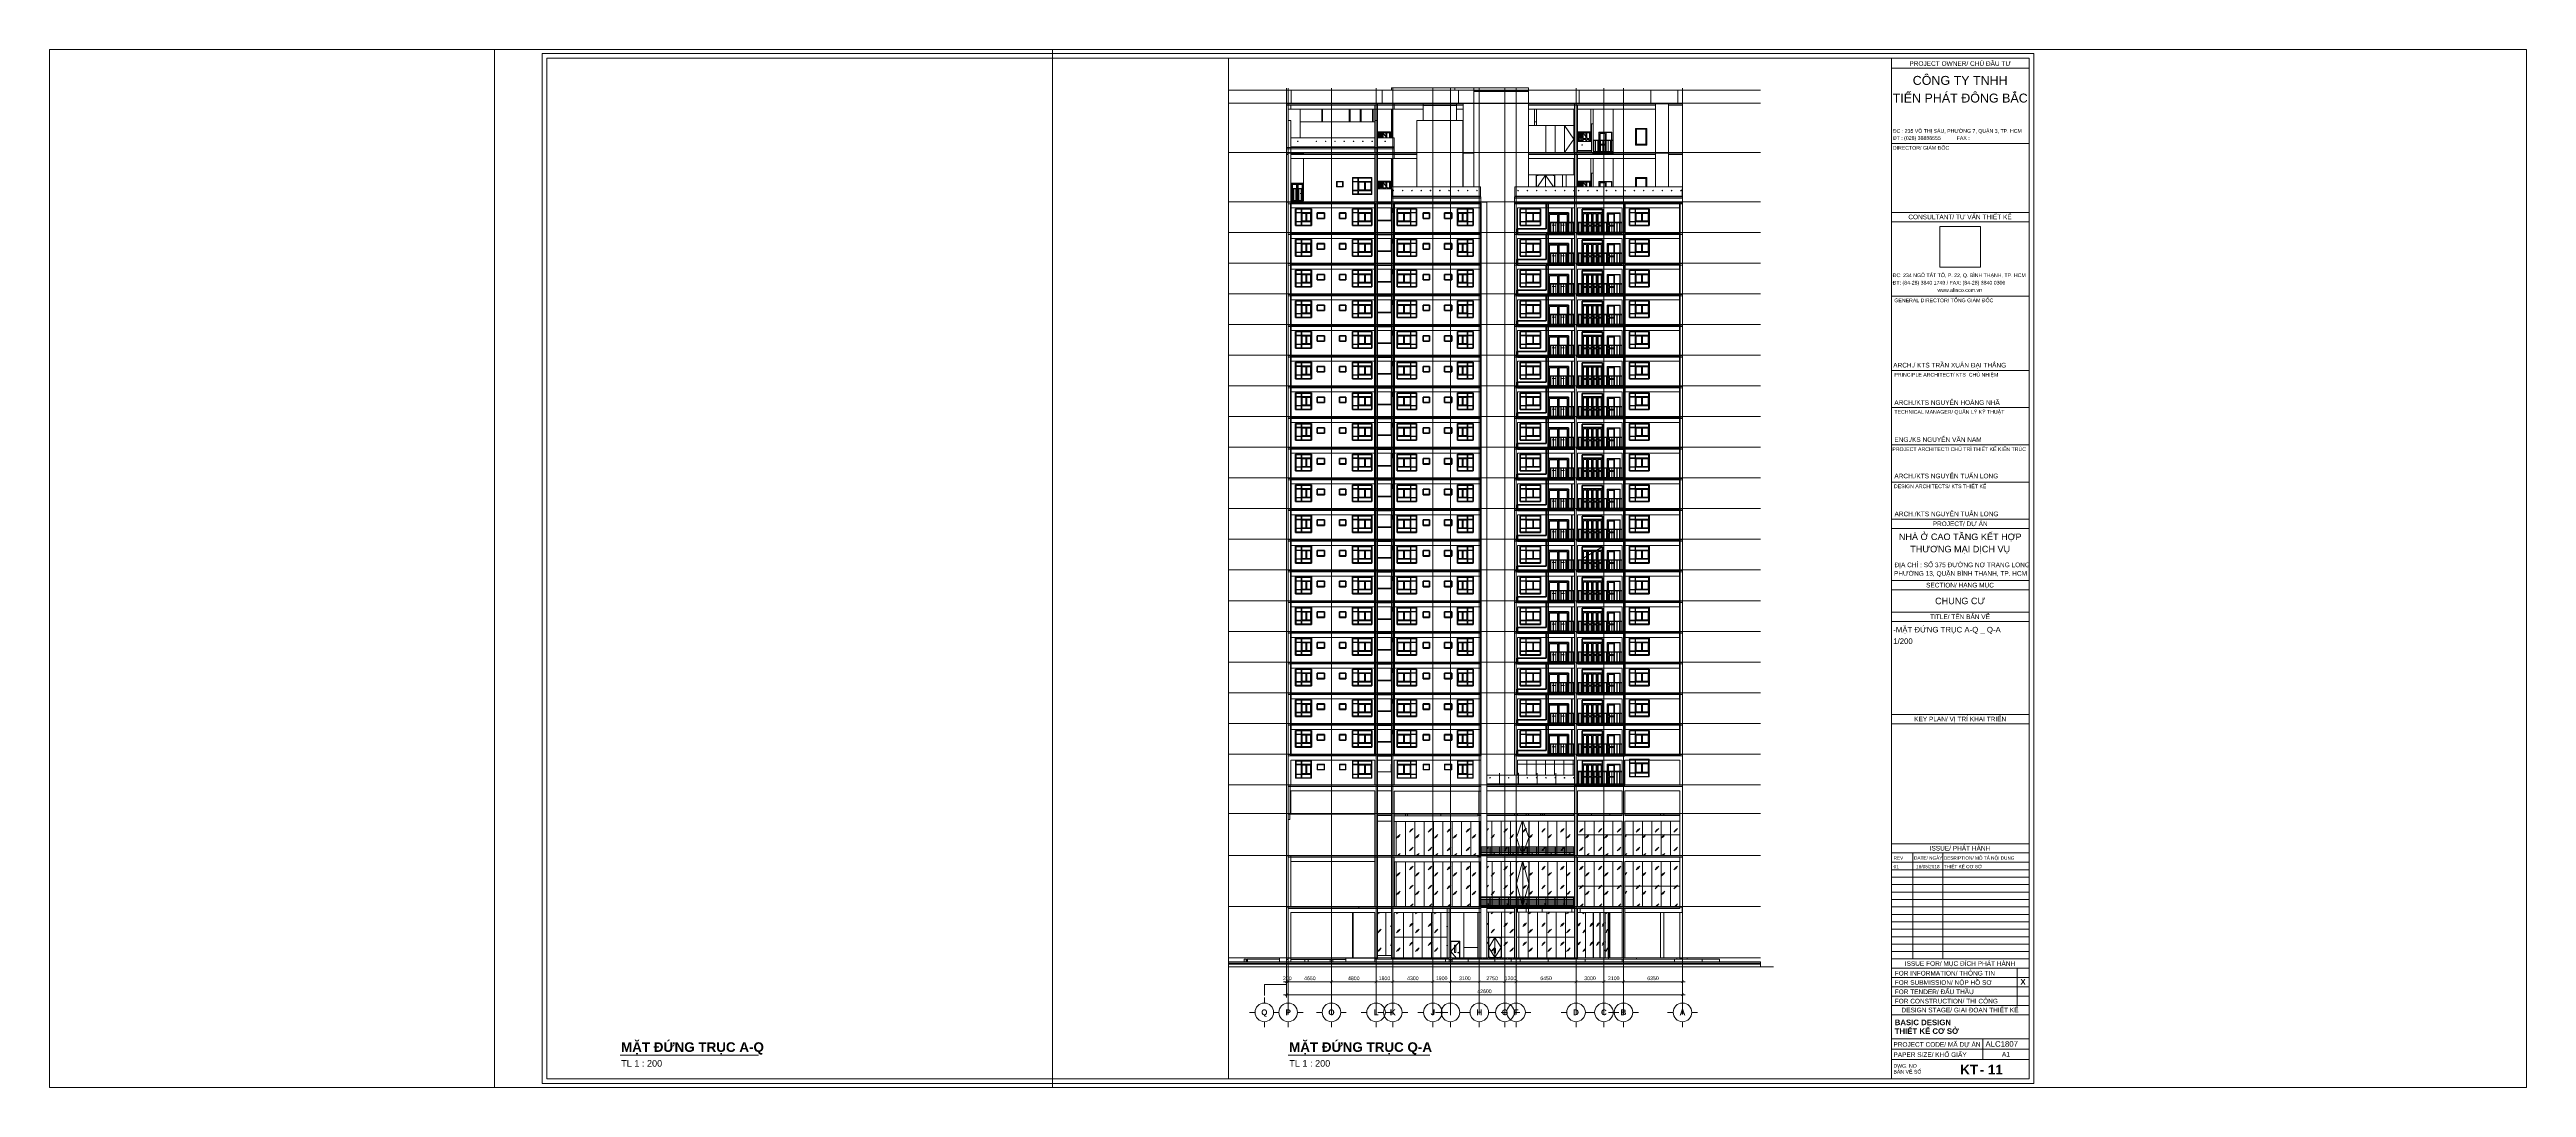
# Paper-space layout 'Layout1' of a CAD drawing. Header units: millimetres. Extents: x -239 to 1092, y 16 to 574.
# The model-space entities are those that its viewports show. They can reach past a viewport. Long polylines and large blocks are cut down to what shows.
import ezdxf

# ---------------------------------------------------------------- set-up
doc = ezdxf.new("R2010")
doc.units = ezdxf.units.MM
for name, pattern in [('Dash 1_16_', [3.175, 1.5875, -1.5875]), ('Dash 1_16__2_', [3.175, 1.5875, -1.5875]), ('Grid Line', [14, 10, -2, 0, -2])]:
    doc.linetypes.add(name, pattern=pattern)
for name, color, linetype, lineweight in [('A-DOOR', 31, 'Continuous', 5), ('A-DOOR-GLAZ', 152, 'Continuous', 5), ('CUA', 31, 'Continuous', 9), ('DIM', 1, 'Continuous', 5), ('G-ANNO-TTLB', 6, 'Continuous', 5), ('G-ANNO-TTLB-MEDM', 33, 'Continuous', 9), ('G-ANNO-TTLB-THIN', 151, 'Continuous', 5), ('KH', 6, 'Continuous', 5), ('KINH', 152, 'Continuous', 5), ('L-SITE', 91, 'Continuous', 5), ('MOC RANH', 83, 'Continuous', 15), ('NET CAT', 3, 'Continuous', 5), ('NET CATConcrete', 3, 'Continuous', 5), ('NET THAY 1', 41, 'Continuous', 5), ('NET THAY 2', 55, 'Continuous', 5), ('NET-THAY', 2, 'Continuous', 9), ('TRUC', 225, 'Continuous', 5)]:
    doc.layers.add(name, color=color, linetype=linetype, lineweight=lineweight)
doc.layers.add('G-ANNO-NPLT', color=7, linetype='Continuous', plot=False)
doc.styles.add('Arial_1', font='arial_1.ttf', dxfattribs={"height": 2.5})
doc.styles.add('Arial_2', font='arial_1.ttf', dxfattribs={"height": 2})
doc.styles.add('Arial_3', font='arial_1.ttf', dxfattribs={"height": 1.8})
doc.styles.add('Arial_4', font='arial_1.ttf', dxfattribs={"height": 2.5})
doc.styles.add('Arial_5', font='arial_1.ttf', dxfattribs={"height": 4.8})
doc.styles.add('Arial_6', font='arial_1.ttf', dxfattribs={"height": 2})
doc.styles.add('Arial_7', font='arial_1.ttf', dxfattribs={"height": 3.5})
doc.styles.add('Arial_8', font='arial_1.ttf', dxfattribs={"height": 3})
doc.styles.add('Arial_9', font='arial_1.ttf', dxfattribs={"height": 1.8})
doc.styles.add('Arial_B', font='arialbd_1.ttf', dxfattribs={"height": 619.047619})
doc.styles.add('Arial_B_1', font='arialbd_1.ttf', dxfattribs={"height": 3})
doc.styles.add('Arial_B_2', font='arialbd_1.ttf', dxfattribs={"height": 5.15873})
doc.styles.add('TA1', font='arial_1.ttf')
doc.dimstyles.new('D_200_KTx2', dxfattribs={"dimtxt": 400, "dimasz": 300, "dimexe": 300, "dimexo": 300, "dimgap": 160, "dimtad": 1, "dimdec": 0, "dimzin": 9, "dimtxsty": 'TA1', "dimblk": 'ARCHTICK', "dimcen": 1, "dimdle": 300, "dimclrd": 256, "dimclre": 256, "dimclrt": 7, "dimadec": 0, "dimazin": 0, "dimtfac": 1, "dimtdec": 0, "dimtix": 1, "dimtmove": 1, "dimatfit": 3, "dimldrblk": 'ARCHTICK', "dimfxl": 0, "dimtolj": 1, "dimtzin": 0, "dimlwd": -1, "dimlwe": -1, "dimarcsym": 0})
picture_1 = doc.add_image_def('image1.jpg', size_in_pixel=(598, 599))
pattern_1 = [(45, (-16471.1, 1401.6), (0, 2032), [253.6, -2620.09]), (45, (-16526.3, 1456.7), (0, 2032), [253.6, -2620.09]), (45, (-16602.2, 1325.7), (0, 2032), [546.2, -2327.48]), (45, (-17852.9, 2763), (0, 2032), [253.6, -2620.09]), (45, (-17908, 2818.2), (0, 2032), [253.6, -2620.09]), (45, (-17983.9, 2687.1), (0, 2032), [546.2, -2327.48])]

# ---------------------------------------------------------------- blocks, each defined once
blk = doc.blocks.new('KT-A1 - KT-A1-1017761--MẶT ĐỨNG TRỤC A-Q _ Q-A')
at = {"layer": 'G-ANNO-TTLB-MEDM'}
for p, q in [((28, 553.5), (28, 4.5)), ((825, 553.5), (28, 553.5)), ((751, 553.5), (751, 4.5)), ((825, 4.5), (825, 553.5)), ((28, 4.5), (825, 4.5))]:
    blk.add_line(p, q, dxfattribs=at)
at = {"layer": 'G-ANNO-TTLB-THIN'}
for p, q in [((827.5, 556), (25.5, 556)), ((25.5, 556), (25.5, 2)), ((825, 548), (751, 548)), ((827.5, 2), (827.5, 556)), ((825, 507.5), (751, 507.5)), ((825, 470.5), (751, 470.5)), ((825, 465.5), (751, 465.5)), ((825, 425.5), (751, 425.5)), ((825, 385.5), (751, 385.5)), ((825, 365.5), (751, 365.5)), ((825, 345.5), (751, 345.5)), ((825, 325.5), (751, 325.5)), ((825, 305.5), (751, 305.5)), ((825, 300.5), (751, 300.5)), ((825, 272.5), (751, 272.5)), ((825, 267.5), (751, 267.5)), ((825, 255.5), (751, 255.5)), ((825, 250.5), (751, 250.5)), ((825, 200.5), (751, 200.5)), ((825, 195.5), (751, 195.5)), ((825, 131), (751, 131)), ((825, 126), (751, 126)), ((825, 121), (751, 121)), ((762.5, 69), (762.5, 126)), ((778.5, 69), (778.5, 126)), ((825, 117), (751, 117)), ((825, 113), (751, 113)), ((825, 109), (751, 109)), ((825, 105), (751, 105)), ((825, 101), (751, 101)), ((825, 97), (751, 97)), ((825, 93), (751, 93)), ((825, 89), (751, 89)), ((825, 85), (751, 85)), ((825, 81), (751, 81)), ((825, 77), (751, 77)), ((825, 73), (751, 73)), ((825, 69), (751, 69)), ((825, 64), (751, 64)), ((825, 59), (751, 59)), ((825, 54), (751, 54)), ((818.5, 44), (818.5, 64)), ((825, 49), (751, 49)), ((825, 44), (751, 44)), ((825, 39), (751, 39)), ((825, 26), (751, 26)), ((825, 20.5), (751, 20.5)), ((825, 15), (751, 15)), ((800, 26), (800, 15)), ((25.5, 2), (827.5, 2))]:
    blk.add_line(p, q, dxfattribs=at)
at = {"layer": 'G-ANNO-TTLB', "line_spacing_factor": 0.936439}
for s, insert, char_height, width, attachment_point, style in [('\\pt12.7,25.4,38.1,50.8,63.5,76.2,88.9,101.6,114.3,127,139.7,152.4,165.1,177.8,190.5,203.2,215.9,228.6,241.3,254,266.7,279.4,292.1,304.8,317.5,330.2,342.9,355.6,368.3,381,393.7,406.4;PROJECT OWNER/ CHỦ {\\fArial|b0|i0|c238|p34;ĐẦU T}Ư', (787.9, 551.8), 2.5, 72.23, 2, 'Arial_1'), ('\\pt12,24,36,48,60,72,84,96,108,120,132,144,156,168,180,192,204,216,228,240,252,264,276,288,300,312,324,336,348,360,372,384;DIRECTOR/ GIÁM {\\fArial|b0|i0|c238|p34;ĐỐC}', (751.7, 506.2), 2, 30.89, 1, 'Arial_2'), ('\\pt12.7,25.4,38.1,50.8,63.5,76.2,88.9,101.6,114.3,127,139.7,152.4,165.1,177.8,190.5,203.2,215.9,228.6,241.3,254,266.7,279.4,292.1,304.8,317.5,330.2,342.9,355.6,368.3,381,393.7,406.4;CONSULTANT/ T{\\fArial|b0|i0|c163|p34;Ư VẤN THIẾT KẾ}', (787.8, 469.3), 2.5, 72.36, 2, 'Arial_1'), ('\\pt12,24,36,48,60,72,84,96,108,120,132,144,156,168,180,192,204,216,228,240,252,264,276,288,300,312,324,336,348,360,372,384;{\\fArial|b0|i0|c238|p34;ĐC: 234 NGÔ TẤT TỐ, P. 22, Q. B}ÌNH THẠNH, TP. HCM', (751.6, 437.7), 2, 72.89, 1, 'Arial_2'), ('\\pt12,24,36,48,60,72,84,96,108,120,132,144,156,168,180,192,204,216,228,240,252,264,276,288,300,312,324,336,348,360,372,384;{\\fArial|b0|i0|c238|p34;ĐT: (84-28) 3840 1749 / FAX: (84-28) 3840 0306}', (751.6, 433.7), 2, 72.89, 1, 'Arial_2'), ('\\pt12,24,36,48,60,72,84,96,108,120,132,144,156,168,180,192,204,216,228,240,252,264,276,288,300,312,324,336,348,360,372,384;{\\fArial|b0|i0|c238|p34;www.alinco.com.vn}', (775.7, 429.7), 2, 24.61, 1, 'Arial_2'), ('\\pt12,24,36,48,60,72,84,96,108,120,132,144,156,168,180,192,204,216,228,240,252,264,276,288,300,312,324,336,348,360,372,384;GENERAL DIRECTOR/ TỔNG GIÁM {\\fArial|b0|i0|c238|p34;ĐỐC}', (752.5, 424.2), 2, 71.44, 1, 'Arial_2'), ('\\pt12.7,25.4,38.1,50.8,63.5,76.2,88.9,101.6,114.3,127,139.7,152.4,165.1,177.8,190.5,203.2,215.9,228.6,241.3,254,266.7,279.4,292.1,304.8,317.5,330.2,342.9,355.6,368.3,381,393.7,406.4;ARCH./ KTS TRẦN XUÂN {\\fArial|b0|i0|c238|p34;ĐẠI THẮNG}', (751.9, 389.6), 2.5, 72.03, 1, 'Arial_1'), ('\\pt12,24,36,48,60,72,84,96,108,120,132,144,156,168,180,192,204,216,228,240,252,264,276,288,300,312,324,336,348,360,372,384;PRINCIPLE ARCHITECT/ KTS  CHỦ NHIỆM', (752.5, 384.2), 2, 71.44, 1, 'Arial_2'), ('\\pt12,24,36,48,60,72,84,96,108,120,132,144,156,168,180,192,204,216,228,240,252,264,276,288,300,312,324,336,348,360,372,384;TECHNICAL MANAGER/ QUẢN LÝ KỸ THUẬT', (752.5, 364.2), 2, 71.24, 1, 'Arial_2'), ('\\pt12,24,36,48,60,72,84,96,108,120,132,144,156,168,180,192,204,216,228,240,252,264,276,288,300,312,324,336,348,360,372,384;PROJECT ARCHITECT/ CHỦ TRÌ THIẾT KẾ KIẾN TRÚC', (751.4, 344.2), 2, 75.21, 1, 'Arial_2'), ('\\pt12,24,36,48,60,72,84,96,108,120,132,144,156,168,180,192,204,216,228,240,252,264,276,288,300,312,324,336,348,360,372,384;DESIGN ARCHITECTS/ KTS THIẾT KẾ', (752.3, 324.2), 2, 71.24, 1, 'Arial_2'), ('\\pt12.7,25.4,38.1,50.8,63.5,76.2,88.9,101.6,114.3,127,139.7,152.4,165.1,177.8,190.5,203.2,215.9,228.6,241.3,254,266.7,279.4,292.1,304.8,317.5,330.2,342.9,355.6,368.3,381,393.7,406.4;PROJECT/ DỰ ÁN', (787.9, 304.3), 2.5, 72.36, 2, 'Arial_1'), ('\\pt12.7,25.4,38.1,50.8,63.5,76.2,88.9,101.6,114.3,127,139.7,152.4,165.1,177.8,190.5,203.2,215.9,228.6,241.3,254,266.7,279.4,292.1,304.8,317.5,330.2,342.9,355.6,368.3,381,393.7,406.4;SECTION/ HẠNG MỤC', (787.8, 271.3), 2.5, 72.36, 2, 'Arial_1'), ('\\pt12.7,25.4,38.1,50.8,63.5,76.2,88.9,101.6,114.3,127,139.7,152.4,165.1,177.8,190.5,203.2,215.9,228.6,241.3,254,266.7,279.4,292.1,304.8,317.5,330.2,342.9,355.6,368.3,381,393.7,406.4;TITLE/ TÊN BẢN VẼ', (787.8, 254.3), 2.5, 72.36, 2, 'Arial_1'), ('\\pt12.7,25.4,38.1,50.8,63.5,76.2,88.9,101.6,114.3,127,139.7,152.4,165.1,177.8,190.5,203.2,215.9,228.6,241.3,254,266.7,279.4,292.1,304.8,317.5,330.2,342.9,355.6,368.3,381,393.7,406.4;KEY PLAN/ VỊ TRÍ KHAI TRIỂN', (787.9, 199.3), 2.5, 72.36, 2, 'Arial_1'), ('\\pt12.70001,25.4,38.10001,50.8,63.5,76.19999,88.9,101.59999,114.3,127.00001,139.7,152.40001,165.1,177.8,190.49999,203.2,215.89999,228.6,241.30001,254,266.70001,279.4,292.1,304.79999,317.5,330.19999,342.9,355.60001,368.3,381.00001,393.7,406.4;REV', (752.1, 124.2), 1.8, 9.39, 1, 'Arial_3'), ('\\pt12.7,25.4,38.1,50.8,63.5,76.2,88.9,101.6,114.3,127,139.7,152.4,165.1,177.8,190.5,203.2,215.9,228.6,241.3,254,266.7,279.4,292.1,304.8,317.5,330.2,342.9,355.6,368.3,381,393.7,406.4;DATE/ NGÀY', (763.1, 124.2), 1.8, 15.21, 1, 'Arial_3'), ('\\pt12.7,25.4,38.1,50.8,63.5,76.2,88.9,101.6,114.3,127,139.7,152.4,165.1,177.8,190.5,203.2,215.9,228.6,241.3,254,266.7,279.4,292.1,304.8,317.5,330.2,342.9,355.6,368.3,381,393.7,406.4;ISSUE/ PHÁT HÀNH', (787.8, 129.8), 2.5, 72.36, 2, 'Arial_1'), ('\\pt12.7,25.4,38.1,50.8,63.5,76.2,88.9,101.6,114.3,127,139.7,152.4,165.1,177.8,190.5,203.2,215.9,228.6,241.3,254,266.7,279.4,292.1,304.8,317.5,330.2,342.9,355.6,368.3,381,393.7,406.4;DESRIPTION/ MÔ TẢ NỘI DUNG', (779.1, 124.2), 1.8, 44.91, 1, 'Arial_3'), ('\\pt12.7,25.4,38.1,50.8,63.5,76.2,88.9,101.6,114.3,127,139.7,152.4,165.1,177.8,190.5,203.2,215.9,228.6,241.3,254,266.7,279.4,292.1,304.8,317.5,330.2,342.9,355.6,368.3,381,393.7,406.4;ISSUE FOR/ MỤC {\\fArial|b0|i0|c238|p34;ĐÍCH PHÁT H}ÀNH', (787.8, 67.8), 2.5, 72.36, 2, 'Arial_1'), ('\\pt12.7,25.4,38.1,50.8,63.5,76.2,88.9,101.6,114.3,127,139.7,152.4,165.1,177.8,190.5,203.2,215.9,228.6,241.3,254,266.7,279.4,292.1,304.8,317.5,330.2,342.9,355.6,368.3,381,393.7,406.4;FOR INFORMATION/ THÔNG TIN', (752.7, 62.6), 2.5, 54.77, 1, 'Arial_1'), ('\\pt12.7,25.4,38.1,50.8,63.5,76.2,88.9,101.6,114.3,127,139.7,152.4,165.1,177.8,190.5,203.2,215.9,228.6,241.3,254,266.7,279.4,292.1,304.8,317.5,330.2,342.9,355.6,368.3,381,393.7,406.4;FOR SUBMISSION/ NỘP HỒ S{\\fArial|b0|i0|c163|p34;Ơ}', (752.7, 57.6), 2.5, 53.38, 1, 'Arial_1'), ('\\pt12.7,25.4,38.1,50.8,63.5,76.2,88.9,101.6,114.3,127,139.7,152.4,165.1,177.8,190.5,203.2,215.9,228.6,241.3,254,266.7,279.4,292.1,304.8,317.5,330.2,342.9,355.6,368.3,381,393.7,406.4;FOR TENDER/ {\\fArial|b0|i0|c238|p34;ĐẤU THẦU}', (752.7, 52.6), 2.5, 43.66, 1, 'Arial_1'), ('\\pt12.69999,25.40001,38.1,50.79999,63.50001,76.2,88.89999,101.60001,114.3,126.99999,139.70001,152.4,165.09999,177.80001,190.5,203.19999,215.90001,228.6,241.29999,254.00001,266.7,279.39999,292.10001,304.8,317.49999,330.20001,342.9,355.59999,368.30001,381,393.69999,406.40001;X', (820.3, 58.2), 3, 2.939, 1, 'Arial_B_1'), ('\\pt12.7,25.4,38.1,50.8,63.5,76.2,88.9,101.6,114.3,127,139.7,152.4,165.1,177.8,190.5,203.2,215.9,228.6,241.3,254,266.7,279.4,292.1,304.8,317.5,330.2,342.9,355.6,368.3,381,393.7,406.4;FOR CONSTRUCTION/ THI CÔNG', (752.7, 47.6), 2.5, 56.09, 1, 'Arial_1'), ('\\pt12.7,25.4,38.1,50.8,63.5,76.2,88.9,101.6,114.3,127,139.7,152.4,165.1,177.8,190.5,203.2,215.9,228.6,241.3,254,266.7,279.4,292.1,304.8,317.5,330.2,342.9,355.6,368.3,381,393.7,406.4;DESIGN STAGE/ GIAI {\\fArial|b0|i0|c238|p34;ĐOẠN THIẾT KẾ}', (787.8, 42.8), 2.5, 72.36, 2, 'Arial_1'), ('\\pt12.7,25.4,38.1,50.8,63.5,76.2,88.9,101.6,114.3,127,139.7,152.4,165.1,177.8,190.5,203.2,215.9,228.6,241.3,254,266.7,279.4,292.1,304.8,317.5,330.2,342.9,355.6,368.3,381,393.7,406.4;BASIC DESIGN THIẾT KẾ C{\\fArial|b1|i0|c163|p34;Ơ SỞ}', (752.7, 36.4), 3, 35.46, 1, 'Arial_B_1'), ('\\pt12.7,25.4,38.1,50.8,63.5,76.2,88.9,101.6,114.3,127,139.7,152.4,165.1,177.8,190.5,203.2,215.9,228.6,241.3,254,266.7,279.4,292.1,304.8,317.5,330.2,342.9,355.6,368.3,381,393.7,406.4;PROJECT CODE/ MÃ DỰ ÁN', (752, 24.3), 2.5, 46.96, 1, 'Arial_1'), ('\\pt12.7,25.4,38.1,50.8,63.5,76.2,88.9,101.6,114.3,127,139.7,152.4,165.1,177.8,190.5,203.2,215.9,228.6,241.3,254,266.7,279.4,292.1,304.8,317.5,330.2,342.9,355.6,368.3,381,393.7,406.4;PAPER SIZE/ KHỔ GIẤY', (752, 18.8), 2.5, 46.96, 1, 'Arial_1'), ('\\pt12.7,25.4,38.1,50.8,63.5,76.2,88.9,101.6,114.3,127,139.7,152.4,165.1,177.8,190.5,203.2,215.9,228.6,241.3,254,266.7,279.4,292.1,304.8,317.5,330.2,342.9,355.6,368.3,381,393.7,406.4;A1', (812.5, 19), 2.5, 23.02, 2, 'Arial_1'), ('\\pt12,24,36,48,60,72,84,96,108,120,132,144,156,168,180,192,204,216,228,240,252,264,276,288,300,312,324,336,348,360,372,384;DWG. NO BẢN VẼ SỐ', (752, 12.5), 2, 16.14, 1, 'Arial_2')]:
    blk.add_mtext(s, dxfattribs=dict(at, insert=insert, char_height=char_height, width=width, attachment_point=attachment_point, style=style))
at = {"layer": 'G-ANNO-TTLB'}
image = blk.add_image(picture_1, insert=(777, 441), size_in_units=(21.9, 22), dxfattribs=at)
image.dxf.flags = 7
blk = doc.blocks.new('System Panel - Glazed-394770-MẶT ĐỨNG TRỤC Q-A')
at = {"layer": 'KINH'}
h = blk.add_hatch(dxfattribs=at)
h.set_pattern_fill('FP_17', color=256, style=0, pattern_type=2)
h.set_pattern_definition(pattern_1)
h.paths.add_polyline_path([(-299.9, 5500), (-299.9, 7700), (-1299.9, 7700), (-1299.9, 5500)], flags=0)
at = {"layer": 'KINH', "color": 10}
for p, q in [((-299.9, 7700), (-1299.9, 7700)), ((-1299.9, 7700), (-1299.9, 5500))]:
    blk.add_line(p, q, dxfattribs=at)
blk = doc.blocks.new('System Panel - Glazed-V314-MẶT ĐỨNG TRỤC Q-A')
at = {"layer": 'KINH'}
h = blk.add_hatch(dxfattribs=at)
h.set_pattern_fill('FP_17', color=256, style=0, pattern_type=2)
h.set_pattern_definition(pattern_1)
h.paths.add_polyline_path([(-2299.9, 5500), (-1299.9, 5500), (-1299.9, 7700), (-2299.9, 7700)], flags=0)
at = {"layer": 'KINH', "color": 10}
for p, q in [((-1299.9, 7700), (-2299.9, 7700)), ((-2299.9, 7700), (-2299.9, 5500)), ((-1299.9, 5500), (-1299.9, 7700))]:
    blk.add_line(p, q, dxfattribs=at)
blk = doc.blocks.new('System Panel - Glazed-V315-MẶT ĐỨNG TRỤC Q-A')
at = {"layer": 'KINH'}
h = blk.add_hatch(dxfattribs=at)
h.set_pattern_fill('FP_17', color=256, style=0, pattern_type=2)
h.set_pattern_definition(pattern_1)
h.paths.add_polyline_path([(-2299.9, 5500), (-2299.9, 7700), (-3299.9, 7700), (-3299.9, 5500)], flags=0)
at = {"layer": 'KINH', "color": 10}
for p, q in [((-2299.9, 7700), (-3299.9, 7700)), ((-3299.9, 7700), (-3299.9, 5500)), ((-2299.9, 5500), (-2299.9, 7700))]:
    blk.add_line(p, q, dxfattribs=at)
blk = doc.blocks.new('System Panel - Glazed-V316-MẶT ĐỨNG TRỤC Q-A')
at = {"layer": 'KINH'}
h = blk.add_hatch(dxfattribs=at)
h.set_pattern_fill('FP_17', color=256, style=0, pattern_type=2)
h.set_pattern_definition(pattern_1)
h.paths.add_polyline_path([(-3299.9, 5500), (-3299.9, 7700), (-4299.9, 7700), (-4299.9, 5500)], flags=0)
at = {"layer": 'KINH', "color": 10}
for p, q in [((-3299.9, 7700), (-4299.9, 7700)), ((-4299.9, 7700), (-4299.9, 5500)), ((-3299.9, 5500), (-3299.9, 7700))]:
    blk.add_line(p, q, dxfattribs=at)
blk = doc.blocks.new('System Panel - Glazed-V317-MẶT ĐỨNG TRỤC Q-A')
at = {"layer": 'KINH'}
h = blk.add_hatch(dxfattribs=at)
h.set_pattern_fill('FP_17', color=256, style=0, pattern_type=2)
h.set_pattern_definition(pattern_1)
h.paths.add_polyline_path([(-4299.9, 5500), (-4299.9, 7700), (-5299.9, 7700), (-5299.9, 5500)], flags=0)
at = {"layer": 'KINH', "color": 10}
for p, q in [((-4299.9, 7700), (-5299.9, 7700)), ((-5299.9, 7700), (-5299.9, 5500)), ((-4299.9, 5500), (-4299.9, 7700))]:
    blk.add_line(p, q, dxfattribs=at)
blk = doc.blocks.new('System Panel - Glazed-616473-MẶT ĐỨNG TRỤC Q-A')
at = {"layer": 'KINH'}
h = blk.add_hatch(dxfattribs=at)
h.set_pattern_fill('FP_17', color=256, style=0, pattern_type=2)
h.set_pattern_definition(pattern_1)
h.paths.add_polyline_path([(-5299.9, 5500), (-5299.9, 7700), (-6199.9, 7700), (-6199.9, 5500), (-6052.3, 5500)], flags=0)
at = {"layer": 'KINH', "color": 10}
for p, q in [((-5299.9, 7700), (-6199.9, 7700)), ((-5299.9, 5500), (-5299.9, 7700))]:
    blk.add_line(p, q, dxfattribs=at)
blk = doc.blocks.new('System Panel - Glazed-V318-MẶT ĐỨNG TRỤC Q-A')
at = {"layer": 'KINH'}
h = blk.add_hatch(dxfattribs=at)
h.set_pattern_fill('FP_17', color=256, style=0, pattern_type=2)
h.set_pattern_definition(pattern_1)
h.paths.add_polyline_path([(-6499.9, 5500), (-6499.9, 7700), (-7499.9, 7700), (-7499.9, 5500)], flags=0)
at = {"layer": 'KINH', "color": 10}
for p, q in [((-6499.9, 7700), (-7499.9, 7700)), ((-7499.9, 7700), (-7499.9, 5500))]:
    blk.add_line(p, q, dxfattribs=at)
blk = doc.blocks.new('System Panel - Glazed-V319-MẶT ĐỨNG TRỤC Q-A')
at = {"layer": 'KINH'}
h = blk.add_hatch(dxfattribs=at)
h.set_pattern_fill('FP_17', color=256, style=0, pattern_type=2)
h.set_pattern_definition(pattern_1)
h.paths.add_polyline_path([(-7499.9, 5500), (-7499.9, 7700), (-8499.9, 7700), (-8499.9, 5500)], flags=0)
at = {"layer": 'KINH', "color": 10}
for p, q in [((-7499.9, 7700), (-8499.9, 7700)), ((-8499.9, 7700), (-8499.9, 5500)), ((-7499.9, 5500), (-7499.9, 7700))]:
    blk.add_line(p, q, dxfattribs=at)
blk = doc.blocks.new('System Panel - Glazed-V320-MẶT ĐỨNG TRỤC Q-A')
at = {"layer": 'KINH'}
h = blk.add_hatch(dxfattribs=at)
h.set_pattern_fill('FP_17', color=256, style=0, pattern_type=2)
h.set_pattern_definition(pattern_1)
h.paths.add_polyline_path([(-8499.9, 5500), (-8499.9, 7700), (-9499.9, 7700), (-9499.9, 5500)], flags=0)
at = {"layer": 'KINH', "color": 10}
for p, q in [((-8499.9, 7700), (-9499.9, 7700)), ((-9499.9, 7700), (-9499.9, 5500)), ((-8499.9, 5500), (-8499.9, 7700))]:
    blk.add_line(p, q, dxfattribs=at)
blk = doc.blocks.new('System Panel - Glazed-V321-MẶT ĐỨNG TRỤC Q-A')
at = {"layer": 'KINH'}
h = blk.add_hatch(dxfattribs=at)
h.set_pattern_fill('FP_17', color=256, style=0, pattern_type=2)
h.set_pattern_definition(pattern_1)
h.paths.add_polyline_path([(-10499.9, 5500), (-9499.9, 5500), (-9499.9, 7700), (-10499.9, 7700), (-10499.9, 6706)], flags=0)
at = {"layer": 'KINH', "color": 10}
for p, q in [((-9499.9, 7700), (-10499.9, 7700)), ((-10499.9, 7700), (-10499.9, 5500)), ((-9499.9, 5500), (-9499.9, 7700))]:
    blk.add_line(p, q, dxfattribs=at)
blk = doc.blocks.new('System Panel - Glazed-616741-MẶT ĐỨNG TRỤC Q-A')
at = {"layer": 'KINH'}
h = blk.add_hatch(dxfattribs=at)
h.set_pattern_fill('FP_17', color=256, style=0, pattern_type=2)
h.set_pattern_definition(pattern_1)
h.paths.add_polyline_path([(-10499.9, 5500), (-10499.9, 7700), (-11299.9, 7700), (-11299.9, 5500)], flags=0)
at = {"layer": 'KINH', "color": 10}
for p, q in [((-10499.9, 7700), (-11299.9, 7700)), ((-10499.9, 5500), (-10499.9, 7700))]:
    blk.add_line(p, q, dxfattribs=at)
blk = doc.blocks.new('System Panel - Glazed-503857-MẶT ĐỨNG TRỤC Q-A')
at = {"layer": 'KINH'}
h = blk.add_hatch(dxfattribs=at)
h.set_pattern_fill('FP_17', color=256, style=0, pattern_type=2)
h.set_pattern_definition(pattern_1)
h.paths.add_polyline_path([(-6499.9, 7700), (-6499.9, 10350), (-7499.9, 10350), (-7499.9, 7700)], flags=0)
at = {"layer": 'KINH', "color": 10}
for p, q in [((-7499.9, 10350), (-7499.9, 7700)), ((-7499.9, 7700), (-6499.9, 7700))]:
    blk.add_line(p, q, dxfattribs=at)
blk = doc.blocks.new('System Panel - Glazed-V322-MẶT ĐỨNG TRỤC Q-A')
at = {"layer": 'KINH'}
h = blk.add_hatch(dxfattribs=at)
h.set_pattern_fill('FP_17', color=256, style=0, pattern_type=2)
h.set_pattern_definition(pattern_1)
h.paths.add_polyline_path([(-7499.9, 7700), (-7499.9, 10350), (-8499.9, 10350), (-8499.9, 7700)], flags=0)
at = {"layer": 'KINH', "color": 10}
for p, q in [((-8499.9, 10350), (-8499.9, 7700)), ((-7499.9, 7700), (-7499.9, 10350)), ((-8499.9, 7700), (-7499.9, 7700))]:
    blk.add_line(p, q, dxfattribs=at)
blk = doc.blocks.new('System Panel - Glazed-V323-MẶT ĐỨNG TRỤC Q-A')
at = {"layer": 'KINH'}
h = blk.add_hatch(dxfattribs=at)
h.set_pattern_fill('FP_17', color=256, style=0, pattern_type=2)
h.set_pattern_definition(pattern_1)
h.paths.add_polyline_path([(-8499.9, 7700), (-8499.9, 10350), (-9499.9, 10350), (-9499.9, 7700)], flags=0)
at = {"layer": 'KINH', "color": 10}
for p, q in [((-9499.9, 10350), (-9499.9, 7700)), ((-8499.9, 7700), (-8499.9, 10350)), ((-9499.9, 7700), (-8499.9, 7700))]:
    blk.add_line(p, q, dxfattribs=at)
blk = doc.blocks.new('System Panel - Glazed-V324-MẶT ĐỨNG TRỤC Q-A')
at = {"layer": 'KINH'}
h = blk.add_hatch(dxfattribs=at)
h.set_pattern_fill('FP_17', color=256, style=0, pattern_type=2)
h.set_pattern_definition(pattern_1)
h.paths.add_polyline_path([(-9499.9, 7700), (-9499.9, 10350), (-10499.9, 10350), (-10499.9, 7700), (-10304.5, 7700)], flags=0)
at = {"layer": 'KINH', "color": 10}
for p, q in [((-10499.9, 10350), (-10499.9, 7700)), ((-9499.9, 7700), (-9499.9, 10350)), ((-10499.9, 7700), (-9499.9, 7700))]:
    blk.add_line(p, q, dxfattribs=at)
blk = doc.blocks.new('System Panel - Glazed-616742-MẶT ĐỨNG TRỤC Q-A')
at = {"layer": 'KINH'}
h = blk.add_hatch(dxfattribs=at)
h.set_pattern_fill('FP_17', color=256, style=0, pattern_type=2)
h.set_pattern_definition(pattern_1)
h.paths.add_polyline_path([(-10499.9, 7700), (-10499.9, 10350), (-11299.9, 10350), (-11299.9, 7700)], flags=0)
at = {"layer": 'KINH', "color": 10}
for p, q in [((-10499.9, 7700), (-10499.9, 10350)), ((-11299.9, 7700), (-10499.9, 7700))]:
    blk.add_line(p, q, dxfattribs=at)
blk = doc.blocks.new('System Panel - Glazed-V325-MẶT ĐỨNG TRỤC Q-A')
at = {"layer": 'KINH'}
h = blk.add_hatch(dxfattribs=at)
h.set_pattern_fill('FP_17', color=256, style=0, pattern_type=2)
h.set_pattern_definition(pattern_1)
h.paths.add_polyline_path([(-299.9, 7700), (-299.9, 10350), (-1299.9, 10350), (-1299.9, 7700)], flags=0)
at = {"layer": 'KINH', "color": 10}
for p, q in [((-1299.9, 10350), (-1299.9, 7700)), ((-1299.9, 7700), (-299.9, 7700))]:
    blk.add_line(p, q, dxfattribs=at)
blk = doc.blocks.new('System Panel - Glazed-V326-MẶT ĐỨNG TRỤC Q-A')
at = {"layer": 'KINH'}
h = blk.add_hatch(dxfattribs=at)
h.set_pattern_fill('FP_17', color=256, style=0, pattern_type=2)
h.set_pattern_definition(pattern_1)
h.paths.add_polyline_path([(-1299.9, 7700), (-1299.9, 10350), (-2299.9, 10350), (-2299.9, 7700), (-1800.1, 7700)], flags=0)
at = {"layer": 'KINH', "color": 10}
for p, q in [((-2299.9, 10350), (-2299.9, 7700)), ((-1299.9, 7700), (-1299.9, 10350)), ((-2299.9, 7700), (-1299.9, 7700))]:
    blk.add_line(p, q, dxfattribs=at)
blk = doc.blocks.new('System Panel - Glazed-V327-MẶT ĐỨNG TRỤC Q-A')
at = {"layer": 'KINH'}
h = blk.add_hatch(dxfattribs=at)
h.set_pattern_fill('FP_17', color=256, style=0, pattern_type=2)
h.set_pattern_definition(pattern_1)
h.paths.add_polyline_path([(-2299.9, 7700), (-2299.9, 10350), (-3299.9, 10350), (-3299.9, 7700)], flags=0)
at = {"layer": 'KINH', "color": 10}
for p, q in [((-3299.9, 10350), (-3299.9, 7700)), ((-2299.9, 7700), (-2299.9, 10350)), ((-3299.9, 7700), (-2299.9, 7700))]:
    blk.add_line(p, q, dxfattribs=at)
blk = doc.blocks.new('System Panel - Glazed-V328-MẶT ĐỨNG TRỤC Q-A')
at = {"layer": 'KINH'}
h = blk.add_hatch(dxfattribs=at)
h.set_pattern_fill('FP_17', color=256, style=0, pattern_type=2)
h.set_pattern_definition(pattern_1)
h.paths.add_polyline_path([(-3299.9, 7700), (-3299.9, 10350), (-4299.9, 10350), (-4299.9, 7700)], flags=0)
at = {"layer": 'KINH', "color": 10}
for p, q in [((-4299.9, 10350), (-4299.9, 7700)), ((-3299.9, 7700), (-3299.9, 10350)), ((-4299.9, 7700), (-3299.9, 7700))]:
    blk.add_line(p, q, dxfattribs=at)
blk = doc.blocks.new('System Panel - Glazed-V329-MẶT ĐỨNG TRỤC Q-A')
at = {"layer": 'KINH'}
h = blk.add_hatch(dxfattribs=at)
h.set_pattern_fill('FP_17', color=256, style=0, pattern_type=2)
h.set_pattern_definition(pattern_1)
h.paths.add_polyline_path([(-4299.9, 7700), (-4299.9, 10350), (-5299.9, 10350), (-5299.9, 7700)], flags=0)
at = {"layer": 'KINH', "color": 10}
for p, q in [((-5299.9, 10350), (-5299.9, 7700)), ((-4299.9, 7700), (-4299.9, 10350)), ((-5299.9, 7700), (-4299.9, 7700))]:
    blk.add_line(p, q, dxfattribs=at)
blk = doc.blocks.new('System Panel - Glazed-587543-MẶT ĐỨNG TRỤC Q-A')
at = {"layer": 'KINH'}
h = blk.add_hatch(dxfattribs=at)
h.set_pattern_fill('FP_17', color=256, style=0, pattern_type=2)
h.set_pattern_definition(pattern_1)
h.paths.add_polyline_path([(-6052.3, 7700), (-5299.9, 7700), (-5299.9, 10350), (-6199.9, 10350), (-6199.9, 7700)], flags=0)
at = {"layer": 'KINH', "color": 10}
for p, q in [((-5299.9, 7700), (-5299.9, 10350)), ((-6199.9, 7700), (-5299.9, 7700))]:
    blk.add_line(p, q, dxfattribs=at)
blk = doc.blocks.new('CUA 1 CANH MO - 2 - Type 1000-630635-MẶT ĐỨNG TRỤC Q-A')
at = {"layer": 'A-DOOR', "color": 10}
for p, q in [((-23980.9, 1755), (-24918.9, 1755)), ((-24918.9, 1755), (-24918.9, -50)), ((-23980.9, -50), (-23980.9, 1755)), ((-24524.9, 1355), (-24374.9, 1355)), ((-24524.9, 555), (-24524.9, 1355)), ((-24374.9, 1355), (-24374.9, 555)), ((-24374.9, 555), (-24524.9, 555)), ((-24918.9, -200), (-24918.9, -445)), ((-24918.9, -445), (-24754.4, -445))]:
    blk.add_line(p, q, dxfattribs=at)
at = {"layer": 'CUA', "color": 10, "lineweight": 5}
for p, q in [((-24949.9, 1786), (-24949.9, -50)), ((-23949.9, 1786), (-24949.9, 1786)), ((-23949.9, 1786), (-23949.9, -50)), ((-24919.9, 1756), (-24919.9, -50)), ((-24919.9, 1756), (-23979.9, 1756)), ((-23979.9, -50), (-23979.9, 1756)), ((-24068.4, 577.5), (-24068.4, 565)), ((-24013.4, 577.5), (-24068.4, 577.5)), ((-24013.4, 522.5), (-24013.4, 577.5)), ((-24160.9, 565), (-24025.9, 565)), ((-24160.9, 565), (-24160.9, 535)), ((-24025.9, 535), (-24025.9, 565)), ((-24025.9, 535), (-24160.9, 535)), ((-24068.4, 535), (-24068.4, 522.5)), ((-24068.4, 522.5), (-24013.4, 522.5)), ((-24949.9, -200), (-24949.9, -450)), ((-24919.9, -200), (-24919.9, -450)), ((-24899.9, -445), (-24899.9, -450))]:
    blk.add_line(p, q, dxfattribs=at)
at = {"layer": 'CUA', "color": 10, "linetype": 'Dash 1_16__2_', "lineweight": 5}
for p, q in [((-23980.9, 1755), (-24918.9, 655)), ((-24918.9, 655), (-24317.8, -50))]:
    blk.add_line(p, q, dxfattribs=at)
blk = doc.blocks.new('System Panel - Glazed-V330-MẶT ĐỨNG TRỤC Q-A')
at = {"layer": 'KINH'}
h = blk.add_hatch(dxfattribs=at)
h.set_pattern_fill('FP_17', color=256, style=0, pattern_type=2)
h.set_pattern_definition(pattern_1)
h.paths.add_polyline_path([(-29999.9, 0), (-29999.9, 2200), (-30999.9, 2200), (-30999.9, 0)], flags=0)
at = {"layer": 'KINH', "color": 10}
for p, q in [((-29999.9, 2200), (-30999.9, 2200)), ((-29999.9, 0), (-29999.9, 2200)), ((-30999.9, 0), (-29999.9, 0))]:
    blk.add_line(p, q, dxfattribs=at)
blk = doc.blocks.new('System Panel - Glazed-V331-MẶT ĐỨNG TRỤC Q-A')
at = {"layer": 'KINH'}
h = blk.add_hatch(dxfattribs=at)
h.set_pattern_fill('FP_17', color=256, style=0, pattern_type=2)
h.set_pattern_definition(pattern_1)
h.paths.add_polyline_path([(-28999.9, 0), (-28999.9, 2200), (-29999.9, 2200), (-29999.9, 0)], flags=0)
at = {"layer": 'KINH', "color": 10}
for p, q in [((-28999.9, 2200), (-29999.9, 2200)), ((-29999.9, 2200), (-29999.9, 0)), ((-28999.9, 0), (-28999.9, 2200)), ((-29999.9, 0), (-28999.9, 0))]:
    blk.add_line(p, q, dxfattribs=at)
blk = doc.blocks.new('System Panel - Glazed-V332-MẶT ĐỨNG TRỤC Q-A')
at = {"layer": 'KINH'}
h = blk.add_hatch(dxfattribs=at)
h.set_pattern_fill('FP_17', color=256, style=0, pattern_type=2)
h.set_pattern_definition(pattern_1)
h.paths.add_polyline_path([(-27999.9, 0), (-27999.9, 2200), (-28999.9, 2200), (-28999.9, 0)], flags=0)
at = {"layer": 'KINH', "color": 10}
for p, q in [((-27999.9, 2200), (-28999.9, 2200)), ((-28999.9, 2200), (-28999.9, 0)), ((-27999.9, 0), (-27999.9, 2200)), ((-28999.9, 0), (-27999.9, 0))]:
    blk.add_line(p, q, dxfattribs=at)
blk = doc.blocks.new('System Panel - Glazed-V333-MẶT ĐỨNG TRỤC Q-A')
at = {"layer": 'KINH'}
h = blk.add_hatch(dxfattribs=at)
h.set_pattern_fill('FP_17', color=256, style=0, pattern_type=2)
h.set_pattern_definition(pattern_1)
h.paths.add_polyline_path([(-26999.9, 0), (-26999.9, 2200), (-27999.9, 2200), (-27999.9, 0), (-27313.2, 0)], flags=0)
at = {"layer": 'KINH', "color": 10}
for p, q in [((-26999.9, 2200), (-27999.9, 2200)), ((-27999.9, 2200), (-27999.9, 0)), ((-26999.9, 0), (-26999.9, 2200)), ((-27999.9, 0), (-26999.9, 0))]:
    blk.add_line(p, q, dxfattribs=at)
blk = doc.blocks.new('System Panel - Glazed-V334-MẶT ĐỨNG TRỤC Q-A')
at = {"layer": 'KINH'}
h = blk.add_hatch(dxfattribs=at)
h.set_pattern_fill('FP_17', color=256, style=0, pattern_type=2)
h.set_pattern_definition(pattern_1)
h.paths.add_polyline_path([(-25999.9, 0), (-25999.9, 2200), (-26999.9, 2200), (-26999.9, 0)], flags=0)
at = {"layer": 'KINH', "color": 10}
for p, q in [((-25999.9, 2200), (-26999.9, 2200)), ((-26999.9, 2200), (-26999.9, 0)), ((-25999.9, 0), (-25999.9, 2200)), ((-26999.9, 0), (-25999.9, 0))]:
    blk.add_line(p, q, dxfattribs=at)
blk = doc.blocks.new('System Panel - Glazed-770775-MẶT ĐỨNG TRỤC Q-A')
at = {"layer": 'KINH'}
h = blk.add_hatch(dxfattribs=at)
h.set_pattern_fill('FP_17', color=256, style=0, pattern_type=2)
h.set_pattern_definition(pattern_1)
h.paths.add_polyline_path([(-25299.9, 0), (-25299.9, 2200), (-25999.9, 2200), (-25999.9, 0)], flags=0)
at = {"layer": 'KINH', "color": 10}
for p, q in [((-25299.9, 2200), (-25999.9, 2200)), ((-25999.9, 2200), (-25999.9, 0)), ((-25999.9, 0), (-25299.9, 0))]:
    blk.add_line(p, q, dxfattribs=at)
blk = doc.blocks.new('CUA 2 CANH MO KHUNG NHOM - 1 - Type 1-541812-MẶT ĐỨNG TRỤC Q-A')
at = {"layer": 'CUA', "color": 10, "lineweight": 5}
for p in [(-18069.9, 0), (-18049.9, 2226)]:
    blk.add_line(p, (-18069.9, 2226), dxfattribs=at)
blk = doc.blocks.new('System Panel - Glazed-781212-MẶT ĐỨNG TRỤC Q-A')
at = {"layer": 'KINH'}
h = blk.add_hatch(dxfattribs=at)
h.set_pattern_fill('FP_17', color=256, style=0, pattern_type=2)
h.set_pattern_definition(pattern_1)
h.paths.add_polyline_path([(-20874.9, 0), (-20874.9, 2200), (-21024.9, 2200), (-21024.9, 0), (-20934.9, 0)], flags=0)
at = {"layer": 'KINH', "color": 10}
for p, q in [((-20874.9, 2200), (-21024.9, 2200)), ((-20874.9, 0), (-20874.9, 2200))]:
    blk.add_line(p, q, dxfattribs=at)
blk = doc.blocks.new('CUA KINH BAN LE SAN MO 2 HUONG - Type 1-395157-MẶT ĐỨNG TRỤC Q-A')
at = {"layer": 'CUA', "lineweight": 5}
h = blk.add_hatch(dxfattribs=at)
h.set_pattern_fill('FP_17', color=256, style=0, pattern_type=2)
h.set_pattern_definition(pattern_1)
h.paths.add_polyline_path([(-20403.4, 5), (-20175.4, 5), (-20175.4, 2169), (-20678.9, 2169), (-20678.9, 2119), (-20843.9, 2119), (-20843.9, 55), (-20678.9, 55), (-20678.9, 5), (-20669.2, 5)], flags=0)
h.paths.add_polyline_path([(-20235.4, 509.2), (-20239.3, 505.5), (-20239.2, 514.3), (-20237.9, 514.3), (-20236.6, 511.7)], flags=0)
h.paths.add_polyline_path([(-20231.5, 505.5), (-20235.4, 509.2), (-20231.6, 514.3), (-20230.8, 509.2)], flags=0)
h.paths.add_polyline_path([(-20245, 986.8), (-20242.9, 993.1), (-20240.8, 989), (-20243.9, 987.4)], flags=0)
h.paths.add_polyline_path([(-20248.1, 970.7), (-20246, 987.1), (-20245, 986.8), (-20246.7, 974.2)], flags=0)
h.paths.add_polyline_path([(-20225.8, 986.8), (-20230, 989), (-20226.9, 990.8), (-20226, 987.7)], flags=0)
h.paths.add_polyline_path([(-20222.7, 970.7), (-20225.7, 980.6), (-20224.1, 987.3), (-20222.7, 987.7), (-20222.8, 977.8)], flags=0)
h.paths.add_polyline_path([(-20225.6, 512.9), (-20227.7, 515.7), (-20232.7, 526.5), (-20235.4, 522.8), (-20239.2, 528), (-20243.1, 515.8), (-20245.2, 515.7), (-20245.2, 512.9), (-20248, 521.6), (-20250.4, 550), (-20248.1, 970.7), (-20245.8, 970.2), (-20243.1, 971.6), (-20240.4, 980.8), (-20238.6, 985.9), (-20231.2, 983.1), (-20224.1, 962.1), (-20222.1, 962.1), (-20220.4, 926.4), (-20222.7, 529.3), (-20222.8, 519.4)], flags=0)
h.paths.add_polyline_path([(-20235.4, 514.6), (-20238.1, 520.8), (-20235.4, 522.8), (-20233.6, 518.7), (-20235, 515.7)], flags=0)
h.paths.add_polyline_path([(-20225.8, 521.6), (-20223, 530.9), (-20225, 529.3), (-20225.1, 528)], flags=0)
h = blk.add_hatch(dxfattribs=at)
h.set_pattern_fill('FP_17', color=256, style=0, pattern_type=2)
h.set_pattern_definition(pattern_1)
h.paths.add_polyline_path([(-20174.4, 5), (-19670.9, 5), (-19670.9, 55), (-19505.9, 55), (-19505.9, 2119), (-19670.9, 2119), (-19670.9, 2169), (-20174.4, 2169), (-20174.4, 155.8)], flags=0)
h.paths.add_polyline_path([(-20114.4, 509.2), (-20110.6, 514.3), (-20109.8, 509.2), (-20110.6, 505.5), (-20112.5, 507.4)], flags=0)
h.paths.add_polyline_path([(-20118.3, 505.5), (-20118.2, 514.3), (-20117.1, 514.6), (-20114.4, 509.2), (-20118.2, 505.5)], flags=0)
h.paths.add_polyline_path([(-20127.1, 529.3), (-20124.9, 530.2), (-20127.1, 529.4)], flags=0)
h.paths.add_polyline_path([(-20124, 986.8), (-20121.9, 993.1), (-20119.8, 989), (-20122.9, 987.4)], flags=0)
h.paths.add_polyline_path([(-20127.1, 970.7), (-20124.8, 987.1), (-20124, 986.8), (-20125.7, 974.2)], flags=0)
h.paths.add_polyline_path([(-20104.8, 986.8), (-20109, 989), (-20105.9, 990.8), (-20105, 987.7)], flags=0)
h.paths.add_polyline_path([(-20101.7, 970.7), (-20104.7, 980.6), (-20103.1, 987.3), (-20101.7, 987.7), (-20101.8, 977.8)], flags=0)
h.paths.add_polyline_path([(-20114.4, 522.8), (-20111.9, 520.4), (-20114.9, 515.7), (-20117.1, 520.8)], flags=0)
h.paths.add_polyline_path([(-20124.2, 512.9), (-20127, 521.6), (-20129.4, 550), (-20127.1, 970.7), (-20124.9, 970.3), (-20122.1, 971.6), (-20119.4, 980.8), (-20116.9, 985.8), (-20110.2, 983.1), (-20103.1, 962.1), (-20101.1, 962.1), (-20099.4, 926.4), (-20101.7, 529.3), (-20101.8, 519.4), (-20104.7, 515.7), (-20106.7, 515.7), (-20111.7, 526.5), (-20114.4, 522.8), (-20118.2, 528), (-20122.1, 515.8), (-20124.2, 515.7)], flags=0)
h.paths.add_polyline_path([(-20104.8, 521.6), (-20102, 530.9), (-20103.9, 529.3), (-20104.1, 528)], flags=0)
at = {"layer": 'A-DOOR-GLAZ', "color": 10}
for p, q in [((-20175.4, 2169), (-20678.9, 2169)), ((-20175.4, 2169), (-20175.4, 5)), ((-19670.9, 2169), (-20174.4, 2169)), ((-20174.4, 2169), (-20174.4, 5)), ((-20843.9, 55), (-20843.9, 2119)), ((-19505.9, 55), (-19505.9, 2119)), ((-20175.4, 5), (-20678.9, 5)), ((-20174.4, 5), (-19670.9, 5))]:
    blk.add_line(p, q, dxfattribs=at)
at = {"layer": 'CUA', "color": 10, "lineweight": 5}
for p, q in [((-20844.9, 0), (-20844.9, 2170)), ((-20844.9, 2170), (-19504.9, 2170)), ((-20678.9, 2169), (-20843.9, 2169)), ((-20843.9, 2169), (-20843.9, 2119)), ((-20678.9, 2119), (-20678.9, 2169)), ((-19505.9, 2169), (-19670.9, 2169)), ((-19670.9, 2169), (-19670.9, 2119)), ((-19505.9, 2119), (-19505.9, 2169)), ((-19504.9, 2170), (-19504.9, 0)), ((-20843.9, 2119), (-20678.9, 2119)), ((-19670.9, 2119), (-19505.9, 2119)), ((-20250.4, 950), (-20250.4, 550)), ((-20220.4, 550), (-20220.4, 950)), ((-20129.4, 950), (-20129.4, 550)), ((-20099.4, 550), (-20099.4, 950)), ((-20678.9, 55), (-20843.9, 55)), ((-20843.9, 55), (-20843.9, 5)), ((-20678.9, 5), (-20678.9, 55)), ((-19670.9, 55), (-19670.9, 5)), ((-19505.9, 55), (-19670.9, 55)), ((-19505.9, 5), (-19505.9, 55)), ((-20843.9, 5), (-20678.9, 5)), ((-19670.9, 5), (-19505.9, 5))]:
    blk.add_line(p, q, dxfattribs=at)
at = {"layer": 'CUA', "color": 10, "linetype": 'Dash 1_16__2_', "lineweight": 5}
for p, q in [((-20175.4, 2169), (-20843.9, 1087)), ((-20175.4, 2169), (-20843.9, 1087)), ((-20174.4, 2169), (-19505.9, 1087)), ((-20174.4, 2169), (-19505.9, 1087)), ((-20843.9, 1087), (-20175.4, 5)), ((-20843.9, 1087), (-20175.4, 5)), ((-19505.9, 1087), (-20174.4, 5)), ((-19505.9, 1087), (-20174.4, 5))]:
    blk.add_line(p, q, dxfattribs=at)
at = {"layer": 'CUA', "color": 10, "lineweight": 5, "flags": 128}
for points in [[(-20250.4, 985.6), (-20250.4, 986.2), (-20250.3, 986.8), (-20250.2, 987.4), (-20250.1, 988), (-20250, 988.6), (-20249.8, 989.1), (-20249.6, 989.7), (-20249.4, 990.3), (-20249.2, 990.8), (-20249, 991.4), (-20248.7, 991.9), (-20248.4, 992.5), (-20248.1, 993), (-20247.8, 993.5), (-20247.4, 994), (-20247.1, 994.4), (-20246.7, 994.9), (-20246.3, 995.3), (-20245.9, 995.8), (-20245.4, 996.2), (-20245, 996.6), (-20244.5, 996.9), (-20244, 997.3), (-20243.5, 997.6), (-20243, 997.9), (-20242.5, 998.2), (-20241.9, 998.5), (-20241.4, 998.8), (-20240.8, 999), (-20240.3, 999.2), (-20239.7, 999.4), (-20239.1, 999.5), (-20238.5, 999.7), (-20238, 999.8), (-20237.4, 999.9), (-20236.8, 999.9), (-20236.2, 1000), (-20235.6, 1000), (-20235.4, 1000)], [(-20235.4, 1000), (-20234.8, 1000), (-20234.2, 1000), (-20233.6, 999.9), (-20233, 999.8), (-20232.4, 999.7), (-20231.8, 999.6), (-20231.3, 999.4), (-20230.7, 999.2), (-20230.1, 999), (-20229.6, 998.8), (-20229, 998.6), (-20228.5, 998.3), (-20228, 998), (-20227.4, 997.7), (-20226.9, 997.4), (-20226.4, 997), (-20226, 996.7), (-20225.5, 996.3), (-20225.1, 995.9), (-20224.6, 995.5), (-20224.2, 995), (-20223.8, 994.6), (-20223.5, 994.1), (-20223.1, 993.6), (-20222.8, 993.1), (-20222.5, 992.6), (-20222.2, 992.1), (-20221.9, 991.5), (-20221.7, 991), (-20221.4, 990.4), (-20221.2, 989.9), (-20221, 989.3), (-20220.9, 988.7), (-20220.7, 988.1), (-20220.6, 987.5), (-20220.5, 987), (-20220.5, 986.4), (-20220.4, 985.8), (-20220.4, 985.2)], [(-20129.4, 985.6), (-20129.4, 986.2), (-20129.3, 986.8), (-20129.2, 987.4), (-20129.1, 988), (-20129, 988.6), (-20128.8, 989.1), (-20128.6, 989.7), (-20128.4, 990.3), (-20128.2, 990.8), (-20128, 991.4), (-20127.7, 991.9), (-20127.4, 992.5), (-20127.1, 993), (-20126.8, 993.5), (-20126.4, 994), (-20126.1, 994.4), (-20125.7, 994.9), (-20125.3, 995.3), (-20124.9, 995.8), (-20124.4, 996.2), (-20124, 996.6), (-20123.5, 996.9), (-20123, 997.3), (-20122.5, 997.6), (-20122, 997.9), (-20121.5, 998.2), (-20120.9, 998.5), (-20120.4, 998.8), (-20119.8, 999), (-20119.3, 999.2), (-20118.7, 999.4), (-20118.1, 999.5), (-20117.5, 999.7), (-20117, 999.8), (-20116.4, 999.9), (-20115.8, 999.9), (-20115.2, 1000), (-20114.6, 1000), (-20114.4, 1000)], [(-20114.4, 1000), (-20113.8, 1000), (-20113.2, 1000), (-20112.6, 999.9), (-20112, 999.8), (-20111.4, 999.7), (-20110.8, 999.6), (-20110.3, 999.4), (-20109.7, 999.2), (-20109.1, 999), (-20108.6, 998.8), (-20108, 998.6), (-20107.5, 998.3), (-20107, 998), (-20106.4, 997.7), (-20105.9, 997.4), (-20105.4, 997), (-20105, 996.7), (-20104.5, 996.3), (-20104.1, 995.9), (-20103.6, 995.5), (-20103.2, 995), (-20102.8, 994.6), (-20102.5, 994.1), (-20102.1, 993.6), (-20101.8, 993.1), (-20101.5, 992.6), (-20101.2, 992.1), (-20100.9, 991.5), (-20100.7, 991), (-20100.4, 990.4), (-20100.2, 989.9), (-20100, 989.3), (-20099.9, 988.7), (-20099.7, 988.1), (-20099.6, 987.5), (-20099.5, 987), (-20099.5, 986.4), (-20099.4, 985.8), (-20099.4, 985.2)], [(-20250.4, 985), (-20250.4, 985), (-20250.4, 984.9), (-20250.4, 984.7), (-20250.4, 984.6), (-20250.4, 984.3), (-20250.4, 984), (-20250.4, 983.6), (-20250.4, 983.2), (-20250.4, 982.8), (-20250.4, 982.2), (-20250.4, 981.7), (-20250.4, 981), (-20250.4, 980.4), (-20250.4, 979.7), (-20250.4, 978.9), (-20250.4, 978.1), (-20250.4, 977.2), (-20250.4, 976.3), (-20250.4, 975.4), (-20250.4, 974.4), (-20250.4, 973.4), (-20250.4, 972.3), (-20250.4, 971.2), (-20250.4, 970.1), (-20250.4, 968.9), (-20250.4, 967.7), (-20250.4, 966.5), (-20250.4, 965.2), (-20250.4, 964), (-20250.4, 962.7), (-20250.4, 961.4), (-20250.4, 960), (-20250.4, 958.7), (-20250.4, 957.3), (-20250.4, 955.9), (-20250.4, 954.6), (-20250.4, 953.2), (-20250.4, 951.8), (-20250.4, 950.4), (-20250.4, 950)], [(-20250.4, 981.5), (-20250.4, 982.1), (-20250.4, 982.6), (-20250.4, 983.1), (-20250.4, 983.5), (-20250.4, 983.9), (-20250.4, 984.2), (-20250.4, 984.5), (-20250.4, 984.7), (-20250.4, 984.9), (-20250.4, 985), (-20250.4, 985)], [(-20220.4, 950), (-20220.4, 951.4), (-20220.4, 952.8), (-20220.4, 954.2), (-20220.4, 955.6), (-20220.4, 957), (-20220.4, 958.3), (-20220.4, 959.7), (-20220.4, 961), (-20220.4, 962.3), (-20220.4, 963.6), (-20220.4, 964.9), (-20220.4, 966.2), (-20220.4, 967.4), (-20220.4, 968.6), (-20220.4, 969.8), (-20220.4, 970.9), (-20220.4, 972), (-20220.4, 973.1), (-20220.4, 974.1), (-20220.4, 975.1), (-20220.4, 976.1), (-20220.4, 977), (-20220.4, 977.8), (-20220.4, 978.7), (-20220.4, 979.5), (-20220.4, 980.2), (-20220.4, 980.9), (-20220.4, 981.5), (-20220.4, 982.1), (-20220.4, 982.6), (-20220.4, 983.1), (-20220.4, 983.5), (-20220.4, 983.9), (-20220.4, 984.2), (-20220.4, 984.5), (-20220.4, 984.7), (-20220.4, 984.9), (-20220.4, 985), (-20220.4, 985)], [(-20220.4, 985), (-20220.4, 984.9), (-20220.4, 984.7), (-20220.4, 984.6), (-20220.4, 984.3), (-20220.4, 984), (-20220.4, 983.6), (-20220.4, 983.2), (-20220.4, 982.8), (-20220.4, 982.2), (-20220.4, 981.7)], [(-20129.4, 985), (-20129.4, 985), (-20129.4, 984.9), (-20129.4, 984.7), (-20129.4, 984.6), (-20129.4, 984.3), (-20129.4, 984), (-20129.4, 983.6), (-20129.4, 983.2), (-20129.4, 982.8), (-20129.4, 982.2), (-20129.4, 981.7), (-20129.4, 981), (-20129.4, 980.4), (-20129.4, 979.7), (-20129.4, 978.9), (-20129.4, 978.1), (-20129.4, 977.2), (-20129.4, 976.3), (-20129.4, 975.4), (-20129.4, 974.4), (-20129.4, 973.4), (-20129.4, 972.3), (-20129.4, 971.2), (-20129.4, 970.1), (-20129.4, 968.9), (-20129.4, 967.7), (-20129.4, 966.5), (-20129.4, 965.2), (-20129.4, 964), (-20129.4, 962.7), (-20129.4, 961.4), (-20129.4, 960), (-20129.4, 958.7), (-20129.4, 957.3), (-20129.4, 955.9), (-20129.4, 954.6), (-20129.4, 953.2), (-20129.4, 951.8), (-20129.4, 950.4), (-20129.4, 950)], [(-20129.4, 981.5), (-20129.4, 982.1), (-20129.4, 982.6), (-20129.4, 983.1), (-20129.4, 983.5), (-20129.4, 983.9), (-20129.4, 984.2), (-20129.4, 984.5), (-20129.4, 984.7), (-20129.4, 984.9), (-20129.4, 985), (-20129.4, 985)], [(-20099.4, 950), (-20099.4, 951.4), (-20099.4, 952.8), (-20099.4, 954.2), (-20099.4, 955.6), (-20099.4, 957), (-20099.4, 958.3), (-20099.4, 959.7), (-20099.4, 961), (-20099.4, 962.3), (-20099.4, 963.6), (-20099.4, 964.9), (-20099.4, 966.2), (-20099.4, 967.4), (-20099.4, 968.6), (-20099.4, 969.8), (-20099.4, 970.9), (-20099.4, 972), (-20099.4, 973.1), (-20099.4, 974.1), (-20099.4, 975.1), (-20099.4, 976.1), (-20099.4, 977), (-20099.4, 977.8), (-20099.4, 978.7), (-20099.4, 979.5), (-20099.4, 980.2), (-20099.4, 980.9), (-20099.4, 981.5), (-20099.4, 982.1), (-20099.4, 982.6), (-20099.4, 983.1), (-20099.4, 983.5), (-20099.4, 983.9), (-20099.4, 984.2), (-20099.4, 984.5), (-20099.4, 984.7), (-20099.4, 984.9), (-20099.4, 985), (-20099.4, 985)], [(-20099.4, 985), (-20099.4, 984.9), (-20099.4, 984.7), (-20099.4, 984.6), (-20099.4, 984.3), (-20099.4, 984), (-20099.4, 983.6), (-20099.4, 983.2), (-20099.4, 982.8), (-20099.4, 982.2), (-20099.4, 981.7)], [(-20250.4, 550), (-20250.4, 548.6), (-20250.4, 547.2), (-20250.4, 545.8), (-20250.4, 544.4), (-20250.4, 543), (-20250.4, 541.7), (-20250.4, 540.3), (-20250.4, 539), (-20250.4, 537.7), (-20250.4, 536.4), (-20250.4, 535.1), (-20250.4, 533.8), (-20250.4, 532.6), (-20250.4, 531.4), (-20250.4, 530.2), (-20250.4, 529.1), (-20250.4, 528), (-20250.4, 526.9), (-20250.4, 525.9), (-20250.4, 524.9), (-20250.4, 523.9), (-20250.4, 523), (-20250.4, 522.2), (-20250.4, 521.3), (-20250.4, 520.5), (-20250.4, 519.8), (-20250.4, 519.1), (-20250.4, 518.5), (-20250.4, 517.9), (-20250.4, 517.4), (-20250.4, 516.9), (-20250.4, 516.5), (-20250.4, 516.1), (-20250.4, 515.8), (-20250.4, 515.5), (-20250.4, 515.3), (-20250.4, 515.1), (-20250.4, 515), (-20250.4, 515)], [(-20220.4, 515), (-20220.4, 515), (-20220.4, 515.1), (-20220.4, 515.3), (-20220.4, 515.4), (-20220.4, 515.7), (-20220.4, 516), (-20220.4, 516.4), (-20220.4, 516.8), (-20220.4, 517.2), (-20220.4, 517.8), (-20220.4, 518.3), (-20220.4, 519), (-20220.4, 519.6), (-20220.4, 520.3), (-20220.4, 521.1), (-20220.4, 521.9), (-20220.4, 522.8), (-20220.4, 523.7), (-20220.4, 524.6), (-20220.4, 525.6), (-20220.4, 526.6), (-20220.4, 527.7), (-20220.4, 528.8), (-20220.4, 529.9), (-20220.4, 531.1), (-20220.4, 532.3), (-20220.4, 533.5), (-20220.4, 534.8), (-20220.4, 536), (-20220.4, 537.3), (-20220.4, 538.6), (-20220.4, 540), (-20220.4, 541.3), (-20220.4, 542.7), (-20220.4, 544.1), (-20220.4, 545.4), (-20220.4, 546.8), (-20220.4, 548.2), (-20220.4, 549.6), (-20220.4, 550)], [(-20129.4, 550), (-20129.4, 548.6), (-20129.4, 547.2), (-20129.4, 545.8), (-20129.4, 544.4), (-20129.4, 543), (-20129.4, 541.7), (-20129.4, 540.3), (-20129.4, 539), (-20129.4, 537.7), (-20129.4, 536.4), (-20129.4, 535.1), (-20129.4, 533.8), (-20129.4, 532.6), (-20129.4, 531.4), (-20129.4, 530.2), (-20129.4, 529.1), (-20129.4, 528), (-20129.4, 526.9), (-20129.4, 525.9), (-20129.4, 524.9), (-20129.4, 523.9), (-20129.4, 523), (-20129.4, 522.2), (-20129.4, 521.3), (-20129.4, 520.5), (-20129.4, 519.8), (-20129.4, 519.1), (-20129.4, 518.5), (-20129.4, 517.9), (-20129.4, 517.4), (-20129.4, 516.9), (-20129.4, 516.5), (-20129.4, 516.1), (-20129.4, 515.8), (-20129.4, 515.5), (-20129.4, 515.3), (-20129.4, 515.1), (-20129.4, 515), (-20129.4, 515)], [(-20099.4, 515), (-20099.4, 515), (-20099.4, 515.1), (-20099.4, 515.3), (-20099.4, 515.4), (-20099.4, 515.7), (-20099.4, 516), (-20099.4, 516.4), (-20099.4, 516.8), (-20099.4, 517.2), (-20099.4, 517.8), (-20099.4, 518.3), (-20099.4, 519), (-20099.4, 519.6), (-20099.4, 520.3), (-20099.4, 521.1), (-20099.4, 521.9), (-20099.4, 522.8), (-20099.4, 523.7), (-20099.4, 524.6), (-20099.4, 525.6), (-20099.4, 526.6), (-20099.4, 527.7), (-20099.4, 528.8), (-20099.4, 529.9), (-20099.4, 531.1), (-20099.4, 532.3), (-20099.4, 533.5), (-20099.4, 534.8), (-20099.4, 536), (-20099.4, 537.3), (-20099.4, 538.6), (-20099.4, 540), (-20099.4, 541.3), (-20099.4, 542.7), (-20099.4, 544.1), (-20099.4, 545.4), (-20099.4, 546.8), (-20099.4, 548.2), (-20099.4, 549.6), (-20099.4, 550)], [(-20250.4, 515), (-20250.4, 515.1), (-20250.4, 515.3), (-20250.4, 515.4), (-20250.4, 515.7), (-20250.4, 516), (-20250.4, 516.4), (-20250.4, 516.8), (-20250.4, 517.2), (-20250.4, 517.8), (-20250.4, 518.3)], [(-20235.4, 500), (-20236, 500), (-20236.6, 500), (-20237.2, 500.1), (-20237.8, 500.2), (-20238.4, 500.3), (-20239, 500.4), (-20239.5, 500.6), (-20240.1, 500.8), (-20240.7, 501), (-20241.2, 501.2), (-20241.8, 501.4), (-20242.3, 501.7), (-20242.9, 502), (-20243.4, 502.3), (-20243.9, 502.6), (-20244.4, 503), (-20244.8, 503.3), (-20245.3, 503.7), (-20245.7, 504.1), (-20246.2, 504.5), (-20246.6, 505), (-20247, 505.4), (-20247.3, 505.9), (-20247.7, 506.4), (-20248, 506.9), (-20248.3, 507.4), (-20248.6, 507.9), (-20248.9, 508.5), (-20249.2, 509), (-20249.4, 509.6), (-20249.6, 510.1), (-20249.8, 510.7), (-20249.9, 511.3), (-20250.1, 511.9), (-20250.2, 512.5), (-20250.3, 513), (-20250.3, 513.6), (-20250.4, 514.2), (-20250.4, 514.8)], [(-20220.4, 514.4), (-20220.5, 513.8), (-20220.5, 513.2), (-20220.6, 512.6), (-20220.7, 512), (-20220.8, 511.4), (-20221, 510.9), (-20221.2, 510.3), (-20221.4, 509.7), (-20221.6, 509.2), (-20221.8, 508.6), (-20222.1, 508.1), (-20222.4, 507.5), (-20222.7, 507), (-20223, 506.5), (-20223.4, 506), (-20223.7, 505.6), (-20224.1, 505.1), (-20224.5, 504.7), (-20225, 504.2), (-20225.4, 503.8), (-20225.8, 503.4), (-20226.3, 503.1), (-20226.8, 502.7), (-20227.3, 502.4), (-20227.8, 502.1), (-20228.3, 501.8), (-20228.9, 501.5), (-20229.4, 501.2), (-20230, 501), (-20230.5, 500.8), (-20231.1, 500.6), (-20231.7, 500.5), (-20232.3, 500.3), (-20232.9, 500.2), (-20233.4, 500.1), (-20234, 500.1), (-20234.6, 500), (-20235.2, 500), (-20235.4, 500)], [(-20220.4, 518.5), (-20220.4, 517.9), (-20220.4, 517.4), (-20220.4, 516.9), (-20220.4, 516.5), (-20220.4, 516.1), (-20220.4, 515.8), (-20220.4, 515.5), (-20220.4, 515.3), (-20220.4, 515.1), (-20220.4, 515), (-20220.4, 515)], [(-20129.4, 515), (-20129.4, 515.1), (-20129.4, 515.3), (-20129.4, 515.4), (-20129.4, 515.7), (-20129.4, 516), (-20129.4, 516.4), (-20129.4, 516.8), (-20129.4, 517.2), (-20129.4, 517.8), (-20129.4, 518.3)], [(-20114.4, 500), (-20115, 500), (-20115.6, 500), (-20116.2, 500.1), (-20116.8, 500.2), (-20117.4, 500.3), (-20118, 500.4), (-20118.5, 500.6), (-20119.1, 500.8), (-20119.7, 501), (-20120.2, 501.2), (-20120.8, 501.4), (-20121.3, 501.7), (-20121.9, 502), (-20122.4, 502.3), (-20122.9, 502.6), (-20123.4, 503), (-20123.8, 503.3), (-20124.3, 503.7), (-20124.7, 504.1), (-20125.2, 504.5), (-20125.6, 505), (-20126, 505.4), (-20126.3, 505.9), (-20126.7, 506.4), (-20127, 506.9), (-20127.3, 507.4), (-20127.6, 507.9), (-20127.9, 508.5), (-20128.2, 509), (-20128.4, 509.6), (-20128.6, 510.1), (-20128.8, 510.7), (-20128.9, 511.3), (-20129.1, 511.9), (-20129.2, 512.5), (-20129.3, 513), (-20129.3, 513.6), (-20129.4, 514.2), (-20129.4, 514.8)], [(-20099.4, 514.4), (-20099.5, 513.8), (-20099.5, 513.2), (-20099.6, 512.6), (-20099.7, 512), (-20099.8, 511.4), (-20100, 510.9), (-20100.2, 510.3), (-20100.4, 509.7), (-20100.6, 509.2), (-20100.8, 508.6), (-20101.1, 508.1), (-20101.4, 507.5), (-20101.7, 507), (-20102, 506.5), (-20102.4, 506), (-20102.7, 505.6), (-20103.1, 505.1), (-20103.5, 504.7), (-20104, 504.2), (-20104.4, 503.8), (-20104.8, 503.4), (-20105.3, 503.1), (-20105.8, 502.7), (-20106.3, 502.4), (-20106.8, 502.1), (-20107.3, 501.8), (-20107.9, 501.5), (-20108.4, 501.2), (-20109, 501), (-20109.5, 500.8), (-20110.1, 500.6), (-20110.7, 500.5), (-20111.3, 500.3), (-20111.9, 500.2), (-20112.4, 500.1), (-20113, 500.1), (-20113.6, 500), (-20114.2, 500), (-20114.4, 500)], [(-20099.4, 518.5), (-20099.4, 517.9), (-20099.4, 517.4), (-20099.4, 516.9), (-20099.4, 516.5), (-20099.4, 516.1), (-20099.4, 515.8), (-20099.4, 515.5), (-20099.4, 515.3), (-20099.4, 515.1), (-20099.4, 515), (-20099.4, 515)]]:
    blk.add_lwpolyline(points, dxfattribs=at)
at = {"layer": 'CUA', "color": 10, "lineweight": 5}
for centre, start, end in [((-20235.4, 985), 0, 180), ((-20235.4, 985), 90, 210), ((-20235.4, 985), 330, 90), ((-20114.4, 985), 360, 180), ((-20114.4, 985), 90, 210), ((-20114.4, 985), 330, 90), ((-20235.4, 985), 225, 239.2959), ((-20235.4, 985), 300.7041, 315), ((-20114.4, 985), 225, 239.2959), ((-20114.4, 985), 300.7041, 315), ((-20235.4, 515), 150, 270), ((-20235.4, 515), 270, 30), ((-20114.4, 515), 150, 270), ((-20114.4, 515), 270, 30), ((-20235.4, 515), 180, 0), ((-20114.4, 515), 180, 360)]:
    blk.add_arc(centre, 15, start, end, dxfattribs=at)
blk = doc.blocks.new('System Panel - Glazed-781235-MẶT ĐỨNG TRỤC Q-A')
at = {"layer": 'KINH'}
h = blk.add_hatch(dxfattribs=at)
h.set_pattern_fill('FP_17', color=256, style=0, pattern_type=2)
h.set_pattern_definition(pattern_1)
h.paths.add_polyline_path([(-18069.9, 0), (-18069.9, 2200), (-19474.9, 2200), (-19474.9, 0), (-18277.3, 0)], flags=0)
at = {"layer": 'KINH', "color": 10}
for p, q in [((-18069.9, 2200), (-19474.9, 2200)), ((-19474.9, 2200), (-19474.9, 0))]:
    blk.add_line(p, q, dxfattribs=at)
blk = doc.blocks.new('System Panel - Glazed-540955-MẶT ĐỨNG TRỤC Q-A')
at = {"layer": 'KINH'}
h = blk.add_hatch(dxfattribs=at)
h.set_pattern_fill('FP_17', color=256, style=0, pattern_type=2)
h.set_pattern_definition(pattern_1)
h.paths.add_polyline_path([(-11600.4, 5600), (-11599.9, 5600), (-11599.9, 10350), (-12484.9, 10350), (-12484.9, 6529.5), (-12073.8, 6529.9), (-11600.4, 6528.5), (-11602.1, 6470.2), (-12484.9, 6470), (-12484.9, 6300), (-11712.4, 6300), (-11710.8, 6469.8), (-11687.4, 6469.8), (-11687.4, 6300), (-11625.4, 6300), (-11623.7, 6469.8), (-11600.4, 6469.8), (-11600.4, 5670)], flags=0)
h.paths.add_polyline_path([(-12484.9, 5600), (-11712.4, 5600), (-11712.4, 5670), (-12484.9, 5670)], flags=0)
h.paths.add_polyline_path([(-11625.4, 5600), (-11625.4, 5670), (-11687.4, 5670), (-11687.4, 5600), (-11633.3, 5600)], flags=0)
h.paths.add_polyline_path([(-11625.4, 5700), (-11625.4, 5870), (-11687.4, 5870), (-11687.4, 5700), (-11633.3, 5700)], flags=0)
h.paths.add_polyline_path([(-12484.9, 5700), (-11712.4, 5700), (-11712.4, 5870), (-12484.9, 5870)], flags=0)
h.paths.add_polyline_path([(-11687.4, 5900), (-11625.4, 5900), (-11625.4, 6070), (-11687.4, 6070), (-11687.4, 5935.4)], flags=0)
h.paths.add_polyline_path([(-12484.9, 5900), (-11712.4, 5900), (-11712.4, 6070), (-12484.9, 6070), (-12484.9, 5935.4)], flags=0)
h.paths.add_polyline_path([(-11625.4, 6100), (-11625.4, 6270), (-11687.4, 6270), (-11687.4, 6100), (-11633.3, 6100)], flags=0)
h.paths.add_polyline_path([(-11712.4, 6100), (-11712.4, 6270), (-12484.9, 6270), (-12484.9, 6100), (-11899.1, 6100)], flags=0)
at = {"layer": 'KINH', "color": 10}
for p, q in [((-12484.9, 10350), (-12484.9, 6529.4)), ((-12484.9, 6471.2), (-12484.9, 6300)), ((-12484.9, 6270), (-12484.9, 6100)), ((-12484.9, 6070), (-12484.9, 5900)), ((-12484.9, 5870), (-12484.9, 5700)), ((-12484.9, 5670), (-12484.9, 5600))]:
    blk.add_line(p, q, dxfattribs=at)
blk = doc.blocks.new('System Panel - Glazed-V335-MẶT ĐỨNG TRỤC Q-A')
at = {"layer": 'KINH'}
h = blk.add_hatch(dxfattribs=at)
h.set_pattern_fill('FP_17', color=256, style=0, pattern_type=2)
h.set_pattern_definition(pattern_1)
h.paths.add_polyline_path([(-12712.4, 5600), (-12712.4, 5670), (-13484.9, 5670), (-13484.9, 5600), (-12962.1, 5600)], flags=0)
h.paths.add_polyline_path([(-12484.9, 5600), (-12484.9, 5670), (-12687.4, 5670), (-12687.4, 5600)], flags=0)
h.paths.add_polyline_path([(-13227.9, 5700), (-12712.4, 5700), (-12712.4, 5870), (-13484.9, 5870), (-13484.9, 5700)], flags=0)
h.paths.add_polyline_path([(-12687.4, 5700), (-12484.9, 5700), (-12484.9, 5870), (-12687.4, 5870)], flags=0)
h.paths.add_polyline_path([(-12962.1, 5900), (-12712.4, 5900), (-12712.4, 6070), (-13484.9, 6070), (-13484.9, 5900), (-13227.9, 5900)], flags=0)
h.paths.add_polyline_path([(-12484.9, 5900), (-12484.9, 6070), (-12687.4, 6070), (-12687.4, 5900)], flags=0)
h.paths.add_polyline_path([(-12484.9, 6100), (-12484.9, 6270), (-12687.4, 6270), (-12687.4, 6100)], flags=0)
h.paths.add_polyline_path([(-12962.1, 6100), (-12712.4, 6100), (-12712.4, 6270), (-13484.9, 6270), (-13484.9, 6100), (-13227.9, 6100)], flags=0)
h.paths.add_polyline_path([(-12962.1, 6300), (-12712.4, 6300), (-12710.8, 6469.8), (-12687.4, 6469.8), (-12687.4, 6300), (-12484.9, 6300), (-12484.9, 6470.5), (-13127.6, 6470), (-13484.9, 6470.3), (-13484.9, 6300), (-13227.9, 6300)], flags=0)
h.paths.add_polyline_path([(-13329.9, 6529.2), (-12948.3, 6529.8), (-12484.9, 6530), (-12484.9, 10350), (-13484.9, 10350), (-13484.9, 6529.5), (-13336.2, 6529.2)], flags=0)
at = {"layer": 'KINH', "color": 10}
for p, q in [((-13484.9, 10350), (-13484.9, 6529)), ((-12484.9, 6529.4), (-12484.9, 10350)), ((-13484.9, 6470.3), (-13484.9, 6299.5)), ((-12484.9, 6300), (-12484.9, 6471.2)), ((-13484.9, 6270.8), (-13484.9, 6099.5)), ((-12484.9, 6100), (-12484.9, 6270)), ((-13484.9, 6070.8), (-13484.9, 5899.5)), ((-12484.9, 5900), (-12484.9, 6070)), ((-13484.9, 5870.8), (-13484.9, 5699.5)), ((-12484.9, 5700), (-12484.9, 5870)), ((-13484.9, 5670.8), (-13484.9, 5600)), ((-12484.9, 5600), (-12484.9, 5670))]:
    blk.add_line(p, q, dxfattribs=at)
blk = doc.blocks.new('System Panel - Glazed-V336-MẶT ĐỨNG TRỤC Q-A')
at = {"layer": 'KINH'}
h = blk.add_hatch(dxfattribs=at)
h.set_pattern_fill('FP_17', color=256, style=0, pattern_type=2)
h.set_pattern_definition(pattern_1)
h.paths.add_polyline_path([(-13687.4, 5600), (-13484.9, 5600), (-13484.9, 5670), (-13687.4, 5670)], flags=0)
h.paths.add_polyline_path([(-14484.9, 5600), (-13712.4, 5600), (-13712.4, 5670), (-14484.9, 5670)], flags=0)
h.paths.add_polyline_path([(-13712.4, 5700), (-13712.4, 5870), (-14484.9, 5870), (-14484.9, 5700), (-13759.4, 5700)], flags=0)
h.paths.add_polyline_path([(-13484.9, 5700), (-13484.9, 5870), (-13687.4, 5870), (-13687.4, 5700), (-13493.6, 5700)], flags=0)
h.paths.add_polyline_path([(-13687.4, 5900), (-13484.9, 5900), (-13484.9, 6070), (-13687.4, 6070), (-13687.4, 5935.4)], flags=0)
h.paths.add_polyline_path([(-14290.9, 5900), (-13712.4, 5900), (-13712.4, 6070), (-14484.9, 6070), (-14484.9, 5900)], flags=0)
h.paths.add_polyline_path([(-14484.9, 6100), (-13712.4, 6100), (-13712.4, 6270), (-14484.9, 6270)], flags=0)
h.paths.add_polyline_path([(-13484.9, 6100), (-13484.9, 6270), (-13687.4, 6270), (-13687.4, 6100), (-13493.6, 6100)], flags=0)
h.paths.add_polyline_path([(-13759.4, 6300), (-13712.4, 6300), (-13710.8, 6469.8), (-13687.4, 6469.8), (-13687.4, 6300), (-13484.9, 6300), (-13484.9, 6470.3), (-14484.9, 6470), (-14484.9, 6300), (-14025.1, 6300)], flags=0)
h.paths.add_polyline_path([(-13484.9, 6529.5), (-13484.9, 10350), (-14484.9, 10350), (-14484.9, 6529.8), (-13809.7, 6529.8), (-13493.6, 6529.6)], flags=0)
at = {"layer": 'KINH', "color": 10}
for p, q in [((-14484.9, 10350), (-14484.9, 6529.8)), ((-13484.9, 6529), (-13484.9, 10350)), ((-14484.9, 6470.7), (-14484.9, 6299.5)), ((-13484.9, 6299.5), (-13484.9, 6470.3)), ((-14484.9, 6270.9), (-14484.9, 6099.5)), ((-13484.9, 6099.5), (-13484.9, 6270.8)), ((-14484.9, 6070.9), (-14484.9, 5899.5)), ((-13484.9, 5899.5), (-13484.9, 6070.8)), ((-14484.9, 5870.9), (-14484.9, 5699.5)), ((-13484.9, 5699.5), (-13484.9, 5870.8)), ((-14484.9, 5670.9), (-14484.9, 5600)), ((-13484.9, 5600), (-13484.9, 5670.8))]:
    blk.add_line(p, q, dxfattribs=at)
blk = doc.blocks.new('System Panel - Glazed-V337-MẶT ĐỨNG TRỤC Q-A')
at = {"layer": 'KINH'}
h = blk.add_hatch(dxfattribs=at)
h.set_pattern_fill('FP_17', color=256, style=0, pattern_type=2)
h.set_pattern_definition(pattern_1)
h.paths.add_polyline_path([(-15088.2, 5600), (-14712.4, 5600), (-14712.4, 5670), (-15484.9, 5670), (-15484.9, 5600), (-15354, 5600)], flags=0)
h.paths.add_polyline_path([(-14556.7, 5600), (-14484.9, 5600), (-14484.9, 5670), (-14687.4, 5670), (-14687.4, 5600)], flags=0)
h.paths.add_polyline_path([(-15354, 5700), (-14712.4, 5700), (-14712.4, 5870), (-15484.9, 5870), (-15484.9, 5700)], flags=0)
h.paths.add_polyline_path([(-14687.4, 5700), (-14484.9, 5700), (-14484.9, 5870), (-14687.4, 5870)], flags=0)
h.paths.add_polyline_path([(-14484.9, 5900), (-14484.9, 6070), (-14687.4, 6070), (-14687.4, 5900), (-14556.7, 5900)], flags=0)
h.paths.add_polyline_path([(-14712.4, 5900), (-14712.4, 6070), (-15484.9, 6070), (-15484.9, 5900), (-14822.4, 5900)], flags=0)
h.paths.add_polyline_path([(-14556.7, 6100), (-14484.9, 6100), (-14484.9, 6270), (-14687.4, 6270), (-14687.4, 6100)], flags=0)
h.paths.add_polyline_path([(-15354, 6100), (-14712.4, 6100), (-14712.4, 6270), (-15484.9, 6270), (-15484.9, 6100)], flags=0)
h.paths.add_polyline_path([(-14484.9, 6300), (-14484.9, 6470.2), (-15119.1, 6470.1), (-15484.9, 6470.1), (-15484.9, 6300), (-14712.4, 6300), (-14710.8, 6469.8), (-14687.4, 6469.8), (-14687.4, 6300), (-14556.7, 6300)], flags=0)
h.paths.add_polyline_path([(-14645.6, 6529.6), (-14484.9, 6530), (-14484.9, 10350), (-15484.9, 10350), (-15484.9, 6529.9), (-14677.6, 6529.7)], flags=0)
at = {"layer": 'KINH', "color": 10}
for p, q in [((-15484.9, 10350), (-15484.9, 6529.7)), ((-14484.9, 6529.8), (-14484.9, 10350)), ((-15484.9, 6470.9), (-15484.9, 6299.5)), ((-14484.9, 6299.5), (-14484.9, 6470.7)), ((-15484.9, 6270.5), (-15484.9, 6099.5)), ((-14484.9, 6099.5), (-14484.9, 6270.9)), ((-15484.9, 6070.5), (-15484.9, 5899.5)), ((-14484.9, 5899.5), (-14484.9, 6070.9)), ((-15484.9, 5870.5), (-15484.9, 5699.5)), ((-14484.9, 5699.5), (-14484.9, 5870.9)), ((-15484.9, 5670.5), (-15484.9, 5600)), ((-14484.9, 5600), (-14484.9, 5670.9))]:
    blk.add_line(p, q, dxfattribs=at)
blk = doc.blocks.new('System Panel - Glazed-V338-MẶT ĐỨNG TRỤC Q-A')
at = {"layer": 'KINH'}
h = blk.add_hatch(dxfattribs=at)
h.set_pattern_fill('FP_17', color=256, style=0, pattern_type=2)
h.set_pattern_definition(pattern_1)
h.paths.add_polyline_path([(-15885.5, 5600), (-15712.4, 5600), (-15712.4, 5670), (-16484.9, 5670), (-16484.9, 5600), (-16151.2, 5600)], flags=0)
h.paths.add_polyline_path([(-15484.9, 5600), (-15484.9, 5670), (-15687.4, 5670), (-15687.4, 5600), (-15619.7, 5600)], flags=0)
h.paths.add_polyline_path([(-15885.5, 5700), (-15712.4, 5700), (-15712.4, 5870), (-16484.9, 5870), (-16484.9, 5700), (-16151.2, 5700)], flags=0)
h.paths.add_polyline_path([(-15484.9, 5700), (-15484.9, 5870), (-15687.4, 5870), (-15687.4, 5700), (-15619.7, 5700)], flags=0)
h.paths.add_polyline_path([(-16417, 5900), (-15712.4, 5900), (-15712.4, 6070), (-16484.9, 6070), (-16484.9, 5900)], flags=0)
h.paths.add_polyline_path([(-15687.4, 5900), (-15484.9, 5900), (-15484.9, 6070), (-15687.4, 6070), (-15687.4, 5935.4)], flags=0)
h.paths.add_polyline_path([(-16417, 6100), (-15712.4, 6100), (-15712.4, 6270), (-16484.9, 6270), (-16484.9, 6100)], flags=0)
h.paths.add_polyline_path([(-15619.7, 6100), (-15484.9, 6100), (-15484.9, 6270), (-15687.4, 6270), (-15687.4, 6100)], flags=0)
h.paths.add_polyline_path([(-16484.9, 6300), (-15712.4, 6300), (-15710.8, 6469.8), (-15687.4, 6469.8), (-15687.4, 6300), (-15484.9, 6300), (-15484.9, 6470.1), (-16484.9, 6470.1), (-16484.9, 6320.7)], flags=0)
h.paths.add_polyline_path([(-16363.3, 6529.8), (-15484.9, 6529.9), (-15484.9, 10350), (-16484.9, 10350), (-16484.9, 6529.9), (-16407.2, 6529.8)], flags=0)
at = {"layer": 'KINH', "color": 10}
for p, q in [((-16484.9, 10350), (-16484.9, 6529.3)), ((-15484.9, 6529.7), (-15484.9, 10350)), ((-16484.9, 6470.4), (-16484.9, 6299.5)), ((-15484.9, 6299.5), (-15484.9, 6470.9)), ((-16484.9, 6270.5), (-16484.9, 6099.5)), ((-15484.9, 6099.5), (-15484.9, 6270.5)), ((-16484.9, 6070.5), (-16484.9, 5899.5)), ((-15484.9, 5899.5), (-15484.9, 6070.5)), ((-16484.9, 5870.5), (-16484.9, 5699.5)), ((-15484.9, 5699.5), (-15484.9, 5870.5)), ((-16484.9, 5670.5), (-16484.9, 5600)), ((-15484.9, 5600), (-15484.9, 5670.5))]:
    blk.add_line(p, q, dxfattribs=at)
blk = doc.blocks.new('CUA KINH BAN LE SAN MO 2 HUONG - Type 1-569646-MẶT ĐỨNG TRỤC Q-A')
at = {"layer": 'CUA', "lineweight": 5}
h = blk.add_hatch(dxfattribs=at)
h.set_pattern_fill('FP_17', color=256, style=0, pattern_type=2)
h.set_pattern_definition(pattern_1)
h.paths.add_polyline_path([(-17687.4, 5600), (-17185.4, 5600), (-17185.4, 5670), (-17687.4, 5670)], flags=0)
h.paths.add_polyline_path([(-17853.9, 5600), (-17712.4, 5600), (-17712.4, 5670), (-17853.9, 5670)], flags=0)
h.paths.add_polyline_path([(-17712.4, 5700), (-17712.4, 5870), (-17853.9, 5870), (-17853.9, 5700), (-17745.8, 5700)], flags=0)
h.paths.add_polyline_path([(-17687.4, 5700), (-17185.4, 5700), (-17185.4, 5870), (-17687.4, 5870)], flags=0)
h.paths.add_polyline_path([(-17185.4, 5900), (-17185.4, 6070), (-17230.4, 6070), (-17232.8, 6029.3), (-17234.8, 6014.8), (-17235.7, 6015.7), (-17237.9, 6016.1), (-17242.7, 6026.5), (-17245.7, 6023.1), (-17249.3, 6027.8), (-17253.2, 6015.8), (-17255.2, 6015.7), (-17256.7, 6016.4), (-17258, 6021.6), (-17260.4, 6070), (-17687.4, 6070), (-17687.4, 5900), (-17214.3, 5900)], flags=0)
h.paths.add_polyline_path([(-17745.8, 5900), (-17712.4, 5900), (-17712.4, 6070), (-17853.9, 6070), (-17853.9, 5900)], flags=0)
h.paths.add_polyline_path([(-17245.4, 6009.2), (-17249.3, 6005.6), (-17249, 6014.9), (-17248.1, 6014.6), (-17245.8, 6010)], flags=0)
h.paths.add_polyline_path([(-17241.6, 6005.5), (-17245.4, 6009.2), (-17241.6, 6014.2), (-17240.9, 6009.2), (-17241.6, 6005.6)], flags=0)
h.paths.add_polyline_path([(-17245.4, 6014.6), (-17248.2, 6020.8), (-17245.4, 6022.8), (-17243.7, 6018.7), (-17245, 6015.7)], flags=0)
h.paths.add_polyline_path([(-17235.8, 6021.6), (-17232.8, 6029.4), (-17235, 6029.3)], flags=0)
h.paths.add_polyline_path([(-17230.4, 6100), (-17185.4, 6100), (-17185.4, 6270), (-17230.4, 6270)], flags=0)
h.paths.add_polyline_path([(-17480, 6100), (-17260.4, 6100), (-17260.4, 6270), (-17687.4, 6270), (-17687.4, 6100)], flags=0)
h.paths.add_polyline_path([(-17853.9, 6100), (-17712.4, 6100), (-17712.4, 6270), (-17853.9, 6270)], flags=0)
h.paths.add_polyline_path([(-17853.9, 6300), (-17712.4, 6300), (-17710.8, 6469.8), (-17687.4, 6469.8), (-17687.4, 6300), (-17260.4, 6300), (-17259.9, 6470.3), (-17853.9, 6470), (-17853.9, 6320.7)], flags=0)
h.paths.add_polyline_path([(-17230.4, 6300), (-17185.4, 6300), (-17187.5, 6470.3), (-17232.7, 6470.3), (-17230.4, 6450), (-17230.4, 6320.7)], flags=0)
h.paths.add_polyline_path([(-17234.2, 6462.1), (-17235, 6470.3), (-17234.8, 6469.8)], flags=0)
h.paths.add_polyline_path([(-17256.7, 6462.1), (-17254, 6470), (-17258, 6470.2)], flags=0)
h.paths.add_polyline_path([(-17597, 6529.7), (-17185.4, 6529.7), (-17185.4, 10350), (-17688.9, 10350), (-17688.9, 10319), (-17853.9, 10319), (-17853.9, 6530), (-17634.9, 6529.8)], flags=0)
h = blk.add_hatch(dxfattribs=at)
h.set_pattern_fill('FP_17', color=256, style=0, pattern_type=2)
h.set_pattern_definition(pattern_1)
h.paths.add_polyline_path([(-16712.4, 5600), (-16712.4, 5670), (-17184.4, 5670), (-17184.4, 5600), (-16948.5, 5600)], flags=0)
h.paths.add_polyline_path([(-16682.8, 5600), (-16515.9, 5600), (-16515.9, 5670), (-16687.4, 5670), (-16687.4, 5600)], flags=0)
h.paths.add_polyline_path([(-16515.9, 5700), (-16515.9, 5870), (-16687.4, 5870), (-16687.4, 5700), (-16682.8, 5700)], flags=0)
h.paths.add_polyline_path([(-17184.4, 5700), (-16712.4, 5700), (-16712.4, 5870), (-17184.4, 5870)], flags=0)
h.paths.add_polyline_path([(-17124.4, 6022.8), (-17121.7, 6020.8), (-17124.9, 6015.7), (-17127.2, 6020.8)], flags=0)
h.paths.add_polyline_path([(-17184.4, 5900), (-16712.4, 5900), (-16712.4, 6070), (-17109.4, 6070), (-17111.8, 6029.3), (-17114.1, 6014.3), (-17114.7, 6015.7), (-17116.9, 6016.1), (-17121.7, 6026.5), (-17124.4, 6022.8), (-17128.3, 6027.8), (-17132.3, 6016), (-17134.2, 6015.7), (-17135.7, 6016.4), (-17137, 6021.6), (-17139.4, 6070), (-17184.4, 6070), (-17184.4, 5935.4)], flags=0)
h.paths.add_polyline_path([(-16687.4, 5900), (-16515.9, 5900), (-16515.9, 6070), (-16687.4, 6070), (-16687.4, 5935.4)], flags=0)
h.paths.add_polyline_path([(-17124.4, 6009.2), (-17120.6, 6014.2), (-17119.9, 6009.2), (-17121, 6005.8), (-17124, 6008.8)], flags=0)
h.paths.add_polyline_path([(-17128.3, 6005.5), (-17128.3, 6014.3), (-17127.1, 6014.6), (-17124.4, 6009.2), (-17128.3, 6005.5)], flags=0)
h.paths.add_polyline_path([(-17114.8, 6021.6), (-17111.8, 6029.4), (-17114, 6029.3)], flags=0)
h.paths.add_polyline_path([(-16515.9, 6100), (-16515.9, 6270), (-16687.4, 6270), (-16687.4, 6100), (-16682.8, 6100)], flags=0)
h.paths.add_polyline_path([(-16712.4, 6100), (-16712.4, 6270), (-17109.4, 6270), (-17109.4, 6100), (-16948.5, 6100)], flags=0)
h.paths.add_polyline_path([(-17184.4, 6100), (-17139.4, 6100), (-17139.4, 6270), (-17184.4, 6270)], flags=0)
h.paths.add_polyline_path([(-16712.4, 6300), (-16710.8, 6469.8), (-16687.4, 6469.8), (-16687.4, 6300), (-16515.9, 6300), (-16515.9, 6470.1), (-17111.7, 6470), (-17109.4, 6450), (-17109.4, 6300), (-16948.5, 6300)], flags=0)
h.paths.add_polyline_path([(-17139.4, 6300), (-17138.9, 6470.3), (-17184.4, 6470.3), (-17184.4, 6300)], flags=0)
h.paths.add_polyline_path([(-17113.2, 6462.1), (-17113.8, 6470.2), (-17113.8, 6468.2), (-17113.7, 6467)], flags=0)
h.paths.add_polyline_path([(-17132.2, 6469.8), (-17132.2, 6470.3), (-17133, 6470)], flags=0)
h.paths.add_polyline_path([(-17184.4, 6529.7), (-16515.9, 6529.9), (-16515.9, 10319), (-16680.9, 10319), (-16682.8, 10350), (-17184.4, 10350), (-17184.4, 6529.7)], flags=0)
at = {"layer": 'A-DOOR-GLAZ', "color": 10}
for p, q in [((-17185.4, 6529.4), (-17185.4, 10350)), ((-17184.4, 10350), (-17184.4, 6529.4)), ((-17853.9, 10319), (-17853.9, 6530)), ((-16515.9, 6529.5), (-16515.9, 10319)), ((-17853.9, 6470.1), (-17853.9, 6299.5)), ((-17185.4, 6299.5), (-17185.4, 6470.3)), ((-17184.4, 6470.3), (-17184.4, 6299.5)), ((-16515.9, 6299.5), (-16515.9, 6470.1)), ((-17853.9, 6270.5), (-17853.9, 6099.5)), ((-17185.4, 6099.5), (-17185.4, 6270.5)), ((-17184.4, 6270.5), (-17184.4, 6099.5)), ((-16515.9, 6099.5), (-16515.9, 6270.5)), ((-17853.9, 6070.5), (-17853.9, 5899.5)), ((-17185.4, 5899.5), (-17185.4, 6070.5)), ((-17184.4, 6070.5), (-17184.4, 5899.5)), ((-16515.9, 5899.5), (-16515.9, 6070.5)), ((-17853.9, 5870.5), (-17853.9, 5699.5)), ((-17185.4, 5699.5), (-17185.4, 5870.5)), ((-17184.4, 5870.5), (-17184.4, 5699.5)), ((-16515.9, 5699.5), (-16515.9, 5870.5)), ((-17853.9, 5670.5), (-17853.9, 5600)), ((-17185.4, 5600), (-17185.4, 5670.5)), ((-17184.4, 5670.5), (-17184.4, 5600)), ((-16515.9, 5600), (-16515.9, 5670.5))]:
    blk.add_line(p, q, dxfattribs=at)
at = {"layer": 'CUA', "color": 10, "lineweight": 5}
for p, q in [((-17854.9, 6530), (-17854.9, 10350)), ((-17853.9, 10350), (-17853.9, 10319)), ((-17688.9, 10319), (-17688.9, 10350)), ((-16680.9, 10350), (-16680.9, 10319)), ((-16515.9, 10319), (-16515.9, 10350)), ((-16514.9, 10350), (-16514.9, 6529.5)), ((-17853.9, 10319), (-17688.9, 10319)), ((-16680.9, 10319), (-16515.9, 10319)), ((-17854.9, 6299.5), (-17854.9, 6470.1)), ((-16514.9, 6470.1), (-16514.9, 6299.5)), ((-17260.4, 6450), (-17260.4, 6299.5)), ((-17230.4, 6299.5), (-17230.4, 6450)), ((-17139.4, 6450), (-17139.4, 6299.5)), ((-17109.4, 6299.5), (-17109.4, 6450)), ((-17854.9, 6099.5), (-17854.9, 6270.5)), ((-17260.4, 6270.5), (-17260.4, 6099.5)), ((-17230.4, 6099.5), (-17230.4, 6270.5)), ((-17139.4, 6270.5), (-17139.4, 6099.5)), ((-17109.4, 6099.5), (-17109.4, 6270.5)), ((-16514.9, 6270.5), (-16514.9, 6099.5)), ((-17854.9, 5899.5), (-17854.9, 6070.5)), ((-17260.4, 6070.5), (-17260.4, 6050)), ((-17230.4, 6050), (-17230.4, 6070.5)), ((-17139.4, 6070.5), (-17139.4, 6050)), ((-17109.4, 6050), (-17109.4, 6070.5)), ((-16514.9, 6070.5), (-16514.9, 5899.5)), ((-17854.9, 5699.5), (-17854.9, 5870.5)), ((-16514.9, 5870.5), (-16514.9, 5699.5)), ((-17854.9, 5600), (-17854.9, 5670.5)), ((-16514.9, 5670.5), (-16514.9, 5600))]:
    blk.add_line(p, q, dxfattribs=at)
at = {"layer": 'CUA', "color": 10, "linetype": 'Dash 1_16__2_', "lineweight": 5}
for p, q in [((-17190.7, 10350), (-17853.9, 7937)), ((-17190.7, 10350), (-17853.9, 7937)), ((-17179.2, 10350), (-16515.9, 7937)), ((-17179.2, 10350), (-16515.9, 7937)), ((-17853.9, 7937), (-17467, 6529.2)), ((-17853.9, 7937), (-17467, 6529.2)), ((-16515.9, 7937), (-16902.7, 6530)), ((-16515.9, 7937), (-16902.7, 6530)), ((-17450.7, 6470.2), (-17403.8, 6299.5)), ((-17450.7, 6470.2), (-17403.8, 6299.5)), ((-16919.2, 6470), (-16966.1, 6299.5)), ((-16919.2, 6470), (-16966.1, 6299.5)), ((-17395.9, 6270.5), (-17348.9, 6099.5)), ((-17395.9, 6270.5), (-17348.9, 6099.5)), ((-16974, 6270.5), (-17021, 6099.5)), ((-16974, 6270.5), (-17021, 6099.5)), ((-17340.9, 6070.5), (-17293.9, 5899.5)), ((-17340.9, 6070.5), (-17293.9, 5899.5)), ((-17029, 6070.5), (-17076, 5899.5)), ((-17029, 6070.5), (-17076, 5899.5)), ((-17285.9, 5870.5), (-17238.9, 5699.5)), ((-17285.9, 5870.5), (-17238.9, 5699.5)), ((-17084, 5870.5), (-17131, 5699.5)), ((-17084, 5870.5), (-17131, 5699.5)), ((-17230.9, 5670.5), (-17211.6, 5600)), ((-17230.9, 5670.5), (-17211.6, 5600)), ((-17139, 5670.5), (-17158.3, 5600)), ((-17139, 5670.5), (-17158.3, 5600))]:
    blk.add_line(p, q, dxfattribs=at)
at = {"layer": 'CUA', "color": 10, "lineweight": 5, "flags": 128}
for points in [[(-17260.4, 6470.1), (-17260.4, 6468.9), (-17260.4, 6467.7), (-17260.4, 6466.5), (-17260.4, 6465.2), (-17260.4, 6464), (-17260.4, 6462.7), (-17260.4, 6461.4), (-17260.4, 6460), (-17260.4, 6458.7), (-17260.4, 6457.3), (-17260.4, 6455.9), (-17260.4, 6454.6), (-17260.4, 6453.2), (-17260.4, 6451.8), (-17260.4, 6450.4), (-17260.4, 6450)], [(-17230.4, 6450), (-17230.4, 6451.4), (-17230.4, 6452.8), (-17230.4, 6454.2), (-17230.4, 6455.6), (-17230.4, 6457), (-17230.4, 6458.3), (-17230.4, 6459.7), (-17230.4, 6461), (-17230.4, 6462.3), (-17230.4, 6463.6), (-17230.4, 6464.9), (-17230.4, 6466.2), (-17230.4, 6467.4), (-17230.4, 6468.6), (-17230.4, 6469.8)], [(-17139.4, 6470.1), (-17139.4, 6468.9), (-17139.4, 6467.7), (-17139.4, 6466.5), (-17139.4, 6465.2), (-17139.4, 6464), (-17139.4, 6462.7), (-17139.4, 6461.4), (-17139.4, 6460), (-17139.4, 6458.7), (-17139.4, 6457.3), (-17139.4, 6455.9), (-17139.4, 6454.6), (-17139.4, 6453.2), (-17139.4, 6451.8), (-17139.4, 6450.4), (-17139.4, 6450)], [(-17109.4, 6450), (-17109.4, 6451.4), (-17109.4, 6452.8), (-17109.4, 6454.2), (-17109.4, 6455.6), (-17109.4, 6457), (-17109.4, 6458.3), (-17109.4, 6459.7), (-17109.4, 6461), (-17109.4, 6462.3), (-17109.4, 6463.6), (-17109.4, 6464.9), (-17109.4, 6466.2), (-17109.4, 6467.4), (-17109.4, 6468.6), (-17109.4, 6469.8)], [(-17260.4, 6050), (-17260.4, 6048.6), (-17260.4, 6047.2), (-17260.4, 6045.8), (-17260.4, 6044.4), (-17260.4, 6043), (-17260.4, 6041.7), (-17260.4, 6040.3), (-17260.4, 6039), (-17260.4, 6037.7), (-17260.4, 6036.4), (-17260.4, 6035.1), (-17260.4, 6033.8), (-17260.4, 6032.6), (-17260.4, 6031.4), (-17260.4, 6030.2), (-17260.4, 6029.1), (-17260.4, 6028), (-17260.4, 6026.9), (-17260.4, 6025.9), (-17260.4, 6024.9), (-17260.4, 6023.9), (-17260.4, 6023), (-17260.4, 6022.2), (-17260.4, 6021.3), (-17260.4, 6020.5), (-17260.4, 6019.8), (-17260.4, 6019.1), (-17260.4, 6018.5), (-17260.4, 6017.9), (-17260.4, 6017.4), (-17260.4, 6016.9), (-17260.4, 6016.5), (-17260.4, 6016.1), (-17260.4, 6015.8), (-17260.4, 6015.5), (-17260.4, 6015.3), (-17260.4, 6015.1), (-17260.4, 6015), (-17260.4, 6015)], [(-17230.4, 6015), (-17230.4, 6015), (-17230.4, 6015.1), (-17230.4, 6015.3), (-17230.4, 6015.4), (-17230.4, 6015.7), (-17230.4, 6016), (-17230.4, 6016.4), (-17230.4, 6016.8), (-17230.4, 6017.2), (-17230.4, 6017.8), (-17230.4, 6018.3), (-17230.4, 6019), (-17230.4, 6019.6), (-17230.4, 6020.3), (-17230.4, 6021.1), (-17230.4, 6021.9), (-17230.4, 6022.8), (-17230.4, 6023.7), (-17230.4, 6024.6), (-17230.4, 6025.6), (-17230.4, 6026.6), (-17230.4, 6027.7), (-17230.4, 6028.8), (-17230.4, 6029.9), (-17230.4, 6031.1), (-17230.4, 6032.3), (-17230.4, 6033.5), (-17230.4, 6034.8), (-17230.4, 6036), (-17230.4, 6037.3), (-17230.4, 6038.6), (-17230.4, 6040), (-17230.4, 6041.3), (-17230.4, 6042.7), (-17230.4, 6044.1), (-17230.4, 6045.4), (-17230.4, 6046.8), (-17230.4, 6048.2), (-17230.4, 6049.6), (-17230.4, 6050)], [(-17139.4, 6050), (-17139.4, 6048.6), (-17139.4, 6047.2), (-17139.4, 6045.8), (-17139.4, 6044.4), (-17139.4, 6043), (-17139.4, 6041.7), (-17139.4, 6040.3), (-17139.4, 6039), (-17139.4, 6037.7), (-17139.4, 6036.4), (-17139.4, 6035.1), (-17139.4, 6033.8), (-17139.4, 6032.6), (-17139.4, 6031.4), (-17139.4, 6030.2), (-17139.4, 6029.1), (-17139.4, 6028), (-17139.4, 6026.9), (-17139.4, 6025.9), (-17139.4, 6024.9), (-17139.4, 6023.9), (-17139.4, 6023), (-17139.4, 6022.2), (-17139.4, 6021.3), (-17139.4, 6020.5), (-17139.4, 6019.8), (-17139.4, 6019.1), (-17139.4, 6018.5), (-17139.4, 6017.9), (-17139.4, 6017.4), (-17139.4, 6016.9), (-17139.4, 6016.5), (-17139.4, 6016.1), (-17139.4, 6015.8), (-17139.4, 6015.5), (-17139.4, 6015.3), (-17139.4, 6015.1), (-17139.4, 6015), (-17139.4, 6015)], [(-17109.4, 6015), (-17109.4, 6015), (-17109.4, 6015.1), (-17109.4, 6015.3), (-17109.4, 6015.4), (-17109.4, 6015.7), (-17109.4, 6016), (-17109.4, 6016.4), (-17109.4, 6016.8), (-17109.4, 6017.2), (-17109.4, 6017.8), (-17109.4, 6018.3), (-17109.4, 6019), (-17109.4, 6019.6), (-17109.4, 6020.3), (-17109.4, 6021.1), (-17109.4, 6021.9), (-17109.4, 6022.8), (-17109.4, 6023.7), (-17109.4, 6024.6), (-17109.4, 6025.6), (-17109.4, 6026.6), (-17109.4, 6027.7), (-17109.4, 6028.8), (-17109.4, 6029.9), (-17109.4, 6031.1), (-17109.4, 6032.3), (-17109.4, 6033.5), (-17109.4, 6034.8), (-17109.4, 6036), (-17109.4, 6037.3), (-17109.4, 6038.6), (-17109.4, 6040), (-17109.4, 6041.3), (-17109.4, 6042.7), (-17109.4, 6044.1), (-17109.4, 6045.4), (-17109.4, 6046.8), (-17109.4, 6048.2), (-17109.4, 6049.6), (-17109.4, 6050)], [(-17260.4, 6015), (-17260.4, 6015.1), (-17260.4, 6015.3), (-17260.4, 6015.4), (-17260.4, 6015.7), (-17260.4, 6016), (-17260.4, 6016.4), (-17260.4, 6016.8), (-17260.4, 6017.2), (-17260.4, 6017.8), (-17260.4, 6018.3)], [(-17245.4, 6000), (-17246, 6000), (-17246.6, 6000), (-17247.2, 6000.1), (-17247.8, 6000.2), (-17248.4, 6000.3), (-17249, 6000.4), (-17249.6, 6000.6), (-17250.2, 6000.8), (-17250.7, 6001), (-17251.3, 6001.2), (-17251.8, 6001.4), (-17252.4, 6001.7), (-17252.9, 6002), (-17253.4, 6002.3), (-17253.9, 6002.6), (-17254.4, 6003), (-17254.9, 6003.3), (-17255.3, 6003.7), (-17255.8, 6004.1), (-17256.2, 6004.5), (-17256.6, 6005), (-17257, 6005.4), (-17257.4, 6005.9), (-17257.7, 6006.4), (-17258.1, 6006.9), (-17258.4, 6007.4), (-17258.7, 6007.9), (-17258.9, 6008.5), (-17259.2, 6009), (-17259.4, 6009.6), (-17259.6, 6010.1), (-17259.8, 6010.7), (-17260, 6011.3), (-17260.1, 6011.9), (-17260.2, 6012.5), (-17260.3, 6013), (-17260.4, 6013.6), (-17260.4, 6014.2), (-17260.4, 6014.8)], [(-17230.5, 6014.4), (-17230.5, 6013.8), (-17230.6, 6013.2), (-17230.6, 6012.6), (-17230.7, 6012), (-17230.9, 6011.4), (-17231, 6010.9), (-17231.2, 6010.3), (-17231.4, 6009.7), (-17231.6, 6009.2), (-17231.9, 6008.6), (-17232.1, 6008.1), (-17232.4, 6007.5), (-17232.7, 6007), (-17233.1, 6006.5), (-17233.4, 6006), (-17233.8, 6005.6), (-17234.2, 6005.1), (-17234.6, 6004.7), (-17235, 6004.2), (-17235.4, 6003.8), (-17235.9, 6003.4), (-17236.4, 6003.1), (-17236.8, 6002.7), (-17237.3, 6002.4), (-17237.9, 6002.1), (-17238.4, 6001.8), (-17238.9, 6001.5), (-17239.5, 6001.2), (-17240, 6001), (-17240.6, 6000.8), (-17241.1, 6000.6), (-17241.7, 6000.5), (-17242.3, 6000.3), (-17242.9, 6000.2), (-17243.5, 6000.1), (-17244.1, 6000.1), (-17244.7, 6000), (-17245.3, 6000), (-17245.4, 6000)], [(-17230.4, 6018.5), (-17230.4, 6017.9), (-17230.4, 6017.4), (-17230.4, 6016.9), (-17230.4, 6016.5), (-17230.4, 6016.1), (-17230.4, 6015.8), (-17230.4, 6015.5), (-17230.4, 6015.3), (-17230.4, 6015.1), (-17230.4, 6015), (-17230.4, 6015)], [(-17139.4, 6015), (-17139.4, 6015.1), (-17139.4, 6015.3), (-17139.4, 6015.4), (-17139.4, 6015.7), (-17139.4, 6016), (-17139.4, 6016.4), (-17139.4, 6016.8), (-17139.4, 6017.2), (-17139.4, 6017.8), (-17139.4, 6018.3)], [(-17124.4, 6000), (-17125, 6000), (-17125.6, 6000), (-17126.2, 6000.1), (-17126.8, 6000.2), (-17127.4, 6000.3), (-17128, 6000.4), (-17128.6, 6000.6), (-17129.2, 6000.8), (-17129.7, 6001), (-17130.3, 6001.2), (-17130.8, 6001.4), (-17131.4, 6001.7), (-17131.9, 6002), (-17132.4, 6002.3), (-17132.9, 6002.6), (-17133.4, 6003), (-17133.9, 6003.3), (-17134.3, 6003.7), (-17134.8, 6004.1), (-17135.2, 6004.5), (-17135.6, 6005), (-17136, 6005.4), (-17136.4, 6005.9), (-17136.7, 6006.4), (-17137.1, 6006.9), (-17137.4, 6007.4), (-17137.7, 6007.9), (-17137.9, 6008.5), (-17138.2, 6009), (-17138.4, 6009.6), (-17138.6, 6010.1), (-17138.8, 6010.7), (-17139, 6011.3), (-17139.1, 6011.9), (-17139.2, 6012.5), (-17139.3, 6013), (-17139.4, 6013.6), (-17139.4, 6014.2), (-17139.4, 6014.8)], [(-17109.5, 6014.4), (-17109.5, 6013.8), (-17109.6, 6013.2), (-17109.6, 6012.6), (-17109.7, 6012), (-17109.9, 6011.4), (-17110, 6010.9), (-17110.2, 6010.3), (-17110.4, 6009.7), (-17110.6, 6009.2), (-17110.9, 6008.6), (-17111.1, 6008.1), (-17111.4, 6007.5), (-17111.7, 6007), (-17112.1, 6006.5), (-17112.4, 6006), (-17112.8, 6005.6), (-17113.2, 6005.1), (-17113.6, 6004.7), (-17114, 6004.2), (-17114.4, 6003.8), (-17114.9, 6003.4), (-17115.4, 6003.1), (-17115.8, 6002.7), (-17116.3, 6002.4), (-17116.9, 6002.1), (-17117.4, 6001.8), (-17117.9, 6001.5), (-17118.5, 6001.2), (-17119, 6001), (-17119.6, 6000.8), (-17120.1, 6000.6), (-17120.7, 6000.5), (-17121.3, 6000.3), (-17121.9, 6000.2), (-17122.5, 6000.1), (-17123.1, 6000.1), (-17123.7, 6000), (-17124.3, 6000), (-17124.4, 6000)], [(-17109.4, 6018.5), (-17109.4, 6017.9), (-17109.4, 6017.4), (-17109.4, 6016.9), (-17109.4, 6016.5), (-17109.4, 6016.1), (-17109.4, 6015.8), (-17109.4, 6015.5), (-17109.4, 6015.3), (-17109.4, 6015.1), (-17109.4, 6015), (-17109.4, 6015)]]:
    blk.add_lwpolyline(points, dxfattribs=at)
at = {"layer": 'CUA', "color": 10, "lineweight": 5}
for centre, start, end in [((-17245.4, 6015), 150, 270), ((-17245.4, 6015), 270, 30), ((-17124.4, 6015), 150, 270), ((-17124.4, 6015), 270, 30), ((-17245.4, 6015), 180, 0), ((-17124.4, 6015), 180, 0)]:
    blk.add_arc(centre, 15, start, end, dxfattribs=at)
blk = doc.blocks.new('System Panel - Glazed-569245-MẶT ĐỨNG TRỤC Q-A')
at = {"layer": 'KINH'}
h = blk.add_hatch(dxfattribs=at)
h.set_pattern_fill('FP_17', color=256, style=0, pattern_type=2)
h.set_pattern_definition(pattern_1)
h.paths.add_polyline_path([(-18277.3, 5600), (-17884.9, 5600), (-17884.9, 5670), (-18484.9, 5670), (-18484.9, 5600)], flags=0)
h.paths.add_polyline_path([(-17884.9, 5700), (-17884.9, 5870), (-18484.9, 5870), (-18484.9, 5700), (-18011.6, 5700)], flags=0)
h.paths.add_polyline_path([(-18484.9, 5900), (-17884.9, 5900), (-17884.9, 6070), (-18484.9, 6070), (-18484.9, 5935.4)], flags=0)
h.paths.add_polyline_path([(-18277.3, 6100), (-17884.9, 6100), (-17884.9, 6270), (-18484.9, 6270), (-18484.9, 6100)], flags=0)
h.paths.add_polyline_path([(-18011.6, 6300), (-17884.9, 6300), (-17884.9, 6470), (-18484.9, 6468.1), (-18484.9, 6300), (-18277.3, 6300)], flags=0)
h.paths.add_polyline_path([(-18215.4, 6529.7), (-17884.9, 6530), (-17884.9, 10350), (-18484.9, 10350), (-18484.9, 6529.7), (-18217.7, 6529.7)], flags=0)
at = {"layer": 'KINH', "color": 10}
for p, q in [((-18484.9, 10350), (-18484.9, 6529.7)), ((-17884.9, 6529.8), (-17884.9, 10350)), ((-18484.9, 6470.6), (-18484.9, 6299.5)), ((-17884.9, 6299.5), (-17884.9, 6470.4)), ((-18484.9, 6270.5), (-18484.9, 6099.5)), ((-17884.9, 6099.5), (-17884.9, 6270.5)), ((-18484.9, 6070.5), (-18484.9, 5899.5)), ((-17884.9, 5899.5), (-17884.9, 6070.5)), ((-18484.9, 5870.5), (-18484.9, 5699.5)), ((-17884.9, 5699.5), (-17884.9, 5870.5)), ((-18484.9, 5670.5), (-18484.9, 5600)), ((-17884.9, 5600), (-17884.9, 5670.5))]:
    blk.add_line(p, q, dxfattribs=at)
blk = doc.blocks.new('System Panel - Glazed-V339-MẶT ĐỨNG TRỤC Q-A')
at = {"layer": 'KINH'}
h = blk.add_hatch(dxfattribs=at)
h.set_pattern_fill('FP_17', color=256, style=0, pattern_type=2)
h.set_pattern_definition(pattern_1)
h.paths.add_polyline_path([(-18712.4, 5600), (-18712.4, 5670), (-19484.9, 5670), (-19484.9, 5600), (-18808.8, 5600)], flags=0)
h.paths.add_polyline_path([(-18484.9, 5600), (-18484.9, 5670), (-18687.4, 5670), (-18687.4, 5600), (-18543.1, 5600)], flags=0)
h.paths.add_polyline_path([(-18687.4, 5700), (-18484.9, 5700), (-18484.9, 5870), (-18687.4, 5870)], flags=0)
h.paths.add_polyline_path([(-19074.6, 5700), (-18712.4, 5700), (-18712.4, 5870), (-19484.9, 5870), (-19484.9, 5700), (-19340.4, 5700)], flags=0)
h.paths.add_polyline_path([(-19484.9, 5900), (-18712.4, 5900), (-18712.4, 6070), (-19484.9, 6070), (-19484.9, 5935.4)], flags=0)
h.paths.add_polyline_path([(-18484.9, 5900), (-18484.9, 6070), (-18687.4, 6070), (-18687.4, 5900), (-18543.1, 5900)], flags=0)
h.paths.add_polyline_path([(-19484.9, 6100), (-18712.4, 6100), (-18712.4, 6270), (-19484.9, 6270)], flags=0)
h.paths.add_polyline_path([(-18687.4, 6100), (-18484.9, 6100), (-18484.9, 6270), (-18687.4, 6270)], flags=0)
h.paths.add_polyline_path([(-18484.9, 6300), (-18484.9, 6470.3), (-19484.9, 6470), (-19484.9, 6300), (-18712.4, 6300), (-18710.8, 6469.8), (-18687.4, 6469.8), (-18687.4, 6300), (-18543.1, 6300)], flags=0)
h.paths.add_polyline_path([(-18971.9, 6529.5), (-18484.9, 6529.9), (-18484.9, 10350), (-19484.9, 10350), (-19484.9, 6530), (-18939.5, 6529.8)], flags=0)
at = {"layer": 'KINH', "color": 10}
for p, q in [((-19484.9, 10350), (-19484.9, 6529.8)), ((-18484.9, 6529.7), (-18484.9, 10350)), ((-19484.9, 6470.1), (-19484.9, 6299.2)), ((-18484.9, 6299.5), (-18484.9, 6470.6)), ((-19484.9, 6270.5), (-19484.9, 6099.2)), ((-18484.9, 6099.5), (-18484.9, 6270.5)), ((-19484.9, 6070.5), (-19484.9, 5899.2)), ((-18484.9, 5899.5), (-18484.9, 6070.5)), ((-19484.9, 5870.5), (-19484.9, 5699.2)), ((-18484.9, 5699.5), (-18484.9, 5870.5)), ((-19484.9, 5670.5), (-19484.9, 5600)), ((-18484.9, 5600), (-18484.9, 5670.5))]:
    blk.add_line(p, q, dxfattribs=at)
blk = doc.blocks.new('System Panel - Glazed-V340-MẶT ĐỨNG TRỤC Q-A')
at = {"layer": 'KINH'}
h = blk.add_hatch(dxfattribs=at)
h.set_pattern_fill('FP_17', color=256, style=0, pattern_type=2)
h.set_pattern_definition(pattern_1)
h.paths.add_polyline_path([(-19712.4, 5600), (-19712.4, 5670), (-20484.9, 5670), (-20484.9, 5600), (-19871.9, 5600)], flags=0)
h.paths.add_polyline_path([(-19606.1, 5600), (-19484.9, 5600), (-19484.9, 5670), (-19687.4, 5670), (-19687.4, 5600)], flags=0)
h.paths.add_polyline_path([(-19606.1, 5700), (-19484.9, 5700), (-19484.9, 5870), (-19687.4, 5870), (-19687.4, 5700)], flags=0)
h.paths.add_polyline_path([(-20137.7, 5700), (-19712.4, 5700), (-19712.4, 5870), (-20484.9, 5870), (-20484.9, 5700), (-20403.4, 5700)], flags=0)
h.paths.add_polyline_path([(-19712.4, 5900), (-19712.4, 6070), (-20484.9, 6070), (-20484.9, 5900), (-19871.9, 5900)], flags=0)
h.paths.add_polyline_path([(-19687.4, 5900), (-19484.9, 5900), (-19484.9, 6070), (-19687.4, 6070), (-19687.4, 5935.4)], flags=0)
h.paths.add_polyline_path([(-19687.4, 6100), (-19484.9, 6100), (-19484.9, 6270), (-19687.4, 6270)], flags=0)
h.paths.add_polyline_path([(-20403.4, 6100), (-19712.4, 6100), (-19712.4, 6270), (-20484.9, 6270), (-20484.9, 6100)], flags=0)
h.paths.add_polyline_path([(-19687.4, 6300), (-19484.9, 6300), (-19484.9, 6470), (-20484.9, 6470.1), (-20484.9, 6300), (-19712.4, 6300), (-19710.8, 6469.8), (-19687.4, 6469.8), (-19687.4, 6320.7)], flags=0)
h.paths.add_polyline_path([(-19915.3, 6529.3), (-19484.9, 6530), (-19484.9, 10350), (-20484.9, 10350), (-20484.9, 6529.8), (-19970.4, 6529.3)], flags=0)
at = {"layer": 'KINH', "color": 10}
for p, q in [((-20484.9, 10350), (-20484.9, 6529.8)), ((-19484.9, 6529.8), (-19484.9, 10350)), ((-20484.9, 6470.5), (-20484.9, 6299.3)), ((-19484.9, 6299.2), (-19484.9, 6470.1)), ((-20484.9, 6270.5), (-20484.9, 6099.3)), ((-19484.9, 6099.2), (-19484.9, 6270.5)), ((-20484.9, 6070.5), (-20484.9, 5899.3)), ((-19484.9, 5899.2), (-19484.9, 6070.5)), ((-20484.9, 5870.5), (-20484.9, 5699.3)), ((-19484.9, 5699.2), (-19484.9, 5870.5)), ((-20484.9, 5670.5), (-20484.9, 5600)), ((-19484.9, 5600), (-19484.9, 5670.5))]:
    blk.add_line(p, q, dxfattribs=at)
blk = doc.blocks.new('System Panel - Glazed-V341-MẶT ĐỨNG TRỤC Q-A')
at = {"layer": 'KINH'}
h = blk.add_hatch(dxfattribs=at)
h.set_pattern_fill('FP_17', color=256, style=0, pattern_type=2)
h.set_pattern_definition(pattern_1)
h.paths.add_polyline_path([(-20484.9, 5600), (-20484.9, 5670), (-20687.4, 5670), (-20687.4, 5600), (-20669.2, 5600)], flags=0)
h.paths.add_polyline_path([(-21024.9, 5600), (-20712.4, 5600), (-20712.4, 5670), (-21024.9, 5670)], flags=0)
h.paths.add_polyline_path([(-20687.4, 5700), (-20484.9, 5700), (-20484.9, 5870), (-20687.4, 5870)], flags=0)
h.paths.add_polyline_path([(-20712.4, 5700), (-20712.4, 5870), (-21024.9, 5870), (-21024.9, 5700), (-20934.9, 5700)], flags=0)
h.paths.add_polyline_path([(-20669.2, 5900), (-20484.9, 5900), (-20484.9, 6070), (-20687.4, 6070), (-20687.4, 5900)], flags=0)
h.paths.add_polyline_path([(-21024.9, 5900), (-20712.4, 5900), (-20712.4, 6070), (-21024.9, 6070), (-21024.9, 5935.4)], flags=0)
h.paths.add_polyline_path([(-21024.9, 6100), (-20712.4, 6100), (-20712.4, 6270), (-21024.9, 6270)], flags=0)
h.paths.add_polyline_path([(-20669.2, 6100), (-20484.9, 6100), (-20484.9, 6270), (-20687.4, 6270), (-20687.4, 6100)], flags=0)
h.paths.add_polyline_path([(-20934.9, 6300), (-20712.4, 6300), (-20710.8, 6469.8), (-20687.4, 6469.8), (-20687.4, 6300), (-20484.9, 6300), (-20484.9, 6470.2), (-21024.9, 6470), (-21024.9, 6300)], flags=0)
h.paths.add_polyline_path([(-20836.9, 6529.1), (-20808.4, 6529.5), (-20484.9, 6529.9), (-20484.9, 10350), (-21024.9, 10350), (-21024.9, 6529.7), (-20842.1, 6529.1)], flags=0)
at = {"layer": 'KINH', "color": 10}
for p, q in [((-20484.9, 6529.8), (-20484.9, 10350)), ((-20484.9, 6299.3), (-20484.9, 6470.5)), ((-20484.9, 6099.3), (-20484.9, 6270.5)), ((-20484.9, 5899.3), (-20484.9, 6070.5)), ((-20484.9, 5699.3), (-20484.9, 5870.5)), ((-20484.9, 5600), (-20484.9, 5670.5))]:
    blk.add_line(p, q, dxfattribs=at)
blk = doc.blocks.new('System Panel - Glazed-V342-MẶT ĐỨNG TRỤC Q-A')
at = {"layer": 'KINH'}
h = blk.add_hatch(dxfattribs=at)
h.set_pattern_fill('FP_17', color=256, style=0, pattern_type=2)
h.set_pattern_definition(pattern_1)
h.paths.add_polyline_path([(-21998, 5500), (-21784.9, 5500), (-21784.9, 10300), (-22784.9, 10300), (-22784.9, 5500)], flags=0)
at = {"layer": 'KINH', "color": 10}
for p, q in [((-22784.9, 10300), (-22784.9, 5500)), ((-21784.9, 5500), (-21784.9, 10300))]:
    blk.add_line(p, q, dxfattribs=at)
blk = doc.blocks.new('System Panel - Glazed-V343-MẶT ĐỨNG TRỤC Q-A')
at = {"layer": 'KINH'}
h = blk.add_hatch(dxfattribs=at)
h.set_pattern_fill('FP_17', color=256, style=0, pattern_type=2)
h.set_pattern_definition(pattern_1)
h.paths.add_polyline_path([(-22784.9, 5500), (-22784.9, 10300), (-23784.9, 10300), (-23784.9, 5500), (-23061, 5500)], flags=0)
at = {"layer": 'KINH', "color": 10}
for p, q in [((-23784.9, 10300), (-23784.9, 5500)), ((-22784.9, 5500), (-22784.9, 10300))]:
    blk.add_line(p, q, dxfattribs=at)
blk = doc.blocks.new('System Panel - Glazed-V344-MẶT ĐỨNG TRỤC Q-A')
at = {"layer": 'KINH'}
h = blk.add_hatch(dxfattribs=at)
h.set_pattern_fill('FP_17', color=256, style=0, pattern_type=2)
h.set_pattern_definition(pattern_1)
h.paths.add_polyline_path([(-23784.9, 5500), (-23784.9, 10300), (-24784.9, 10300), (-24784.9, 5500)], flags=0)
at = {"layer": 'KINH', "color": 10}
for p, q in [((-24784.9, 10300), (-24784.9, 5500)), ((-23784.9, 5500), (-23784.9, 10300))]:
    blk.add_line(p, q, dxfattribs=at)
blk = doc.blocks.new('System Panel - Glazed-V345-MẶT ĐỨNG TRỤC Q-A')
at = {"layer": 'KINH'}
h = blk.add_hatch(dxfattribs=at)
h.set_pattern_fill('FP_17', color=256, style=0, pattern_type=2)
h.set_pattern_definition(pattern_1)
h.paths.add_polyline_path([(-24784.9, 5500), (-24784.9, 10300), (-25784.9, 10300), (-25784.9, 5500)], flags=0)
at = {"layer": 'KINH', "color": 10}
for p, q in [((-25784.9, 10300), (-25784.9, 5500)), ((-24784.9, 5500), (-24784.9, 10300))]:
    blk.add_line(p, q, dxfattribs=at)
blk = doc.blocks.new('System Panel - Glazed-V346-MẶT ĐỨNG TRỤC Q-A')
at = {"layer": 'KINH'}
h = blk.add_hatch(dxfattribs=at)
h.set_pattern_fill('FP_17', color=256, style=0, pattern_type=2)
h.set_pattern_definition(pattern_1)
h.paths.add_polyline_path([(-25784.9, 5500), (-25784.9, 10300), (-26784.9, 10300), (-26784.9, 5500)], flags=0)
at = {"layer": 'KINH', "color": 10}
for p, q in [((-26784.9, 10300), (-26784.9, 5500)), ((-25784.9, 5500), (-25784.9, 10300))]:
    blk.add_line(p, q, dxfattribs=at)
blk = doc.blocks.new('System Panel - Glazed-V347-MẶT ĐỨNG TRỤC Q-A')
at = {"layer": 'KINH'}
h = blk.add_hatch(dxfattribs=at)
h.set_pattern_fill('FP_17', color=256, style=0, pattern_type=2)
h.set_pattern_definition(pattern_1)
h.paths.add_polyline_path([(-26784.9, 5500), (-26784.9, 10300), (-27784.9, 10300), (-27784.9, 5500), (-27313.2, 5500)], flags=0)
at = {"layer": 'KINH', "color": 10}
for p, q in [((-27784.9, 10300), (-27784.9, 5500)), ((-26784.9, 5500), (-26784.9, 10300))]:
    blk.add_line(p, q, dxfattribs=at)
blk = doc.blocks.new('System Panel - Glazed-V348-MẶT ĐỨNG TRỤC Q-A')
at = {"layer": 'KINH'}
h = blk.add_hatch(dxfattribs=at)
h.set_pattern_fill('FP_17', color=256, style=0, pattern_type=2)
h.set_pattern_definition(pattern_1)
h.paths.add_polyline_path([(-27784.9, 5500), (-27784.9, 10300), (-28784.9, 10300), (-28784.9, 5500)], flags=0)
at = {"layer": 'KINH', "color": 10}
for p, q in [((-28784.9, 10300), (-28784.9, 5500)), ((-27784.9, 5500), (-27784.9, 10300))]:
    blk.add_line(p, q, dxfattribs=at)
blk = doc.blocks.new('System Panel - Glazed-V349-MẶT ĐỨNG TRỤC Q-A')
at = {"layer": 'KINH'}
h = blk.add_hatch(dxfattribs=at)
h.set_pattern_fill('FP_17', color=256, style=0, pattern_type=2)
h.set_pattern_definition(pattern_1)
h.paths.add_polyline_path([(-28784.9, 5500), (-28784.9, 10300), (-29784.9, 10300), (-29784.9, 5500), (-29439.3, 5500)], flags=0)
at = {"layer": 'KINH', "color": 10}
for p, q in [((-29784.9, 10300), (-29784.9, 5500)), ((-28784.9, 5500), (-28784.9, 10300))]:
    blk.add_line(p, q, dxfattribs=at)
blk = doc.blocks.new('System Panel - Glazed-V350-MẶT ĐỨNG TRỤC Q-A')
at = {"layer": 'KINH'}
h = blk.add_hatch(dxfattribs=at)
h.set_pattern_fill('FP_17', color=256, style=0, pattern_type=2)
h.set_pattern_definition(pattern_1)
h.paths.add_polyline_path([(-29784.9, 5500), (-29784.9, 10300), (-30784.9, 10300), (-30784.9, 5500), (-30502.4, 5500)], flags=0)
at = {"layer": 'KINH', "color": 10}
for p, q in [((-30784.9, 10300), (-30784.9, 5500)), ((-29784.9, 5500), (-29784.9, 10300))]:
    blk.add_line(p, q, dxfattribs=at)
blk = doc.blocks.new('System Panel - Glazed-568678-MẶT ĐỨNG TRỤC Q-A')
at = {"layer": 'KINH'}
h = blk.add_hatch(dxfattribs=at)
h.set_pattern_fill('FP_17', color=256, style=0, pattern_type=2)
h.set_pattern_definition(pattern_1)
h.paths.add_polyline_path([(-30987.9, 5500), (-30784.9, 5500), (-30784.9, 10300), (-30987.9, 10300), (-30987.9, 5935.4)], flags=0)
at = {"layer": 'KINH', "color": 10}
for p, q in [((-30987.9, 10300), (-30987.9, 5500)), ((-30784.9, 5500), (-30784.9, 10300))]:
    blk.add_line(p, q, dxfattribs=at)
blk = doc.blocks.new('Railing - 25mm-442898-MẶT ĐỨNG TRỤC Q-A')
at = {"layer": 'NET THAY 2', "color": 10}
for p, q in [((-11712.4, 6469.8), (-11712.4, 5600)), ((-11699.9, 6469.8), (-11712.4, 6469.8)), ((-11687.4, 6469.8), (-11699.9, 6469.8)), ((-11687.4, 5600), (-11687.4, 6469.8))]:
    blk.add_line(p, q, dxfattribs=at)
blk = doc.blocks.new('Railing - Railing-570985-MẶT ĐỨNG TRỤC Q-A')
at = {"layer": 'NET THAY 1', "color": 10}
for p, q in [((-11600.4, 6300), (-21674.9, 6300)), ((-11600.4, 6300), (-11600.4, 6285)), ((-11600.4, 6285), (-11600.4, 6270)), ((-21674.9, 6270), (-11600.4, 6270)), ((-11600.4, 6100), (-21676.2, 6100)), ((-11600.4, 6100), (-11600.4, 6085)), ((-11600.4, 6085), (-11600.4, 6070)), ((-21676.1, 6070), (-11600.4, 6070)), ((-11600.4, 5900), (-21675.8, 5900)), ((-11600.4, 5900), (-11600.4, 5885)), ((-11600.4, 5885), (-11600.4, 5870)), ((-21675.7, 5870), (-11600.4, 5870)), ((-11600.4, 5700), (-21675.4, 5700)), ((-11600.4, 5700), (-11600.4, 5685)), ((-11600.4, 5685), (-11600.4, 5670)), ((-21675.4, 5670), (-11600.4, 5670))]:
    blk.add_line(p, q, dxfattribs=at)
for p in [(-9000, 0), (-8000, 0), (-7000, 0), (-6000, 0), (-5000, 0), (-4000, 0), (-3000, 0), (-2000, 0), (-1000, 0), (0, 0), (87, 0)]:
    blk.add_blockref('Railing - 25mm-442898-MẶT ĐỨNG TRỤC Q-A', p)
blk = doc.blocks.new('Top Rail Type - Top Rail_Internal_-571247-MẶT ĐỨNG TRỤC Q-A')
at = {"layer": 'NET THAY 1', "color": 10}
for p, q in [((-11600.4, 6530), (-21674.9, 6530)), ((-21674.9, 6470), (-11600.4, 6470))]:
    blk.add_line(p, q, dxfattribs=at)
at = {"layer": 'NET THAY 1', "color": 10, "flags": 128}
for points in [[(-11600.4, 6529.8), (-11600.4, 6528.5), (-11600.4, 6526), (-11600.4, 6522.3), (-11600.4, 6517.6), (-11600.4, 6512.2), (-11600.4, 6506.2), (-11600.4, 6500)], [(-11600.4, 6500), (-11600.4, 6493.8), (-11600.4, 6487.8), (-11600.4, 6482.4), (-11600.4, 6477.7), (-11600.4, 6474), (-11600.4, 6471.5), (-11600.4, 6470.2)]]:
    blk.add_lwpolyline(points, dxfattribs=at)
blk = doc.blocks.new('System Panel - Glazed-V351-MẶT ĐỨNG TRỤC Q-A')
at = {"layer": 'KINH'}
h = blk.add_hatch(dxfattribs=at)
h.set_pattern_fill('FP_17', color=256, style=0, pattern_type=2)
h.set_pattern_definition(pattern_1)
h.paths.add_polyline_path([(-300.1, 11000), (-300.1, 13200), (-1300.1, 13200), (-1300.1, 11000)], flags=0)
at = {"layer": 'KINH', "color": 10}
for p, q in [((-300.1, 13200), (-1300.1, 13200)), ((-1300.1, 13200), (-1300.1, 11000)), ((-300.1, 11000), (-300.1, 13200))]:
    blk.add_line(p, q, dxfattribs=at)
blk = doc.blocks.new('System Panel - Glazed-V352-MẶT ĐỨNG TRỤC Q-A')
at = {"layer": 'KINH'}
h = blk.add_hatch(dxfattribs=at)
h.set_pattern_fill('FP_17', color=256, style=0, pattern_type=2)
h.set_pattern_definition(pattern_1)
h.paths.add_polyline_path([(-1300.1, 11000), (-1300.1, 13200), (-2300.1, 13200), (-2300.1, 11000), (-1800.1, 11000)], flags=0)
at = {"layer": 'KINH', "color": 10}
for p, q in [((-1300.1, 13200), (-2300.1, 13200)), ((-2300.1, 13200), (-2300.1, 11000)), ((-1300.1, 11000), (-1300.1, 13200))]:
    blk.add_line(p, q, dxfattribs=at)
blk = doc.blocks.new('System Panel - Glazed-V353-MẶT ĐỨNG TRỤC Q-A')
at = {"layer": 'KINH'}
h = blk.add_hatch(dxfattribs=at)
h.set_pattern_fill('FP_17', color=256, style=0, pattern_type=2)
h.set_pattern_definition(pattern_1)
h.paths.add_polyline_path([(-2300.1, 11000), (-2300.1, 13200), (-3300.1, 13200), (-3300.1, 11000)], flags=0)
at = {"layer": 'KINH', "color": 10}
for p, q in [((-2300.1, 13200), (-3300.1, 13200)), ((-3300.1, 13200), (-3300.1, 11000)), ((-2300.1, 11000), (-2300.1, 13200))]:
    blk.add_line(p, q, dxfattribs=at)
blk = doc.blocks.new('System Panel - Glazed-V354-MẶT ĐỨNG TRỤC Q-A')
at = {"layer": 'KINH'}
h = blk.add_hatch(dxfattribs=at)
h.set_pattern_fill('FP_17', color=256, style=0, pattern_type=2)
h.set_pattern_definition(pattern_1)
h.paths.add_polyline_path([(-3300.1, 11000), (-3300.1, 13200), (-4300.1, 13200), (-4300.1, 11000)], flags=0)
at = {"layer": 'KINH', "color": 10}
for p, q in [((-3300.1, 13200), (-4300.1, 13200)), ((-4300.1, 13200), (-4300.1, 11000)), ((-3300.1, 11000), (-3300.1, 13200))]:
    blk.add_line(p, q, dxfattribs=at)
blk = doc.blocks.new('System Panel - Glazed-V355-MẶT ĐỨNG TRỤC Q-A')
at = {"layer": 'KINH'}
h = blk.add_hatch(dxfattribs=at)
h.set_pattern_fill('FP_17', color=256, style=0, pattern_type=2)
h.set_pattern_definition(pattern_1)
h.paths.add_polyline_path([(-4300.1, 11000), (-4300.1, 13200), (-5300.1, 13200), (-5300.1, 11000)], flags=0)
at = {"layer": 'KINH', "color": 10}
for p, q in [((-4300.1, 13200), (-5300.1, 13200)), ((-5300.1, 13200), (-5300.1, 11000)), ((-4300.1, 11000), (-4300.1, 13200))]:
    blk.add_line(p, q, dxfattribs=at)
blk = doc.blocks.new('System Panel - Glazed-624007-MẶT ĐỨNG TRỤC Q-A')
at = {"layer": 'KINH'}
h = blk.add_hatch(dxfattribs=at)
h.set_pattern_fill('FP_17', color=256, style=0, pattern_type=2)
h.set_pattern_definition(pattern_1)
h.paths.add_polyline_path([(-6199.9, 11000), (-5300.1, 11000), (-5300.1, 13200), (-6199.9, 13200), (-6199.9, 11329.7)], flags=0)
at = {"layer": 'KINH', "color": 10}
for p, q in [((-5300.1, 13200), (-6199.9, 13200)), ((-5300.1, 11000), (-5300.1, 13200))]:
    blk.add_line(p, q, dxfattribs=at)
blk = doc.blocks.new('System Panel - Glazed-V356-MẶT ĐỨNG TRỤC Q-A')
at = {"layer": 'KINH'}
h = blk.add_hatch(dxfattribs=at)
h.set_pattern_fill('FP_17', color=256, style=0, pattern_type=2)
h.set_pattern_definition(pattern_1)
h.paths.add_polyline_path([(-6499.9, 11000), (-6499.9, 13200), (-7499.9, 13200), (-7499.9, 11000)], flags=0)
at = {"layer": 'KINH', "color": 10}
for p, q in [((-6499.9, 13200), (-7499.9, 13200)), ((-7499.9, 13200), (-7499.9, 11000))]:
    blk.add_line(p, q, dxfattribs=at)
blk = doc.blocks.new('System Panel - Glazed-V357-MẶT ĐỨNG TRỤC Q-A')
at = {"layer": 'KINH'}
h = blk.add_hatch(dxfattribs=at)
h.set_pattern_fill('FP_17', color=256, style=0, pattern_type=2)
h.set_pattern_definition(pattern_1)
h.paths.add_polyline_path([(-7499.9, 11000), (-7499.9, 13200), (-8499.9, 13200), (-8499.9, 11000)], flags=0)
at = {"layer": 'KINH', "color": 10}
for p, q in [((-7499.9, 13200), (-8499.9, 13200)), ((-8499.9, 13200), (-8499.9, 11000)), ((-7499.9, 11000), (-7499.9, 13200))]:
    blk.add_line(p, q, dxfattribs=at)
blk = doc.blocks.new('System Panel - Glazed-V358-MẶT ĐỨNG TRỤC Q-A')
at = {"layer": 'KINH'}
h = blk.add_hatch(dxfattribs=at)
h.set_pattern_fill('FP_17', color=256, style=0, pattern_type=2)
h.set_pattern_definition(pattern_1)
h.paths.add_polyline_path([(-8499.9, 11000), (-8499.9, 13200), (-9499.9, 13200), (-9499.9, 11000)], flags=0)
at = {"layer": 'KINH', "color": 10}
for p, q in [((-8499.9, 13200), (-9499.9, 13200)), ((-9499.9, 13200), (-9499.9, 11000)), ((-8499.9, 11000), (-8499.9, 13200))]:
    blk.add_line(p, q, dxfattribs=at)
blk = doc.blocks.new('System Panel - Glazed-V359-MẶT ĐỨNG TRỤC Q-A')
at = {"layer": 'KINH'}
h = blk.add_hatch(dxfattribs=at)
h.set_pattern_fill('FP_17', color=256, style=0, pattern_type=2)
h.set_pattern_definition(pattern_1)
h.paths.add_polyline_path([(-9499.9, 11000), (-9499.9, 13200), (-10499.9, 13200), (-10499.9, 11000), (-10304.5, 11000)], flags=0)
at = {"layer": 'KINH', "color": 10}
for p, q in [((-9499.9, 13200), (-10499.9, 13200)), ((-10499.9, 13200), (-10499.9, 11000)), ((-9499.9, 11000), (-9499.9, 13200))]:
    blk.add_line(p, q, dxfattribs=at)
blk = doc.blocks.new('System Panel - Glazed-624013-MẶT ĐỨNG TRỤC Q-A')
at = {"layer": 'KINH'}
h = blk.add_hatch(dxfattribs=at)
h.set_pattern_fill('FP_17', color=256, style=0, pattern_type=2)
h.set_pattern_definition(pattern_1)
h.paths.add_polyline_path([(-11299.9, 11000), (-10499.9, 11000), (-10499.9, 13200), (-11299.9, 13200), (-11299.9, 11329.7)], flags=0)
at = {"layer": 'KINH', "color": 10}
for p, q in [((-10499.9, 13200), (-11299.9, 13200)), ((-10499.9, 11000), (-10499.9, 13200))]:
    blk.add_line(p, q, dxfattribs=at)
blk = doc.blocks.new('System Panel - Glazed-610713-MẶT ĐỨNG TRỤC Q-A')
at = {"layer": 'KINH'}
h = blk.add_hatch(dxfattribs=at)
h.set_pattern_fill('FP_17', color=256, style=0, pattern_type=2)
h.set_pattern_definition(pattern_1)
h.paths.add_polyline_path([(-6499.9, 13200), (-6499.9, 14700), (-7499.9, 14700), (-7499.9, 13200)], flags=0)
at = {"layer": 'KINH', "color": 10}
for p, q in [((-7499.9, 14700), (-7499.9, 13200)), ((-7499.9, 13200), (-6499.9, 13200))]:
    blk.add_line(p, q, dxfattribs=at)
blk = doc.blocks.new('System Panel - Glazed-V360-MẶT ĐỨNG TRỤC Q-A')
at = {"layer": 'KINH'}
h = blk.add_hatch(dxfattribs=at)
h.set_pattern_fill('FP_17', color=256, style=0, pattern_type=2)
h.set_pattern_definition(pattern_1)
h.paths.add_polyline_path([(-7499.9, 13200), (-7499.9, 14700), (-8499.9, 14700), (-8499.9, 13200)], flags=0)
at = {"layer": 'KINH', "color": 10}
for p, q in [((-8499.9, 14700), (-8499.9, 13200)), ((-7499.9, 13200), (-7499.9, 14700)), ((-8499.9, 13200), (-7499.9, 13200))]:
    blk.add_line(p, q, dxfattribs=at)
blk = doc.blocks.new('System Panel - Glazed-V361-MẶT ĐỨNG TRỤC Q-A')
at = {"layer": 'KINH'}
h = blk.add_hatch(dxfattribs=at)
h.set_pattern_fill('FP_17', color=256, style=0, pattern_type=2)
h.set_pattern_definition(pattern_1)
h.paths.add_polyline_path([(-8499.9, 13200), (-8499.9, 14700), (-9499.9, 14700), (-9499.9, 13200)], flags=0)
at = {"layer": 'KINH', "color": 10}
for p, q in [((-9499.9, 14700), (-9499.9, 13200)), ((-8499.9, 13200), (-8499.9, 14700)), ((-9499.9, 13200), (-8499.9, 13200))]:
    blk.add_line(p, q, dxfattribs=at)
blk = doc.blocks.new('System Panel - Glazed-V362-MẶT ĐỨNG TRỤC Q-A')
at = {"layer": 'KINH'}
h = blk.add_hatch(dxfattribs=at)
h.set_pattern_fill('FP_17', color=256, style=0, pattern_type=2)
h.set_pattern_definition(pattern_1)
h.paths.add_polyline_path([(-9499.9, 13200), (-9499.9, 14700), (-10499.9, 14700), (-10499.9, 13200), (-10304.5, 13200)], flags=0)
at = {"layer": 'KINH', "color": 10}
for p, q in [((-10499.9, 14700), (-10499.9, 13200)), ((-9499.9, 13200), (-9499.9, 14700)), ((-10499.9, 13200), (-9499.9, 13200))]:
    blk.add_line(p, q, dxfattribs=at)
blk = doc.blocks.new('System Panel - Glazed-624014-MẶT ĐỨNG TRỤC Q-A')
at = {"layer": 'KINH'}
h = blk.add_hatch(dxfattribs=at)
h.set_pattern_fill('FP_17', color=256, style=0, pattern_type=2)
h.set_pattern_definition(pattern_1)
h.paths.add_polyline_path([(-10499.9, 13200), (-10499.9, 14700), (-11299.9, 14700), (-11299.9, 13200)], flags=0)
at = {"layer": 'KINH', "color": 10}
for p, q in [((-10499.9, 13200), (-10499.9, 14700)), ((-11299.9, 13200), (-10499.9, 13200))]:
    blk.add_line(p, q, dxfattribs=at)
blk = doc.blocks.new('System Panel - Glazed-V363-MẶT ĐỨNG TRỤC Q-A')
at = {"layer": 'KINH'}
h = blk.add_hatch(dxfattribs=at)
h.set_pattern_fill('FP_17', color=256, style=0, pattern_type=2)
h.set_pattern_definition(pattern_1)
h.paths.add_polyline_path([(-300.1, 13200), (-300.1, 14700), (-1300.1, 14700), (-1300.1, 13200)], flags=0)
at = {"layer": 'KINH', "color": 10}
for p, q in [((-1300.1, 14700), (-1300.1, 13200)), ((-300.1, 13200), (-300.1, 14700)), ((-1300.1, 13200), (-300.1, 13200))]:
    blk.add_line(p, q, dxfattribs=at)
blk = doc.blocks.new('System Panel - Glazed-V364-MẶT ĐỨNG TRỤC Q-A')
at = {"layer": 'KINH'}
h = blk.add_hatch(dxfattribs=at)
h.set_pattern_fill('FP_17', color=256, style=0, pattern_type=2)
h.set_pattern_definition(pattern_1)
h.paths.add_polyline_path([(-1300.1, 13200), (-1300.1, 14700), (-2300.1, 14700), (-2300.1, 13200), (-1800.1, 13200)], flags=0)
at = {"layer": 'KINH', "color": 10}
for p, q in [((-2300.1, 14700), (-2300.1, 13200)), ((-1300.1, 13200), (-1300.1, 14700)), ((-2300.1, 13200), (-1300.1, 13200))]:
    blk.add_line(p, q, dxfattribs=at)
blk = doc.blocks.new('System Panel - Glazed-V365-MẶT ĐỨNG TRỤC Q-A')
at = {"layer": 'KINH'}
h = blk.add_hatch(dxfattribs=at)
h.set_pattern_fill('FP_17', color=256, style=0, pattern_type=2)
h.set_pattern_definition(pattern_1)
h.paths.add_polyline_path([(-2300.1, 13200), (-2300.1, 14700), (-3300.1, 14700), (-3300.1, 13200)], flags=0)
at = {"layer": 'KINH', "color": 10}
for p, q in [((-3300.1, 14700), (-3300.1, 13200)), ((-2300.1, 13200), (-2300.1, 14700)), ((-3300.1, 13200), (-2300.1, 13200))]:
    blk.add_line(p, q, dxfattribs=at)
blk = doc.blocks.new('System Panel - Glazed-V366-MẶT ĐỨNG TRỤC Q-A')
at = {"layer": 'KINH'}
h = blk.add_hatch(dxfattribs=at)
h.set_pattern_fill('FP_17', color=256, style=0, pattern_type=2)
h.set_pattern_definition(pattern_1)
h.paths.add_polyline_path([(-3300.1, 13200), (-3300.1, 14700), (-4300.1, 14700), (-4300.1, 13200)], flags=0)
at = {"layer": 'KINH', "color": 10}
for p, q in [((-4300.1, 14700), (-4300.1, 13200)), ((-3300.1, 13200), (-3300.1, 14700)), ((-4300.1, 13200), (-3300.1, 13200))]:
    blk.add_line(p, q, dxfattribs=at)
blk = doc.blocks.new('System Panel - Glazed-V367-MẶT ĐỨNG TRỤC Q-A')
at = {"layer": 'KINH'}
h = blk.add_hatch(dxfattribs=at)
h.set_pattern_fill('FP_17', color=256, style=0, pattern_type=2)
h.set_pattern_definition(pattern_1)
h.paths.add_polyline_path([(-4300.1, 13200), (-4300.1, 14700), (-5300.1, 14700), (-5300.1, 13200)], flags=0)
at = {"layer": 'KINH', "color": 10}
for p, q in [((-5300.1, 14700), (-5300.1, 13200)), ((-4300.1, 13200), (-4300.1, 14700)), ((-5300.1, 13200), (-4300.1, 13200))]:
    blk.add_line(p, q, dxfattribs=at)
blk = doc.blocks.new('System Panel - Glazed-624008-MẶT ĐỨNG TRỤC Q-A')
at = {"layer": 'KINH'}
h = blk.add_hatch(dxfattribs=at)
h.set_pattern_fill('FP_17', color=256, style=0, pattern_type=2)
h.set_pattern_definition(pattern_1)
h.paths.add_polyline_path([(-5300.1, 13200), (-5300.1, 14700), (-6199.9, 14700), (-6199.9, 13200), (-5449.9, 13200)], flags=0)
at = {"layer": 'KINH', "color": 10}
for p, q in [((-5300.1, 13200), (-5300.1, 14700)), ((-6199.9, 13200), (-5300.1, 13200))]:
    blk.add_line(p, q, dxfattribs=at)
blk = doc.blocks.new('System Panel - Glazed-610734-MẶT ĐỨNG TRỤC Q-A')
at = {"layer": 'KINH'}
h = blk.add_hatch(dxfattribs=at)
h.set_pattern_fill('FP_17', color=256, style=0, pattern_type=2)
h.set_pattern_definition(pattern_1)
h.paths.add_polyline_path([(-11697.5, 11100), (-11697.5, 11270), (-12497, 11270), (-12497, 11100), (-11899.1, 11100)], flags=0)
h.paths.add_polyline_path([(-11610.4, 11100), (-11610.4, 11270), (-11672.5, 11270), (-11672.5, 11100), (-11633.3, 11100)], flags=0)
h.paths.add_polyline_path([(-11899.1, 11300), (-11697.5, 11300), (-11697.5, 11470), (-12497, 11470), (-12497, 11300), (-12164.8, 11300)], flags=0)
h.paths.add_polyline_path([(-11672.5, 11300), (-11610.4, 11300), (-11610.4, 11470), (-11672.5, 11470), (-11672.5, 11329.7)], flags=0)
h.paths.add_polyline_path([(-11610.4, 11500), (-11610.4, 11670), (-11672.5, 11670), (-11672.5, 11500), (-11633.3, 11500)], flags=0)
h.paths.add_polyline_path([(-12430.6, 11500), (-11697.5, 11500), (-11697.5, 11670), (-12497, 11670), (-12497, 11500)], flags=0)
h.paths.add_polyline_path([(-11697.5, 11700), (-11695.8, 11869.8), (-11672.5, 11869.8), (-11672.5, 11700), (-11610.4, 11700), (-11608.8, 11869.8), (-12497, 11870), (-12497, 11700), (-11899.1, 11700)], flags=0)
h.paths.add_polyline_path([(-12443.3, 11929.3), (-12030.4, 11929.9), (-11599.9, 11930), (-11599.9, 14700), (-12497, 14700), (-12497, 11929.6), (-12457.6, 11929.4)], flags=0)
at = {"layer": 'KINH', "color": 10}
for p, q in [((-12497, 14700), (-12497, 11929.4)), ((-12497, 11870.6), (-12497, 11699.5)), ((-12497, 11670.6), (-12497, 11499.5)), ((-12497, 11470.6), (-12497, 11299.5)), ((-12497, 11270.6), (-12497, 11100))]:
    blk.add_line(p, q, dxfattribs=at)
blk = doc.blocks.new('System Panel - Glazed-V368-MẶT ĐỨNG TRỤC Q-A')
at = {"layer": 'KINH'}
h = blk.add_hatch(dxfattribs=at)
h.set_pattern_fill('FP_17', color=256, style=0, pattern_type=2)
h.set_pattern_definition(pattern_1)
h.paths.add_polyline_path([(-12697.5, 11100), (-12697.5, 11270), (-13497, 11270), (-13497, 11100), (-12962.1, 11100)], flags=0)
h.paths.add_polyline_path([(-12672.5, 11100), (-12497, 11100), (-12497, 11270), (-12672.5, 11270)], flags=0)
h.paths.add_polyline_path([(-13227.9, 11300), (-12697.5, 11300), (-12697.5, 11470), (-13497, 11470), (-13497, 11300), (-13493.6, 11300)], flags=0)
h.paths.add_polyline_path([(-12497, 11300), (-12497, 11470), (-12672.5, 11470), (-12672.5, 11300)], flags=0)
h.paths.add_polyline_path([(-13497, 11500), (-12697.5, 11500), (-12697.5, 11670), (-13497, 11670)], flags=0)
h.paths.add_polyline_path([(-12497, 11500), (-12497, 11670), (-12672.5, 11670), (-12672.5, 11500)], flags=0)
h.paths.add_polyline_path([(-12697.5, 11700), (-12695.8, 11869.8), (-12672.5, 11869.8), (-12672.5, 11700), (-12497, 11700), (-12497, 11870.4), (-13112.7, 11870), (-13497, 11870.1), (-13497, 11700), (-12962.1, 11700)], flags=0)
h.paths.add_polyline_path([(-13315, 11929.2), (-12933.4, 11929.8), (-12497, 11930), (-12497, 14700), (-13497, 14700), (-13497, 11929.7), (-13321.3, 11929.2)], flags=0)
at = {"layer": 'KINH', "color": 10}
for p, q in [((-13497, 14700), (-13497, 11929.6)), ((-12497, 11929.4), (-12497, 14700)), ((-13497, 11870.4), (-13497, 11699.5)), ((-12497, 11699.5), (-12497, 11870.6)), ((-13497, 11670.8), (-13497, 11499.5)), ((-12497, 11499.5), (-12497, 11670.6)), ((-13497, 11470.8), (-13497, 11299.5)), ((-12497, 11299.5), (-12497, 11470.6)), ((-13497, 11270.8), (-13497, 11100)), ((-12497, 11100), (-12497, 11270.6))]:
    blk.add_line(p, q, dxfattribs=at)
blk = doc.blocks.new('System Panel - Glazed-V369-MẶT ĐỨNG TRỤC Q-A')
at = {"layer": 'KINH'}
h = blk.add_hatch(dxfattribs=at)
h.set_pattern_fill('FP_17', color=256, style=0, pattern_type=2)
h.set_pattern_definition(pattern_1)
h.paths.add_polyline_path([(-13697.5, 11100), (-13697.5, 11270), (-14497, 11270), (-14497, 11100), (-13759.4, 11100)], flags=0)
h.paths.add_polyline_path([(-13672.5, 11100), (-13497, 11100), (-13497, 11270), (-13672.5, 11270)], flags=0)
h.paths.add_polyline_path([(-13759.4, 11300), (-13697.5, 11300), (-13697.5, 11470), (-14497, 11470), (-14497, 11300), (-14025.1, 11300)], flags=0)
h.paths.add_polyline_path([(-13497, 11300), (-13497, 11470), (-13672.5, 11470), (-13672.5, 11300)], flags=0)
h.paths.add_polyline_path([(-14497, 11500), (-13697.5, 11500), (-13697.5, 11670), (-14497, 11670)], flags=0)
h.paths.add_polyline_path([(-13672.5, 11500), (-13497, 11500), (-13497, 11670), (-13672.5, 11670)], flags=0)
h.paths.add_polyline_path([(-13672.5, 11700), (-13497, 11700), (-13497, 11870.3), (-14497, 11870), (-14497, 11700), (-13697.5, 11700), (-13695.8, 11869.8), (-13672.5, 11869.8), (-13672.5, 11715)], flags=0)
h.paths.add_polyline_path([(-14415.1, 11929.6), (-13497, 11929.9), (-13497, 14700), (-14497, 14700), (-14497, 11929.9), (-14425.9, 11929.7)], flags=0)
at = {"layer": 'KINH', "color": 10}
for p, q in [((-14497, 14700), (-14497, 11929.9)), ((-13497, 11929.6), (-13497, 14700)), ((-14497, 11870.3), (-14497, 11699.5)), ((-13497, 11699.5), (-13497, 11870.4)), ((-14497, 11670.9), (-14497, 11499.5)), ((-13497, 11499.5), (-13497, 11670.8)), ((-14497, 11470.9), (-14497, 11299.5)), ((-13497, 11299.5), (-13497, 11470.8)), ((-14497, 11270.9), (-14497, 11100)), ((-13497, 11100), (-13497, 11270.8))]:
    blk.add_line(p, q, dxfattribs=at)
blk = doc.blocks.new('System Panel - Glazed-V370-MẶT ĐỨNG TRỤC Q-A')
at = {"layer": 'KINH'}
h = blk.add_hatch(dxfattribs=at)
h.set_pattern_fill('FP_17', color=256, style=0, pattern_type=2)
h.set_pattern_definition(pattern_1)
h.paths.add_polyline_path([(-15088.2, 11100), (-14697.5, 11100), (-14697.5, 11270), (-15497, 11270), (-15497, 11100), (-15354, 11100)], flags=0)
h.paths.add_polyline_path([(-14497, 11100), (-14497, 11270), (-14672.5, 11270), (-14672.5, 11100), (-14556.7, 11100)], flags=0)
h.paths.add_polyline_path([(-15497, 11300), (-14697.5, 11300), (-14697.5, 11470), (-15497, 11470), (-15497, 11329.7)], flags=0)
h.paths.add_polyline_path([(-14672.5, 11300), (-14497, 11300), (-14497, 11470), (-14672.5, 11470), (-14672.5, 11329.7)], flags=0)
h.paths.add_polyline_path([(-14556.7, 11500), (-14497, 11500), (-14497, 11670), (-14672.5, 11670), (-14672.5, 11500)], flags=0)
h.paths.add_polyline_path([(-15354, 11500), (-14697.5, 11500), (-14697.5, 11670), (-15497, 11670), (-15497, 11500)], flags=0)
h.paths.add_polyline_path([(-15088.2, 11700), (-14697.5, 11700), (-14695.8, 11869.8), (-14672.5, 11869.8), (-14672.5, 11700), (-14497, 11700), (-14497, 11870.1), (-15104.2, 11870.1), (-15497, 11870.1), (-15497, 11700), (-15354, 11700)], flags=0)
h.paths.add_polyline_path([(-14630.7, 11929.6), (-14497, 11930), (-14497, 14700), (-15497, 14700), (-15497, 11929.9), (-14662.6, 11929.7)], flags=0)
at = {"layer": 'KINH', "color": 10}
for p, q in [((-15497, 14700), (-15497, 11929.8)), ((-14497, 11929.9), (-14497, 14700)), ((-15497, 11870.7), (-15497, 11699.5)), ((-14497, 11699.5), (-14497, 11870.3)), ((-15497, 11670.5), (-15497, 11499.5)), ((-14497, 11499.5), (-14497, 11670.9)), ((-15497, 11470.5), (-15497, 11299.5)), ((-14497, 11299.5), (-14497, 11470.9)), ((-15497, 11270.5), (-15497, 11100)), ((-14497, 11100), (-14497, 11270.9))]:
    blk.add_line(p, q, dxfattribs=at)
blk = doc.blocks.new('System Panel - Glazed-V371-MẶT ĐỨNG TRỤC Q-A')
at = {"layer": 'KINH'}
h = blk.add_hatch(dxfattribs=at)
h.set_pattern_fill('FP_17', color=256, style=0, pattern_type=2)
h.set_pattern_definition(pattern_1)
h.paths.add_polyline_path([(-15497, 11100), (-15497, 11270), (-15672.5, 11270), (-15672.5, 11100), (-15619.7, 11100)], flags=0)
h.paths.add_polyline_path([(-16497, 11100), (-15697.5, 11100), (-15697.5, 11270), (-16497, 11270)], flags=0)
h.paths.add_polyline_path([(-16417, 11300), (-15697.5, 11300), (-15697.5, 11470), (-16497, 11470), (-16497, 11300)], flags=0)
h.paths.add_polyline_path([(-15497, 11300), (-15497, 11470), (-15672.5, 11470), (-15672.5, 11300), (-15619.7, 11300)], flags=0)
h.paths.add_polyline_path([(-16497, 11500), (-15697.5, 11500), (-15697.5, 11670), (-16497, 11670)], flags=0)
h.paths.add_polyline_path([(-15497, 11500), (-15497, 11670), (-15672.5, 11670), (-15672.5, 11500), (-15619.7, 11500)], flags=0)
h.paths.add_polyline_path([(-15619.7, 11700), (-15497, 11700), (-15497, 11870.3), (-16215.9, 11870), (-16497, 11870.1), (-16497, 11700), (-15697.5, 11700), (-15695.8, 11869.8), (-15672.5, 11869.8), (-15672.5, 11700)], flags=0)
h.paths.add_polyline_path([(-16348.4, 11929.8), (-15497, 11929.9), (-15497, 14700), (-16497, 14700), (-16497, 11929.9), (-16392.3, 11929.8)], flags=0)
at = {"layer": 'KINH', "color": 10}
for p, q in [((-16497, 14700), (-16497, 11929.5)), ((-15497, 11929.8), (-15497, 14700)), ((-16497, 11870.1), (-16497, 11699.5)), ((-15497, 11699.5), (-15497, 11870.7)), ((-16497, 11670.5), (-16497, 11499.5)), ((-15497, 11499.5), (-15497, 11670.5)), ((-16497, 11470.5), (-16497, 11299.5)), ((-15497, 11299.5), (-15497, 11470.5)), ((-16497, 11270.5), (-16497, 11100)), ((-15497, 11100), (-15497, 11270.5))]:
    blk.add_line(p, q, dxfattribs=at)
blk = doc.blocks.new('CUA KINH BAN LE SAN MO 2 HUONG - Type 1-610751-MẶT ĐỨNG TRỤC Q-A')
at = {"layer": 'CUA', "lineweight": 5}
h = blk.add_hatch(dxfattribs=at)
h.set_pattern_fill('FP_17', color=256, style=0, pattern_type=2)
h.set_pattern_definition(pattern_1)
h.paths.add_polyline_path([(-17197.5, 11100), (-17197.5, 11270), (-17672.5, 11270), (-17672.5, 11100), (-17214.3, 11100)], flags=0)
h.paths.add_polyline_path([(-17866, 11100), (-17697.5, 11100), (-17697.5, 11270), (-17866, 11270)], flags=0)
h.paths.add_polyline_path([(-17480, 11300), (-17197.5, 11300), (-17197.5, 11470), (-17672.5, 11470), (-17672.5, 11300)], flags=0)
h.paths.add_polyline_path([(-17697.5, 11300), (-17697.5, 11470), (-17866, 11470), (-17866, 11300), (-17745.8, 11300)], flags=0)
h.paths.add_polyline_path([(-17197.5, 11500), (-17197.5, 11670), (-17242.5, 11670), (-17244.8, 11529.3), (-17246.9, 11514.8), (-17247.7, 11515.7), (-17250, 11516.1), (-17254.8, 11526.5), (-17257.7, 11523.1), (-17261.4, 11527.8), (-17265.2, 11515.8), (-17267.2, 11515.7), (-17268.8, 11516.4), (-17270.1, 11521.6), (-17272.5, 11670), (-17672.5, 11670), (-17672.5, 11500), (-17214.3, 11500)], flags=0)
h.paths.add_polyline_path([(-17745.8, 11500), (-17697.5, 11500), (-17697.5, 11670), (-17866, 11670), (-17866, 11500)], flags=0)
h.paths.add_polyline_path([(-17257.5, 11509.2), (-17261.4, 11505.6), (-17261, 11514.9), (-17260.2, 11514.6), (-17257.9, 11510)], flags=0)
h.paths.add_polyline_path([(-17253.6, 11505.5), (-17257.5, 11509.2), (-17253.6, 11514.2), (-17252.9, 11509.2), (-17253.6, 11505.6)], flags=0)
h.paths.add_polyline_path([(-17257.5, 11514.6), (-17260.2, 11520.8), (-17257.5, 11522.8), (-17255.7, 11518.7), (-17257, 11515.7)], flags=0)
h.paths.add_polyline_path([(-17247.9, 11521.6), (-17244.8, 11529.4), (-17247, 11529.3)], flags=0)
h.paths.add_polyline_path([(-17214.3, 11700), (-17197.5, 11700), (-17197.5, 11870.3), (-17242.5, 11870.3), (-17242.5, 11700)], flags=0)
h.paths.add_polyline_path([(-17697.5, 11700), (-17695.8, 11869.8), (-17672.5, 11869.8), (-17672.5, 11700), (-17272.5, 11700), (-17272.5, 11870.3), (-17866, 11870), (-17866, 11700), (-17745.8, 11700)], flags=0)
h.paths.add_polyline_path([(-17267.1, 11986.8), (-17265, 11993.1), (-17262.9, 11989), (-17266.4, 11987.2)], flags=0)
h.paths.add_polyline_path([(-17270.2, 11970.7), (-17268.1, 11987.1), (-17267.1, 11986.8), (-17268.8, 11974.2)], flags=0)
h.paths.add_polyline_path([(-17247.9, 11986.8), (-17252.1, 11989), (-17249, 11990.8), (-17248.1, 11987.7)], flags=0)
h.paths.add_polyline_path([(-17244.8, 11970.7), (-17247.7, 11980.6), (-17246.2, 11987.3), (-17244.8, 11987.7), (-17244.9, 11977.8)], flags=0)
h.paths.add_polyline_path([(-17242.5, 11929.7), (-17197.5, 11929.7), (-17197.5, 14700), (-17866, 14700), (-17866, 11930), (-17272.5, 11929.9), (-17270.2, 11970.7), (-17267.9, 11970.2), (-17265.2, 11971.6), (-17262.5, 11980.8), (-17260.7, 11985.9), (-17253.6, 11984), (-17246.2, 11962.1), (-17244.2, 11962.1), (-17242.5, 11929.7)], flags=0)
h = blk.add_hatch(dxfattribs=at)
h.set_pattern_fill('FP_17', color=256, style=0, pattern_type=2)
h.set_pattern_definition(pattern_1)
h.paths.add_polyline_path([(-16948.5, 11100), (-16697.5, 11100), (-16697.5, 11270), (-17196.5, 11270), (-17196.5, 11100)], flags=0)
h.paths.add_polyline_path([(-16528, 11100), (-16528, 11270), (-16672.5, 11270), (-16672.5, 11100)], flags=0)
h.paths.add_polyline_path([(-17196.5, 11300), (-16697.5, 11300), (-16697.5, 11470), (-17196.5, 11470), (-17196.5, 11329.7)], flags=0)
h.paths.add_polyline_path([(-16528, 11300), (-16528, 11470), (-16672.5, 11470), (-16672.5, 11300)], flags=0)
h.paths.add_polyline_path([(-17136.5, 11522.8), (-17133.8, 11520.8), (-17136.9, 11515.7), (-17139.2, 11520.8)], flags=0)
h.paths.add_polyline_path([(-17151.5, 11500), (-16697.5, 11500), (-16697.5, 11670), (-17121.5, 11670), (-17123.8, 11529.3), (-17126.1, 11514.3), (-17126.7, 11515.7), (-17129, 11516.1), (-17133.8, 11526.5), (-17136.5, 11522.8), (-17140.4, 11527.8), (-17144.3, 11516), (-17146.2, 11515.7), (-17147.8, 11516.4), (-17149.1, 11521.6), (-17151.5, 11670), (-17196.5, 11670), (-17196.5, 11500)], flags=0)
h.paths.add_polyline_path([(-16672.5, 11500), (-16528, 11500), (-16528, 11670), (-16672.5, 11670)], flags=0)
h.paths.add_polyline_path([(-17136.5, 11509.2), (-17132.6, 11514.2), (-17131.9, 11509.2), (-17133, 11505.8), (-17136.1, 11508.8)], flags=0)
h.paths.add_polyline_path([(-17140.3, 11505.5), (-17140.3, 11514.3), (-17139.2, 11514.6), (-17136.5, 11509.2), (-17140.3, 11505.5)], flags=0)
h.paths.add_polyline_path([(-17126.9, 11521.6), (-17123.8, 11529.4), (-17126, 11529.3)], flags=0)
h.paths.add_polyline_path([(-17151.5, 11700), (-17151.5, 11870.3), (-17196.5, 11870.3), (-17196.5, 11700)], flags=0)
h.paths.add_polyline_path([(-17121.5, 11700), (-16697.5, 11700), (-16695.8, 11869.8), (-16672.5, 11869.8), (-16672.5, 11700), (-16528, 11700), (-16528.4, 11870.1), (-17121.5, 11870.3), (-17121.5, 11715)], flags=0)
h.paths.add_polyline_path([(-17146.1, 11986.8), (-17144, 11993.1), (-17141.9, 11989), (-17145, 11987.4)], flags=0)
h.paths.add_polyline_path([(-17149.2, 11970.7), (-17146.9, 11987.1), (-17146.1, 11986.8), (-17147.8, 11974.2)], flags=0)
h.paths.add_polyline_path([(-17126.9, 11986.8), (-17131.1, 11989), (-17128, 11990.8), (-17127.1, 11987.7)], flags=0)
h.paths.add_polyline_path([(-17123.8, 11970.7), (-17126.7, 11980.6), (-17125.2, 11987.3), (-17123.8, 11987.7), (-17123.9, 11977.8)], flags=0)
h.paths.add_polyline_path([(-17196.5, 11929.7), (-17151.5, 11929.7), (-17149.2, 11970.7), (-17147, 11970.3), (-17144.2, 11971.6), (-17141.5, 11980.8), (-17139, 11985.8), (-17132.6, 11984), (-17125.2, 11962.1), (-17123.2, 11962.1), (-17120.6, 11929.7), (-16528, 11929.9), (-16528, 14700), (-17196.5, 14700), (-17196.5, 11929.7)], flags=0)
at = {"layer": 'A-DOOR-GLAZ', "color": 10}
for p, q in [((-17866, 14700), (-17866, 11929.9)), ((-17197.5, 11929.5), (-17197.5, 14700)), ((-17196.5, 14700), (-17196.5, 11929.5)), ((-16528, 11929.5), (-16528, 14700)), ((-17866, 11870.3), (-17866, 11699.5)), ((-17197.5, 11699.5), (-17197.5, 11870.3)), ((-17196.5, 11870.3), (-17196.5, 11699.5)), ((-16528, 11699.5), (-16528, 11870.1)), ((-17866, 11670.5), (-17866, 11499.5)), ((-17197.5, 11499.5), (-17197.5, 11670.5)), ((-17196.5, 11670.5), (-17196.5, 11499.5)), ((-16528, 11499.5), (-16528, 11670.5)), ((-17866, 11470.5), (-17866, 11299.5)), ((-17197.5, 11299.5), (-17197.5, 11470.5)), ((-17196.5, 11470.5), (-17196.5, 11299.5)), ((-16528, 11299.5), (-16528, 11470.5)), ((-17866, 11270.5), (-17866, 11100)), ((-17197.5, 11100), (-17197.5, 11270.5)), ((-17196.5, 11270.5), (-17196.5, 11100)), ((-16528, 11100), (-16528, 11270.5))]:
    blk.add_line(p, q, dxfattribs=at)
at = {"layer": 'CUA', "color": 10, "lineweight": 5}
for p, q in [((-17867, 11929.9), (-17867, 14700)), ((-16527, 14700), (-16527, 11929.5)), ((-17272.5, 11950), (-17272.5, 11929.2)), ((-17242.5, 11929.6), (-17242.5, 11950)), ((-17151.5, 11950), (-17151.5, 11929.7)), ((-17121.5, 11929.7), (-17121.5, 11950)), ((-17867, 11699.5), (-17867, 11870.3)), ((-17272.5, 11870.7), (-17272.5, 11699.5)), ((-17242.5, 11699.5), (-17242.5, 11870.3)), ((-17151.5, 11870.3), (-17151.5, 11699.5)), ((-17121.5, 11699.5), (-17121.5, 11870.3)), ((-16527, 11870.1), (-16527, 11699.5)), ((-17867, 11499.5), (-17867, 11670.5)), ((-17272.5, 11670.5), (-17272.5, 11550)), ((-17242.5, 11550), (-17242.5, 11670.5)), ((-17151.5, 11670.5), (-17151.5, 11550)), ((-17121.5, 11550), (-17121.5, 11670.5)), ((-16527, 11670.5), (-16527, 11499.5)), ((-17867, 11299.5), (-17867, 11470.5)), ((-16527, 11470.5), (-16527, 11299.5)), ((-17867, 11100), (-17867, 11270.5)), ((-16527, 11270.5), (-16527, 11100))]:
    blk.add_line(p, q, dxfattribs=at)
at = {"layer": 'CUA', "color": 10, "linetype": 'Dash 1_16__2_', "lineweight": 5}
for p, q in [((-17239.2, 14700), (-17866, 12912)), ((-17239.2, 14700), (-17866, 12912)), ((-17154.8, 14700), (-16528, 12912)), ((-17154.8, 14700), (-16528, 12912)), ((-17866, 12912), (-17521.6, 11929.6)), ((-17866, 12912), (-17521.6, 11929.6)), ((-16528, 12912), (-16872.2, 11930)), ((-16528, 12912), (-16872.2, 11930)), ((-17500.8, 11870.2), (-17440.9, 11699.5)), ((-17500.8, 11870.2), (-17440.9, 11699.5)), ((-16893.3, 11870), (-16953, 11699.5)), ((-16893.3, 11870), (-16953, 11699.5)), ((-17430.8, 11670.5), (-17370.8, 11499.5)), ((-17430.8, 11670.5), (-17370.8, 11499.5)), ((-16963.2, 11670.5), (-17023.1, 11499.5)), ((-16963.2, 11670.5), (-17023.1, 11499.5)), ((-17360.7, 11470.5), (-17300.7, 11299.5)), ((-17360.7, 11470.5), (-17300.7, 11299.5)), ((-17033.3, 11470.5), (-17093.3, 11299.5)), ((-17033.3, 11470.5), (-17093.3, 11299.5)), ((-17290.6, 11270.5), (-17230.8, 11100)), ((-17290.6, 11270.5), (-17230.8, 11100)), ((-17103.4, 11270.5), (-17163.2, 11100)), ((-17103.4, 11270.5), (-17163.2, 11100))]:
    blk.add_line(p, q, dxfattribs=at)
at = {"layer": 'CUA', "color": 10, "lineweight": 5, "flags": 128}
for points in [[(-17272.5, 11985.6), (-17272.4, 11986.2), (-17272.4, 11986.8), (-17272.3, 11987.4), (-17272.2, 11988), (-17272.1, 11988.6), (-17271.9, 11989.1), (-17271.7, 11989.7), (-17271.5, 11990.3), (-17271.3, 11990.8), (-17271.1, 11991.4), (-17270.8, 11991.9), (-17270.5, 11992.5), (-17270.2, 11993), (-17269.9, 11993.5), (-17269.5, 11994), (-17269.1, 11994.4), (-17268.8, 11994.9), (-17268.4, 11995.3), (-17267.9, 11995.8), (-17267.5, 11996.2), (-17267, 11996.6), (-17266.6, 11996.9), (-17266.1, 11997.3), (-17265.6, 11997.6), (-17265.1, 11997.9), (-17264.6, 11998.2), (-17264, 11998.5), (-17263.5, 11998.8), (-17262.9, 11999), (-17262.4, 11999.2), (-17261.8, 11999.4), (-17261.2, 11999.5), (-17260.6, 11999.7), (-17260, 11999.8), (-17259.4, 11999.9), (-17258.8, 11999.9), (-17258.2, 12000), (-17257.6, 12000), (-17257.5, 12000)], [(-17257.5, 12000), (-17256.9, 12000), (-17256.3, 12000), (-17255.7, 11999.9), (-17255.1, 11999.8), (-17254.5, 11999.7), (-17253.9, 11999.6), (-17253.3, 11999.4), (-17252.8, 11999.2), (-17252.2, 11999), (-17251.6, 11998.8), (-17251.1, 11998.6), (-17250.6, 11998.3), (-17250, 11998), (-17249.5, 11997.7), (-17249, 11997.4), (-17248.5, 11997), (-17248.1, 11996.7), (-17247.6, 11996.3), (-17247.2, 11995.9), (-17246.7, 11995.5), (-17246.3, 11995), (-17245.9, 11994.6), (-17245.6, 11994.1), (-17245.2, 11993.6), (-17244.9, 11993.1), (-17244.5, 11992.6), (-17244.3, 11992.1), (-17244, 11991.5), (-17243.7, 11991), (-17243.5, 11990.4), (-17243.3, 11989.9), (-17243.1, 11989.3), (-17243, 11988.7), (-17242.8, 11988.1), (-17242.7, 11987.5), (-17242.6, 11987), (-17242.5, 11986.4), (-17242.5, 11985.8), (-17242.5, 11985.2)], [(-17151.5, 11985.6), (-17151.4, 11986.2), (-17151.4, 11986.8), (-17151.3, 11987.4), (-17151.2, 11988), (-17151.1, 11988.6), (-17150.9, 11989.1), (-17150.7, 11989.7), (-17150.5, 11990.3), (-17150.3, 11990.8), (-17150.1, 11991.4), (-17149.8, 11991.9), (-17149.5, 11992.5), (-17149.2, 11993), (-17148.9, 11993.5), (-17148.5, 11994), (-17148.1, 11994.4), (-17147.8, 11994.9), (-17147.4, 11995.3), (-17146.9, 11995.8), (-17146.5, 11996.2), (-17146, 11996.6), (-17145.6, 11996.9), (-17145.1, 11997.3), (-17144.6, 11997.6), (-17144.1, 11997.9), (-17143.6, 11998.2), (-17143, 11998.5), (-17142.5, 11998.8), (-17141.9, 11999), (-17141.4, 11999.2), (-17140.8, 11999.4), (-17140.2, 11999.5), (-17139.6, 11999.7), (-17139, 11999.8), (-17138.4, 11999.9), (-17137.8, 11999.9), (-17137.2, 12000), (-17136.6, 12000), (-17136.5, 12000)], [(-17136.5, 12000), (-17135.9, 12000), (-17135.3, 12000), (-17134.7, 11999.9), (-17134.1, 11999.8), (-17133.5, 11999.7), (-17132.9, 11999.6), (-17132.3, 11999.4), (-17131.8, 11999.2), (-17131.2, 11999), (-17130.6, 11998.8), (-17130.1, 11998.6), (-17129.6, 11998.3), (-17129, 11998), (-17128.5, 11997.7), (-17128, 11997.4), (-17127.5, 11997), (-17127.1, 11996.7), (-17126.6, 11996.3), (-17126.2, 11995.9), (-17125.7, 11995.5), (-17125.3, 11995), (-17124.9, 11994.6), (-17124.6, 11994.1), (-17124.2, 11993.6), (-17123.9, 11993.1), (-17123.5, 11992.6), (-17123.3, 11992.1), (-17123, 11991.5), (-17122.7, 11991), (-17122.5, 11990.4), (-17122.3, 11989.9), (-17122.1, 11989.3), (-17122, 11988.7), (-17121.8, 11988.1), (-17121.7, 11987.5), (-17121.6, 11987), (-17121.5, 11986.4), (-17121.5, 11985.8), (-17121.5, 11985.2)], [(-17272.5, 11981.5), (-17272.5, 11982.1), (-17272.5, 11982.6), (-17272.5, 11983.1), (-17272.5, 11983.5), (-17272.5, 11983.9), (-17272.5, 11984.2), (-17272.5, 11984.5), (-17272.5, 11984.7), (-17272.5, 11984.9), (-17272.5, 11985), (-17272.5, 11985)], [(-17272.5, 11985), (-17272.5, 11985), (-17272.5, 11984.9), (-17272.5, 11984.7), (-17272.5, 11984.6), (-17272.5, 11984.3), (-17272.5, 11984), (-17272.5, 11983.6), (-17272.5, 11983.2), (-17272.5, 11982.8), (-17272.5, 11982.2), (-17272.5, 11981.7), (-17272.5, 11981), (-17272.5, 11980.4), (-17272.5, 11979.7), (-17272.5, 11978.9), (-17272.5, 11978.1), (-17272.5, 11977.2), (-17272.5, 11976.3), (-17272.5, 11975.4), (-17272.5, 11974.4), (-17272.5, 11973.4), (-17272.5, 11972.3), (-17272.5, 11971.2), (-17272.5, 11970.1), (-17272.5, 11968.9), (-17272.5, 11967.7), (-17272.5, 11966.5), (-17272.5, 11965.2), (-17272.5, 11964), (-17272.5, 11962.7), (-17272.5, 11961.4), (-17272.5, 11960), (-17272.5, 11958.7), (-17272.5, 11957.3), (-17272.5, 11955.9), (-17272.5, 11954.6), (-17272.5, 11953.2), (-17272.5, 11951.8), (-17272.5, 11950.4), (-17272.5, 11950)], [(-17242.5, 11985), (-17242.5, 11984.9), (-17242.5, 11984.7), (-17242.5, 11984.6), (-17242.5, 11984.3), (-17242.5, 11984), (-17242.5, 11983.6), (-17242.5, 11983.2), (-17242.5, 11982.8), (-17242.5, 11982.2), (-17242.5, 11981.7)], [(-17242.5, 11950), (-17242.5, 11951.4), (-17242.5, 11952.8), (-17242.5, 11954.2), (-17242.5, 11955.6), (-17242.5, 11957), (-17242.5, 11958.3), (-17242.5, 11959.7), (-17242.5, 11961), (-17242.5, 11962.3), (-17242.5, 11963.6), (-17242.5, 11964.9), (-17242.5, 11966.2), (-17242.5, 11967.4), (-17242.5, 11968.6), (-17242.5, 11969.8), (-17242.5, 11970.9), (-17242.5, 11972), (-17242.5, 11973.1), (-17242.5, 11974.1), (-17242.5, 11975.1), (-17242.5, 11976.1), (-17242.5, 11977), (-17242.5, 11977.8), (-17242.5, 11978.7), (-17242.5, 11979.5), (-17242.5, 11980.2), (-17242.5, 11980.9), (-17242.5, 11981.5), (-17242.5, 11982.1), (-17242.5, 11982.6), (-17242.5, 11983.1), (-17242.5, 11983.5), (-17242.5, 11983.9), (-17242.5, 11984.2), (-17242.5, 11984.5), (-17242.5, 11984.7), (-17242.5, 11984.9), (-17242.5, 11985), (-17242.5, 11985)], [(-17151.5, 11981.5), (-17151.5, 11982.1), (-17151.5, 11982.6), (-17151.5, 11983.1), (-17151.5, 11983.5), (-17151.5, 11983.9), (-17151.5, 11984.2), (-17151.5, 11984.5), (-17151.5, 11984.7), (-17151.5, 11984.9), (-17151.5, 11985), (-17151.5, 11985)], [(-17151.5, 11985), (-17151.5, 11985), (-17151.5, 11984.9), (-17151.5, 11984.7), (-17151.5, 11984.6), (-17151.5, 11984.3), (-17151.5, 11984), (-17151.5, 11983.6), (-17151.5, 11983.2), (-17151.5, 11982.8), (-17151.5, 11982.2), (-17151.5, 11981.7), (-17151.5, 11981), (-17151.5, 11980.4), (-17151.5, 11979.7), (-17151.5, 11978.9), (-17151.5, 11978.1), (-17151.5, 11977.2), (-17151.5, 11976.3), (-17151.5, 11975.4), (-17151.5, 11974.4), (-17151.5, 11973.4), (-17151.5, 11972.3), (-17151.5, 11971.2), (-17151.5, 11970.1), (-17151.5, 11968.9), (-17151.5, 11967.7), (-17151.5, 11966.5), (-17151.5, 11965.2), (-17151.5, 11964), (-17151.5, 11962.7), (-17151.5, 11961.4), (-17151.5, 11960), (-17151.5, 11958.7), (-17151.5, 11957.3), (-17151.5, 11955.9), (-17151.5, 11954.6), (-17151.5, 11953.2), (-17151.5, 11951.8), (-17151.5, 11950.4), (-17151.5, 11950)], [(-17121.5, 11985), (-17121.5, 11984.9), (-17121.5, 11984.7), (-17121.5, 11984.6), (-17121.5, 11984.3), (-17121.5, 11984), (-17121.5, 11983.6), (-17121.5, 11983.2), (-17121.5, 11982.8), (-17121.5, 11982.2), (-17121.5, 11981.7)], [(-17121.5, 11950), (-17121.5, 11951.4), (-17121.5, 11952.8), (-17121.5, 11954.2), (-17121.5, 11955.6), (-17121.5, 11957), (-17121.5, 11958.3), (-17121.5, 11959.7), (-17121.5, 11961), (-17121.5, 11962.3), (-17121.5, 11963.6), (-17121.5, 11964.9), (-17121.5, 11966.2), (-17121.5, 11967.4), (-17121.5, 11968.6), (-17121.5, 11969.8), (-17121.5, 11970.9), (-17121.5, 11972), (-17121.5, 11973.1), (-17121.5, 11974.1), (-17121.5, 11975.1), (-17121.5, 11976.1), (-17121.5, 11977), (-17121.5, 11977.8), (-17121.5, 11978.7), (-17121.5, 11979.5), (-17121.5, 11980.2), (-17121.5, 11980.9), (-17121.5, 11981.5), (-17121.5, 11982.1), (-17121.5, 11982.6), (-17121.5, 11983.1), (-17121.5, 11983.5), (-17121.5, 11983.9), (-17121.5, 11984.2), (-17121.5, 11984.5), (-17121.5, 11984.7), (-17121.5, 11984.9), (-17121.5, 11985), (-17121.5, 11985)], [(-17272.5, 11550), (-17272.5, 11548.6), (-17272.5, 11547.2), (-17272.5, 11545.8), (-17272.5, 11544.4), (-17272.5, 11543), (-17272.5, 11541.7), (-17272.5, 11540.3), (-17272.5, 11539), (-17272.5, 11537.7), (-17272.5, 11536.4), (-17272.5, 11535.1), (-17272.5, 11533.8), (-17272.5, 11532.6), (-17272.5, 11531.4), (-17272.5, 11530.2), (-17272.5, 11529.1), (-17272.5, 11528), (-17272.5, 11526.9), (-17272.5, 11525.9), (-17272.5, 11524.9), (-17272.5, 11523.9), (-17272.5, 11523), (-17272.5, 11522.2), (-17272.5, 11521.3), (-17272.5, 11520.5), (-17272.5, 11519.8), (-17272.5, 11519.1), (-17272.5, 11518.5), (-17272.5, 11517.9), (-17272.5, 11517.4), (-17272.5, 11516.9), (-17272.5, 11516.5), (-17272.5, 11516.1), (-17272.5, 11515.8), (-17272.5, 11515.5), (-17272.5, 11515.3), (-17272.5, 11515.1), (-17272.5, 11515), (-17272.5, 11515)], [(-17242.5, 11515), (-17242.5, 11515), (-17242.5, 11515.1), (-17242.5, 11515.3), (-17242.5, 11515.4), (-17242.5, 11515.7), (-17242.5, 11516), (-17242.5, 11516.4), (-17242.5, 11516.8), (-17242.5, 11517.2), (-17242.5, 11517.8), (-17242.5, 11518.3), (-17242.5, 11519), (-17242.5, 11519.6), (-17242.5, 11520.3), (-17242.5, 11521.1), (-17242.5, 11521.9), (-17242.5, 11522.8), (-17242.5, 11523.7), (-17242.5, 11524.6), (-17242.5, 11525.6), (-17242.5, 11526.6), (-17242.5, 11527.7), (-17242.5, 11528.8), (-17242.5, 11529.9), (-17242.5, 11531.1), (-17242.5, 11532.3), (-17242.5, 11533.5), (-17242.5, 11534.8), (-17242.5, 11536), (-17242.5, 11537.3), (-17242.5, 11538.6), (-17242.5, 11540), (-17242.5, 11541.3), (-17242.5, 11542.7), (-17242.5, 11544.1), (-17242.5, 11545.4), (-17242.5, 11546.8), (-17242.5, 11548.2), (-17242.5, 11549.6), (-17242.5, 11550)], [(-17151.5, 11550), (-17151.5, 11548.6), (-17151.5, 11547.2), (-17151.5, 11545.8), (-17151.5, 11544.4), (-17151.5, 11543), (-17151.5, 11541.7), (-17151.5, 11540.3), (-17151.5, 11539), (-17151.5, 11537.7), (-17151.5, 11536.4), (-17151.5, 11535.1), (-17151.5, 11533.8), (-17151.5, 11532.6), (-17151.5, 11531.4), (-17151.5, 11530.2), (-17151.5, 11529.1), (-17151.5, 11528), (-17151.5, 11526.9), (-17151.5, 11525.9), (-17151.5, 11524.9), (-17151.5, 11523.9), (-17151.5, 11523), (-17151.5, 11522.2), (-17151.5, 11521.3), (-17151.5, 11520.5), (-17151.5, 11519.8), (-17151.5, 11519.1), (-17151.5, 11518.5), (-17151.5, 11517.9), (-17151.5, 11517.4), (-17151.5, 11516.9), (-17151.5, 11516.5), (-17151.5, 11516.1), (-17151.5, 11515.8), (-17151.5, 11515.5), (-17151.5, 11515.3), (-17151.5, 11515.1), (-17151.5, 11515), (-17151.5, 11515)], [(-17121.5, 11515), (-17121.5, 11515), (-17121.5, 11515.1), (-17121.5, 11515.3), (-17121.5, 11515.4), (-17121.5, 11515.7), (-17121.5, 11516), (-17121.5, 11516.4), (-17121.5, 11516.8), (-17121.5, 11517.2), (-17121.5, 11517.8), (-17121.5, 11518.3), (-17121.5, 11519), (-17121.5, 11519.6), (-17121.5, 11520.3), (-17121.5, 11521.1), (-17121.5, 11521.9), (-17121.5, 11522.8), (-17121.5, 11523.7), (-17121.5, 11524.6), (-17121.5, 11525.6), (-17121.5, 11526.6), (-17121.5, 11527.7), (-17121.5, 11528.8), (-17121.5, 11529.9), (-17121.5, 11531.1), (-17121.5, 11532.3), (-17121.5, 11533.5), (-17121.5, 11534.8), (-17121.5, 11536), (-17121.5, 11537.3), (-17121.5, 11538.6), (-17121.5, 11540), (-17121.5, 11541.3), (-17121.5, 11542.7), (-17121.5, 11544.1), (-17121.5, 11545.4), (-17121.5, 11546.8), (-17121.5, 11548.2), (-17121.5, 11549.6), (-17121.5, 11550)], [(-17272.5, 11515), (-17272.5, 11515.1), (-17272.5, 11515.3), (-17272.5, 11515.4), (-17272.5, 11515.7), (-17272.5, 11516), (-17272.5, 11516.4), (-17272.5, 11516.8), (-17272.5, 11517.2), (-17272.5, 11517.8), (-17272.5, 11518.3)], [(-17257.5, 11500), (-17258.1, 11500), (-17258.7, 11500), (-17259.3, 11500.1), (-17259.9, 11500.2), (-17260.5, 11500.3), (-17261, 11500.4), (-17261.6, 11500.6), (-17262.2, 11500.8), (-17262.8, 11501), (-17263.3, 11501.2), (-17263.9, 11501.4), (-17264.4, 11501.7), (-17264.9, 11502), (-17265.5, 11502.3), (-17266, 11502.6), (-17266.4, 11503), (-17266.9, 11503.3), (-17267.4, 11503.7), (-17267.8, 11504.1), (-17268.2, 11504.5), (-17268.7, 11505), (-17269, 11505.4), (-17269.4, 11505.9), (-17269.8, 11506.4), (-17270.1, 11506.9), (-17270.4, 11507.4), (-17270.7, 11507.9), (-17271, 11508.5), (-17271.2, 11509), (-17271.5, 11509.6), (-17271.7, 11510.1), (-17271.9, 11510.7), (-17272, 11511.3), (-17272.2, 11511.9), (-17272.3, 11512.5), (-17272.4, 11513), (-17272.4, 11513.6), (-17272.5, 11514.2), (-17272.5, 11514.8)], [(-17242.5, 11514.4), (-17242.5, 11513.8), (-17242.6, 11513.2), (-17242.7, 11512.6), (-17242.8, 11512), (-17242.9, 11511.4), (-17243.1, 11510.9), (-17243.2, 11510.3), (-17243.4, 11509.7), (-17243.7, 11509.2), (-17243.9, 11508.6), (-17244.2, 11508.1), (-17244.5, 11507.5), (-17244.8, 11507), (-17245.1, 11506.5), (-17245.5, 11506), (-17245.8, 11505.6), (-17246.2, 11505.1), (-17246.6, 11504.7), (-17247, 11504.2), (-17247.5, 11503.8), (-17247.9, 11503.4), (-17248.4, 11503.1), (-17248.9, 11502.7), (-17249.4, 11502.4), (-17249.9, 11502.1), (-17250.4, 11501.8), (-17250.9, 11501.5), (-17251.5, 11501.2), (-17252, 11501), (-17252.6, 11500.8), (-17253.2, 11500.6), (-17253.8, 11500.5), (-17254.3, 11500.3), (-17254.9, 11500.2), (-17255.5, 11500.1), (-17256.1, 11500.1), (-17256.7, 11500), (-17257.3, 11500)], [(-17242.5, 11518.5), (-17242.5, 11517.9), (-17242.5, 11517.4), (-17242.5, 11516.9), (-17242.5, 11516.5), (-17242.5, 11516.1), (-17242.5, 11515.8), (-17242.5, 11515.5), (-17242.5, 11515.3), (-17242.5, 11515.1), (-17242.5, 11515), (-17242.5, 11515)], [(-17151.5, 11515), (-17151.5, 11515.1), (-17151.5, 11515.3), (-17151.5, 11515.4), (-17151.5, 11515.7), (-17151.5, 11516), (-17151.5, 11516.4), (-17151.5, 11516.8), (-17151.5, 11517.2), (-17151.5, 11517.8), (-17151.5, 11518.3)], [(-17136.5, 11500), (-17137.1, 11500), (-17137.7, 11500), (-17138.3, 11500.1), (-17138.9, 11500.2), (-17139.5, 11500.3), (-17140, 11500.4), (-17140.6, 11500.6), (-17141.2, 11500.8), (-17141.8, 11501), (-17142.3, 11501.2), (-17142.9, 11501.4), (-17143.4, 11501.7), (-17143.9, 11502), (-17144.5, 11502.3), (-17145, 11502.6), (-17145.4, 11503), (-17145.9, 11503.3), (-17146.4, 11503.7), (-17146.8, 11504.1), (-17147.2, 11504.5), (-17147.7, 11505), (-17148, 11505.4), (-17148.4, 11505.9), (-17148.8, 11506.4), (-17149.1, 11506.9), (-17149.4, 11507.4), (-17149.7, 11507.9), (-17150, 11508.5), (-17150.2, 11509), (-17150.5, 11509.6), (-17150.7, 11510.1), (-17150.9, 11510.7), (-17151, 11511.3), (-17151.2, 11511.9), (-17151.3, 11512.5), (-17151.4, 11513), (-17151.4, 11513.6), (-17151.5, 11514.2), (-17151.5, 11514.8)], [(-17121.5, 11514.4), (-17121.5, 11513.8), (-17121.6, 11513.2), (-17121.7, 11512.6), (-17121.8, 11512), (-17121.9, 11511.4), (-17122.1, 11510.9), (-17122.2, 11510.3), (-17122.4, 11509.7), (-17122.7, 11509.2), (-17122.9, 11508.6), (-17123.2, 11508.1), (-17123.5, 11507.5), (-17123.8, 11507), (-17124.1, 11506.5), (-17124.5, 11506), (-17124.8, 11505.6), (-17125.2, 11505.1), (-17125.6, 11504.7), (-17126, 11504.2), (-17126.5, 11503.8), (-17126.9, 11503.4), (-17127.4, 11503.1), (-17127.9, 11502.7), (-17128.4, 11502.4), (-17128.9, 11502.1), (-17129.4, 11501.8), (-17129.9, 11501.5), (-17130.5, 11501.2), (-17131, 11501), (-17131.6, 11500.8), (-17132.2, 11500.6), (-17132.8, 11500.5), (-17133.3, 11500.3), (-17133.9, 11500.2), (-17134.5, 11500.1), (-17135.1, 11500.1), (-17135.7, 11500), (-17136.3, 11500)], [(-17121.5, 11518.5), (-17121.5, 11517.9), (-17121.5, 11517.4), (-17121.5, 11516.9), (-17121.5, 11516.5), (-17121.5, 11516.1), (-17121.5, 11515.8), (-17121.5, 11515.5), (-17121.5, 11515.3), (-17121.5, 11515.1), (-17121.5, 11515), (-17121.5, 11515)]]:
    blk.add_lwpolyline(points, dxfattribs=at)
at = {"layer": 'CUA', "color": 10, "lineweight": 5}
for centre, start, end in [((-17257.5, 11985), 0, 180), ((-17257.5, 11985), 90, 210), ((-17257.5, 11985), 330, 90), ((-17136.5, 11985), 0, 180), ((-17136.5, 11985), 90, 210), ((-17136.5, 11985), 330, 90), ((-17257.5, 11985), 225, 239.2959), ((-17257.5, 11985), 300.7041, 315), ((-17136.5, 11985), 225, 239.2959), ((-17136.5, 11985), 300.7041, 315), ((-17257.5, 11515), 150, 270), ((-17257.5, 11515), 270, 30), ((-17136.5, 11515), 150, 270), ((-17136.5, 11515), 270, 30), ((-17257.5, 11515), 180, 0), ((-17136.5, 11515), 180, 0)]:
    blk.add_arc(centre, 15, start, end, dxfattribs=at)
blk = doc.blocks.new('System Panel - Glazed-610772-MẶT ĐỨNG TRỤC Q-A')
at = {"layer": 'KINH'}
h = blk.add_hatch(dxfattribs=at)
h.set_pattern_fill('FP_17', color=256, style=0, pattern_type=2)
h.set_pattern_definition(pattern_1)
h.paths.add_polyline_path([(-18497, 11100), (-17897, 11100), (-17897, 11270), (-18497, 11270)], flags=0)
h.paths.add_polyline_path([(-18497, 11300), (-17897, 11300), (-17897, 11470), (-18497, 11470), (-18497, 11329.7)], flags=0)
h.paths.add_polyline_path([(-18277.3, 11500), (-17897, 11500), (-17897, 11670), (-18497, 11670), (-18497, 11500)], flags=0)
h.paths.add_polyline_path([(-18497, 11700), (-17897, 11700), (-17897.7, 11870), (-18497, 11870.1), (-18497, 11715)], flags=0)
h.paths.add_polyline_path([(-18200.4, 11929.7), (-17897, 11930), (-17897, 14700), (-18497, 14700), (-18495.5, 11929.8), (-18202.7, 11929.7)], flags=0)
at = {"layer": 'KINH', "color": 10}
for p, q in [((-18497, 14700), (-18497, 11929.6)), ((-17897, 11930), (-17897, 14700)), ((-18497, 11870.2), (-18497, 11699.5)), ((-17897, 11699.5), (-17897, 11870)), ((-18497, 11670.5), (-18497, 11499.5)), ((-17897, 11499.5), (-17897, 11670.5)), ((-18497, 11470.5), (-18497, 11299.5)), ((-17897, 11299.5), (-17897, 11470.5)), ((-18497, 11270.5), (-18497, 11100)), ((-17897, 11100), (-17897, 11270.5))]:
    blk.add_line(p, q, dxfattribs=at)
blk = doc.blocks.new('System Panel - Glazed-V372-MẶT ĐỨNG TRỤC Q-A')
at = {"layer": 'KINH'}
h = blk.add_hatch(dxfattribs=at)
h.set_pattern_fill('FP_17', color=256, style=0, pattern_type=2)
h.set_pattern_definition(pattern_1)
h.paths.add_polyline_path([(-18697.5, 11100), (-18697.5, 11270), (-19497, 11270), (-19497, 11100), (-18808.8, 11100)], flags=0)
h.paths.add_polyline_path([(-18543.1, 11100), (-18497, 11100), (-18497, 11270), (-18672.5, 11270), (-18672.5, 11100)], flags=0)
h.paths.add_polyline_path([(-18672.5, 11300), (-18497, 11300), (-18497, 11470), (-18672.5, 11470), (-18672.5, 11329.7)], flags=0)
h.paths.add_polyline_path([(-19497, 11300), (-18697.5, 11300), (-18697.5, 11470), (-19497, 11470), (-19497, 11329.7)], flags=0)
h.paths.add_polyline_path([(-18808.8, 11500), (-18697.5, 11500), (-18697.5, 11670), (-19497, 11670), (-19497, 11500), (-19074.6, 11500)], flags=0)
h.paths.add_polyline_path([(-18543.1, 11500), (-18497, 11500), (-18497, 11670), (-18672.5, 11670), (-18672.5, 11500)], flags=0)
h.paths.add_polyline_path([(-19074.6, 11700), (-18697.5, 11700), (-18695.8, 11869.8), (-18672.5, 11869.8), (-18672.5, 11700), (-18497, 11700), (-18497, 11870.2), (-19497, 11870), (-19497, 11700), (-19340.4, 11700)], flags=0)
h.paths.add_polyline_path([(-18956.9, 11929.5), (-18497, 11929.9), (-18497, 14700), (-19497, 14700), (-19497, 11930), (-18924.5, 11929.8)], flags=0)
at = {"layer": 'KINH', "color": 10}
for p, q in [((-19497, 14700), (-19497, 11929.7)), ((-18497, 11929.6), (-18497, 14700)), ((-19497, 11870.4), (-19497, 11699.2)), ((-18497, 11699.5), (-18497, 11870.2)), ((-19497, 11670.5), (-19497, 11499.2)), ((-18497, 11499.5), (-18497, 11670.5)), ((-19497, 11470.5), (-19497, 11299.2)), ((-18497, 11299.5), (-18497, 11470.5)), ((-19497, 11270.5), (-19497, 11100)), ((-18497, 11100), (-18497, 11270.5))]:
    blk.add_line(p, q, dxfattribs=at)
blk = doc.blocks.new('System Panel - Glazed-V373-MẶT ĐỨNG TRỤC Q-A')
at = {"layer": 'KINH'}
h = blk.add_hatch(dxfattribs=at)
h.set_pattern_fill('FP_17', color=256, style=0, pattern_type=2)
h.set_pattern_definition(pattern_1)
h.paths.add_polyline_path([(-20137.7, 11100), (-19697.5, 11100), (-19697.5, 11270), (-20497, 11270), (-20497, 11100), (-20403.4, 11100)], flags=0)
h.paths.add_polyline_path([(-19497, 11100), (-19497, 11270), (-19672.5, 11270), (-19672.5, 11100), (-19606.1, 11100)], flags=0)
h.paths.add_polyline_path([(-19672.5, 11300), (-19497, 11300), (-19497, 11470), (-19672.5, 11470), (-19672.5, 11329.7)], flags=0)
h.paths.add_polyline_path([(-19871.9, 11300), (-19697.5, 11300), (-19697.5, 11470), (-20497, 11470), (-20497, 11300), (-20137.7, 11300)], flags=0)
h.paths.add_polyline_path([(-20403.4, 11500), (-19697.5, 11500), (-19697.5, 11670), (-20497, 11670), (-20497, 11500)], flags=0)
h.paths.add_polyline_path([(-19606.1, 11500), (-19497, 11500), (-19497, 11670), (-19672.5, 11670), (-19672.5, 11500)], flags=0)
h.paths.add_polyline_path([(-20137.7, 11700), (-19697.5, 11700), (-19695.8, 11869.8), (-19672.5, 11869.8), (-19672.5, 11700), (-19497, 11700), (-19497, 11870), (-20497, 11870.1), (-20497, 11700), (-20403.4, 11700)], flags=0)
h.paths.add_polyline_path([(-19900.4, 11929.3), (-19497, 11930), (-19497, 14700), (-20497, 14700), (-20497, 11929.9), (-19955.5, 11929.3)], flags=0)
at = {"layer": 'KINH', "color": 10}
for p, q in [((-20497, 14700), (-20497, 11929.9)), ((-19497, 11929.7), (-19497, 14700)), ((-20497, 11870.3), (-20497, 11699.3)), ((-19497, 11699.2), (-19497, 11870.4)), ((-20497, 11670.5), (-20497, 11499.3)), ((-19497, 11499.2), (-19497, 11670.5)), ((-20497, 11470.5), (-20497, 11299.3)), ((-19497, 11299.2), (-19497, 11470.5)), ((-20497, 11270.5), (-20497, 11100)), ((-19497, 11100), (-19497, 11270.5))]:
    blk.add_line(p, q, dxfattribs=at)
blk = doc.blocks.new('System Panel - Glazed-V374-MẶT ĐỨNG TRỤC Q-A')
at = {"layer": 'KINH'}
h = blk.add_hatch(dxfattribs=at)
h.set_pattern_fill('FP_17', color=256, style=0, pattern_type=2)
h.set_pattern_definition(pattern_1)
h.paths.add_polyline_path([(-20497, 11100), (-20497, 11270), (-20672.5, 11270), (-20672.5, 11100), (-20669.2, 11100)], flags=0)
h.paths.add_polyline_path([(-21024.9, 11100), (-20697.5, 11100), (-20697.5, 11270), (-21024.9, 11270)], flags=0)
h.paths.add_polyline_path([(-20697.5, 11300), (-20697.5, 11470), (-21024.9, 11470), (-21024.9, 11300), (-20934.9, 11300)], flags=0)
h.paths.add_polyline_path([(-20669.2, 11300), (-20497, 11300), (-20497, 11470), (-20672.5, 11470), (-20672.5, 11300)], flags=0)
h.paths.add_polyline_path([(-20934.9, 11500), (-20697.5, 11500), (-20697.5, 11670), (-21024.9, 11670), (-21024.9, 11500)], flags=0)
h.paths.add_polyline_path([(-20669.2, 11500), (-20497, 11500), (-20497, 11670), (-20672.5, 11670), (-20672.5, 11500)], flags=0)
h.paths.add_polyline_path([(-20669.2, 11700), (-20497, 11700), (-20497, 11870.1), (-21024.9, 11870), (-21024.9, 11700), (-20697.5, 11700), (-20695.8, 11869.8), (-20672.5, 11869.8), (-20672.5, 11700)], flags=0)
h.paths.add_polyline_path([(-20821.9, 11929.1), (-20793.4, 11929.5), (-20497, 11930), (-20497, 14700), (-21024.9, 14700), (-21024.9, 11929.6), (-20827.1, 11929.1)], flags=0)
at = {"layer": 'KINH', "color": 10}
for p, q in [((-20497, 11929.9), (-20497, 14700)), ((-20497, 11699.3), (-20497, 11870.3)), ((-20497, 11499.3), (-20497, 11670.5)), ((-20497, 11299.3), (-20497, 11470.5)), ((-20497, 11100), (-20497, 11270.5))]:
    blk.add_line(p, q, dxfattribs=at)
blk = doc.blocks.new('System Panel - Glazed-V375-MẶT ĐỨNG TRỤC Q-A')
at = {"layer": 'KINH'}
h = blk.add_hatch(dxfattribs=at)
h.set_pattern_fill('FP_17', color=256, style=0, pattern_type=2)
h.set_pattern_definition(pattern_1)
h.paths.add_polyline_path([(-21774.9, 11000), (-21774.9, 14650), (-22774.9, 14650), (-22774.9, 11000), (-21998, 11000)], flags=0)
at = {"layer": 'KINH', "color": 10}
for p, q in [((-22774.9, 14650), (-22774.9, 11000)), ((-21774.9, 11000), (-21774.9, 14650))]:
    blk.add_line(p, q, dxfattribs=at)
blk = doc.blocks.new('System Panel - Glazed-V376-MẶT ĐỨNG TRỤC Q-A')
at = {"layer": 'KINH'}
h = blk.add_hatch(dxfattribs=at)
h.set_pattern_fill('FP_17', color=256, style=0, pattern_type=2)
h.set_pattern_definition(pattern_1)
h.paths.add_polyline_path([(-23774.9, 11000), (-22774.9, 11000), (-22774.9, 14650), (-23774.9, 14650), (-23774.9, 11329.7)], flags=0)
at = {"layer": 'KINH', "color": 10}
for p, q in [((-23774.9, 14650), (-23774.9, 11000)), ((-22774.9, 11000), (-22774.9, 14650))]:
    blk.add_line(p, q, dxfattribs=at)
blk = doc.blocks.new('System Panel - Glazed-V377-MẶT ĐỨNG TRỤC Q-A')
at = {"layer": 'KINH'}
h = blk.add_hatch(dxfattribs=at)
h.set_pattern_fill('FP_17', color=256, style=0, pattern_type=2)
h.set_pattern_definition(pattern_1)
h.paths.add_polyline_path([(-24774.9, 11000), (-23774.9, 11000), (-23774.9, 14650), (-24774.9, 14650), (-24774.9, 11329.7)], flags=0)
at = {"layer": 'KINH', "color": 10}
for p, q in [((-24774.9, 14650), (-24774.9, 11000)), ((-23774.9, 11000), (-23774.9, 14650))]:
    blk.add_line(p, q, dxfattribs=at)
blk = doc.blocks.new('System Panel - Glazed-V378-MẶT ĐỨNG TRỤC Q-A')
at = {"layer": 'KINH'}
h = blk.add_hatch(dxfattribs=at)
h.set_pattern_fill('FP_17', color=256, style=0, pattern_type=2)
h.set_pattern_definition(pattern_1)
h.paths.add_polyline_path([(-25774.9, 11000), (-24774.9, 11000), (-24774.9, 14650), (-25774.9, 14650), (-25774.9, 11329.7)], flags=0)
at = {"layer": 'KINH', "color": 10}
for p, q in [((-25774.9, 14650), (-25774.9, 11000)), ((-24774.9, 11000), (-24774.9, 14650))]:
    blk.add_line(p, q, dxfattribs=at)
blk = doc.blocks.new('System Panel - Glazed-V379-MẶT ĐỨNG TRỤC Q-A')
at = {"layer": 'KINH'}
h = blk.add_hatch(dxfattribs=at)
h.set_pattern_fill('FP_17', color=256, style=0, pattern_type=2)
h.set_pattern_definition(pattern_1)
h.paths.add_polyline_path([(-26774.9, 11000), (-25774.9, 11000), (-25774.9, 14650), (-26774.9, 14650), (-26774.9, 11329.7)], flags=0)
at = {"layer": 'KINH', "color": 10}
for p, q in [((-26774.9, 14650), (-26774.9, 11000)), ((-25774.9, 11000), (-25774.9, 14650))]:
    blk.add_line(p, q, dxfattribs=at)
blk = doc.blocks.new('System Panel - Glazed-V380-MẶT ĐỨNG TRỤC Q-A')
at = {"layer": 'KINH'}
h = blk.add_hatch(dxfattribs=at)
h.set_pattern_fill('FP_17', color=256, style=0, pattern_type=2)
h.set_pattern_definition(pattern_1)
h.paths.add_polyline_path([(-26774.9, 11000), (-26774.9, 14650), (-27774.9, 14650), (-27774.9, 11000), (-27313.2, 11000)], flags=0)
at = {"layer": 'KINH', "color": 10}
for p, q in [((-27774.9, 14650), (-27774.9, 11000)), ((-26774.9, 11000), (-26774.9, 14650))]:
    blk.add_line(p, q, dxfattribs=at)
blk = doc.blocks.new('System Panel - Glazed-V381-MẶT ĐỨNG TRỤC Q-A')
at = {"layer": 'KINH'}
h = blk.add_hatch(dxfattribs=at)
h.set_pattern_fill('FP_17', color=256, style=0, pattern_type=2)
h.set_pattern_definition(pattern_1)
h.paths.add_polyline_path([(-28774.9, 11000), (-27774.9, 11000), (-27774.9, 14650), (-28774.9, 14650), (-28774.9, 11329.7)], flags=0)
at = {"layer": 'KINH', "color": 10}
for p, q in [((-28774.9, 14650), (-28774.9, 11000)), ((-27774.9, 11000), (-27774.9, 14650))]:
    blk.add_line(p, q, dxfattribs=at)
blk = doc.blocks.new('System Panel - Glazed-V382-MẶT ĐỨNG TRỤC Q-A')
at = {"layer": 'KINH'}
h = blk.add_hatch(dxfattribs=at)
h.set_pattern_fill('FP_17', color=256, style=0, pattern_type=2)
h.set_pattern_definition(pattern_1)
h.paths.add_polyline_path([(-28774.9, 11000), (-28774.9, 14650), (-29774.9, 14650), (-29774.9, 11000), (-29439.3, 11000)], flags=0)
at = {"layer": 'KINH', "color": 10}
for p, q in [((-29774.9, 14650), (-29774.9, 11000)), ((-28774.9, 11000), (-28774.9, 14650))]:
    blk.add_line(p, q, dxfattribs=at)
blk = doc.blocks.new('System Panel - Glazed-V383-MẶT ĐỨNG TRỤC Q-A')
at = {"layer": 'KINH'}
h = blk.add_hatch(dxfattribs=at)
h.set_pattern_fill('FP_17', color=256, style=0, pattern_type=2)
h.set_pattern_definition(pattern_1)
h.paths.add_polyline_path([(-29774.9, 11000), (-29774.9, 14650), (-30774.9, 14650), (-30774.9, 11000), (-30502.4, 11000)], flags=0)
at = {"layer": 'KINH', "color": 10}
for p, q in [((-30774.9, 14650), (-30774.9, 11000)), ((-29774.9, 11000), (-29774.9, 14650))]:
    blk.add_line(p, q, dxfattribs=at)
blk = doc.blocks.new('System Panel - Glazed-624058-MẶT ĐỨNG TRỤC Q-A')
at = {"layer": 'KINH'}
h = blk.add_hatch(dxfattribs=at)
h.set_pattern_fill('FP_17', color=256, style=0, pattern_type=2)
h.set_pattern_definition(pattern_1)
h.paths.add_polyline_path([(-30774.9, 11000), (-30774.9, 14650), (-30999.9, 14650), (-30999.9, 11000)], flags=0)
at = {"layer": 'KINH', "color": 10}
blk.add_line((-30774.9, 11000), (-30774.9, 14650), dxfattribs=at)
blk = doc.blocks.new('System Panel - Glazed-618053-MẶT ĐỨNG TRỤC Q-A')
at = {"layer": 'KINH', "color": 10}
blk.add_line((-7887.2, 2200), (-7887.2, 0), dxfattribs=at)
blk = doc.blocks.new('System Panel - Glazed-V384-MẶT ĐỨNG TRỤC Q-A')
at = {"layer": 'KINH'}
h = blk.add_hatch(dxfattribs=at)
h.set_pattern_fill('FP_17', color=256, style=0, pattern_type=2)
h.set_pattern_definition(pattern_1)
h.paths.add_polyline_path([(-11600.1, 0), (-11600.1, 2200), (-12600.1, 2200), (-12600.1, 0)], flags=0)
at = {"layer": 'KINH', "color": 10}
for p, q in [((-11600.1, 2200), (-12600.1, 2200)), ((-12600.1, 2200), (-12600.1, 0)), ((-11600.1, 0), (-11600.1, 2200)), ((-12600.1, 0), (-11600.1, 0))]:
    blk.add_line(p, q, dxfattribs=at)
blk = doc.blocks.new('System Panel - Glazed-V385-MẶT ĐỨNG TRỤC Q-A')
at = {"layer": 'KINH'}
h = blk.add_hatch(dxfattribs=at)
h.set_pattern_fill('FP_17', color=256, style=0, pattern_type=2)
h.set_pattern_definition(pattern_1)
h.paths.add_polyline_path([(-12600.1, 0), (-12600.1, 2200), (-13600.1, 2200), (-13600.1, 0)], flags=0)
at = {"layer": 'KINH', "color": 10}
for p, q in [((-12600.1, 2200), (-13600.1, 2200)), ((-13600.1, 2200), (-13600.1, 0)), ((-12600.1, 0), (-12600.1, 2200)), ((-13600.1, 0), (-12600.1, 0))]:
    blk.add_line(p, q, dxfattribs=at)
blk = doc.blocks.new('System Panel - Glazed-V386-MẶT ĐỨNG TRỤC Q-A')
at = {"layer": 'KINH'}
h = blk.add_hatch(dxfattribs=at)
h.set_pattern_fill('FP_17', color=256, style=0, pattern_type=2)
h.set_pattern_definition(pattern_1)
h.paths.add_polyline_path([(-13600.1, 0), (-13600.1, 2200), (-14600.1, 2200), (-14600.1, 0), (-14556.7, 0)], flags=0)
at = {"layer": 'KINH', "color": 10}
for p, q in [((-13600.1, 2200), (-14600.1, 2200)), ((-14600.1, 2200), (-14600.1, 0)), ((-13600.1, 0), (-13600.1, 2200)), ((-14600.1, 0), (-13600.1, 0))]:
    blk.add_line(p, q, dxfattribs=at)
blk = doc.blocks.new('System Panel - Glazed-V387-MẶT ĐỨNG TRỤC Q-A')
at = {"layer": 'KINH'}
h = blk.add_hatch(dxfattribs=at)
h.set_pattern_fill('FP_17', color=256, style=0, pattern_type=2)
h.set_pattern_definition(pattern_1)
h.paths.add_polyline_path([(-14600.1, 0), (-14600.1, 2200), (-15600.1, 2200), (-15600.1, 0)], flags=0)
at = {"layer": 'KINH', "color": 10}
for p, q in [((-14600.1, 2200), (-15600.1, 2200)), ((-15600.1, 2200), (-15600.1, 0)), ((-14600.1, 0), (-14600.1, 2200)), ((-15600.1, 0), (-14600.1, 0))]:
    blk.add_line(p, q, dxfattribs=at)
blk = doc.blocks.new('System Panel - Glazed-V388-MẶT ĐỨNG TRỤC Q-A')
at = {"layer": 'KINH'}
h = blk.add_hatch(dxfattribs=at)
h.set_pattern_fill('FP_17', color=256, style=0, pattern_type=2)
h.set_pattern_definition(pattern_1)
h.paths.add_polyline_path([(-15600.1, 0), (-15600.1, 2200), (-16600.1, 2200), (-16600.1, 0)], flags=0)
at = {"layer": 'KINH', "color": 10}
for p, q in [((-15600.1, 2200), (-16600.1, 2200)), ((-16600.1, 2200), (-16600.1, 0)), ((-15600.1, 0), (-15600.1, 2200)), ((-16600.1, 0), (-15600.1, 0))]:
    blk.add_line(p, q, dxfattribs=at)
blk = doc.blocks.new('System Panel - Glazed-V389-MẶT ĐỨNG TRỤC Q-A')
at = {"layer": 'KINH'}
h = blk.add_hatch(dxfattribs=at)
h.set_pattern_fill('FP_17', color=256, style=0, pattern_type=2)
h.set_pattern_definition(pattern_1)
h.paths.add_polyline_path([(-17600.1, 0), (-16600.1, 0), (-16600.1, 2200), (-17600.1, 2200), (-17600.1, 541.1)], flags=0)
at = {"layer": 'KINH', "color": 10}
for p, q in [((-16600.1, 2200), (-17600.1, 2200)), ((-17600.1, 2200), (-17600.1, 0)), ((-16600.1, 0), (-16600.1, 2200)), ((-17600.1, 0), (-16600.1, 0))]:
    blk.add_line(p, q, dxfattribs=at)
blk = doc.blocks.new('System Panel - Glazed-770530-MẶT ĐỨNG TRỤC Q-A')
at = {"layer": 'KINH'}
h = blk.add_hatch(dxfattribs=at)
h.set_pattern_fill('FP_17', color=256, style=0, pattern_type=2)
h.set_pattern_definition(pattern_1)
h.paths.add_polyline_path([(-17600.1, 0), (-17600.1, 2200), (-17849.9, 2200), (-17849.9, 0), (-17745.8, 0)], flags=0)
at = {"layer": 'KINH', "color": 10}
for p, q in [((-17600.1, 2200), (-17849.9, 2200)), ((-17600.1, 0), (-17600.1, 2200)), ((-17849.9, 0), (-17600.1, 0))]:
    blk.add_line(p, q, dxfattribs=at)
blk = doc.blocks.new('System Panel - Glazed-618054-MẶT ĐỨNG TRỤC Q-A')
at = {"layer": 'KINH', "color": 10}
blk.add_line((-7887.2, 4850), (-7887.2, 2200), dxfattribs=at)
blk = doc.blocks.new('System Panel - Glazed-V390-MẶT ĐỨNG TRỤC Q-A')
at = {"layer": 'KINH'}
h = blk.add_hatch(dxfattribs=at)
h.set_pattern_fill('FP_17', color=256, style=0, pattern_type=2)
h.set_pattern_definition(pattern_1)
h.paths.add_polyline_path([(-11600.1, 2200), (-11600.1, 4900), (-12600.1, 4900), (-12600.1, 2200)], flags=0)
at = {"layer": 'KINH', "color": 10}
for p, q in [((-11600.1, 4900), (-12600.1, 4900)), ((-12600.1, 4900), (-12600.1, 2200)), ((-11600.1, 2200), (-11600.1, 4900)), ((-12600.1, 2200), (-11600.1, 2200))]:
    blk.add_line(p, q, dxfattribs=at)
blk = doc.blocks.new('System Panel - Glazed-V391-MẶT ĐỨNG TRỤC Q-A')
at = {"layer": 'KINH'}
h = blk.add_hatch(dxfattribs=at)
h.set_pattern_fill('FP_17', color=256, style=0, pattern_type=2)
h.set_pattern_definition(pattern_1)
h.paths.add_polyline_path([(-12600.1, 2200), (-12600.1, 4900), (-13600.1, 4900), (-13600.1, 2200)], flags=0)
at = {"layer": 'KINH', "color": 10}
for p, q in [((-12600.1, 4900), (-13600.1, 4900)), ((-13600.1, 4900), (-13600.1, 2200)), ((-12600.1, 2200), (-12600.1, 4900)), ((-13600.1, 2200), (-12600.1, 2200))]:
    blk.add_line(p, q, dxfattribs=at)
blk = doc.blocks.new('System Panel - Glazed-V392-MẶT ĐỨNG TRỤC Q-A')
at = {"layer": 'KINH'}
h = blk.add_hatch(dxfattribs=at)
h.set_pattern_fill('FP_17', color=256, style=0, pattern_type=2)
h.set_pattern_definition(pattern_1)
h.paths.add_polyline_path([(-13600.1, 2200), (-13600.1, 4900), (-14600.1, 4900), (-14600.1, 2200), (-14556.7, 2200)], flags=0)
at = {"layer": 'KINH', "color": 10}
for p, q in [((-13600.1, 4900), (-14600.1, 4900)), ((-14600.1, 4900), (-14600.1, 2200)), ((-13600.1, 2200), (-13600.1, 4900)), ((-14600.1, 2200), (-13600.1, 2200))]:
    blk.add_line(p, q, dxfattribs=at)
blk = doc.blocks.new('System Panel - Glazed-V393-MẶT ĐỨNG TRỤC Q-A')
at = {"layer": 'KINH'}
h = blk.add_hatch(dxfattribs=at)
h.set_pattern_fill('FP_17', color=256, style=0, pattern_type=2)
h.set_pattern_definition(pattern_1)
h.paths.add_polyline_path([(-14600.1, 2200), (-14600.1, 4900), (-15600.1, 4900), (-15600.1, 2200)], flags=0)
at = {"layer": 'KINH', "color": 10}
for p, q in [((-14600.1, 4900), (-15600.1, 4900)), ((-15600.1, 4900), (-15600.1, 2200)), ((-14600.1, 2200), (-14600.1, 4900)), ((-15600.1, 2200), (-14600.1, 2200))]:
    blk.add_line(p, q, dxfattribs=at)
blk = doc.blocks.new('System Panel - Glazed-V394-MẶT ĐỨNG TRỤC Q-A')
at = {"layer": 'KINH'}
h = blk.add_hatch(dxfattribs=at)
h.set_pattern_fill('FP_17', color=256, style=0, pattern_type=2)
h.set_pattern_definition(pattern_1)
h.paths.add_polyline_path([(-15600.1, 2200), (-15600.1, 4900), (-16600.1, 4900), (-16600.1, 2200)], flags=0)
at = {"layer": 'KINH', "color": 10}
for p, q in [((-15600.1, 4900), (-16600.1, 4900)), ((-16600.1, 4900), (-16600.1, 2200)), ((-15600.1, 2200), (-15600.1, 4900)), ((-16600.1, 2200), (-15600.1, 2200))]:
    blk.add_line(p, q, dxfattribs=at)
blk = doc.blocks.new('System Panel - Glazed-V395-MẶT ĐỨNG TRỤC Q-A')
at = {"layer": 'KINH'}
h = blk.add_hatch(dxfattribs=at)
h.set_pattern_fill('FP_17', color=256, style=0, pattern_type=2)
h.set_pattern_definition(pattern_1)
h.paths.add_polyline_path([(-16600.1, 2200), (-16600.1, 4900), (-17600.1, 4900), (-17600.1, 2200)], flags=0)
at = {"layer": 'KINH', "color": 10}
for p, q in [((-16600.1, 4900), (-17600.1, 4900)), ((-17600.1, 4900), (-17600.1, 2200)), ((-16600.1, 2200), (-16600.1, 4900)), ((-17600.1, 2200), (-16600.1, 2200))]:
    blk.add_line(p, q, dxfattribs=at)
blk = doc.blocks.new('System Panel - Glazed-770531-MẶT ĐỨNG TRỤC Q-A')
at = {"layer": 'KINH'}
h = blk.add_hatch(dxfattribs=at)
h.set_pattern_fill('FP_17', color=256, style=0, pattern_type=2)
h.set_pattern_definition(pattern_1)
h.paths.add_polyline_path([(-17600.1, 2200), (-17600.1, 4900), (-17849.9, 4900), (-17849.9, 2200)], flags=0)
at = {"layer": 'KINH', "color": 10}
for p, q in [((-17600.1, 4900), (-17849.9, 4900)), ((-17600.1, 2200), (-17600.1, 4900)), ((-17849.9, 2200), (-17600.1, 2200))]:
    blk.add_line(p, q, dxfattribs=at)
blk = doc.blocks.new('System Panel - Glazed-781213-MẶT ĐỨNG TRỤC Q-A')
at = {"layer": 'KINH'}
h = blk.add_hatch(dxfattribs=at)
h.set_pattern_fill('FP_17', color=256, style=0, pattern_type=2)
h.set_pattern_definition(pattern_1)
h.paths.add_polyline_path([(-20934.9, 2200), (-20874.9, 2200), (-20874.9, 4900), (-21024.9, 4900), (-21024.9, 2200)], flags=0)
at = {"layer": 'KINH', "color": 10}
for p, q in [((-20874.9, 4900), (-21024.9, 4900)), ((-20874.9, 2200), (-20874.9, 4900)), ((-21024.9, 2200), (-20874.9, 2200))]:
    blk.add_line(p, q, dxfattribs=at)
blk = doc.blocks.new('System Panel - Glazed-781236-MẶT ĐỨNG TRỤC Q-A')
at = {"layer": 'KINH'}
h = blk.add_hatch(dxfattribs=at)
h.set_pattern_fill('FP_17', color=256, style=0, pattern_type=2)
h.set_pattern_definition(pattern_1)
h.paths.add_polyline_path([(-19474.9, 2200), (-19474.9, 4900), (-20874.9, 4900), (-20874.9, 2200)], flags=0)
at = {"layer": 'KINH', "color": 10}
for p, q in [((-19474.9, 4900), (-20874.9, 4900)), ((-20874.9, 4900), (-20874.9, 2200)), ((-19474.9, 2200), (-19474.9, 4900)), ((-20874.9, 2200), (-19474.9, 2200))]:
    blk.add_line(p, q, dxfattribs=at)
blk = doc.blocks.new('System Panel - Glazed-781237-MẶT ĐỨNG TRỤC Q-A')
at = {"layer": 'KINH'}
h = blk.add_hatch(dxfattribs=at)
h.set_pattern_fill('FP_17', color=256, style=0, pattern_type=2)
h.set_pattern_definition(pattern_1)
h.paths.add_polyline_path([(-18069.9, 2200), (-18069.9, 2226), (-18049.9, 2226), (-18049.9, 4900), (-19474.9, 4900), (-19474.9, 2200), (-18808.8, 2200)], flags=0)
at = {"layer": 'KINH', "color": 10}
for p, q in [((-18049.9, 4900), (-19474.9, 4900)), ((-19474.9, 4900), (-19474.9, 2200)), ((-19474.9, 2200), (-18069.9, 2200))]:
    blk.add_line(p, q, dxfattribs=at)
blk = doc.blocks.new('System Panel - Glazed-V396-MẶT ĐỨNG TRỤC Q-A')
at = {"layer": 'KINH'}
h = blk.add_hatch(dxfattribs=at)
h.set_pattern_fill('FP_17', color=256, style=0, pattern_type=2)
h.set_pattern_definition(pattern_1)
h.paths.add_polyline_path([(-29999.9, 2200), (-29999.9, 4850), (-30999.9, 4849.9), (-30999.9, 2200)], flags=0)
at = {"layer": 'KINH', "color": 10}
for p, q in [((-29999.9, 2200), (-29999.9, 4850)), ((-30999.9, 2200), (-29999.9, 2200))]:
    blk.add_line(p, q, dxfattribs=at)
blk = doc.blocks.new('System Panel - Glazed-V397-MẶT ĐỨNG TRỤC Q-A')
at = {"layer": 'KINH'}
h = blk.add_hatch(dxfattribs=at)
h.set_pattern_fill('FP_17', color=256, style=0, pattern_type=2)
h.set_pattern_definition(pattern_1)
h.paths.add_polyline_path([(-28999.9, 2200), (-28999.9, 4850), (-29999.9, 4850), (-29999.9, 2200)], flags=0)
at = {"layer": 'KINH', "color": 10}
for p, q in [((-29999.9, 4850), (-29999.9, 2200)), ((-28999.9, 2200), (-28999.9, 4850)), ((-29999.9, 2200), (-28999.9, 2200))]:
    blk.add_line(p, q, dxfattribs=at)
blk = doc.blocks.new('System Panel - Glazed-V398-MẶT ĐỨNG TRỤC Q-A')
at = {"layer": 'KINH'}
h = blk.add_hatch(dxfattribs=at)
h.set_pattern_fill('FP_17', color=256, style=0, pattern_type=2)
h.set_pattern_definition(pattern_1)
h.paths.add_polyline_path([(-27999.9, 2200), (-27999.9, 4850), (-28999.9, 4850), (-28999.9, 2200)], flags=0)
at = {"layer": 'KINH', "color": 10}
for p, q in [((-28999.9, 4850), (-28999.9, 2200)), ((-27999.9, 2200), (-27999.9, 4850)), ((-28999.9, 2200), (-27999.9, 2200))]:
    blk.add_line(p, q, dxfattribs=at)
blk = doc.blocks.new('System Panel - Glazed-V399-MẶT ĐỨNG TRỤC Q-A')
at = {"layer": 'KINH'}
h = blk.add_hatch(dxfattribs=at)
h.set_pattern_fill('FP_17', color=256, style=0, pattern_type=2)
h.set_pattern_definition(pattern_1)
h.paths.add_polyline_path([(-27313.2, 2200), (-26999.9, 2200), (-26999.9, 4850), (-27999.9, 4850), (-27999.9, 2200)], flags=0)
at = {"layer": 'KINH', "color": 10}
for p, q in [((-27999.9, 4850), (-27999.9, 2200)), ((-26999.9, 2200), (-26999.9, 4850)), ((-27999.9, 2200), (-26999.9, 2200))]:
    blk.add_line(p, q, dxfattribs=at)
blk = doc.blocks.new('System Panel - Glazed-V400-MẶT ĐỨNG TRỤC Q-A')
at = {"layer": 'KINH'}
h = blk.add_hatch(dxfattribs=at)
h.set_pattern_fill('FP_17', color=256, style=0, pattern_type=2)
h.set_pattern_definition(pattern_1)
h.paths.add_polyline_path([(-25999.9, 2200), (-25999.9, 4850), (-26999.9, 4850), (-26999.9, 2200)], flags=0)
at = {"layer": 'KINH', "color": 10}
for p, q in [((-26999.9, 4850), (-26999.9, 2200)), ((-25999.9, 2200), (-25999.9, 4850)), ((-26999.9, 2200), (-25999.9, 2200))]:
    blk.add_line(p, q, dxfattribs=at)
blk = doc.blocks.new('System Panel - Glazed-770776-MẶT ĐỨNG TRỤC Q-A')
at = {"layer": 'KINH'}
h = blk.add_hatch(dxfattribs=at)
h.set_pattern_fill('FP_17', color=256, style=0, pattern_type=2)
h.set_pattern_definition(pattern_1)
h.paths.add_polyline_path([(-25299.9, 2200), (-25299.9, 4850), (-25999.9, 4850), (-25999.9, 2200)], flags=0)
at = {"layer": 'KINH', "color": 10}
for p, q in [((-25999.9, 4850), (-25999.9, 2200)), ((-25999.9, 2200), (-25299.9, 2200))]:
    blk.add_line(p, q, dxfattribs=at)
blk = doc.blocks.new('System Panel - Glazed-555829-MẶT ĐỨNG TRỤC Q-A')
at = {"layer": 'KINH'}
h = blk.add_hatch(dxfattribs=at)
h.set_pattern_fill('FP_19', color=256, style=0, pattern_type=2)
h.set_pattern_definition([(46.491, (-41199.6, 1401.6), (-0.01, 2032), [247.25, -2554.5]), (46.491, (-41252, 1456.7), (-0.01, 2032), [247.25, -2554.5]), (46.491, (-41324, 1325.7), (-0.01, 2032), [532.53, -2269.22]), (46.491, (-42511.3, 2763), (-0.01, 2032), [247.25, -2554.5]), (46.491, (-42563.6, 2818.2), (-0.01, 2032), [247.25, -2554.5]), (46.491, (-42635.7, 2687.1), (-0.01, 2032), [532.53, -2269.22])])
h.paths.add_polyline_path([(-11199.9, 0), (-10446.7, 0), (-10446.7, 4850), (-11299.9, 4850), (-11299.9, 0)], flags=0)
at = {"layer": 'KINH', "color": 10}
blk.add_line((-10446.7, 0), (-10446.7, 4850), dxfattribs=at)
blk = doc.blocks.new('System Panel - Glazed-V403-MẶT ĐỨNG TRỤC Q-A')
at = {"layer": 'KINH'}
h = blk.add_hatch(dxfattribs=at)
h.set_pattern_fill('FP_21', color=256, style=0, pattern_type=2)
h.set_pattern_definition([(62.495, (26162, 1401.6), (0.004, 2032), [202.17, -2088.773]), (62.495, (26133.3, 1456.7), (0.004, 2032), [202.17, -2088.773]), (62.495, (26093.8, 1325.7), (0.004, 2032), [435.44, -1855.5]), (62.495, (25442.6, 2763), (0.004, 2032), [202.17, -2088.773]), (62.495, (25413.8, 2818.2), (0.004, 2032), [202.17, -2088.773]), (62.495, (25374.3, 2687.1), (0.004, 2032), [435.44, -1855.5])])
h.paths.add_polyline_path([(-10446.7, 0), (-10444.1, 0), (-10444.1, 4850), (-10446.7, 4850), (-10446.7, 2082.3)], flags=0)
h = blk.add_hatch(dxfattribs=at)
h.set_pattern_fill('FP_20', color=256, style=0, pattern_type=2)
h.set_pattern_definition([(49.511, (-52463.7, 1401.6), (-0.007, 2032), [235.78, -2436.046]), (49.511, (-52510.8, 1456.7), (-0.007, 2032), [235.78, -2436.046]), (49.511, (-52575.6, 1325.7), (-0.007, 2032), [507.835, -2163.99]), (49.511, (-53643.4, 2763), (-0.007, 2032), [235.78, -2436.046]), (49.511, (-53690.5, 2818.2), (-0.007, 2032), [235.78, -2436.046]), (49.511, (-53755.3, 2687.1), (-0.007, 2032), [507.835, -2163.99])])
h.paths.add_polyline_path([(-10304.5, 0), (-9590.3, 0), (-9590.3, 4850), (-10444.1, 4850), (-10444.1, 0)], flags=0)
at = {"layer": 'KINH', "color": 10}
for p, q in [((-10444.1, 4850), (-10444.1, 0)), ((-9590.3, 0), (-9590.3, 4850))]:
    blk.add_line(p, q, dxfattribs=at)
blk = doc.blocks.new('System Panel - Glazed-V404-MẶT ĐỨNG TRỤC Q-A')
at = {"layer": 'KINH'}
h = blk.add_hatch(dxfattribs=at)
h.set_pattern_fill('FP_22', color=256, style=0, pattern_type=2)
h.set_pattern_definition([(54.468, (-55568.4, 1401.6), (-0.001, 2032), [220.35, -2276.607]), (54.468, (-55607.8, 1456.7), (-0.001, 2032), [220.35, -2276.607]), (54.468, (-55662, 1325.7), (-0.001, 2032), [474.597, -2022.36]), (54.468, (-56555.2, 2763), (-0.001, 2032), [220.35, -2276.607]), (54.468, (-56594.6, 2818.2), (-0.001, 2032), [220.35, -2276.607]), (54.468, (-56648.8, 2687.1), (-0.001, 2032), [474.597, -2022.36])])
h.paths.add_polyline_path([(-8873.9, 0), (-8873.9, 4850), (-9588, 4850), (-9588, 0)], flags=0)
h = blk.add_hatch(dxfattribs=at)
h.set_pattern_fill('FP_23', color=256, style=0, pattern_type=2)
h.set_pattern_definition([(55.008, (30187.8, 1401.6), (-0.01, 2032), [218.886, -2261.494]), (55.008, (30149.2, 1456.7), (-0.01, 2032), [218.886, -2261.494]), (55.008, (30096.1, 1325.7), (-0.01, 2032), [471.446, -2008.93]), (55.008, (29220.6, 2763), (-0.01, 2032), [218.886, -2261.494]), (55.008, (29182, 2818.2), (-0.01, 2032), [218.886, -2261.494]), (55.008, (29128.9, 2687.1), (-0.01, 2032), [471.446, -2008.93])])
h.paths.add_polyline_path([(-9590.3, 0), (-9588, 0), (-9590.3, 2082.3)], flags=0)
at = {"layer": 'KINH', "color": 10}
for p, q in [((-9588, 4850), (-9588, 0)), ((-8873.9, 0), (-8873.9, 4850))]:
    blk.add_line(p, q, dxfattribs=at)
blk = doc.blocks.new('System Panel - Glazed-V405-MẶT ĐỨNG TRỤC Q-A')
at = {"layer": 'KINH'}
h = blk.add_hatch(dxfattribs=at)
h.set_pattern_fill('FP_24', color=256, style=0, pattern_type=2)
h.set_pattern_definition([(61.736, (-49795.7, 1401.6), (0.004, 2032), [203.59, -2103.465]), (61.736, (-49825.3, 1456.7), (0.004, 2032), [203.59, -2103.465]), (61.736, (-49866.1, 1325.7), (0.004, 2032), [438.503, -1868.553]), (61.736, (-50538.6, 2763), (0.004, 2032), [203.59, -2103.465]), (61.736, (-50568.2, 2818.2), (0.004, 2032), [203.59, -2103.465]), (61.736, (-50609, 2687.1), (0.004, 2032), [438.503, -1868.553])])
h.paths.add_polyline_path([(-8334.4, 0), (-8334.4, 4850), (-8872.1, 4850), (-8872.1, 0)], flags=0)
at = {"layer": 'KINH', "color": 10}
for p, q in [((-8872.1, 4850), (-8872.1, 0)), ((-8334.4, 0), (-8334.4, 4850))]:
    blk.add_line(p, q, dxfattribs=at)
blk = doc.blocks.new('System Panel - Glazed-V406-MẶT ĐỨNG TRỤC Q-A')
at = {"layer": 'KINH'}
h = blk.add_hatch(dxfattribs=at)
h.set_pattern_fill('FP_25', color=256, style=0, pattern_type=2)
h.set_pattern_definition([(71.564, (-36271.24, 1401.56), (-0.004, 2032), [189.02, -1952.91]), (71.564, (-36289.63, 1456.7), (-0.004, 2032), [189.02, -1952.91]), (71.564, (-36314.9, 1325.7), (-0.004, 2032), [407.117, -1734.813]), (71.564, (-36731.86, 2763), (-0.004, 2032), [189.02, -1952.91]), (71.564, (-36750.25, 2818.2), (-0.004, 2032), [189.02, -1952.91]), (71.564, (-36775.54, 2687.1), (-0.004, 2032), [407.117, -1734.813])])
h.paths.add_polyline_path([(-7999.8, 0), (-7999.8, 4850), (-8333.2, 4850), (-8333.2, 0), (-8178.4, 0)], flags=0)
h = blk.add_hatch(dxfattribs=at)
h.set_pattern_fill('FP_26', color=256, style=0, pattern_type=2)
h.set_pattern_definition([(46.686, (11919.4, 1401.6), (0.01, 2032), [246.45, -2546.26]), (46.686, (11867.4, 1456.7), (0.01, 2032), [246.45, -2546.26]), (46.686, (11795.9, 1325.7), (0.01, 2032), [530.81, -2261.9]), (46.686, (10616.7, 2763), (0.01, 2032), [246.45, -2546.26]), (46.686, (10564.7, 2818.2), (0.01, 2032), [246.45, -2546.26]), (46.686, (10493.1, 2687.1), (0.01, 2032), [530.81, -2261.9])])
h.paths.add_polyline_path([(-8334.4, 0), (-8333.2, 0), (-8334.4, 2082.3)], flags=0)
at = {"layer": 'KINH', "color": 10}
for p, q in [((-8333.2, 4850), (-8333.2, 0)), ((-7999.8, 0), (-7999.8, 4850))]:
    blk.add_line(p, q, dxfattribs=at)
blk = doc.blocks.new('System Panel - Glazed-772989-MẶT ĐỨNG TRỤC Q-A')
at = {"layer": 'KINH'}
h = blk.add_hatch(dxfattribs=at)
h.set_pattern_fill('FP_27', color=256, style=0, pattern_type=2)
h.set_pattern_definition([(83.567, (-17815.04, 1401.56), (0.005, 2032), [180.454, -1864.42]), (83.567, (-17821.26, 1456.73), (0.005, 2032), [180.454, -1864.42]), (83.567, (-17829.81, 1325.7), (0.005, 2032), [388.67, -1656.205]), (83.567, (-17970.83, 2763), (0.005, 2032), [180.454, -1864.42]), (83.567, (-17977.05, 2818.17), (0.005, 2032), [180.454, -1864.42]), (83.567, (-17985.6, 2687.13), (0.005, 2032), [388.67, -1656.205])])
h.paths.add_polyline_path([(-7953.9, 0), (-7887.3, 0), (-7887.3, 4850), (-7999.2, 4850), (-7999.2, 0), (-7958.1, 0)], flags=0)
at = {"layer": 'KINH', "color": 10}
for p, q in [((-7999.2, 4850), (-7999.2, 0)), ((-7887.3, 0), (-7887.3, 4850))]:
    blk.add_line(p, q, dxfattribs=at)
blk = doc.blocks.new('Railing - 25mm-V407-MẶT ĐỨNG TRỤC Q-A')
at = {"layer": 'NET THAY 2', "color": 10}
for p, q in [((-11697.5, 11869.8), (-11697.5, 11100)), ((-11685, 11869.8), (-11697.5, 11869.8)), ((-11672.5, 11869.8), (-11685, 11869.8)), ((-11672.5, 11100), (-11672.5, 11869.8))]:
    blk.add_line(p, q, dxfattribs=at)
blk = doc.blocks.new('Railing - 25mm-V408-MẶT ĐỨNG TRỤC Q-A')
at = {"layer": 'NET THAY 2', "color": 10}
for p, q in [((-11610.4, 11869.8), (-11610.4, 11100)), ((-11600, 11869.8), (-11610.4, 11869.8))]:
    blk.add_line(p, q, dxfattribs=at)
blk = doc.blocks.new('Railing - 25mm-V409-MẶT ĐỨNG TRỤC Q-A')
at = {"layer": 'NET THAY 2', "color": 10}
for p, q in [((-21672.5, 11869.8), (-21675, 11869.8)), ((-21660, 11869.8), (-21672.5, 11869.8)), ((-21660, 11100), (-21660, 11869.8))]:
    blk.add_line(p, q, dxfattribs=at)
blk = doc.blocks.new('Railing - Railing-624120-MẶT ĐỨNG TRỤC Q-A')
at = {"layer": 'NET THAY 1', "color": 10}
for p, q in [((-11599.9, 11700), (-21674.9, 11700)), ((-21674.9, 11670), (-11599.9, 11670)), ((-11599.9, 11500), (-21674.9, 11500)), ((-21674.9, 11470), (-11599.9, 11470)), ((-11599.9, 11300), (-21674.9, 11300)), ((-21674.9, 11270), (-11599.9, 11270))]:
    blk.add_line(p, q, dxfattribs=at)
for name, p in [('Railing - 25mm-V409-MẶT ĐỨNG TRỤC Q-A', (0, 0)), ('Railing - 25mm-V407-MẶT ĐỨNG TRỤC Q-A', (-9000, 0)), ('Railing - 25mm-V407-MẶT ĐỨNG TRỤC Q-A', (-8000, 0)), ('Railing - 25mm-V407-MẶT ĐỨNG TRỤC Q-A', (-7000, 0)), ('Railing - 25mm-V407-MẶT ĐỨNG TRỤC Q-A', (-6000, 0)), ('Railing - 25mm-V407-MẶT ĐỨNG TRỤC Q-A', (-5000, 0)), ('Railing - 25mm-V407-MẶT ĐỨNG TRỤC Q-A', (-4000, 0)), ('Railing - 25mm-V407-MẶT ĐỨNG TRỤC Q-A', (-3000, 0)), ('Railing - 25mm-V407-MẶT ĐỨNG TRỤC Q-A', (-2000, 0)), ('Railing - 25mm-V407-MẶT ĐỨNG TRỤC Q-A', (-1000, 0)), ('Railing - 25mm-V407-MẶT ĐỨNG TRỤC Q-A', (0, 0)), ('Railing - 25mm-V408-MẶT ĐỨNG TRỤC Q-A', (0, 0))]:
    blk.add_blockref(name, p)
blk = doc.blocks.new('Top Rail Type - Top Rail_Internal_-624125-MẶT ĐỨNG TRỤC Q-A')
at = {"layer": 'NET THAY 1', "color": 10}
for p, q in [((-11599.9, 11930), (-21674.9, 11930)), ((-21674.9, 11870), (-11599.9, 11870))]:
    blk.add_line(p, q, dxfattribs=at)
blk = doc.blocks.new('System Panel - Glazed-V410-MẶT ĐỨNG TRỤC Q-A')
at = {"layer": 'KINH'}
h = blk.add_hatch(dxfattribs=at)
h.set_pattern_fill('FP_17', color=256, style=0, pattern_type=2)
h.set_pattern_definition(pattern_1)
h.paths.add_polyline_path([(-32628.4, 250), (-31899.9, 250), (-31899.9, 4850), (-32799.9, 4850), (-32799.9, 250)], flags=0)
at = {"layer": 'KINH', "color": 10}
blk.add_line((-31899.9, 250), (-31899.9, 4850), dxfattribs=at)
blk = doc.blocks.new('System Panel - Glazed-565320-MẶT ĐỨNG TRỤC Q-A')
at = {"layer": 'KINH'}
h = blk.add_hatch(dxfattribs=at)
h.set_pattern_fill('FP_17', color=256, style=0, pattern_type=2)
h.set_pattern_definition(pattern_1)
h.paths.add_polyline_path([(-31899.9, 250), (-31299.9, 250), (-31299.9, 4850), (-31899.9, 4850), (-31899.9, 541.1)], flags=0)
at = {"layer": 'KINH', "color": 10}
blk.add_line((-31899.9, 4850), (-31899.9, 250), dxfattribs=at)
blk = doc.blocks.new('Ramp - Ramp-882470-MẶT ĐỨNG TRỤC Q-A')
at = {"layer": 'NET THAY 2'}
h = blk.add_hatch(dxfattribs=at)
h.set_pattern_fill('FP_28', color=256, style=0, pattern_type=2)
h.set_pattern_definition([(90, (-52364, -1000), (-9800, 6e-13), [6065.3, 0]), (0, (-52364, 5065), (0, -6065), [9800, 0]), (90, (-42564, -1000), (-9800, 6e-13), [6065.3, 0]), (0, (-52364, -1000), (0, -6065), [9800, 0]), (0, (-52364, 2032.6), (0, -6065), [9800, 0]), (63.565, (-52353.6, 2027.4), (29400.49, 60652.46), [3398.5, -84656.75]), (116.435, (-50840.7, -1005.27), (-29400.5, 60652.46), [3398.5, -84656.75]), (63.565, (-51253.6, 2027.4), (29400.49, 60652.46), [3398.5, -84656.75]), (116.435, (-49740.7, -1005.27), (-29400.49, 60652.46), [3398.5, -84656.75]), (63.565, (-50153.6, 2027.4), (29400.49, 60652.46), [3398.5, -84656.75]), (116.435, (-48640.7, -1005.27), (-29400.49, 60652.46), [3398.5, -84656.75]), (63.565, (-49053.6, 2027.4), (29400.49, 60652.46), [3398.5, -84656.75]), (116.435, (-47540.7, -1005.27), (-29400.49, 60652.46), [3398.5, -84656.75]), (63.565, (-47953.6, 2027.4), (29400.49, 60652.46), [3398.5, -84656.75]), (116.435, (-46440.7, -1005.27), (-29400.49, 60652.46), [3398.5, -84656.75]), (63.565, (-46853.6, 2027.4), (29400.49, 60652.46), [3398.5, -84656.75]), (116.435, (-45340.7, -1005.27), (-29400.49, 60652.46), [3398.5, -84656.75]), (63.565, (-45753.6, 2027.4), (29400.49, 60652.46), [3398.5, -84656.75]), (116.435, (-44240.7, -1005.27), (-29400.49, 60652.46), [3398.5, -84656.75]), (63.565, (-44653.6, 2027.4), (29400.49, 60652.46), [3398.5, -84656.75]), (116.435, (-43140.7, -1005.27), (-29400.49, 60652.46), [3398.5, -84656.75]), (63.565, (-43557.3, 2029.2), (29400.49, 60652.46), [2215.55, -85839.7]), (116.435, (-42571, 52.2), (-29400.49, 60652.46), [2215.55, -85839.7])])
h.paths.add_polyline_path([(-51863.1, -1000.1), (-51618.4, -975.7), (-51618.4, -925.4), (-52364.1, -1000.1)], flags=0)
at = {"layer": 'NET THAY 2', "color": 10}
for p, q in [((-52364.1, -1000), (-51618.4, -925.4)), ((-51618.4, -975.7), (-51863.1, -1000.1)), ((-52364.1, -1000.1), (-52364.1, -1000))]:
    blk.add_line(p, q, dxfattribs=at)
blk = doc.blocks.new('ALC1807-ASCENT PLAZA-TANG 1_2_rvt-2-MẶT ĐỨNG TRỤC Q-A')
at = {"layer": 'NET THAY 1'}
h = blk.add_hatch(dxfattribs=at)
h.set_pattern_fill('FP_18', color=256, style=0, pattern_type=2)
h.set_pattern_definition([(50, (-22306.35, -450), (182.1847, -15.939), [19.05, -209.55]), (355, (-22306.35, -450), (35.2424, -191.057), [15.24, -167.64]), (100.451, (-22291.17, -451.33), (146.9425, 175.117), [16.19, -178.09]), (30, (-22306.35, -450), (165.746, -77.2887), [19.05, -209.55]), (335, (-22306.35, -450), (-32.228, -191.588), [15.24, -167.64]), (80.451, (-22292.53, -456.43), (197.974, 114.2986), [16.19, -178.09]), (46.184, (-22306.35, -399.2), (271.079, -42.043), [28.575, -314.325]), (96.636, (-22283.76, -402.7), (237.403, 247.427), [24.285, -267.135]), (351.184, (-22306.35, -399.2), (237.405, 247.425), [22.86, -251.46]), (21, (-22280.95, -411.9), (151.615, -102.2655), [19.05, -209.55]), (326, (-22280.95, -411.9), (61.802, 184.188), [15.24, -167.64]), (71.451, (-22268.31, -420.42), (213.417, 81.9214), [16.19, -178.09]), (37.5, (-22306.35, -450), (3.0883, 84.5551), [8.382, -157.226, 8.382, -161.798, -168.275]), (37.5, (-22306.35, -450), (3.0883, 84.5551), [-335.788, 8.382, -159.893]), (7.5, (-22306.35, -450), (66.8194, 100.1807), [8.382, -88.646, 8.382, -153.416, -64.135]), (7.5, (-22306.35, -450), (66.8194, 100.1807), [-258.826, 8.382, -55.753]), (327.5, (-22317.68, -450), (135.5905, -5.7289), [8.382, -55.118, 8.382, -189.738, -262.89]), (327.5, (-22317.68, -450), (135.5905, -5.7289), [-261.62, 8.382, -254.508]), (317.5, (-22388.39, -450), (148.129, 25.4268), [8.382, -74.168, 8.382, -123.19, -186.69]), (317.5, (-22388.39, -450), (148.129, 25.4268), [-214.122, 8.382, -178.308])])
h.paths.add_polyline_path([(-19570.5, -150), (-18049.9, -150), (-18049.9, -20), (-21674.9, -20), (-21674.9, -150), (-19606.1, -150)], flags=0)
at = {"layer": 'MOC RANH', "color": 250}
for p, q in [((-52826.3, -1000), (-52364.1, -1000)), ((-51861.6, -1000), (-51618.4, -1000))]:
    blk.add_line(p, q, dxfattribs=at)
at = {"layer": 'NET-THAY', "lineweight": 15}
for p, q in [((-42399.9, 15450), (-42399.9, 18550)), ((-42399.9, 18550), (-42199.9, 18550)), ((-42199.9, 18550), (-42199.9, 15450)), ((-21696.9, 18550), (-21696.9, 15450)), ((-21696.9, 15450), (-21696.9, 18550)), ((-21896.9, 15450), (-21896.9, 17900)), ((-42209.9, 15450), (-42399.9, 15450)), ((-33099.9, 15450), (-42209.9, 15450)), ((-42209.9, 15450), (-42209.9, 14850)), ((-33099.9, 10950), (-33099.9, 15450)), ((-32799.9, 15450), (-32789.9, 15450)), ((-31299.9, 15450), (-32789.9, 15450)), ((-32789.9, 15450), (-32789.9, 10950)), ((-30999.9, 15450), (-21696.9, 15450)), ((-29774.9, 15250), (-29774.9, 15450)), ((-29584.9, 15450), (-29584.9, 15250)), ((-21696.9, 15450), (-21896.9, 15450)), ((-21024.9, 15450), (-11599.9, 15450)), ((-16799.9, 15450), (-16799.9, 15300)), ((-16549.9, 15450), (-16549.9, 15300)), ((-15279.9, 15300), (-15279.9, 15450)), ((-15079.9, 15300), (-15079.9, 15450)), ((-11299.9, 15450), (-6499.9, 15450)), ((-6199.9, 15450), (-299.9, 15450)), ((-42409.9, 10950), (-42409.9, 14850)), ((-42409.9, 14850), (-42209.9, 14850)), ((-11599.9, 11100), (-21674.9, 11100)), ((-11599.9, 10950), (-11599.9, 11100)), ((-42209.9, 10950), (-42409.9, 10950)), ((-42209.9, 10950), (-33099.9, 10950)), ((-42099.9, 10950), (-42099.9, 5450)), ((-33099.9, 5450), (-33099.9, 10950)), ((-32789.9, 10950), (-31299.9, 10950)), ((-21674.9, 10950), (-11599.9, 10950)), ((-31299.9, 10800), (-32799.9, 10800)), ((-11599.9, 5600), (-21675.6, 5600)), ((-11599.9, 5450), (-11599.9, 5600)), ((-42401.1, 5450), (-42599.9, 5450)), ((-42599.9, 5450), (-42599.9, -50)), ((-42099.9, 5450), (-33099.9, 5450)), ((-32799.9, 5450), (-31301.1, 5450)), ((-21674.9, 5450), (-11599.9, 5450)), ((-18049.9, -50), (-18049.9, 5350)), ((-18049.9, 5350), (-17849.9, 5350)), ((-17849.9, 5350), (-17849.9, -50)), ((-25299.9, -50), (-25299.9, 5300)), ((-25099.9, 5300), (-25299.9, 5300)), ((-25099.9, 5300), (-25099.9, -50)), ((-16799.9, 4900), (-16799.9, 5300)), ((-15079.9, 4900), (-15079.9, 5300)), ((-35499.9, -50), (-35499.9, 4850)), ((-23499.9, -50), (-23499.9, 4850)), ((-24949.9, -50), (-24949.9, 1786)), ((-24949.9, 1786), (-23949.9, 1786)), ((-23949.9, 1786), (-23949.9, -50)), ((-22024.9, 1100), (-23499.9, 1100)), ((-31299.9, 250), (-32799.9, 250)), ((-32799.9, 250), (-32799.9, -150)), ((-31299.9, -150), (-31299.9, 250)), ((-43328.6, 0), (-43328.6, -450)), ((-43328.6, 0), (-43328.6, 0)), ((-43089.7, 0), (-43328.6, 0)), ((-43089.7, 0), (-42599.9, 0)), ((-35399.9, 0), (-35499.9, 0)), ((-16799.9, -50), (-16799.9, 0)), ((-15079.9, -50), (-15079.9, 0)), ((-11299.9, -150), (-11299.9, 0)), ((-11299.9, 0), (-11199.9, 0)), ((-7958.1, 0), (-11199.9, 0)), ((-7958.1, 0), (-4966.1, 0)), ((-7958.1, -150), (-7958.1, 0)), ((-606, 0), (-4966.1, 0)), ((-4966.1, 0), (-4966.1, -150)), ((-606, 0), (-299.3, 0)), ((-606, 0), (-606, -150)), ((-606, -150), (-606, 0)), ((1.3, 0), (482.3, 0)), ((482.3, 0), (498.3, 0)), ((482.3, 0), (482.3, -150)), ((482.3, -150), (482.3, 0)), ((498.3, -150), (498.3, 0)), ((498.3, 0), (498.3, -150)), ((-42599.9, -50), (-42399.9, -50)), ((-42099.9, -50), (-36199.9, -50)), ((-25099.9, -50), (-25299.9, -50)), ((-17849.9, -50), (-18049.9, -50)), ((-47131.6, -450), (-47131.6, -150)), ((-47131.6, -150), (-47125.4, -150)), ((-46905.5, -150), (-47125.4, -150)), ((-46905.5, -450), (-46905.5, -150)), ((-46860.9, -150), (-46761.8, -150)), ((-46860.9, -450), (-46860.9, -150)), ((-46761.8, -150), (-43329, -150)), ((-46761.8, -150), (-46761.8, -450)), ((-33099.9, -150), (-33099.9, -450)), ((-33099.9, -150), (-32750, -150)), ((-33099.9, -150), (-33099.9, -350)), ((-25496.3, -150), (-32750, -150)), ((-25496.3, -150), (-25496.3, -450)), ((-25496.3, -450), (-25496.3, -150)), ((-25099.9, -450), (-25099.9, -150)), ((-24754.4, -450), (-24754.4, -150)), ((-23041.4, -150), (-24754.4, -150)), ((-24754.4, -150), (-24754.4, -450)), ((-23041.4, -450), (-23041.4, -150)), ((-20197.8, -150), (-23041.4, -150)), ((-23041.4, -150), (-23041.4, -450)), ((-20197.8, -450), (-20197.8, -150)), ((-20197.8, -150), (-20132.2, -150)), ((-18434.4, -150), (-20132.2, -150)), ((-17574.4, -150), (-18434.4, -150)), ((-18434.4, -450), (-18434.4, -150)), ((-17574.4, -150), (-17474.4, -150)), ((-17447, -150), (-17474.4, -150)), ((-17474.4, -150), (-17474.4, -450)), ((-17447, -150), (-17446.8, -150)), ((-17446.8, -450), (-17446.8, -150)), ((-17446.8, -150), (-17414.3, -150)), ((-14441.3, -150), (-17414.3, -150)), ((-14441.3, -450), (-14441.3, -150)), ((-10469.8, -150), (-14441.3, -150)), ((-14441.3, -150), (-14441.3, -450)), ((-6479, -150), (-10469.8, -150)), ((-10469.8, -150), (-10469.8, -450)), ((-10469.8, -450), (-10469.8, -150)), ((-6479, -450), (-6479, -150)), ((-6298.6, -150), (-6479, -150)), ((-6479, -150), (-6479, -450)), ((-874.5, -150), (-6298.6, -150)), ((-874.5, -450), (-874.5, -150)), ((2127, -150), (-874.5, -150)), ((-874.5, -150), (-874.5, -450)), ((2127, -450), (2127, -150)), ((3994.1, -150), (2127, -150)), ((2127, -150), (2127, -450)), ((3994.1, -450), (3994.1, -150)), ((-24949.9, -450), (-24949.9, -200))]:
    blk.add_line(p, q, dxfattribs=at)
at = {"layer": 'NET-THAY'}
for p, q in [((-42599.9, 11000), (-42409.9, 11000)), ((-42599.9, 11000), (-42599.9, 10950)), ((-33099.9, 11000), (-32800.3, 11000)), ((-32800.3, 11000), (-32800.3, 10950)), ((-32799.9, 11000), (-31299.9, 11000)), ((-31299.9, 11000), (-21685, 11000)), ((-31299.9, 11000), (-31299.9, 10950)), ((-21685, 11000), (-21685, 10950)), ((-11599.9, 11000), (0.1, 11000)), ((-11599.9, 11000), (-11599.9, 10950)), ((0.1, 11000), (0.1, 10950)), ((-42409.9, 10950), (-42599.9, 10950)), ((-32800.3, 10950), (-33099.9, 10950)), ((-31299.9, 10950), (-32799.9, 10950)), ((-21685, 10950), (-31299.9, 10950)), ((0.1, 10950), (-11599.9, 10950)), ((-42601.1, 5500), (-42601.1, 5450)), ((-42401.1, 5450), (-42401.1, 5500)), ((-31301.1, 5500), (-31299.6, 5500)), ((-31301.1, 5500), (-31301.1, 5450)), ((-30999.9, 5500), (-21676.1, 5500)), ((-21676.1, 5500), (-21676.1, 5450)), ((-11299.9, 5500), (-6499.9, 5500)), ((-6199.9, 5500), (-299.9, 5500)), ((-42399.9, 5450), (-34789.9, 5450)), ((-42399.9, 5300), (-42399.9, 5450)), ((-34789.9, 5450), (-34789.9, 5300)), ((-31299.6, 5450), (-31301.1, 5450)), ((-11599.9, 5400), (-21674.9, 5400)), ((-34789.9, 5300), (-42399.9, 5300)), ((-51618.4, -450), (8381.6, -450)), ((-51618.4, -450), (-51618.4, -1000.1)), ((8381.6, -450), (8381.6, -1000.1))]:
    blk.add_line(p, q, dxfattribs=at)
at = {"layer": 'NET-THAY', "color": 250, "lineweight": 15}
blk.add_ellipse((-25190.1, -150), major_axis=(-3500, 0), ratio=0.000001, start_param=1.483184, end_param=1.596554, dxfattribs=at)
at = {"lineweight": 9}
for name in ['System Panel - Glazed-V374-MẶT ĐỨNG TRỤC Q-A', 'System Panel - Glazed-V373-MẶT ĐỨNG TRỤC Q-A', 'System Panel - Glazed-V372-MẶT ĐỨNG TRỤC Q-A', 'System Panel - Glazed-610772-MẶT ĐỨNG TRỤC Q-A', 'CUA KINH BAN LE SAN MO 2 HUONG - Type 1-610751-MẶT ĐỨNG TRỤC Q-A', 'System Panel - Glazed-V371-MẶT ĐỨNG TRỤC Q-A', 'System Panel - Glazed-V370-MẶT ĐỨNG TRỤC Q-A', 'System Panel - Glazed-V369-MẶT ĐỨNG TRỤC Q-A', 'System Panel - Glazed-V368-MẶT ĐỨNG TRỤC Q-A', 'System Panel - Glazed-610734-MẶT ĐỨNG TRỤC Q-A', 'System Panel - Glazed-624014-MẶT ĐỨNG TRỤC Q-A', 'System Panel - Glazed-V362-MẶT ĐỨNG TRỤC Q-A', 'System Panel - Glazed-V361-MẶT ĐỨNG TRỤC Q-A', 'System Panel - Glazed-V360-MẶT ĐỨNG TRỤC Q-A', 'System Panel - Glazed-610713-MẶT ĐỨNG TRỤC Q-A', 'System Panel - Glazed-624008-MẶT ĐỨNG TRỤC Q-A', 'System Panel - Glazed-V367-MẶT ĐỨNG TRỤC Q-A', 'System Panel - Glazed-V366-MẶT ĐỨNG TRỤC Q-A', 'System Panel - Glazed-V365-MẶT ĐỨNG TRỤC Q-A', 'System Panel - Glazed-V364-MẶT ĐỨNG TRỤC Q-A', 'System Panel - Glazed-V363-MẶT ĐỨNG TRỤC Q-A', 'System Panel - Glazed-624058-MẶT ĐỨNG TRỤC Q-A', 'System Panel - Glazed-V383-MẶT ĐỨNG TRỤC Q-A', 'System Panel - Glazed-V382-MẶT ĐỨNG TRỤC Q-A', 'System Panel - Glazed-V381-MẶT ĐỨNG TRỤC Q-A', 'System Panel - Glazed-V380-MẶT ĐỨNG TRỤC Q-A', 'System Panel - Glazed-V379-MẶT ĐỨNG TRỤC Q-A', 'System Panel - Glazed-V378-MẶT ĐỨNG TRỤC Q-A', 'System Panel - Glazed-V377-MẶT ĐỨNG TRỤC Q-A', 'System Panel - Glazed-V376-MẶT ĐỨNG TRỤC Q-A', 'System Panel - Glazed-V375-MẶT ĐỨNG TRỤC Q-A', 'System Panel - Glazed-624013-MẶT ĐỨNG TRỤC Q-A', 'System Panel - Glazed-V359-MẶT ĐỨNG TRỤC Q-A', 'System Panel - Glazed-V358-MẶT ĐỨNG TRỤC Q-A', 'System Panel - Glazed-V357-MẶT ĐỨNG TRỤC Q-A', 'System Panel - Glazed-V356-MẶT ĐỨNG TRỤC Q-A', 'System Panel - Glazed-624007-MẶT ĐỨNG TRỤC Q-A', 'System Panel - Glazed-V355-MẶT ĐỨNG TRỤC Q-A', 'System Panel - Glazed-V354-MẶT ĐỨNG TRỤC Q-A', 'System Panel - Glazed-V353-MẶT ĐỨNG TRỤC Q-A', 'System Panel - Glazed-V352-MẶT ĐỨNG TRỤC Q-A', 'System Panel - Glazed-V351-MẶT ĐỨNG TRỤC Q-A', 'Top Rail Type - Top Rail_Internal_-624125-MẶT ĐỨNG TRỤC Q-A', 'Railing - Railing-624120-MẶT ĐỨNG TRỤC Q-A', 'System Panel - Glazed-V341-MẶT ĐỨNG TRỤC Q-A', 'System Panel - Glazed-V340-MẶT ĐỨNG TRỤC Q-A', 'System Panel - Glazed-V339-MẶT ĐỨNG TRỤC Q-A', 'System Panel - Glazed-569245-MẶT ĐỨNG TRỤC Q-A', 'CUA KINH BAN LE SAN MO 2 HUONG - Type 1-569646-MẶT ĐỨNG TRỤC Q-A', 'System Panel - Glazed-V338-MẶT ĐỨNG TRỤC Q-A', 'System Panel - Glazed-V337-MẶT ĐỨNG TRỤC Q-A', 'System Panel - Glazed-V336-MẶT ĐỨNG TRỤC Q-A', 'System Panel - Glazed-V335-MẶT ĐỨNG TRỤC Q-A', 'System Panel - Glazed-540955-MẶT ĐỨNG TRỤC Q-A', 'System Panel - Glazed-616742-MẶT ĐỨNG TRỤC Q-A', 'System Panel - Glazed-V324-MẶT ĐỨNG TRỤC Q-A', 'System Panel - Glazed-V323-MẶT ĐỨNG TRỤC Q-A', 'System Panel - Glazed-V322-MẶT ĐỨNG TRỤC Q-A', 'System Panel - Glazed-503857-MẶT ĐỨNG TRỤC Q-A', 'System Panel - Glazed-587543-MẶT ĐỨNG TRỤC Q-A', 'System Panel - Glazed-V329-MẶT ĐỨNG TRỤC Q-A', 'System Panel - Glazed-V328-MẶT ĐỨNG TRỤC Q-A', 'System Panel - Glazed-V327-MẶT ĐỨNG TRỤC Q-A', 'System Panel - Glazed-V326-MẶT ĐỨNG TRỤC Q-A', 'System Panel - Glazed-V325-MẶT ĐỨNG TRỤC Q-A', 'System Panel - Glazed-568678-MẶT ĐỨNG TRỤC Q-A', 'System Panel - Glazed-V350-MẶT ĐỨNG TRỤC Q-A', 'System Panel - Glazed-V349-MẶT ĐỨNG TRỤC Q-A', 'System Panel - Glazed-V348-MẶT ĐỨNG TRỤC Q-A', 'System Panel - Glazed-V347-MẶT ĐỨNG TRỤC Q-A', 'System Panel - Glazed-V346-MẶT ĐỨNG TRỤC Q-A', 'System Panel - Glazed-V345-MẶT ĐỨNG TRỤC Q-A', 'System Panel - Glazed-V344-MẶT ĐỨNG TRỤC Q-A', 'System Panel - Glazed-V343-MẶT ĐỨNG TRỤC Q-A', 'System Panel - Glazed-V342-MẶT ĐỨNG TRỤC Q-A', 'System Panel - Glazed-616741-MẶT ĐỨNG TRỤC Q-A', 'System Panel - Glazed-V321-MẶT ĐỨNG TRỤC Q-A', 'System Panel - Glazed-V320-MẶT ĐỨNG TRỤC Q-A', 'System Panel - Glazed-V319-MẶT ĐỨNG TRỤC Q-A', 'System Panel - Glazed-V318-MẶT ĐỨNG TRỤC Q-A', 'System Panel - Glazed-616473-MẶT ĐỨNG TRỤC Q-A', 'System Panel - Glazed-V317-MẶT ĐỨNG TRỤC Q-A', 'System Panel - Glazed-V316-MẶT ĐỨNG TRỤC Q-A', 'System Panel - Glazed-V315-MẶT ĐỨNG TRỤC Q-A', 'System Panel - Glazed-V314-MẶT ĐỨNG TRỤC Q-A', 'System Panel - Glazed-394770-MẶT ĐỨNG TRỤC Q-A', 'Top Rail Type - Top Rail_Internal_-571247-MẶT ĐỨNG TRỤC Q-A', 'Railing - Railing-570985-MẶT ĐỨNG TRỤC Q-A', 'System Panel - Glazed-781213-MẶT ĐỨNG TRỤC Q-A', 'System Panel - Glazed-781236-MẶT ĐỨNG TRỤC Q-A', 'System Panel - Glazed-781237-MẶT ĐỨNG TRỤC Q-A', 'System Panel - Glazed-770531-MẶT ĐỨNG TRỤC Q-A', 'System Panel - Glazed-V395-MẶT ĐỨNG TRỤC Q-A', 'System Panel - Glazed-V394-MẶT ĐỨNG TRỤC Q-A', 'System Panel - Glazed-V393-MẶT ĐỨNG TRỤC Q-A', 'System Panel - Glazed-V392-MẶT ĐỨNG TRỤC Q-A', 'System Panel - Glazed-V391-MẶT ĐỨNG TRỤC Q-A', 'System Panel - Glazed-V390-MẶT ĐỨNG TRỤC Q-A', 'System Panel - Glazed-V410-MẶT ĐỨNG TRỤC Q-A', 'System Panel - Glazed-565320-MẶT ĐỨNG TRỤC Q-A', 'System Panel - Glazed-V396-MẶT ĐỨNG TRỤC Q-A', 'System Panel - Glazed-V397-MẶT ĐỨNG TRỤC Q-A', 'System Panel - Glazed-V398-MẶT ĐỨNG TRỤC Q-A', 'System Panel - Glazed-V399-MẶT ĐỨNG TRỤC Q-A', 'System Panel - Glazed-V400-MẶT ĐỨNG TRỤC Q-A', 'System Panel - Glazed-770776-MẶT ĐỨNG TRỤC Q-A', 'System Panel - Glazed-555829-MẶT ĐỨNG TRỤC Q-A', 'System Panel - Glazed-V403-MẶT ĐỨNG TRỤC Q-A', 'System Panel - Glazed-V404-MẶT ĐỨNG TRỤC Q-A', 'System Panel - Glazed-V405-MẶT ĐỨNG TRỤC Q-A', 'System Panel - Glazed-V406-MẶT ĐỨNG TRỤC Q-A', 'System Panel - Glazed-772989-MẶT ĐỨNG TRỤC Q-A', 'System Panel - Glazed-618054-MẶT ĐỨNG TRỤC Q-A', 'CUA 2 CANH MO KHUNG NHOM - 1 - Type 1-541812-MẶT ĐỨNG TRỤC Q-A', 'System Panel - Glazed-V330-MẶT ĐỨNG TRỤC Q-A', 'System Panel - Glazed-V331-MẶT ĐỨNG TRỤC Q-A', 'System Panel - Glazed-V332-MẶT ĐỨNG TRỤC Q-A', 'System Panel - Glazed-V333-MẶT ĐỨNG TRỤC Q-A', 'System Panel - Glazed-V334-MẶT ĐỨNG TRỤC Q-A', 'System Panel - Glazed-770775-MẶT ĐỨNG TRỤC Q-A', 'System Panel - Glazed-781212-MẶT ĐỨNG TRỤC Q-A', 'System Panel - Glazed-781235-MẶT ĐỨNG TRỤC Q-A', 'System Panel - Glazed-770530-MẶT ĐỨNG TRỤC Q-A', 'System Panel - Glazed-V389-MẶT ĐỨNG TRỤC Q-A', 'System Panel - Glazed-V388-MẶT ĐỨNG TRỤC Q-A', 'System Panel - Glazed-V387-MẶT ĐỨNG TRỤC Q-A', 'System Panel - Glazed-V386-MẶT ĐỨNG TRỤC Q-A', 'System Panel - Glazed-V385-MẶT ĐỨNG TRỤC Q-A', 'System Panel - Glazed-V384-MẶT ĐỨNG TRỤC Q-A', 'System Panel - Glazed-618053-MẶT ĐỨNG TRỤC Q-A', 'CUA KINH BAN LE SAN MO 2 HUONG - Type 1-395157-MẶT ĐỨNG TRỤC Q-A', 'CUA 1 CANH MO - 2 - Type 1000-630635-MẶT ĐỨNG TRỤC Q-A', 'Ramp - Ramp-882470-MẶT ĐỨNG TRỤC Q-A']:
    blk.add_blockref(name, (0, 0), dxfattribs=at)
blk = doc.blocks.new('System Panel - Glazed-829545-MẶT ĐỨNG TRỤC Q-A')
at = {"layer": 'KINH', "color": 10}
for p, q in [((-16750, 20800), (-17749.9, 20800)), ((-16750, 19650), (-16750, 20800))]:
    blk.add_line(p, q, dxfattribs=at)
blk = doc.blocks.new('System Panel - Glazed-V411-MẶT ĐỨNG TRỤC Q-A')
at = {"layer": 'KINH', "color": 10}
for p, q in [((-15750, 20800), (-16750, 20800)), ((-16750, 20800), (-16750, 19650)), ((-15750, 19650), (-15750, 20800))]:
    blk.add_line(p, q, dxfattribs=at)
blk = doc.blocks.new('System Panel - Glazed-980423-MẶT ĐỨNG TRỤC Q-A')
at = {"layer": 'KINH', "color": 10}
for p, q in [((-11599.9, 20800), (-11750, 20800)), ((-11750, 20800), (-11750, 19650))]:
    blk.add_line(p, q, dxfattribs=at)
blk = doc.blocks.new('System Panel - Glazed-829547-MẶT ĐỨNG TRỤC Q-A')
at = {"layer": 'KINH', "color": 10}
for p, q in [((-16750, 20800), (-16750, 21250)), ((-17749.9, 20800), (-16750, 20800))]:
    blk.add_line(p, q, dxfattribs=at)
blk = doc.blocks.new('System Panel - Glazed-V412-MẶT ĐỨNG TRỤC Q-A')
at = {"layer": 'KINH', "color": 10}
for p, q in [((-16750, 21250), (-16750, 20800)), ((-15750, 20800), (-15750, 21250)), ((-16750, 20800), (-15750, 20800))]:
    blk.add_line(p, q, dxfattribs=at)
blk = doc.blocks.new('System Panel - Glazed-980424-MẶT ĐỨNG TRỤC Q-A')
at = {"layer": 'KINH', "color": 10}
for p, q in [((-11750, 21250), (-11750, 20800)), ((-11750, 20800), (-11599.9, 20800))]:
    blk.add_line(p, q, dxfattribs=at)
blk = doc.blocks.new('Railing - NBS_RailInfillPnl_Post-1009334-MẶT ĐỨNG TRỤC Q-A')
at = {"layer": 'NET THAY 2', "color": 10}
for p, q in [((-13622.9, 19850), (-13612.9, 19850)), ((-13622.9, 18685), (-13622.9, 19850)), ((-13612.9, 19850), (-13612.9, 18685))]:
    blk.add_line(p, q, dxfattribs=at)
blk = doc.blocks.new('Railing - Railing-863470-MẶT ĐỨNG TRỤC Q-A')
at = {"layer": 'NET THAY 1', "color": 10}
blk.add_line((-21024.9, 18685), (-11599.9, 18685), dxfattribs=at)
for p in [(-6054, 0), (-4036, 0), (-2018, 0), (0, 0)]:
    blk.add_blockref('Railing - NBS_RailInfillPnl_Post-1009334-MẶT ĐỨNG TRỤC Q-A', p)
blk = doc.blocks.new('Top Rail Type - Top Rail_Internal_-863475-MẶT ĐỨNG TRỤC Q-A')
at = {"layer": 'NET THAY 1', "color": 10}
for p, q in [((-19676.9, 19650), (-21024.9, 19650)), ((-17658.9, 19650), (-19666.9, 19650)), ((-15640.9, 19650), (-17648.9, 19650)), ((-13622.9, 19650), (-15630.9, 19650)), ((-11599.9, 19650), (-13612.9, 19650))]:
    blk.add_line(p, q, dxfattribs=at)
blk = doc.blocks.new('ALB-RAILING 32 - ALB-BALUSTER-847066-MẶT ĐỨNG TRỤC Q-A')
at = {"layer": 'NET THAY 1', "color": 10}
for start, end in [(0, 180), (180, 0)]:
    blk.add_arc((-20689.9, 19356.8), 30, start, end, dxfattribs=at)
blk = doc.blocks.new('X-PHONG NGU 2 - X-PHONG NGU 2_Recovery_-932889-MẶT ĐỨNG TRỤC Q-A')
at = {"layer": 'CUA', "color": 7}
for p, q in [((-35499.9, 21200), (-35499.9, 19300)), ((-33399.9, 21200), (-35499.9, 21200)), ((-33399.9, 19300), (-33399.9, 21200)), ((-35449.9, 21150), (-33449.9, 21150)), ((-35449.9, 19350), (-35449.9, 21150)), ((-34849.9, 21150), (-34899.9, 21150)), ((-34899.9, 21150), (-34899.9, 19750)), ((-34849.9, 19750), (-34849.9, 21150)), ((-33449.9, 21150), (-33449.9, 19350)), ((-33449.9, 20800), (-35449.9, 20800)), ((-35449.9, 20800), (-35449.9, 20750)), ((-33449.9, 20750), (-33449.9, 20800)), ((-35449.9, 20750), (-33449.9, 20750)), ((-34149.9, 20750), (-34849.9, 20750)), ((-34849.9, 20750), (-34849.9, 19750)), ((-34149.9, 19750), (-34149.9, 20750)), ((-34799.9, 19800), (-34799.9, 20700)), ((-34799.9, 20700), (-34199.9, 20700)), ((-34199.9, 20700), (-34199.9, 19800)), ((-34099.9, 20700), (-33499.9, 20700)), ((-34099.9, 19800), (-34099.9, 20700)), ((-33499.9, 20700), (-33499.9, 19800)), ((-34199.9, 19800), (-34799.9, 19800)), ((-33499.9, 19800), (-34099.9, 19800)), ((-34899.9, 19750), (-35449.9, 19750)), ((-35449.9, 19750), (-35449.9, 19700)), ((-34849.9, 19750), (-34149.9, 19750)), ((-33449.9, 19750), (-34849.9, 19750)), ((-33449.9, 19700), (-33449.9, 19750)), ((-35449.9, 19700), (-34899.9, 19700)), ((-34899.9, 19700), (-34899.9, 19350)), ((-34849.9, 19350), (-34849.9, 19700)), ((-34849.9, 19700), (-33449.9, 19700)), ((-33449.9, 19350), (-35449.9, 19350)), ((-34899.9, 19350), (-34849.9, 19350)), ((-35499.9, 19300), (-33399.9, 19300))]:
    blk.add_line(p, q, dxfattribs=at)
blk = doc.blocks.new('X-PHONG NGU 2 - X-PHONG NGU 2_Recovery_ 2-932896-MẶT ĐỨNG TRỤC Q-A')
at = {"layer": 'CUA', "color": 7}
for p, q in [((-41599.9, 21200), (-41599.9, 19300)), ((-39899.9, 21200), (-41599.9, 21200)), ((-39899.9, 19300), (-39899.9, 21200)), ((-41549.9, 21150), (-39949.9, 21150)), ((-41549.9, 19350), (-41549.9, 21150)), ((-40949.9, 21150), (-40999.9, 21150)), ((-40999.9, 21150), (-40999.9, 19750)), ((-40949.9, 19750), (-40949.9, 21150)), ((-39949.9, 21150), (-39949.9, 19350)), ((-39949.9, 20800), (-41549.9, 20800)), ((-41549.9, 20800), (-41549.9, 20750)), ((-39949.9, 20750), (-39949.9, 20800)), ((-41549.9, 20750), (-39949.9, 20750)), ((-40449.9, 20750), (-40949.9, 20750)), ((-40949.9, 20750), (-40949.9, 19750)), ((-40449.9, 19750), (-40449.9, 20750)), ((-40899.9, 19800), (-40899.9, 20700)), ((-40899.9, 20700), (-40499.9, 20700)), ((-40499.9, 20700), (-40499.9, 19800)), ((-40399.9, 20700), (-39999.9, 20700)), ((-40399.9, 19800), (-40399.9, 20700)), ((-39999.9, 20700), (-39999.9, 19800)), ((-40499.9, 19800), (-40899.9, 19800)), ((-39999.9, 19800), (-40399.9, 19800)), ((-40999.9, 19750), (-41549.9, 19750)), ((-41549.9, 19750), (-41549.9, 19700)), ((-40949.9, 19750), (-40449.9, 19750)), ((-39949.9, 19750), (-40949.9, 19750)), ((-39949.9, 19700), (-39949.9, 19750)), ((-41549.9, 19700), (-40999.9, 19700)), ((-40999.9, 19700), (-40999.9, 19350)), ((-40949.9, 19350), (-40949.9, 19700)), ((-40949.9, 19700), (-39949.9, 19700)), ((-39949.9, 19350), (-41549.9, 19350)), ((-40999.9, 19350), (-40949.9, 19350)), ((-41599.9, 19300), (-39899.9, 19300))]:
    blk.add_line(p, q, dxfattribs=at)
blk = doc.blocks.new('X-PHONG WC - X-PHONG WC 2-571289-MẶT ĐỨNG TRỤC Q-A')
at = {"layer": 'CUA', "color": 7}
for p, q in [((-38499.9, 20800), (-39299.9, 20800)), ((-39299.9, 20800), (-39299.9, 20200)), ((-38499.9, 20200), (-38499.9, 20800)), ((-39249.9, 20250), (-39249.9, 20750)), ((-39249.9, 20750), (-38549.9, 20750)), ((-38549.9, 20750), (-38549.9, 20250)), ((-38549.9, 20250), (-39249.9, 20250)), ((-39299.9, 20200), (-38499.9, 20200))]:
    blk.add_line(p, q, dxfattribs=at)
blk = doc.blocks.new('X-PHONG WC - X-PHONG WC 3-932897-MẶT ĐỨNG TRỤC Q-A')
at = {"layer": 'CUA', "color": 7}
for p, q in [((-36199.9, 20800), (-36899.9, 20800)), ((-36899.9, 20800), (-36899.9, 20200)), ((-36199.9, 20200), (-36199.9, 20800)), ((-36849.9, 20250), (-36849.9, 20750)), ((-36849.9, 20750), (-36249.9, 20750)), ((-36249.9, 20750), (-36249.9, 20250)), ((-36249.9, 20250), (-36849.9, 20250)), ((-36899.9, 20200), (-36199.9, 20200))]:
    blk.add_line(p, q, dxfattribs=at)
blk = doc.blocks.new('CUA VAO CAN HO - Type 1-933568-MẶT ĐỨNG TRỤC Q-A')
at = {"layer": 'CUA', "color": 10, "lineweight": 5}
for p, q in [((-31319.9, 20826), (-31319.9, 20000)), ((-31299.9, 20826), (-31319.9, 20826))]:
    blk.add_line(p, q, dxfattribs=at)
blk = doc.blocks.new('X-PHONG NGU 2 - X-PHONG NGU 2_Recovery_-933566-MẶT ĐỨNG TRỤC Q-A')
at = {"layer": 'CUA', "color": 7}
for p, q in [((-28599.9, 21200), (-30699.9, 21200)), ((-30699.9, 21200), (-30699.9, 19300)), ((-28599.9, 19300), (-28599.9, 21200)), ((-30649.9, 19350), (-30649.9, 21150)), ((-30649.9, 21150), (-28649.9, 21150)), ((-29199.9, 21150), (-29249.9, 21150)), ((-29249.9, 21150), (-29249.9, 19750)), ((-29199.9, 19750), (-29199.9, 21150)), ((-28649.9, 21150), (-28649.9, 19350)), ((-30649.9, 20800), (-30649.9, 20750)), ((-28649.9, 20800), (-30649.9, 20800)), ((-28649.9, 20750), (-28649.9, 20800)), ((-30649.9, 20750), (-28649.9, 20750)), ((-29949.9, 20750), (-29949.9, 19750)), ((-29249.9, 20750), (-29949.9, 20750)), ((-29249.9, 19750), (-29249.9, 20750)), ((-30599.9, 19800), (-30599.9, 20700)), ((-30599.9, 20700), (-29999.9, 20700)), ((-29999.9, 20700), (-29999.9, 19800)), ((-29899.9, 20700), (-29299.9, 20700)), ((-29899.9, 19800), (-29899.9, 20700)), ((-29299.9, 20700), (-29299.9, 19800)), ((-29999.9, 19800), (-30599.9, 19800)), ((-29299.9, 19800), (-29899.9, 19800)), ((-29249.9, 19750), (-30649.9, 19750)), ((-30649.9, 19750), (-30649.9, 19700)), ((-29949.9, 19750), (-29249.9, 19750)), ((-28649.9, 19750), (-29199.9, 19750)), ((-28649.9, 19700), (-28649.9, 19750)), ((-30649.9, 19700), (-29249.9, 19700)), ((-29249.9, 19700), (-29249.9, 19350)), ((-29199.9, 19350), (-29199.9, 19700)), ((-29199.9, 19700), (-28649.9, 19700)), ((-28649.9, 19350), (-30649.9, 19350)), ((-29249.9, 19350), (-29199.9, 19350)), ((-30699.9, 19300), (-28599.9, 19300))]:
    blk.add_line(p, q, dxfattribs=at)
blk = doc.blocks.new('X-PHONG NGU 2 - X-PHONG NGU 2_Recovery_ 2-933575-MẶT ĐỨNG TRỤC Q-A')
at = {"layer": 'CUA', "color": 7}
for p, q in [((-22499.9, 21200), (-24199.9, 21200)), ((-24199.9, 21200), (-24199.9, 19300)), ((-22499.9, 19300), (-22499.9, 21200)), ((-24149.9, 19350), (-24149.9, 21150)), ((-24149.9, 21150), (-22549.9, 21150)), ((-23099.9, 21150), (-23149.9, 21150)), ((-23149.9, 21150), (-23149.9, 19750)), ((-23099.9, 19750), (-23099.9, 21150)), ((-22549.9, 21150), (-22549.9, 19350)), ((-24149.9, 20800), (-24149.9, 20750)), ((-22549.9, 20800), (-24149.9, 20800)), ((-22549.9, 20750), (-22549.9, 20800)), ((-24149.9, 20750), (-22549.9, 20750)), ((-23649.9, 20750), (-23649.9, 19750)), ((-23149.9, 20750), (-23649.9, 20750)), ((-23149.9, 19750), (-23149.9, 20750)), ((-24099.9, 19800), (-24099.9, 20700)), ((-24099.9, 20700), (-23699.9, 20700)), ((-23699.9, 20700), (-23699.9, 19800)), ((-23599.9, 20700), (-23199.9, 20700)), ((-23599.9, 19800), (-23599.9, 20700)), ((-23199.9, 20700), (-23199.9, 19800)), ((-23699.9, 19800), (-24099.9, 19800)), ((-23199.9, 19800), (-23599.9, 19800)), ((-23149.9, 19750), (-24149.9, 19750)), ((-24149.9, 19750), (-24149.9, 19700)), ((-23649.9, 19750), (-23149.9, 19750)), ((-22549.9, 19750), (-23099.9, 19750)), ((-22549.9, 19700), (-22549.9, 19750)), ((-24149.9, 19700), (-23149.9, 19700)), ((-23149.9, 19700), (-23149.9, 19350)), ((-23099.9, 19350), (-23099.9, 19700)), ((-23099.9, 19700), (-22549.9, 19700)), ((-22549.9, 19350), (-24149.9, 19350)), ((-23149.9, 19350), (-23099.9, 19350)), ((-24199.9, 19300), (-22499.9, 19300))]:
    blk.add_line(p, q, dxfattribs=at)
blk = doc.blocks.new('X-PHONG WC - X-PHONG WC 2-933576-MẶT ĐỨNG TRỤC Q-A')
at = {"layer": 'CUA', "color": 7}
for p, q in [((-25599.9, 20800), (-25599.9, 20200)), ((-24799.9, 20800), (-25599.9, 20800)), ((-24799.9, 20200), (-24799.9, 20800)), ((-25549.9, 20750), (-24849.9, 20750)), ((-25549.9, 20250), (-25549.9, 20750)), ((-24849.9, 20750), (-24849.9, 20250)), ((-24849.9, 20250), (-25549.9, 20250)), ((-25599.9, 20200), (-24799.9, 20200))]:
    blk.add_line(p, q, dxfattribs=at)
blk = doc.blocks.new('X-PHONG WC - X-PHONG WC 3-933577-MẶT ĐỨNG TRỤC Q-A')
at = {"layer": 'CUA', "color": 7}
for p, q in [((-27899.9, 20800), (-27899.9, 20200)), ((-27199.9, 20800), (-27899.9, 20800)), ((-27199.9, 20200), (-27199.9, 20800)), ((-27849.9, 20750), (-27249.9, 20750)), ((-27849.9, 20250), (-27849.9, 20750)), ((-27249.9, 20750), (-27249.9, 20250)), ((-27249.9, 20250), (-27849.9, 20250)), ((-27899.9, 20200), (-27199.9, 20200))]:
    blk.add_line(p, q, dxfattribs=at)
blk = doc.blocks.new('CUA SAN PHOI LUA - CUA SAN PHOI LUA-933570-MẶT ĐỨNG TRỤC Q-A')
at = {"layer": 'CUA', "color": 7}
for p, q in [((-8099.9, 20800), (-8099.9, 20050)), ((-6699.9, 20800), (-8099.9, 20800)), ((-6699.9, 20050), (-6699.9, 20800)), ((-8059.9, 20050), (-8059.9, 20760)), ((-8059.9, 20760), (-6739.9, 20760)), ((-7299.9, 20760), (-7299.9, 20050)), ((-6739.9, 20050), (-6739.9, 20760)), ((-7959.9, 20660), (-7959.9, 20050)), ((-7959.9, 20660), (-7399.9, 20660)), ((-7399.9, 20050), (-7399.9, 20660)), ((-8099.9, 20000), (-8099.9, 18700)), ((-8059.9, 18700), (-8059.9, 20000)), ((-7959.9, 20000), (-7959.9, 19500)), ((-7399.9, 19500), (-7399.9, 20000)), ((-7299.9, 20000), (-7299.9, 18700)), ((-6739.9, 18700), (-6739.9, 20000)), ((-6699.9, 18700), (-6699.9, 20000)), ((-7959.9, 19500), (-7887.4, 19500)), ((-7862.4, 19500), (-7612.4, 19500)), ((-7587.4, 19500), (-7399.9, 19500)), ((-7887.4, 19400), (-7959.9, 19400)), ((-7959.9, 19400), (-7959.9, 18700)), ((-7612.4, 19400), (-7862.4, 19400)), ((-7399.9, 19400), (-7587.4, 19400)), ((-7399.9, 18700), (-7399.9, 19400))]:
    blk.add_line(p, q, dxfattribs=at)
blk = doc.blocks.new('CUA LO GIA - CUA LO GIA-934711-MẶT ĐỨNG TRỤC Q-A')
at = {"layer": 'CUA', "color": 7}
for p, q in [((-8599.9, 21200), (-10799.9, 21200)), ((-10799.9, 20050), (-10799.9, 21200)), ((-8599.9, 21200), (-8599.9, 20050)), ((-10749.9, 21150), (-10749.9, 20850)), ((-10749.9, 21150), (-8649.9, 21150)), ((-8649.9, 20850), (-8649.9, 21150)), ((-8649.9, 20850), (-10749.9, 20850)), ((-10749.9, 20800), (-8649.9, 20800)), ((-10749.9, 20800), (-10749.9, 20050)), ((-10224.9, 20050), (-10224.9, 20800)), ((-9699.9, 20800), (-10224.9, 20800)), ((-9699.9, 20800), (-9699.9, 20050)), ((-9174.9, 20800), (-9699.9, 20800)), ((-9699.9, 20050), (-9699.9, 20800)), ((-9174.9, 20800), (-9174.9, 20050)), ((-8649.9, 20050), (-8649.9, 20800)), ((-10649.9, 20700), (-10649.9, 20050)), ((-10649.9, 20700), (-10324.9, 20700)), ((-10324.9, 20050), (-10324.9, 20700)), ((-10124.9, 20700), (-9799.9, 20700)), ((-10124.9, 20700), (-10124.9, 20050)), ((-9799.9, 20050), (-9799.9, 20700)), ((-9599.9, 20700), (-9599.9, 20050)), ((-9599.9, 20700), (-9274.9, 20700)), ((-9274.9, 20050), (-9274.9, 20700)), ((-9074.9, 20700), (-8749.9, 20700)), ((-9074.9, 20700), (-9074.9, 20050)), ((-8749.9, 20050), (-8749.9, 20700)), ((-10799.9, 18700), (-10799.9, 20000)), ((-10749.9, 20000), (-10749.9, 18700)), ((-10649.9, 20000), (-10649.9, 19500)), ((-10324.9, 19500), (-10324.9, 20000)), ((-10224.9, 18700), (-10224.9, 20000)), ((-10124.9, 20000), (-10124.9, 19500)), ((-9699.9, 20000), (-9699.9, 18700)), ((-9699.9, 18700), (-9699.9, 20000)), ((-9599.9, 20000), (-9599.9, 19500)), ((-9274.9, 19500), (-9274.9, 20000)), ((-9174.9, 20000), (-9174.9, 18700)), ((-9074.9, 20000), (-9074.9, 19500)), ((-8749.9, 19500), (-8749.9, 20000)), ((-8649.9, 18700), (-8649.9, 20000)), ((-8599.9, 20000), (-8599.9, 18700)), ((-10649.9, 19500), (-10637.4, 19500)), ((-10612.4, 19500), (-10362.4, 19500)), ((-10337.4, 19500), (-10324.9, 19500)), ((-10124.9, 19500), (-10087.4, 19500)), ((-10062.4, 19500), (-9812.4, 19500)), ((-9599.9, 19500), (-9537.4, 19500)), ((-9512.4, 19500), (-9274.9, 19500)), ((-9074.9, 19500), (-8987.4, 19500)), ((-8962.4, 19500), (-8749.9, 19500)), ((-10637.4, 19400), (-10649.9, 19400)), ((-10649.9, 19400), (-10649.9, 18700)), ((-10362.4, 19400), (-10612.4, 19400)), ((-10324.9, 19400), (-10337.4, 19400)), ((-10324.9, 18700), (-10324.9, 19400)), ((-10124.9, 19400), (-10124.9, 18700)), ((-10087.4, 19400), (-10124.9, 19400)), ((-9812.4, 19400), (-10062.4, 19400)), ((-9537.4, 19400), (-9599.9, 19400)), ((-9599.9, 19400), (-9599.9, 18700)), ((-9274.9, 19400), (-9512.4, 19400)), ((-9274.9, 18700), (-9274.9, 19400)), ((-9074.9, 19400), (-9074.9, 18700)), ((-8987.4, 19400), (-9074.9, 19400)), ((-8749.9, 19400), (-8962.4, 19400)), ((-8749.9, 18700), (-8749.9, 19400))]:
    blk.add_line(p, q, dxfattribs=at)
blk = doc.blocks.new('Railing - 25mm-924614-MẶT ĐỨNG TRỤC Q-A')
at = {"layer": 'NET THAY 2', "color": 10}
for p, q in [((-11187.4, 18700), (-11187.4, 20000)), ((-11162.4, 20000), (-11162.4, 18700))]:
    blk.add_line(p, q, dxfattribs=at)
blk = doc.blocks.new('Railing - 25mm-V413-MẶT ĐỨNG TRỤC Q-A')
at = {"layer": 'NET THAY 2', "color": 10}
blk.add_line((-11274.9, 20000), (-11274.9, 18700), dxfattribs=at)
blk = doc.blocks.new('Railing - 25mm-V414-MẶT ĐỨNG TRỤC Q-A')
at = {"layer": 'NET THAY 2', "color": 10}
blk.add_line((-6524.9, 18700), (-6524.9, 20000), dxfattribs=at)
blk = doc.blocks.new('Railing - Railing-935099-MẶT ĐỨNG TRỤC Q-A')
for name, p in [('Railing - 25mm-V413-MẶT ĐỨNG TRỤC Q-A', (0, 0)), ('Railing - 25mm-924614-MẶT ĐỨNG TRỤC Q-A', (0, 0)), ('Railing - 25mm-924614-MẶT ĐỨNG TRỤC Q-A', (275, 0)), ('Railing - 25mm-924614-MẶT ĐỨNG TRỤC Q-A', (550, 0)), ('Railing - 25mm-924614-MẶT ĐỨNG TRỤC Q-A', (825, 0)), ('Railing - 25mm-924614-MẶT ĐỨNG TRỤC Q-A', (1100, 0)), ('Railing - 25mm-924614-MẶT ĐỨNG TRỤC Q-A', (1375, 0)), ('Railing - 25mm-924614-MẶT ĐỨNG TRỤC Q-A', (1650, 0)), ('Railing - 25mm-924614-MẶT ĐỨNG TRỤC Q-A', (1925, 0)), ('Railing - 25mm-924614-MẶT ĐỨNG TRỤC Q-A', (2200, 0)), ('Railing - 25mm-924614-MẶT ĐỨNG TRỤC Q-A', (2475, 0)), ('Railing - 25mm-924614-MẶT ĐỨNG TRỤC Q-A', (2750, 0)), ('Railing - 25mm-924614-MẶT ĐỨNG TRỤC Q-A', (3025, 0)), ('Railing - 25mm-924614-MẶT ĐỨNG TRỤC Q-A', (3300, 0)), ('Railing - 25mm-924614-MẶT ĐỨNG TRỤC Q-A', (3575, 0)), ('Railing - 25mm-924614-MẶT ĐỨNG TRỤC Q-A', (3850, 0)), ('Railing - 25mm-924614-MẶT ĐỨNG TRỤC Q-A', (4125, 0)), ('Railing - 25mm-924614-MẶT ĐỨNG TRỤC Q-A', (4400, 0)), ('Railing - 25mm-V414-MẶT ĐỨNG TRỤC Q-A', (0, 0))]:
    blk.add_blockref(name, p)
blk = doc.blocks.new('Top Rail Type - Top Rail_Internal_-935100-MẶT ĐỨNG TRỤC Q-A')
at = {"layer": 'NET THAY 1', "color": 10}
for p, q in [((-6499.9, 20050), (-11299.9, 20050)), ((-11299.9, 20000), (-6499.9, 20000))]:
    blk.add_line(p, q, dxfattribs=at)
blk = doc.blocks.new('ALC1807-ASCENT PLAZA-TANG DIEN HINH_rvt-2-MẶT ĐỨNG TRỤC Q-A')
at = {"layer": 'NET-THAY', "color": 250, "lineweight": 15}
for p, q in [((-35999.9, 21250), (-42099.9, 21250)), ((-42099.9, 21250), (-42099.9, 18550)), ((-35549.9, 21250), (-35999.9, 21250)), ((-33099.9, 21250), (-35549.9, 21250)), ((-33099.9, 18550), (-33099.9, 21250)), ((-28549.9, 21250), (-30999.9, 21250)), ((-30999.9, 21250), (-30999.9, 18550)), ((-28099.9, 21250), (-28549.9, 21250)), ((-21999.9, 21250), (-28099.9, 21250)), ((-21674.9, 21250), (-21999.9, 21250)), ((-21674.9, 18550), (-21674.9, 21250)), ((-5699.9, 21250), (-6249.9, 21250)), ((-6249.9, 21250), (-6249.9, 18700)), ((-5699.9, 19450), (-5699.9, 21250)), ((-299.9, 21250), (-3599.9, 21250)), ((-3599.9, 21250), (-3599.9, 19450)), ((-299.9, 18550), (-299.9, 21250)), ((-41599.9, 19300), (-41599.9, 21200)), ((-41599.9, 21200), (-39899.9, 21200)), ((-39899.9, 21200), (-39899.9, 19300)), ((-35499.9, 19300), (-35499.9, 21200)), ((-35499.9, 21200), (-33399.9, 21200)), ((-33399.9, 21200), (-33399.9, 19300)), ((-30699.9, 19300), (-30699.9, 21200)), ((-30699.9, 21200), (-28599.9, 21200)), ((-28599.9, 21200), (-28599.9, 19300)), ((-24199.9, 19300), (-24199.9, 21200)), ((-24199.9, 21200), (-22499.9, 21200)), ((-22499.9, 21200), (-22499.9, 19300)), ((-10799.9, 21200), (-8599.9, 21200)), ((-10799.9, 20050), (-10799.9, 21200)), ((-8599.9, 21200), (-8599.9, 20050)), ((-39299.9, 20200), (-39299.9, 20800)), ((-39299.9, 20800), (-38499.9, 20800)), ((-38499.9, 20800), (-38499.9, 20200)), ((-36899.9, 20200), (-36899.9, 20800)), ((-36899.9, 20800), (-36199.9, 20800)), ((-36199.9, 20800), (-36199.9, 20200)), ((-27899.9, 20200), (-27899.9, 20800)), ((-27899.9, 20800), (-27199.9, 20800)), ((-27199.9, 20800), (-27199.9, 20200)), ((-25599.9, 20200), (-25599.9, 20800)), ((-25599.9, 20800), (-24799.9, 20800)), ((-24799.9, 20800), (-24799.9, 20200)), ((-38499.9, 20200), (-39299.9, 20200)), ((-36199.9, 20200), (-36899.9, 20200)), ((-27199.9, 20200), (-27899.9, 20200)), ((-24799.9, 20200), (-25599.9, 20200)), ((-31299.9, 20000), (-32799.9, 20000)), ((-10799.9, 18700), (-10799.9, 20000)), ((-8599.9, 20000), (-8599.9, 18700)), ((-3599.9, 19450), (-5699.9, 19450)), ((-39899.9, 19300), (-41599.9, 19300)), ((-33399.9, 19300), (-35499.9, 19300)), ((-28599.9, 19300), (-30699.9, 19300)), ((-22499.9, 19300), (-24199.9, 19300)), ((-6249.9, 18700), (-11499.9, 18700)), ((-11499.9, 18700), (-11499.9, 18500)), ((-42099.9, 18550), (-35999.9, 18550)), ((-35999.9, 18550), (-35549.9, 18550)), ((-35549.9, 18550), (-33099.9, 18550)), ((-30999.9, 18550), (-28549.9, 18550)), ((-28549.9, 18550), (-28099.9, 18550)), ((-28099.9, 18550), (-21999.9, 18550)), ((-21999.9, 18550), (-21674.9, 18550)), ((-6249.9, 18550), (-299.9, 18550)), ((-6249.9, 18500), (-6249.9, 18550)), ((-11499.9, 18500), (-6249.9, 18500)), ((-15026.4, 15300), (-15026.4, 15450)), ((-14825, 15450), (-14825, 15300))]:
    blk.add_line(p, q, dxfattribs=at)
at = {"color": 250, "lineweight": 15}
for name, p in [('X-PHONG NGU 2 - X-PHONG NGU 2_Recovery_-932889-MẶT ĐỨNG TRỤC Q-A', (29800, 150)), ('System Panel - Glazed-829547-MẶT ĐỨNG TRỤC Q-A', (0, 0)), ('System Panel - Glazed-V412-MẶT ĐỨNG TRỤC Q-A', (0, 0)), ('System Panel - Glazed-V412-MẶT ĐỨNG TRỤC Q-A', (1000, 0)), ('System Panel - Glazed-V412-MẶT ĐỨNG TRỤC Q-A', (2000, 0)), ('System Panel - Glazed-V412-MẶT ĐỨNG TRỤC Q-A', (3000, 0)), ('System Panel - Glazed-V412-MẶT ĐỨNG TRỤC Q-A', (4000, 0)), ('System Panel - Glazed-980424-MẶT ĐỨNG TRỤC Q-A', (0, 0)), ('X-PHONG NGU 2 - X-PHONG NGU 2_Recovery_ 2-932896-MẶT ĐỨNG TRỤC Q-A', (0, 0)), ('X-PHONG NGU 2 - X-PHONG NGU 2_Recovery_-932889-MẶT ĐỨNG TRỤC Q-A', (0, 0)), ('X-PHONG NGU 2 - X-PHONG NGU 2_Recovery_-933566-MẶT ĐỨNG TRỤC Q-A', (0, 0)), ('X-PHONG NGU 2 - X-PHONG NGU 2_Recovery_ 2-933575-MẶT ĐỨNG TRỤC Q-A', (0, 0)), ('CUA LO GIA - CUA LO GIA-934711-MẶT ĐỨNG TRỤC Q-A', (0, 0)), ('CUA VAO CAN HO - Type 1-933568-MẶT ĐỨNG TRỤC Q-A', (0, 0)), ('X-PHONG WC - X-PHONG WC 2-571289-MẶT ĐỨNG TRỤC Q-A', (0, 0)), ('X-PHONG WC - X-PHONG WC 3-932897-MẶT ĐỨNG TRỤC Q-A', (0, 0)), ('X-PHONG WC - X-PHONG WC 3-933577-MẶT ĐỨNG TRỤC Q-A', (0, 0)), ('X-PHONG WC - X-PHONG WC 2-933576-MẶT ĐỨNG TRỤC Q-A', (0, 0)), ('System Panel - Glazed-829545-MẶT ĐỨNG TRỤC Q-A', (0, 0)), ('System Panel - Glazed-V411-MẶT ĐỨNG TRỤC Q-A', (0, 0)), ('System Panel - Glazed-V411-MẶT ĐỨNG TRỤC Q-A', (1000, 0)), ('System Panel - Glazed-V411-MẶT ĐỨNG TRỤC Q-A', (2000, 0)), ('System Panel - Glazed-V411-MẶT ĐỨNG TRỤC Q-A', (3000, 0)), ('System Panel - Glazed-V411-MẶT ĐỨNG TRỤC Q-A', (4000, 0)), ('System Panel - Glazed-980423-MẶT ĐỨNG TRỤC Q-A', (0, 0)), ('CUA SAN PHOI LUA - CUA SAN PHOI LUA-933570-MẶT ĐỨNG TRỤC Q-A', (0, 0)), ('Top Rail Type - Top Rail_Internal_-935100-MẶT ĐỨNG TRỤC Q-A', (0, 0)), ('Railing - Railing-935099-MẶT ĐỨNG TRỤC Q-A', (0, 0)), ('Railing - Railing-863470-MẶT ĐỨNG TRỤC Q-A', (0, 0)), ('Top Rail Type - Top Rail_Internal_-863475-MẶT ĐỨNG TRỤC Q-A', (0, 0)), ('ALB-RAILING 32 - ALB-BALUSTER-847066-MẶT ĐỨNG TRỤC Q-A', (0, 0)), ('ALB-RAILING 32 - ALB-BALUSTER-847066-MẶT ĐỨNG TRỤC Q-A', (2000, 0)), ('ALB-RAILING 32 - ALB-BALUSTER-847066-MẶT ĐỨNG TRỤC Q-A', (3000, 0)), ('ALB-RAILING 32 - ALB-BALUSTER-847066-MẶT ĐỨNG TRỤC Q-A', (4000, 0)), ('ALB-RAILING 32 - ALB-BALUSTER-847066-MẶT ĐỨNG TRỤC Q-A', (5000, 0)), ('ALB-RAILING 32 - ALB-BALUSTER-847066-MẶT ĐỨNG TRỤC Q-A', (6000, 0)), ('ALB-RAILING 32 - ALB-BALUSTER-847066-MẶT ĐỨNG TRỤC Q-A', (7000, 0)), ('ALB-RAILING 32 - ALB-BALUSTER-847066-MẶT ĐỨNG TRỤC Q-A', (8000, 0)), ('ALB-RAILING 32 - ALB-BALUSTER-847066-MẶT ĐỨNG TRỤC Q-A', (9000, 0))]:
    blk.add_blockref(name, p, dxfattribs=at)
blk = doc.blocks.new('CUA LO GIA _LUA_ - CUA LO GIA _LUA_-78615-MẶT ĐỨNG TRỤC Q-A')
at = {"layer": 'CUA', "color": 90}
for p, q in [((-12249.9, 24000), (-14449.9, 24000)), ((-12249.9, 24000), (-12249.9, 23000)), ((-13349.9, 23950), (-14399.9, 23950)), ((-14399.9, 23000), (-14399.9, 23950)), ((-14399.9, 23950), (-14399.9, 23000)), ((-14399.9, 23950), (-12299.9, 23950)), ((-13349.9, 23950), (-13349.9, 23000)), ((-12299.9, 23000), (-12299.9, 23950)), ((-14299.9, 23850), (-14299.9, 23000)), ((-14299.9, 23850), (-13449.9, 23850)), ((-13449.9, 23000), (-13449.9, 23850)), ((-13249.9, 23850), (-12399.9, 23850)), ((-13249.9, 23850), (-13249.9, 23000)), ((-12399.9, 23000), (-12399.9, 23850)), ((-14399.9, 21900), (-14399.9, 22950)), ((-14399.9, 22950), (-14399.9, 21900)), ((-14299.9, 22950), (-14299.9, 21950)), ((-13449.9, 21950), (-13449.9, 22950)), ((-13249.9, 22950), (-13249.9, 21950)), ((-12399.9, 21950), (-12399.9, 22950)), ((-12299.9, 21900), (-12299.9, 22950)), ((-13678, 22688.7), (-13871.2, 22740.4)), ((-13021.9, 22688.7), (-12828.7, 22740.4)), ((-14018, 22688.7), (-13912.4, 22688.7)), ((-13887.4, 22688.7), (-13678, 22688.7)), ((-12812.4, 22688.7), (-13021.9, 22688.7)), ((-12681.9, 22688.7), (-12787.4, 22688.7)), ((-14299.9, 21950), (-14187.4, 21950)), ((-14162.4, 21950), (-13912.4, 21950)), ((-13887.4, 21950), (-13637.4, 21950)), ((-13612.4, 21950), (-13449.9, 21950)), ((-13249.9, 21950), (-13087.4, 21950)), ((-13062.4, 21950), (-12812.4, 21950)), ((-12787.4, 21950), (-12537.4, 21950)), ((-12512.4, 21950), (-12399.9, 21950))]:
    blk.add_line(p, q, dxfattribs=at)
blk = doc.blocks.new('X-PHONG NGU 2 - X-PHONG NGU 2_Recovery_ 3-60238-MẶT ĐỨNG TRỤC Q-A')
at = {"layer": 'CUA', "color": 90}
for p, q in [((-17459.9, 24450), (-17459.9, 22650)), ((-15259.9, 24450), (-17459.9, 24450)), ((-15259.9, 22650), (-15259.9, 24450)), ((-17409.9, 24400), (-15309.9, 24400)), ((-17409.9, 22700), (-17409.9, 24400)), ((-16809.9, 24400), (-16859.9, 24400)), ((-16859.9, 24400), (-16859.9, 23100)), ((-16809.9, 23100), (-16809.9, 24400)), ((-15309.9, 24400), (-15309.9, 22700)), ((-15309.9, 24050), (-17409.9, 24050)), ((-17409.9, 24050), (-17409.9, 24000)), ((-15309.9, 24000), (-15309.9, 24050)), ((-17409.9, 24000), (-15309.9, 24000)), ((-16059.9, 24000), (-16809.9, 24000)), ((-16809.9, 24000), (-16809.9, 23100)), ((-16059.9, 23100), (-16059.9, 24000)), ((-16759.9, 23150), (-16759.9, 23950)), ((-16759.9, 23950), (-16109.9, 23950)), ((-16109.9, 23950), (-16109.9, 23150)), ((-16009.9, 23950), (-15359.9, 23950)), ((-16009.9, 23150), (-16009.9, 23950)), ((-15359.9, 23950), (-15359.9, 23150)), ((-16109.9, 23150), (-16759.9, 23150)), ((-15359.9, 23150), (-16009.9, 23150)), ((-16859.9, 23100), (-17409.9, 23100)), ((-17409.9, 23100), (-17409.9, 23050)), ((-15309.9, 23100), (-16809.9, 23100)), ((-16809.9, 23100), (-16059.9, 23100)), ((-15309.9, 23050), (-15309.9, 23100)), ((-17409.9, 23050), (-16859.9, 23050)), ((-16859.9, 23050), (-16859.9, 22700)), ((-16809.9, 22700), (-16809.9, 23050)), ((-16809.9, 23050), (-15309.9, 23050)), ((-15309.9, 22700), (-17409.9, 22700)), ((-16859.9, 22700), (-16809.9, 22700)), ((-17459.9, 22650), (-15259.9, 22650))]:
    blk.add_line(p, q, dxfattribs=at)
blk = doc.blocks.new('Railing - 25mm-77671-MẶT ĐỨNG TRỤC Q-A')
at = {"layer": 'NET THAY 2', "color": 90, "lineweight": 9}
for p, q in [((-11712.4, 21900), (-11712.4, 22950)), ((-11687.4, 21900), (-11687.4, 22950))]:
    blk.add_line(p, q, dxfattribs=at)
blk = doc.blocks.new('Railing - 25mm-V415-MẶT ĐỨNG TRỤC Q-A')
at = {"layer": 'NET THAY 2', "color": 90, "lineweight": 9}
blk.add_line((-11624.9, 21900), (-11624.9, 22950), dxfattribs=at)
blk = doc.blocks.new('Railing - 25mm-V416-MẶT ĐỨNG TRỤC Q-A')
at = {"layer": 'NET THAY 2', "color": 90, "lineweight": 9}
blk.add_line((-14424.9, 21900), (-14424.9, 22950), dxfattribs=at)
blk = doc.blocks.new('Railing - Railing-4662-MẶT ĐỨNG TRỤC Q-A')
for name, p in [('Railing - 25mm-V416-MẶT ĐỨNG TRỤC Q-A', (0, 0)), ('Railing - 25mm-77671-MẶT ĐỨNG TRỤC Q-A', (-2475, 0)), ('Railing - 25mm-77671-MẶT ĐỨNG TRỤC Q-A', (-2200, 0)), ('Railing - 25mm-77671-MẶT ĐỨNG TRỤC Q-A', (-1925, 0)), ('Railing - 25mm-77671-MẶT ĐỨNG TRỤC Q-A', (-1650, 0)), ('Railing - 25mm-77671-MẶT ĐỨNG TRỤC Q-A', (-1375, 0)), ('Railing - 25mm-77671-MẶT ĐỨNG TRỤC Q-A', (-1100, 0)), ('Railing - 25mm-77671-MẶT ĐỨNG TRỤC Q-A', (-825, 0)), ('Railing - 25mm-77671-MẶT ĐỨNG TRỤC Q-A', (-550, 0)), ('Railing - 25mm-77671-MẶT ĐỨNG TRỤC Q-A', (-275, 0)), ('Railing - 25mm-77671-MẶT ĐỨNG TRỤC Q-A', (0, 0)), ('Railing - 25mm-V415-MẶT ĐỨNG TRỤC Q-A', (0, 0))]:
    blk.add_blockref(name, p)
blk = doc.blocks.new('Top Rail Type - Top Rail_Internal_-4663-MẶT ĐỨNG TRỤC Q-A')
at = {"layer": 'NET THAY 1', "color": 90, "lineweight": 9}
for p, q in [((-11599.9, 23000), (-14449.9, 23000)), ((-11599.9, 22950), (-14449.9, 22950))]:
    blk.add_line(p, q, dxfattribs=at)
blk = doc.blocks.new('X-PHONG NGU 2 - X-PHONG NGU 2_Recovery_-60158-MẶT ĐỨNG TRỤC Q-A')
at = {"layer": 'CUA', "color": 90}
for p, q in [((-35499.9, 24450), (-35499.9, 22650)), ((-33399.9, 24450), (-35499.9, 24450)), ((-33399.9, 22650), (-33399.9, 24450)), ((-35449.9, 24400), (-33449.9, 24400)), ((-35449.9, 22700), (-35449.9, 24400)), ((-34849.9, 24400), (-34899.9, 24400)), ((-34899.9, 24400), (-34899.9, 23100)), ((-34849.9, 23100), (-34849.9, 24400)), ((-33449.9, 24400), (-33449.9, 22700)), ((-33449.9, 24050), (-35449.9, 24050)), ((-35449.9, 24050), (-35449.9, 24000)), ((-33449.9, 24000), (-33449.9, 24050)), ((-35449.9, 24000), (-33449.9, 24000)), ((-34149.9, 24000), (-34849.9, 24000)), ((-34849.9, 24000), (-34849.9, 23100)), ((-34149.9, 23100), (-34149.9, 24000)), ((-34799.9, 23150), (-34799.9, 23950)), ((-34799.9, 23950), (-34199.9, 23950)), ((-34199.9, 23950), (-34199.9, 23150)), ((-34099.9, 23950), (-33499.9, 23950)), ((-34099.9, 23150), (-34099.9, 23950)), ((-33499.9, 23950), (-33499.9, 23150)), ((-34199.9, 23150), (-34799.9, 23150)), ((-33499.9, 23150), (-34099.9, 23150)), ((-34899.9, 23100), (-35449.9, 23100)), ((-35449.9, 23100), (-35449.9, 23050)), ((-33449.9, 23100), (-34849.9, 23100)), ((-34849.9, 23100), (-34149.9, 23100)), ((-33449.9, 23050), (-33449.9, 23100)), ((-35449.9, 23050), (-34899.9, 23050)), ((-34899.9, 23050), (-34899.9, 22700)), ((-34849.9, 22700), (-34849.9, 23050)), ((-34849.9, 23050), (-33449.9, 23050)), ((-33449.9, 22700), (-35449.9, 22700)), ((-34899.9, 22700), (-34849.9, 22700)), ((-35499.9, 22650), (-33399.9, 22650))]:
    blk.add_line(p, q, dxfattribs=at)
blk = doc.blocks.new('X-PHONG NGU 2 - X-PHONG NGU 2_Recovery_ 2-194950-MẶT ĐỨNG TRỤC Q-A')
at = {"layer": 'CUA', "color": 90}
for p, q in [((-41599.9, 24450), (-41599.9, 22650)), ((-39899.9, 24450), (-41599.9, 24450)), ((-39899.9, 22650), (-39899.9, 24450)), ((-41549.9, 24400), (-39949.9, 24400)), ((-41549.9, 22700), (-41549.9, 24400)), ((-40949.9, 24400), (-40999.9, 24400)), ((-40999.9, 24400), (-40999.9, 23100)), ((-40949.9, 23100), (-40949.9, 24400)), ((-39949.9, 24400), (-39949.9, 22700)), ((-39949.9, 24050), (-41549.9, 24050)), ((-41549.9, 24050), (-41549.9, 24000)), ((-39949.9, 24000), (-39949.9, 24050)), ((-41549.9, 24000), (-39949.9, 24000)), ((-40449.9, 24000), (-40949.9, 24000)), ((-40949.9, 24000), (-40949.9, 23100)), ((-40449.9, 23100), (-40449.9, 24000)), ((-40899.9, 23150), (-40899.9, 23950)), ((-40899.9, 23950), (-40499.9, 23950)), ((-40499.9, 23950), (-40499.9, 23150)), ((-40399.9, 23950), (-39999.9, 23950)), ((-40399.9, 23150), (-40399.9, 23950)), ((-39999.9, 23950), (-39999.9, 23150)), ((-40499.9, 23150), (-40899.9, 23150)), ((-39999.9, 23150), (-40399.9, 23150)), ((-40999.9, 23100), (-41549.9, 23100)), ((-41549.9, 23100), (-41549.9, 23050)), ((-39949.9, 23100), (-40949.9, 23100)), ((-40949.9, 23100), (-40449.9, 23100)), ((-39949.9, 23050), (-39949.9, 23100)), ((-41549.9, 23050), (-40999.9, 23050)), ((-40999.9, 23050), (-40999.9, 22700)), ((-40949.9, 22700), (-40949.9, 23050)), ((-40949.9, 23050), (-39949.9, 23050)), ((-39949.9, 22700), (-41549.9, 22700)), ((-40999.9, 22700), (-40949.9, 22700)), ((-41599.9, 22650), (-39899.9, 22650))]:
    blk.add_line(p, q, dxfattribs=at)
blk = doc.blocks.new('X-PHONG WC - X-PHONG WC 2-60240-MẶT ĐỨNG TRỤC Q-A')
at = {"layer": 'CUA', "color": 90}
for p, q in [((-38499.9, 24000), (-39299.9, 24000)), ((-39299.9, 24000), (-39299.9, 23400)), ((-38499.9, 23400), (-38499.9, 24000)), ((-39249.9, 23450), (-39249.9, 23950)), ((-39249.9, 23950), (-38549.9, 23950)), ((-38549.9, 23950), (-38549.9, 23450)), ((-38549.9, 23450), (-39249.9, 23450)), ((-39299.9, 23400), (-38499.9, 23400))]:
    blk.add_line(p, q, dxfattribs=at)
blk = doc.blocks.new('X-PHONG WC - X-PHONG WC 3-194951-MẶT ĐỨNG TRỤC Q-A')
at = {"layer": 'CUA', "color": 90}
for p, q in [((-36199.9, 24000), (-36899.9, 24000)), ((-36899.9, 24000), (-36899.9, 23400)), ((-36199.9, 23400), (-36199.9, 24000)), ((-36849.9, 23450), (-36849.9, 23950)), ((-36849.9, 23950), (-36249.9, 23950)), ((-36249.9, 23950), (-36249.9, 23450)), ((-36249.9, 23450), (-36849.9, 23450)), ((-36899.9, 23400), (-36199.9, 23400))]:
    blk.add_line(p, q, dxfattribs=at)
blk = doc.blocks.new('CUA VAO CAN HO - Type 1-60179-MẶT ĐỨNG TRỤC Q-A')
at = {"layer": 'CUA', "color": 90}
for p, q in [((-31319.9, 24026), (-31319.9, 23200)), ((-31299.9, 24026), (-31319.9, 24026))]:
    blk.add_line(p, q, dxfattribs=at)
blk = doc.blocks.new('X-PHONG NGU 2 - X-PHONG NGU 2_Recovery_-201132-MẶT ĐỨNG TRỤC Q-A')
at = {"layer": 'CUA', "color": 90}
for p, q in [((-28599.9, 24450), (-30699.9, 24450)), ((-30699.9, 24450), (-30699.9, 22650)), ((-28599.9, 22650), (-28599.9, 24450)), ((-30649.9, 22700), (-30649.9, 24400)), ((-30649.9, 24400), (-28649.9, 24400)), ((-29199.9, 24400), (-29249.9, 24400)), ((-29249.9, 24400), (-29249.9, 23100)), ((-29199.9, 23100), (-29199.9, 24400)), ((-28649.9, 24400), (-28649.9, 22700)), ((-30649.9, 24050), (-30649.9, 24000)), ((-28649.9, 24050), (-30649.9, 24050)), ((-28649.9, 24000), (-28649.9, 24050)), ((-30649.9, 24000), (-28649.9, 24000)), ((-29949.9, 24000), (-29949.9, 23100)), ((-29249.9, 24000), (-29949.9, 24000)), ((-29249.9, 23100), (-29249.9, 24000)), ((-30599.9, 23150), (-30599.9, 23950)), ((-30599.9, 23950), (-29999.9, 23950)), ((-29999.9, 23950), (-29999.9, 23150)), ((-29899.9, 23950), (-29299.9, 23950)), ((-29899.9, 23150), (-29899.9, 23950)), ((-29299.9, 23950), (-29299.9, 23150)), ((-29999.9, 23150), (-30599.9, 23150)), ((-29299.9, 23150), (-29899.9, 23150)), ((-29249.9, 23100), (-30649.9, 23100)), ((-30649.9, 23100), (-30649.9, 23050)), ((-29949.9, 23100), (-29249.9, 23100)), ((-28649.9, 23100), (-29199.9, 23100)), ((-28649.9, 23050), (-28649.9, 23100)), ((-30649.9, 23050), (-29249.9, 23050)), ((-29249.9, 23050), (-29249.9, 22700)), ((-29199.9, 22700), (-29199.9, 23050)), ((-29199.9, 23050), (-28649.9, 23050)), ((-28649.9, 22700), (-30649.9, 22700)), ((-29249.9, 22700), (-29199.9, 22700)), ((-30699.9, 22650), (-28599.9, 22650))]:
    blk.add_line(p, q, dxfattribs=at)
blk = doc.blocks.new('X-PHONG NGU 2 - X-PHONG NGU 2_Recovery_ 2-211564-MẶT ĐỨNG TRỤC Q-A')
at = {"layer": 'CUA', "color": 90}
for p, q in [((-22499.9, 24450), (-24199.9, 24450)), ((-24199.9, 24450), (-24199.9, 22650)), ((-22499.9, 22650), (-22499.9, 24450)), ((-24149.9, 22700), (-24149.9, 24400)), ((-24149.9, 24400), (-22549.9, 24400)), ((-23099.9, 24400), (-23149.9, 24400)), ((-23149.9, 24400), (-23149.9, 23100)), ((-23099.9, 23100), (-23099.9, 24400)), ((-22549.9, 24400), (-22549.9, 22700)), ((-24149.9, 24050), (-24149.9, 24000)), ((-22549.9, 24050), (-24149.9, 24050)), ((-22549.9, 24000), (-22549.9, 24050)), ((-24149.9, 24000), (-22549.9, 24000)), ((-23649.9, 24000), (-23649.9, 23100)), ((-23149.9, 24000), (-23649.9, 24000)), ((-23149.9, 23100), (-23149.9, 24000)), ((-24099.9, 23150), (-24099.9, 23950)), ((-24099.9, 23950), (-23699.9, 23950)), ((-23699.9, 23950), (-23699.9, 23150)), ((-23599.9, 23950), (-23199.9, 23950)), ((-23599.9, 23150), (-23599.9, 23950)), ((-23199.9, 23950), (-23199.9, 23150)), ((-23699.9, 23150), (-24099.9, 23150)), ((-23199.9, 23150), (-23599.9, 23150)), ((-23149.9, 23100), (-24149.9, 23100)), ((-24149.9, 23100), (-24149.9, 23050)), ((-23649.9, 23100), (-23149.9, 23100)), ((-22549.9, 23100), (-23099.9, 23100)), ((-22549.9, 23050), (-22549.9, 23100)), ((-24149.9, 23050), (-23149.9, 23050)), ((-23149.9, 23050), (-23149.9, 22700)), ((-23099.9, 22700), (-23099.9, 23050)), ((-23099.9, 23050), (-22549.9, 23050)), ((-22549.9, 22700), (-24149.9, 22700)), ((-23149.9, 22700), (-23099.9, 22700)), ((-24199.9, 22650), (-22499.9, 22650))]:
    blk.add_line(p, q, dxfattribs=at)
blk = doc.blocks.new('X-PHONG WC - X-PHONG WC 2-211565-MẶT ĐỨNG TRỤC Q-A')
at = {"layer": 'CUA', "color": 90}
for p, q in [((-25599.9, 24000), (-25599.9, 23400)), ((-24799.9, 24000), (-25599.9, 24000)), ((-24799.9, 23400), (-24799.9, 24000)), ((-25549.9, 23950), (-24849.9, 23950)), ((-25549.9, 23450), (-25549.9, 23950)), ((-24849.9, 23950), (-24849.9, 23450)), ((-24849.9, 23450), (-25549.9, 23450)), ((-25599.9, 23400), (-24799.9, 23400))]:
    blk.add_line(p, q, dxfattribs=at)
blk = doc.blocks.new('X-PHONG WC - X-PHONG WC 3-211566-MẶT ĐỨNG TRỤC Q-A')
at = {"layer": 'CUA', "color": 90}
for p, q in [((-27899.9, 24000), (-27899.9, 23400)), ((-27199.9, 24000), (-27899.9, 24000)), ((-27199.9, 23400), (-27199.9, 24000)), ((-27849.9, 23950), (-27249.9, 23950)), ((-27849.9, 23450), (-27849.9, 23950)), ((-27249.9, 23950), (-27249.9, 23450)), ((-27249.9, 23450), (-27849.9, 23450)), ((-27899.9, 23400), (-27199.9, 23400))]:
    blk.add_line(p, q, dxfattribs=at)
blk = doc.blocks.new('CUA SAN PHOI LUA - CUA SAN PHOI LUA-211563-MẶT ĐỨNG TRỤC Q-A')
at = {"layer": 'CUA', "color": 90}
for p, q in [((-8099.9, 24000), (-8099.9, 23000)), ((-6699.9, 24000), (-8099.9, 24000)), ((-6699.9, 23000), (-6699.9, 24000)), ((-8059.9, 23000), (-8059.9, 23960)), ((-8059.9, 23960), (-6739.9, 23960)), ((-7299.9, 23960), (-7299.9, 23000)), ((-6739.9, 23000), (-6739.9, 23960)), ((-7959.9, 23860), (-7959.9, 23000)), ((-7959.9, 23860), (-7399.9, 23860)), ((-7399.9, 23000), (-7399.9, 23860)), ((-8099.9, 22950), (-8099.9, 21900)), ((-8059.9, 21900), (-8059.9, 22950)), ((-7959.9, 22950), (-7959.9, 22700)), ((-7399.9, 22700), (-7399.9, 22950)), ((-7299.9, 22950), (-7299.9, 21900)), ((-6739.9, 21900), (-6739.9, 22950)), ((-6699.9, 21900), (-6699.9, 22950)), ((-7959.9, 22700), (-7887.4, 22700)), ((-7862.4, 22700), (-7612.4, 22700)), ((-7587.4, 22700), (-7399.9, 22700)), ((-7887.4, 22600), (-7959.9, 22600)), ((-7959.9, 22600), (-7959.9, 21900)), ((-7612.4, 22600), (-7862.4, 22600)), ((-7399.9, 22600), (-7587.4, 22600)), ((-7399.9, 21900), (-7399.9, 22600))]:
    blk.add_line(p, q, dxfattribs=at)
blk = doc.blocks.new('CUA LO GIA - CUA LO GIA-215452-MẶT ĐỨNG TRỤC Q-A')
at = {"layer": 'CUA', "color": 90}
for p, q in [((-8599.9, 24400), (-10799.9, 24400)), ((-10799.9, 23000), (-10799.9, 24400)), ((-8599.9, 24400), (-8599.9, 23000)), ((-10749.9, 24350), (-10749.9, 24050)), ((-10749.9, 24350), (-8649.9, 24350)), ((-8649.9, 24050), (-8649.9, 24350)), ((-8649.9, 24050), (-10749.9, 24050)), ((-10749.9, 24000), (-8649.9, 24000)), ((-10749.9, 24000), (-10749.9, 23000)), ((-10224.9, 23000), (-10224.9, 24000)), ((-9699.9, 24000), (-10224.9, 24000)), ((-9699.9, 24000), (-9699.9, 23000)), ((-9174.9, 24000), (-9699.9, 24000)), ((-9699.9, 23000), (-9699.9, 24000)), ((-9174.9, 24000), (-9174.9, 23000)), ((-8649.9, 23000), (-8649.9, 24000)), ((-10649.9, 23900), (-10649.9, 23000)), ((-10649.9, 23900), (-10324.9, 23900)), ((-10324.9, 23000), (-10324.9, 23900)), ((-10124.9, 23900), (-9799.9, 23900)), ((-10124.9, 23900), (-10124.9, 23000)), ((-9799.9, 23000), (-9799.9, 23900)), ((-9599.9, 23900), (-9599.9, 23000)), ((-9599.9, 23900), (-9274.9, 23900)), ((-9274.9, 23000), (-9274.9, 23900)), ((-9074.9, 23900), (-8749.9, 23900)), ((-9074.9, 23900), (-9074.9, 23000)), ((-8749.9, 23000), (-8749.9, 23900)), ((-10799.9, 21900), (-10799.9, 22950)), ((-10749.9, 22950), (-10749.9, 21900)), ((-10649.9, 22950), (-10649.9, 22700)), ((-10324.9, 22700), (-10324.9, 22950)), ((-10224.9, 21900), (-10224.9, 22950)), ((-10124.9, 22950), (-10124.9, 22700)), ((-9699.9, 22950), (-9699.9, 21900)), ((-9699.9, 21900), (-9699.9, 22950)), ((-9599.9, 22950), (-9599.9, 22700)), ((-9274.9, 22700), (-9274.9, 22950)), ((-9174.9, 22950), (-9174.9, 21900)), ((-9074.9, 22950), (-9074.9, 22700)), ((-8749.9, 22700), (-8749.9, 22950)), ((-8649.9, 21900), (-8649.9, 22950)), ((-8599.9, 22950), (-8599.9, 21900)), ((-10649.9, 22700), (-10637.4, 22700)), ((-10612.4, 22700), (-10362.4, 22700)), ((-10337.4, 22700), (-10324.9, 22700)), ((-10124.9, 22700), (-10087.4, 22700)), ((-10062.4, 22700), (-9812.4, 22700)), ((-9599.9, 22700), (-9537.4, 22700)), ((-9512.4, 22700), (-9274.9, 22700)), ((-9074.9, 22700), (-8987.4, 22700)), ((-8962.4, 22700), (-8749.9, 22700)), ((-10637.4, 22600), (-10649.9, 22600)), ((-10649.9, 22600), (-10649.9, 21900)), ((-10362.4, 22600), (-10612.4, 22600)), ((-10324.9, 22600), (-10337.4, 22600)), ((-10324.9, 21900), (-10324.9, 22600)), ((-10124.9, 22600), (-10124.9, 21900)), ((-10087.4, 22600), (-10124.9, 22600)), ((-9812.4, 22600), (-10062.4, 22600)), ((-9537.4, 22600), (-9599.9, 22600)), ((-9599.9, 22600), (-9599.9, 21900)), ((-9274.9, 22600), (-9512.4, 22600)), ((-9274.9, 21900), (-9274.9, 22600)), ((-9074.9, 22600), (-9074.9, 21900)), ((-8987.4, 22600), (-9074.9, 22600)), ((-8749.9, 22600), (-8962.4, 22600)), ((-8749.9, 21900), (-8749.9, 22600))]:
    blk.add_line(p, q, dxfattribs=at)
blk = doc.blocks.new('Railing - 25mm-V417-MẶT ĐỨNG TRỤC Q-A')
at = {"layer": 'NET THAY 2', "color": 90, "lineweight": 9}
for p, q in [((-11187.4, 21900), (-11187.4, 22950)), ((-11162.4, 22950), (-11162.4, 21900))]:
    blk.add_line(p, q, dxfattribs=at)
blk = doc.blocks.new('Railing - 25mm-V418-MẶT ĐỨNG TRỤC Q-A')
at = {"layer": 'NET THAY 2', "color": 90, "lineweight": 9}
blk.add_line((-11274.9, 22950), (-11274.9, 21900), dxfattribs=at)
blk = doc.blocks.new('Railing - 25mm-V419-MẶT ĐỨNG TRỤC Q-A')
at = {"layer": 'NET THAY 2', "color": 90, "lineweight": 9}
blk.add_line((-6524.9, 21900), (-6524.9, 22950), dxfattribs=at)
blk = doc.blocks.new('Railing - Railing-215851-MẶT ĐỨNG TRỤC Q-A')
for name, p in [('Railing - 25mm-V418-MẶT ĐỨNG TRỤC Q-A', (0, 0)), ('Railing - 25mm-V417-MẶT ĐỨNG TRỤC Q-A', (0, 0)), ('Railing - 25mm-V417-MẶT ĐỨNG TRỤC Q-A', (275, 0)), ('Railing - 25mm-V417-MẶT ĐỨNG TRỤC Q-A', (550, 0)), ('Railing - 25mm-V417-MẶT ĐỨNG TRỤC Q-A', (825, 0)), ('Railing - 25mm-V417-MẶT ĐỨNG TRỤC Q-A', (1100, 0)), ('Railing - 25mm-V417-MẶT ĐỨNG TRỤC Q-A', (1375, 0)), ('Railing - 25mm-V417-MẶT ĐỨNG TRỤC Q-A', (1650, 0)), ('Railing - 25mm-V417-MẶT ĐỨNG TRỤC Q-A', (1925, 0)), ('Railing - 25mm-V417-MẶT ĐỨNG TRỤC Q-A', (2200, 0)), ('Railing - 25mm-V417-MẶT ĐỨNG TRỤC Q-A', (2475, 0)), ('Railing - 25mm-V417-MẶT ĐỨNG TRỤC Q-A', (2750, 0)), ('Railing - 25mm-V417-MẶT ĐỨNG TRỤC Q-A', (3025, 0)), ('Railing - 25mm-V417-MẶT ĐỨNG TRỤC Q-A', (3300, 0)), ('Railing - 25mm-V417-MẶT ĐỨNG TRỤC Q-A', (3575, 0)), ('Railing - 25mm-V417-MẶT ĐỨNG TRỤC Q-A', (3850, 0)), ('Railing - 25mm-V417-MẶT ĐỨNG TRỤC Q-A', (4125, 0)), ('Railing - 25mm-V417-MẶT ĐỨNG TRỤC Q-A', (4400, 0)), ('Railing - 25mm-V419-MẶT ĐỨNG TRỤC Q-A', (0, 0))]:
    blk.add_blockref(name, p)
blk = doc.blocks.new('Top Rail Type - Top Rail_Internal_-215852-MẶT ĐỨNG TRỤC Q-A')
at = {"layer": 'NET THAY 1', "color": 90, "lineweight": 9}
for p, q in [((-6499.9, 23000), (-11299.9, 23000)), ((-11299.9, 22950), (-6499.9, 22950))]:
    blk.add_line(p, q, dxfattribs=at)
blk = doc.blocks.new('ALC1807-ASCENT PLAZA-TANG DIEN HINH-TANG 5_rvt-19-MẶT ĐỨNG TRỤC Q-A')
at = {"layer": 'NET-THAY', "color": 50, "lineweight": 35}
for p, q in [((-35999.9, 25050), (-42099.9, 25050)), ((-42099.9, 25050), (-42099.9, 21750)), ((-35549.9, 25050), (-35999.9, 25050)), ((-33099.9, 25050), (-35549.9, 25050)), ((-33099.9, 21750), (-33099.9, 25050)), ((-28549.9, 25050), (-30999.9, 25050)), ((-30999.9, 25050), (-30999.9, 21750)), ((-28099.9, 25050), (-28549.9, 25050)), ((-21699.9, 25050), (-28099.9, 25050)), ((-21699.9, 21750), (-21699.9, 25050)), ((-14649.9, 22300), (-14649.9, 25050)), ((-14649.9, 25050), (-14449.9, 25050)), ((-14449.9, 25050), (-14449.9, 21900)), ((-299.9, 25050), (-6199.9, 25050)), ((-6199.9, 25050), (-6199.9, 21900)), ((-299.9, 21750), (-299.9, 25050)), ((-31309.9, 24026), (-31309.9, 24550)), ((-11899.9, 24550), (-11899.9, 23000)), ((-41599.9, 22650), (-41599.9, 24450)), ((-41599.9, 24450), (-39899.9, 24450)), ((-39899.9, 24450), (-39899.9, 22650)), ((-35499.9, 22650), (-35499.9, 24450)), ((-35499.9, 24450), (-33399.9, 24450)), ((-33399.9, 24450), (-33399.9, 22650)), ((-30699.9, 22650), (-30699.9, 24450)), ((-30699.9, 24450), (-28599.9, 24450)), ((-28599.9, 24450), (-28599.9, 22650)), ((-24199.9, 22650), (-24199.9, 24450)), ((-24199.9, 24450), (-22499.9, 24450)), ((-22499.9, 24450), (-22499.9, 22650)), ((-17459.9, 22650), (-17459.9, 24450)), ((-17459.9, 24450), (-15259.9, 24450)), ((-15259.9, 24450), (-15259.9, 22650)), ((-5699.9, 22650), (-5699.9, 24450)), ((-5699.9, 24450), (-3599.9, 24450)), ((-3599.9, 24450), (-3599.9, 22650)), ((-10799.9, 24400), (-8599.9, 24400)), ((-10799.9, 23000), (-10799.9, 24400)), ((-8599.9, 24400), (-8599.9, 23000)), ((-39299.9, 23400), (-39299.9, 24000)), ((-39299.9, 24000), (-38499.9, 24000)), ((-38499.9, 24000), (-38499.9, 23400)), ((-36899.9, 23400), (-36899.9, 24000)), ((-36899.9, 24000), (-36199.9, 24000)), ((-36199.9, 24000), (-36199.9, 23400)), ((-27899.9, 23400), (-27899.9, 24000)), ((-27899.9, 24000), (-27199.9, 24000)), ((-27199.9, 24000), (-27199.9, 23400)), ((-25599.9, 23400), (-25599.9, 24000)), ((-25599.9, 24000), (-24799.9, 24000)), ((-24799.9, 24000), (-24799.9, 23400)), ((-14449.9, 24000), (-12249.9, 24000)), ((-12249.9, 24000), (-12249.9, 23000)), ((-38499.9, 23400), (-39299.9, 23400)), ((-36199.9, 23400), (-36899.9, 23400)), ((-27199.9, 23400), (-27899.9, 23400)), ((-24799.9, 23400), (-25599.9, 23400)), ((-31299.9, 23200), (-32799.9, 23200)), ((-11899.9, 22950), (-11899.9, 21900)), ((-10799.9, 21900), (-10799.9, 22950)), ((-8599.9, 22950), (-8599.9, 21900)), ((-39899.9, 22650), (-41599.9, 22650)), ((-33399.9, 22650), (-35499.9, 22650)), ((-28599.9, 22650), (-30699.9, 22650)), ((-22499.9, 22650), (-24199.9, 22650)), ((-15259.9, 22650), (-17459.9, 22650)), ((-3599.9, 22650), (-5699.9, 22650)), ((-14649.9, 22300), (-17749.9, 22300)), ((-17749.9, 22300), (-17749.9, 21700)), ((-11599.9, 21900), (-14449.9, 21900)), ((-6199.9, 21900), (-11299.9, 21900)), ((-11299.9, 21900), (-11299.9, 21700)), ((-42099.9, 21750), (-35999.9, 21750)), ((-35999.9, 21750), (-35549.9, 21750)), ((-35549.9, 21750), (-33099.9, 21750)), ((-30999.9, 21750), (-28549.9, 21750)), ((-28549.9, 21750), (-28099.9, 21750)), ((-28099.9, 21750), (-21699.9, 21750)), ((-6199.9, 21750), (-299.9, 21750)), ((-6199.9, 21700), (-6199.9, 21750)), ((-32799.9, 21700), (-31299.9, 21700)), ((-17749.9, 21700), (-14549.9, 21700)), ((-14549.9, 21700), (-11599.9, 21700)), ((-11299.9, 21700), (-6199.9, 21700))]:
    blk.add_line(p, q, dxfattribs=at)
at = {"color": 50, "lineweight": 35}
for name, p in [('X-PHONG NGU 2 - X-PHONG NGU 2_Recovery_ 2-194950-MẶT ĐỨNG TRỤC Q-A', (0, 0)), ('X-PHONG NGU 2 - X-PHONG NGU 2_Recovery_-60158-MẶT ĐỨNG TRỤC Q-A', (0, 0)), ('X-PHONG NGU 2 - X-PHONG NGU 2_Recovery_-201132-MẶT ĐỨNG TRỤC Q-A', (0, 0)), ('X-PHONG NGU 2 - X-PHONG NGU 2_Recovery_ 2-211564-MẶT ĐỨNG TRỤC Q-A', (0, 0)), ('X-PHONG NGU 2 - X-PHONG NGU 2_Recovery_ 3-60238-MẶT ĐỨNG TRỤC Q-A', (0, 0)), ('X-PHONG NGU 2 - X-PHONG NGU 2_Recovery_-60158-MẶT ĐỨNG TRỤC Q-A', (29800, 0)), ('CUA LO GIA - CUA LO GIA-215452-MẶT ĐỨNG TRỤC Q-A', (0, 0)), ('CUA VAO CAN HO - Type 1-60179-MẶT ĐỨNG TRỤC Q-A', (0, 0)), ('X-PHONG WC - X-PHONG WC 2-60240-MẶT ĐỨNG TRỤC Q-A', (0, 0)), ('X-PHONG WC - X-PHONG WC 3-194951-MẶT ĐỨNG TRỤC Q-A', (0, 0)), ('X-PHONG WC - X-PHONG WC 3-211566-MẶT ĐỨNG TRỤC Q-A', (0, 0)), ('X-PHONG WC - X-PHONG WC 2-211565-MẶT ĐỨNG TRỤC Q-A', (0, 0)), ('CUA LO GIA _LUA_ - CUA LO GIA _LUA_-78615-MẶT ĐỨNG TRỤC Q-A', (0, 0)), ('CUA SAN PHOI LUA - CUA SAN PHOI LUA-211563-MẶT ĐỨNG TRỤC Q-A', (0, 0)), ('Top Rail Type - Top Rail_Internal_-4663-MẶT ĐỨNG TRỤC Q-A', (0, 0)), ('Top Rail Type - Top Rail_Internal_-215852-MẶT ĐỨNG TRỤC Q-A', (0, 0)), ('Railing - Railing-4662-MẶT ĐỨNG TRỤC Q-A', (0, 0)), ('Railing - Railing-215851-MẶT ĐỨNG TRỤC Q-A', (0, 0))]:
    blk.add_blockref(name, p, dxfattribs=at)
blk = doc.blocks.new('CUA SAN PHOI LUA - CUA SAN PHOI LUA-412572-MẶT ĐỨNG TRỤC Q-A')
at = {"layer": 'CUA', "color": 7}
for p, q in [((-8999.9, 83500), (-8999.9, 82900)), ((-7599.9, 83500), (-8999.9, 83500)), ((-7599.9, 82900), (-7599.9, 83500)), ((-8959.9, 82900), (-8959.9, 83460)), ((-8959.9, 83460), (-7639.9, 83460)), ((-8199.9, 83460), (-8199.9, 82900)), ((-7639.9, 82900), (-7639.9, 83460)), ((-8859.9, 83360), (-8859.9, 82900)), ((-8859.9, 83360), (-8299.9, 83360)), ((-8299.9, 82900), (-8299.9, 83360))]:
    blk.add_line(p, q, dxfattribs=at)
blk = doc.blocks.new('X-PHONG NGU 5 - X-PHONG NGU 2_Recovery_-416847-MẶT ĐỨNG TRỤC Q-A')
at = {"layer": 'CUA', "color": 7}
for p, q in [((-3849.9, 83900), (-5049.9, 83900)), ((-5049.9, 82900), (-5049.9, 83900)), ((-3849.9, 83900), (-3849.9, 82900)), ((-4999.9, 83850), (-4999.9, 82900)), ((-4999.9, 83850), (-3899.9, 83850)), ((-3899.9, 82900), (-3899.9, 83850)), ((-4949.9, 83800), (-3949.9, 83800)), ((-4949.9, 82900), (-4949.9, 83800)), ((-3949.9, 83800), (-3949.9, 82900))]:
    blk.add_line(p, q, dxfattribs=at)
blk = doc.blocks.new('CUA VAO CAN HO_0001 - Type 1-434610-MẶT ĐỨNG TRỤC Q-A')
at = {"layer": 'A-DOOR', "color": 10}
for p, q in [((-10788.9, 82900), (-10788.9, 83486)), ((-10787.9, 82900), (-10787.9, 83486)), ((-11088.9, 82900), (-11088.9, 83405)), ((-11088.9, 83405), (-11038.9, 83405)), ((-11038.9, 83405), (-11038.9, 82900)), ((-10938.9, 82900), (-10938.9, 83405)), ((-10938.9, 83405), (-10888.9, 83405)), ((-10888.9, 83405), (-10888.9, 82900)), ((-10687.9, 82900), (-10687.9, 83405)), ((-10687.9, 83405), (-10387.9, 83405)), ((-10387.9, 83405), (-10387.9, 82900)), ((-10287.9, 82900), (-10287.9, 83405)), ((-10287.9, 83405), (-9987.9, 83405)), ((-9987.9, 83405), (-9987.9, 82900)), ((-11088.9, 81835), (-11088.9, 81920)), ((-11038.9, 81920), (-11038.9, 81835)), ((-10938.9, 81835), (-10938.9, 81920)), ((-10888.9, 81920), (-10888.9, 81835)), ((-10788.9, 81835), (-10788.9, 81920)), ((-10787.9, 81835), (-10787.9, 81920)), ((-10687.9, 81835), (-10687.9, 81920)), ((-10387.9, 81920), (-10387.9, 81835)), ((-10287.9, 81835), (-10287.9, 81920)), ((-9987.9, 81920), (-9987.9, 81835))]:
    blk.add_line(p, q, dxfattribs=at)
at = {"layer": 'CUA', "color": 10, "lineweight": 5}
for p, q in [((-9866.9, 83526), (-11209.9, 83526)), ((-11209.9, 82900), (-11209.9, 83526)), ((-9866.9, 82900), (-9866.9, 83526)), ((-11169.9, 82900), (-11169.9, 83486)), ((-11169.9, 83486), (-9906.9, 83486)), ((-9906.9, 82900), (-9906.9, 83486)), ((-11209.9, 81835), (-11209.9, 81920)), ((-11169.9, 81835), (-11169.9, 81920)), ((-9906.9, 81835), (-9906.9, 81920)), ((-9866.9, 81835), (-9866.9, 81920))]:
    blk.add_line(p, q, dxfattribs=at)
at = {"layer": 'CUA', "color": 10, "linetype": 'Dash 1_16__2_', "lineweight": 5}
for p, q in [((-10795.8, 83486), (-11008.9, 82900)), ((-10772.4, 83486), (-10292.9, 82900)), ((-11012.6, 81920), (-10981.7, 81835)), ((-10284.8, 81920), (-10354.3, 81835))]:
    blk.add_line(p, q, dxfattribs=at)
blk = doc.blocks.new('X-PHONG NGU 2 - X-PHONG NGU 2_Recovery_-378306-MẶT ĐỨNG TRỤC Q-A')
at = {"layer": 'CUA', "color": 7}
for p, q in [((-35500, 83900), (-35500, 82100)), ((-33400, 83900), (-35500, 83900)), ((-33400, 82100), (-33400, 83900)), ((-35450, 83850), (-33450, 83850)), ((-35450, 82150), (-35450, 83850)), ((-34850, 83850), (-34900, 83850)), ((-34900, 83850), (-34900, 82550)), ((-34850, 82550), (-34850, 83850)), ((-33450, 83850), (-33450, 82150)), ((-33450, 83500), (-35450, 83500)), ((-35450, 83500), (-35450, 83450)), ((-33450, 83450), (-33450, 83500)), ((-35450, 83450), (-33450, 83450)), ((-34150, 83450), (-34850, 83450)), ((-34850, 83450), (-34850, 82550)), ((-34150, 82550), (-34150, 83450)), ((-34800, 82600), (-34800, 83400)), ((-34800, 83400), (-34200, 83400)), ((-34200, 83400), (-34200, 82600)), ((-34100, 83400), (-33500, 83400)), ((-34100, 82600), (-34100, 83400)), ((-33500, 83400), (-33500, 82600)), ((-34200, 82600), (-34800, 82600)), ((-33500, 82600), (-34100, 82600)), ((-34900, 82550), (-35450, 82550)), ((-35450, 82550), (-35450, 82500)), ((-33450, 82550), (-34850, 82550)), ((-34850, 82550), (-34150, 82550)), ((-33450, 82500), (-33450, 82550)), ((-35450, 82500), (-34900, 82500)), ((-34900, 82500), (-34900, 82150)), ((-34850, 82150), (-34850, 82500)), ((-34850, 82500), (-33450, 82500)), ((-33450, 82150), (-35450, 82150)), ((-34900, 82150), (-34850, 82150)), ((-35500, 82100), (-33400, 82100))]:
    blk.add_line(p, q, dxfattribs=at)
blk = doc.blocks.new('CUA LO GIA _LUA_ - CUA LO GIA 1350-588160-MẶT ĐỨNG TRỤC Q-A')
at = {"layer": 'CUA', "color": 7}
for p, q in [((-41425, 83250), (-42050, 83250)), ((-42050, 83250), (-42050, 82750)), ((-42050, 83250), (-40800, 83250)), ((-42050, 82750), (-42050, 83250)), ((-41425, 82750), (-41425, 83250)), ((-40800, 83250), (-40800, 82750)), ((-41950, 82750), (-41950, 83150)), ((-41950, 83150), (-41525, 83150)), ((-41525, 83150), (-41525, 82750)), ((-41325, 83150), (-40900, 83150)), ((-41325, 82750), (-41325, 83150)), ((-40900, 83150), (-40900, 82750)), ((-42050, 82700), (-42050, 81400)), ((-42050, 81400), (-42050, 82700)), ((-41950, 81450), (-41950, 82700)), ((-41525, 82700), (-41525, 81450)), ((-41425, 81400), (-41425, 82700)), ((-41325, 81450), (-41325, 82700)), ((-40900, 82700), (-40900, 81450)), ((-40800, 82700), (-40800, 81400)), ((-41837.6, 82211.3), (-41946.2, 82240.4)), ((-40987.6, 82218), (-40903.8, 82240.4)), ((-41097, 82188.7), (-41012.6, 82211.3)), ((-41753, 82188.7), (-41812.6, 82204.6)), ((-42075.1, 82188.7), (-41837.6, 82188.7)), ((-41812.6, 82188.7), (-41753, 82188.7)), ((-41012.6, 82188.7), (-41097, 82188.7)), ((-40775, 82188.7), (-40987.6, 82188.7)), ((-41837.6, 81450), (-41950, 81450)), ((-41562.6, 81450), (-41812.6, 81450)), ((-41525, 81450), (-41537.6, 81450)), ((-41287.6, 81450), (-41325, 81450)), ((-41012.6, 81450), (-41262.6, 81450)), ((-40900, 81450), (-40987.6, 81450))]:
    blk.add_line(p, q, dxfattribs=at)
blk = doc.blocks.new('Railing - 25mm-666288-MẶT ĐỨNG TRỤC Q-A')
at = {"layer": 'NET THAY 2', "color": 10}
for p, q in [((-41012.573524, 81400), (-41012.573524, 82700)), ((-40987.573524, 81400), (-40987.573524, 82700))]:
    blk.add_line(p, q, dxfattribs=at)
blk = doc.blocks.new('Railing - 25mm-V420-MẶT ĐỨNG TRỤC Q-A')
at = {"layer": 'NET THAY 2', "color": 10}
blk.add_line((-42075.073524, 81400), (-42075.073524, 82700), dxfattribs=at)
blk = doc.blocks.new('Railing - Railing-493335-MẶT ĐỨNG TRỤC Q-A')
for name, p in [('Railing - 25mm-V420-MẶT ĐỨNG TRỤC Q-A', (0, 0)), ('Railing - 25mm-666288-MẶT ĐỨNG TRỤC Q-A', (-825, 0)), ('Railing - 25mm-666288-MẶT ĐỨNG TRỤC Q-A', (-550, 0)), ('Railing - 25mm-666288-MẶT ĐỨNG TRỤC Q-A', (-275, 0)), ('Railing - 25mm-666288-MẶT ĐỨNG TRỤC Q-A', (0, 0)), ('Railing - 25mm-666288-MẶT ĐỨNG TRỤC Q-A', (237.6, 0))]:
    blk.add_blockref(name, p)
blk = doc.blocks.new('Top Rail Type - Top Rail_Internal_-493478-MẶT ĐỨNG TRỤC Q-A')
at = {"layer": 'NET THAY 1', "color": 10}
for p, q in [((-40750, 82750), (-42099.9, 82750)), ((-40750, 82750), (-40750, 82700)), ((-40750, 82700), (-42099.9, 82700))]:
    blk.add_line(p, q, dxfattribs=at)
blk = doc.blocks.new('X-PHONG WC - X-PHONG WC 700-504227-MẶT ĐỨNG TRỤC Q-A')
at = {"layer": 'CUA', "color": 7}
for p, q in [((-36499.9, 83500), (-37199.9, 83500)), ((-37199.9, 83500), (-37199.9, 82900)), ((-36499.9, 82900), (-36499.9, 83500)), ((-37149.9, 82950), (-37149.9, 83450)), ((-37149.9, 83450), (-36549.9, 83450)), ((-36549.9, 83450), (-36549.9, 82950)), ((-36549.9, 82950), (-37149.9, 82950)), ((-37199.9, 82900), (-36499.9, 82900))]:
    blk.add_line(p, q, dxfattribs=at)
blk = doc.blocks.new('Railing - NBS_RailInfillPnl_Post-721024-MẶT ĐỨNG TRỤC Q-A')
at = {"layer": 'NET THAY 2', "color": 10}
for p, q in [((-31282.9, 81835), (-31282.9, 81920)), ((-31256.9, 81920), (-31256.9, 81835))]:
    blk.add_line(p, q, dxfattribs=at)
blk = doc.blocks.new('Railing - NBS_RailInfillPnl_Post-V421-MẶT ĐỨNG TRỤC Q-A')
at = {"layer": 'NET THAY 2', "color": 10}
for p, q in [((-29357, 81920), (-29367, 81920)), ((-29367, 81920), (-29367, 81835)), ((-29357, 81835), (-29357, 81920))]:
    blk.add_line(p, q, dxfattribs=at)
blk = doc.blocks.new('Railing - NBS_RailInfillPnl_Post-720245-MẶT ĐỨNG TRỤC Q-A')
at = {"layer": 'NET THAY 2', "color": 10}
for p, q in [((-31264.9, 82700), (-31274.9, 82700)), ((-31274.9, 82700), (-31274.9, 81835)), ((-31264.9, 81835), (-31264.9, 82700))]:
    blk.add_line(p, q, dxfattribs=at)
blk = doc.blocks.new('Railing - NBS_RailInfillPnl_Post-V422-MẶT ĐỨNG TRỤC Q-A')
at = {"layer": 'NET THAY 2', "color": 10}
for p, q in [((-21717.1, 82700), (-21717.1, 81835)), ((-21743.1, 81835), (-21743.1, 81920))]:
    blk.add_line(p, q, dxfattribs=at)
blk = doc.blocks.new('Railing - Railing-537716-MẶT ĐỨNG TRỤC Q-A')
at = {"layer": 'NET THAY 1', "color": 10}
for p, q in [((-31299.9, 81835), (-21700.1, 81835)), ((-31299.9, 81835), (-31299.9, 81700)), ((-21700.1, 81835), (-21700.1, 81700)), ((-21700.1, 81700), (-31299.9, 81700))]:
    blk.add_line(p, q, dxfattribs=at)
for name, p in [('Railing - NBS_RailInfillPnl_Post-720245-MẶT ĐỨNG TRỤC Q-A', (0, 0)), ('Railing - NBS_RailInfillPnl_Post-V422-MẶT ĐỨNG TRỤC Q-A', (0, 0)), ('Railing - NBS_RailInfillPnl_Post-721024-MẶT ĐỨNG TRỤC Q-A', (0, 0)), ('Railing - NBS_RailInfillPnl_Post-V421-MẶT ĐỨNG TRỤC Q-A', (0, 0)), ('Railing - NBS_RailInfillPnl_Post-V421-MẶT ĐỨNG TRỤC Q-A', (1908, 0)), ('Railing - NBS_RailInfillPnl_Post-V421-MẶT ĐỨNG TRỤC Q-A', (3816, 0)), ('Railing - NBS_RailInfillPnl_Post-V421-MẶT ĐỨNG TRỤC Q-A', (5723.9, 0))]:
    blk.add_blockref(name, p)
blk = doc.blocks.new('Top Rail Type - Top Rail_Internal_-538202-MẶT ĐỨNG TRỤC Q-A')
at = {"layer": 'NET THAY 1', "color": 10}
for p, q in [((-31280.7, 82900), (-21719.3, 82900)), ((-31280.7, 82900), (-31280.7, 81920)), ((-21719.3, 82900), (-21719.3, 81920)), ((-31280.7, 81920), (-31274.9, 81920)), ((-31264.9, 81920), (-29367, 81920)), ((-29357, 81920), (-27459, 81920)), ((-27449, 81920), (-25551, 81920)), ((-25541, 81920), (-23643, 81920)), ((-23633, 81920), (-21719.3, 81920))]:
    blk.add_line(p, q, dxfattribs=at)
blk = doc.blocks.new('Railing - 25mm-V423-MẶT ĐỨNG TRỤC Q-A')
at = {"layer": 'NET THAY 2', "color": 10}
for p, q in [((-9387.4, 86700), (-9387.4, 87900)), ((-9362.4, 87900), (-9362.4, 86700))]:
    blk.add_line(p, q, dxfattribs=at)
blk = doc.blocks.new('Railing - 25mm-V424-MẶT ĐỨNG TRỤC Q-A')
at = {"layer": 'NET THAY 2', "color": 10}
blk.add_line((-9575, 87900), (-9575, 86700), dxfattribs=at)
blk = doc.blocks.new('Railing - 25mm-V425-MẶT ĐỨNG TRỤC Q-A')
at = {"layer": 'NET THAY 2', "color": 10}
blk.add_line((-7474.9, 86700), (-7474.9, 87900), dxfattribs=at)
blk = doc.blocks.new('Railing - Railing-542319-MẶT ĐỨNG TRỤC Q-A')
for name, p in [('Railing - 25mm-V424-MẶT ĐỨNG TRỤC Q-A', (0, 0)), ('Railing - 25mm-V423-MẶT ĐỨNG TRỤC Q-A', (0, 0)), ('Railing - 25mm-V423-MẶT ĐỨNG TRỤC Q-A', (275, 0)), ('Railing - 25mm-V423-MẶT ĐỨNG TRỤC Q-A', (550, 0)), ('Railing - 25mm-V423-MẶT ĐỨNG TRỤC Q-A', (825, 0)), ('Railing - 25mm-V423-MẶT ĐỨNG TRỤC Q-A', (1100, 0)), ('Railing - 25mm-V423-MẶT ĐỨNG TRỤC Q-A', (1375, 0)), ('Railing - 25mm-V423-MẶT ĐỨNG TRỤC Q-A', (1650, 0)), ('Railing - 25mm-V425-MẶT ĐỨNG TRỤC Q-A', (0, 0))]:
    blk.add_blockref(name, p)
blk = doc.blocks.new('Top Rail Type - Top Rail_Internal_-542324-MẶT ĐỨNG TRỤC Q-A')
at = {"layer": 'NET THAY 1', "color": 10}
for p, q in [((-7449.9, 87950), (-9600, 87950)), ((-9600, 87900), (-7449.9, 87900))]:
    blk.add_line(p, q, dxfattribs=at)
blk = doc.blocks.new('CUA SAN PHOI LUA - CUA SAN PHOI LUA-V426-MẶT ĐỨNG TRỤC Q-A')
at = {"layer": 'CUA', "color": 7}
for p, q in [((-8999.9, 88800), (-8999.9, 87950)), ((-7599.9, 88800), (-8999.9, 88800)), ((-7599.9, 87950), (-7599.9, 88800)), ((-8959.9, 87950), (-8959.9, 88760)), ((-8959.9, 88760), (-7639.9, 88760)), ((-8199.9, 88760), (-8199.9, 87950)), ((-7639.9, 87950), (-7639.9, 88760)), ((-8859.9, 88660), (-8859.9, 87950)), ((-8859.9, 88660), (-8299.9, 88660)), ((-8299.9, 87950), (-8299.9, 88660)), ((-8999.9, 87900), (-8999.9, 86700)), ((-8959.9, 86700), (-8959.9, 87900)), ((-8859.9, 87900), (-8859.9, 87500)), ((-8299.9, 87500), (-8299.9, 87900)), ((-8199.9, 87900), (-8199.9, 86700)), ((-7639.9, 86700), (-7639.9, 87900)), ((-7599.9, 86700), (-7599.9, 87900)), ((-8859.9, 87500), (-8837.4, 87500)), ((-8812.4, 87500), (-8562.4, 87500)), ((-8537.4, 87500), (-8299.9, 87500)), ((-8837.4, 87400), (-8859.9, 87400)), ((-8859.9, 87400), (-8859.9, 86700)), ((-8562.4, 87400), (-8812.4, 87400)), ((-8299.9, 87400), (-8537.4, 87400)), ((-8299.9, 86700), (-8299.9, 87400))]:
    blk.add_line(p, q, dxfattribs=at)
blk = doc.blocks.new('X-PHONG NGU 5 - X-PHONG NGU 2_Recovery_-V427-MẶT ĐỨNG TRỤC Q-A')
at = {"layer": 'CUA', "color": 7}
for p, q in [((-3849.9, 89200), (-5049.9, 89200)), ((-5049.9, 87400), (-5049.9, 89200)), ((-3849.9, 89200), (-3849.9, 87400)), ((-4999.9, 89150), (-4999.9, 87450)), ((-4999.9, 89150), (-3899.9, 89150)), ((-3899.9, 87450), (-3899.9, 89150)), ((-4949.9, 89100), (-3949.9, 89100)), ((-4949.9, 87500), (-4949.9, 89100)), ((-3949.9, 89100), (-3949.9, 87500)), ((-3949.9, 87500), (-4949.9, 87500)), ((-4999.9, 87450), (-3899.9, 87450)), ((-3849.9, 87400), (-5049.9, 87400))]:
    blk.add_line(p, q, dxfattribs=at)
blk = doc.blocks.new('CUA VAO CAN HO_0001 - Type 1-V428-MẶT ĐỨNG TRỤC Q-A')
at = {"layer": 'A-DOOR', "color": 10}
for p, q in [((-10788.9, 87800), (-10788.9, 88786)), ((-10787.9, 87800), (-10787.9, 88786)), ((-11088.9, 88105), (-11088.9, 88705)), ((-11088.9, 88705), (-11038.9, 88705)), ((-11038.9, 88705), (-11038.9, 88105)), ((-10938.9, 88105), (-10938.9, 88705)), ((-10938.9, 88705), (-10888.9, 88705)), ((-10888.9, 88705), (-10888.9, 88105)), ((-10687.9, 88105), (-10687.9, 88705)), ((-10687.9, 88705), (-10387.9, 88705)), ((-10387.9, 88705), (-10387.9, 88105)), ((-10287.9, 88105), (-10287.9, 88705)), ((-10287.9, 88705), (-9987.9, 88705)), ((-9987.9, 88705), (-9987.9, 88105)), ((-11038.9, 88105), (-11088.9, 88105)), ((-10888.9, 88105), (-10938.9, 88105)), ((-10387.9, 88105), (-10687.9, 88105)), ((-9987.9, 88105), (-10287.9, 88105)), ((-11088.9, 87800), (-11088.9, 88005)), ((-11088.9, 88005), (-11038.9, 88005)), ((-11038.9, 88005), (-11038.9, 87800)), ((-10938.9, 87800), (-10938.9, 88005)), ((-10938.9, 88005), (-10888.9, 88005)), ((-10888.9, 88005), (-10888.9, 87800)), ((-10687.9, 87800), (-10687.9, 88005)), ((-10687.9, 88005), (-10387.9, 88005)), ((-10387.9, 88005), (-10387.9, 87800)), ((-10287.9, 87800), (-10287.9, 88005)), ((-10287.9, 88005), (-9987.9, 88005)), ((-9987.9, 88005), (-9987.9, 87800)), ((-11088.9, 86735), (-11088.9, 86820)), ((-11038.9, 86820), (-11038.9, 86735)), ((-10938.9, 86735), (-10938.9, 86820)), ((-10888.9, 86820), (-10888.9, 86735)), ((-10788.9, 86735), (-10788.9, 86820)), ((-10787.9, 86735), (-10787.9, 86820)), ((-10687.9, 86735), (-10687.9, 86820)), ((-10387.9, 86820), (-10387.9, 86735)), ((-10287.9, 86735), (-10287.9, 86820)), ((-9987.9, 86820), (-9987.9, 86735))]:
    blk.add_line(p, q, dxfattribs=at)
at = {"layer": 'CUA', "color": 10, "lineweight": 5}
for p, q in [((-9866.9, 88826), (-11209.9, 88826)), ((-11209.9, 87800), (-11209.9, 88826)), ((-9866.9, 87800), (-9866.9, 88826)), ((-11169.9, 87800), (-11169.9, 88786)), ((-11169.9, 88786), (-9906.9, 88786)), ((-9906.9, 87800), (-9906.9, 88786)), ((-11209.9, 86735), (-11209.9, 86820)), ((-11169.9, 86735), (-11169.9, 86820)), ((-9906.9, 86735), (-9906.9, 86820)), ((-9866.9, 86735), (-9866.9, 86820))]:
    blk.add_line(p, q, dxfattribs=at)
at = {"layer": 'CUA', "color": 10, "linetype": 'Dash 1_16__2_', "lineweight": 5}
for p, q in [((-10795.8, 88786), (-11154.4, 87800)), ((-10772.4, 88786), (-9965.7, 87800)), ((-10867.1, 86820), (-10836.2, 86735)), ((-10612, 86820), (-10681.6, 86735))]:
    blk.add_line(p, q, dxfattribs=at)
blk = doc.blocks.new('Railing - Railing-542844-MẶT ĐỨNG TRỤC Q-A')
at = {"layer": 'NET THAY 1', "color": 10}
for p, q in [((-42599.9, 87135), (-42399.9, 87135)), ((-42599.9, 87135), (-42599.9, 87000)), ((-42399.9, 87135), (-32800.1, 87135)), ((-42399.9, 87135), (-42399.9, 87000)), ((-32800.1, 87135), (-32800.1, 87000)), ((-32799.9, 87135), (-30999.9, 87135)), ((-30999.9, 87135), (-30999.9, 87000)), ((-42399.9, 87000), (-42599.9, 87000)), ((-32800.1, 87000), (-42399.9, 87000)), ((-30999.9, 87000), (-32799.9, 87000))]:
    blk.add_line(p, q, dxfattribs=at)
for name, p in [('Railing - NBS_RailInfillPnl_Post-V422-MẶT ĐỨNG TRỤC Q-A', (-9299.9, 5300)), ('Railing - NBS_RailInfillPnl_Post-V421-MẶT ĐỨNG TRỤC Q-A', (-11100, 5300)), ('Railing - NBS_RailInfillPnl_Post-V421-MẶT ĐỨNG TRỤC Q-A', (-9192, 5300)), ('Railing - NBS_RailInfillPnl_Post-V421-MẶT ĐỨNG TRỤC Q-A', (-7284, 5300)), ('Railing - NBS_RailInfillPnl_Post-V421-MẶT ĐỨNG TRỤC Q-A', (-5376.1, 5300))]:
    blk.add_blockref(name, p)
blk = doc.blocks.new('Top Rail Type - Top Rail_Internal_-542854-MẶT ĐỨNG TRỤC Q-A')
at = {"layer": 'NET THAY 1', "color": 10}
for p, q in [((-42099.9, 88200), (-33099.9, 88200)), ((-32799.9, 88200), (-31019.2, 88200)), ((-31019.2, 88200), (-31019.2, 87220)), ((-42099.9, 87220), (-40467, 87220)), ((-40457, 87220), (-38559, 87220)), ((-38549, 87220), (-36651, 87220)), ((-36641, 87220), (-34743, 87220)), ((-34733, 87220), (-33099.9, 87220)), ((-32799.9, 87220), (-31019.2, 87220))]:
    blk.add_line(p, q, dxfattribs=at)
blk = doc.blocks.new('ALB-RAILING 32 - ALB-BALUSTER-537417-MẶT ĐỨNG TRỤC Q-A')
at = {"layer": 'NET THAY 1', "color": 10}
for start, end in [(0, 180), (180, 0)]:
    blk.add_arc((-31972.3, 87806.8), 30, start, end, dxfattribs=at)
blk = doc.blocks.new('Railing - Railing-544291-MẶT ĐỨNG TRỤC Q-A')
at = {"layer": 'NET THAY 1', "color": 10}
for p, q in [((-11300.5, 86600), (-11300.5, 86735)), ((-11300.5, 86735), (-9800, 86735)), ((-9800, 86735), (-9800, 86600)), ((-9800, 86600), (-11300.5, 86600))]:
    blk.add_line(p, q, dxfattribs=at)
blk = doc.blocks.new('Top Rail Type - Top Rail_Internal_-544294-MẶT ĐỨNG TRỤC Q-A')
at = {"layer": 'NET THAY 1', "color": 10}
for p, q in [((-11299.9, 87800), (-9800, 87800)), ((-11299.9, 86820), (-9800, 86820))]:
    blk.add_line(p, q, dxfattribs=at)
blk = doc.blocks.new('CUA VAO CAN HO_0001 - Type 1-V429-MẶT ĐỨNG TRỤC Q-A')
at = {"layer": 'A-DOOR', "color": 10}
for p, q in [((-32305.4, 82700), (-32305.4, 83486)), ((-32304.4, 82700), (-32304.4, 83486)), ((-32605.4, 82805), (-32605.4, 83405)), ((-32605.4, 83405), (-32555.4, 83405)), ((-32555.4, 83405), (-32555.4, 82805)), ((-32455.4, 82805), (-32455.4, 83405)), ((-32455.4, 83405), (-32405.4, 83405)), ((-32405.4, 83405), (-32405.4, 82805)), ((-32204.4, 82805), (-32204.4, 83405)), ((-32204.4, 83405), (-31904.4, 83405)), ((-31904.4, 83405), (-31904.4, 82805)), ((-31804.4, 82805), (-31804.4, 83405)), ((-31804.4, 83405), (-31504.4, 83405)), ((-31504.4, 83405), (-31504.4, 82805)), ((-32555.4, 82805), (-32605.4, 82805)), ((-32405.4, 82805), (-32455.4, 82805)), ((-31904.4, 82805), (-32204.4, 82805)), ((-31504.4, 82805), (-31804.4, 82805)), ((-32605.4, 82700), (-32605.4, 82705)), ((-32605.4, 82705), (-32555.4, 82705)), ((-32555.4, 82705), (-32555.4, 82700)), ((-32455.4, 82700), (-32455.4, 82705)), ((-32455.4, 82705), (-32405.4, 82705)), ((-32405.4, 82705), (-32405.4, 82700)), ((-32204.4, 82700), (-32204.4, 82705)), ((-32204.4, 82705), (-31904.4, 82705)), ((-31904.4, 82705), (-31904.4, 82700)), ((-31804.4, 82700), (-31804.4, 82705)), ((-31804.4, 82705), (-31504.4, 82705)), ((-31504.4, 82705), (-31504.4, 82700))]:
    blk.add_line(p, q, dxfattribs=at)
at = {"layer": 'CUA', "color": 10, "lineweight": 5}
for p, q in [((-31383.4, 83526), (-32726.4, 83526)), ((-32726.4, 82700), (-32726.4, 83526)), ((-31383.4, 82700), (-31383.4, 83526)), ((-32686.4, 82700), (-32686.4, 83486)), ((-32686.4, 83486), (-31423.4, 83486)), ((-31423.4, 82700), (-31423.4, 83486))]:
    blk.add_line(p, q, dxfattribs=at)
at = {"layer": 'CUA', "color": 10, "linetype": 'Dash 1_16__2_', "lineweight": 5}
for p, q in [((-32312.3, 83486), (-32598.2, 82700)), ((-32288.9, 83486), (-31645.8, 82700))]:
    blk.add_line(p, q, dxfattribs=at)
blk = doc.blocks.new('System Panel - Glazed-701371-MẶT ĐỨNG TRỤC Q-A')
at = {"layer": 'KINH', "color": 10}
for p, q in [((-14700.1, 89500), (-16549.9, 89500)), ((-14700.1, 86600), (-14700.1, 89500)), ((-16549.9, 86600), (-14700.1, 86600))]:
    blk.add_line(p, q, dxfattribs=at)
blk = doc.blocks.new('System Panel - Glazed-574536-MẶT ĐỨNG TRỤC Q-A')
at = {"layer": 'KINH', "color": 10}
for p, q in [((-13700.1, 89500), (-14700.1, 89500)), ((-14700.1, 89500), (-14700.1, 86600)), ((-13700.1, 86600), (-13700.1, 89500)), ((-14700.1, 86600), (-13700.1, 86600))]:
    blk.add_line(p, q, dxfattribs=at)
blk = doc.blocks.new('System Panel - Glazed-V430-MẶT ĐỨNG TRỤC Q-A')
at = {"layer": 'KINH', "color": 10}
for p, q in [((-12700.1, 89500), (-13700.1, 89500)), ((-13700.1, 89500), (-13700.1, 86600)), ((-13700.1, 86600), (-12700.1, 86600))]:
    blk.add_line(p, q, dxfattribs=at)
blk = doc.blocks.new('M_Door-Curtain-Wall-Single-Glass - M_Door-Curtain-Wall-Single-Glass-574537-MẶT ĐỨNG TRỤC Q-A')
at = {"layer": 'A-DOOR', "color": 10}
for p, q in [((-12700.1, 89500), (-11700.1, 89500)), ((-12700.1, 89500), (-12700.1, 86600)), ((-11700.1, 86600), (-11700.1, 89500)), ((-11700.1, 86600), (-12700.1, 86600))]:
    blk.add_line(p, q, dxfattribs=at)
at = {"layer": 'CUA', "color": 10, "linetype": 'Dash 1_16__2_', "lineweight": 5}
for p in [(-12700.1, 89500), (-12700.1, 86600)]:
    blk.add_line(p, (-11700.1, 88050), dxfattribs=at)
blk = doc.blocks.new('System Panel - Glazed-574538-MẶT ĐỨNG TRỤC Q-A')
at = {"layer": 'KINH', "color": 10}
for p, q in [((-11600.1, 89500), (-11700.1, 89500)), ((-11600.1, 86600), (-11600.1, 89500)), ((-11700.1, 86600), (-11600.1, 86600))]:
    blk.add_line(p, q, dxfattribs=at)
blk = doc.blocks.new('System Panel - Glazed-667176-MẶT ĐỨNG TRỤC Q-A')
at = {"layer": 'KINH', "color": 10}
for p, q in [((-15724.9, 84200), (-16549.9, 84200)), ((-15724.9, 82900), (-15724.9, 84200)), ((-15724.9, 81835), (-15724.9, 81920))]:
    blk.add_line(p, q, dxfattribs=at)
blk = doc.blocks.new('CUA KINH BAN LE SAN MO 2 HUONG - Type 1-667921-MẶT ĐỨNG TRỤC Q-A')
at = {"layer": 'A-DOOR-GLAZ', "color": 10}
for p, q in [((-14725.4, 84169), (-15528.9, 84169)), ((-14725.4, 84169), (-14725.4, 82900)), ((-13920.9, 84169), (-14724.4, 84169)), ((-14724.4, 84169), (-14724.4, 82900)), ((-15693.9, 82900), (-15693.9, 84119)), ((-13755.9, 82900), (-13755.9, 84119)), ((-15693.9, 81835), (-15693.9, 81920)), ((-14725.4, 81920), (-14725.4, 81835)), ((-14724.4, 81920), (-14724.4, 81835)), ((-13755.9, 81835), (-13755.9, 81920))]:
    blk.add_line(p, q, dxfattribs=at)
at = {"layer": 'CUA', "color": 10, "lineweight": 5}
for p, q in [((-13724.9, 84200), (-15724.9, 84200)), ((-15694.9, 82900), (-15694.9, 84170)), ((-15694.9, 84170), (-13754.9, 84170)), ((-15528.9, 84169), (-15693.9, 84169)), ((-15693.9, 84169), (-15693.9, 84119)), ((-15528.9, 84119), (-15528.9, 84169)), ((-13755.9, 84169), (-13920.9, 84169)), ((-13920.9, 84169), (-13920.9, 84119)), ((-13755.9, 84119), (-13755.9, 84169)), ((-13754.9, 84170), (-13754.9, 82900)), ((-15693.9, 84119), (-15528.9, 84119)), ((-13920.9, 84119), (-13755.9, 84119)), ((-15694.9, 81835), (-15694.9, 81920)), ((-14800.4, 81920), (-14800.4, 81850)), ((-14770.4, 81850), (-14770.4, 81920)), ((-14679.4, 81920), (-14679.4, 81850)), ((-14649.4, 81850), (-14649.4, 81920)), ((-13754.9, 81920), (-13754.9, 81835))]:
    blk.add_line(p, q, dxfattribs=at)
at = {"layer": 'CUA', "color": 10, "linetype": 'Dash 1_16__2_', "lineweight": 5}
for p, q in [((-14725.4, 84169), (-15583.7, 82900)), ((-14725.4, 84169), (-15583.7, 82900)), ((-14724.4, 84169), (-13866.2, 82900)), ((-14724.4, 84169), (-13866.2, 82900)), ((-15141.4, 81920), (-15083.9, 81835)), ((-15141.4, 81920), (-15083.9, 81835)), ((-14308.5, 81920), (-14366, 81835)), ((-14308.5, 81920), (-14366, 81835))]:
    blk.add_line(p, q, dxfattribs=at)
at = {"layer": 'CUA', "color": 10, "lineweight": 5, "flags": 128}
for points in [[(-14800.4, 81850), (-14800.4, 81848.6), (-14800.4, 81847.2), (-14800.4, 81845.8), (-14800.4, 81844.4), (-14800.4, 81843), (-14800.4, 81841.7), (-14800.4, 81840.3), (-14800.4, 81839), (-14800.4, 81837.7), (-14800.4, 81836.4), (-14800.4, 81835.1)], [(-14770.4, 81834.8), (-14770.4, 81836), (-14770.4, 81837.3), (-14770.4, 81838.6), (-14770.4, 81840), (-14770.4, 81841.3), (-14770.4, 81842.7), (-14770.4, 81844.1), (-14770.4, 81845.4), (-14770.4, 81846.8), (-14770.4, 81848.2), (-14770.4, 81849.6), (-14770.4, 81850)], [(-14679.4, 81850), (-14679.4, 81848.6), (-14679.4, 81847.2), (-14679.4, 81845.8), (-14679.4, 81844.4), (-14679.4, 81843), (-14679.4, 81841.7), (-14679.4, 81840.3), (-14679.4, 81839), (-14679.4, 81837.7), (-14679.4, 81836.4), (-14679.4, 81835.1)], [(-14649.4, 81834.8), (-14649.4, 81836), (-14649.4, 81837.3), (-14649.4, 81838.6), (-14649.4, 81840), (-14649.4, 81841.3), (-14649.4, 81842.7), (-14649.4, 81844.1), (-14649.4, 81845.4), (-14649.4, 81846.8), (-14649.4, 81848.2), (-14649.4, 81849.6), (-14649.4, 81850)]]:
    blk.add_lwpolyline(points, dxfattribs=at)
blk = doc.blocks.new('System Panel - Glazed-V431-MẶT ĐỨNG TRỤC Q-A')
at = {"layer": 'KINH', "color": 10}
for p, q in [((-12899.9, 84200), (-13724.9, 84200)), ((-13724.9, 84200), (-13724.9, 82900)), ((-12899.9, 82900), (-12899.9, 84200)), ((-13724.9, 81920), (-13724.9, 81835)), ((-12899.9, 81835), (-12899.9, 81920))]:
    blk.add_line(p, q, dxfattribs=at)
blk = doc.blocks.new('Railing - Railing-573255-MẶT ĐỨNG TRỤC Q-A')
at = {"layer": 'NET THAY 1', "color": 10}
for p, q in [((-11599.9, 81835), (0.1, 81835)), ((-11599.9, 81835), (-11599.9, 81700)), ((0.1, 81700), (0.1, 81835)), ((0.1, 81700), (-11599.9, 81700))]:
    blk.add_line(p, q, dxfattribs=at)
at = {"extrusion": (0, 0, -1), "zscale": -1}
for name, p in [('Railing - NBS_RailInfillPnl_Post-V422-MẶT ĐỨNG TRỤC Q-A', (33300, 0)), ('Railing - NBS_RailInfillPnl_Post-720245-MẶT ĐỨNG TRỤC Q-A', (31299.9, 0)), ('Railing - NBS_RailInfillPnl_Post-V421-MẶT ĐỨNG TRỤC Q-A', (39008.6, 0)), ('Railing - NBS_RailInfillPnl_Post-V421-MẶT ĐỨNG TRỤC Q-A', (37085.2, 0)), ('Railing - NBS_RailInfillPnl_Post-V421-MẶT ĐỨNG TRỤC Q-A', (35161.9, 0)), ('Railing - NBS_RailInfillPnl_Post-V421-MẶT ĐỨNG TRỤC Q-A', (33238.6, 0)), ('Railing - NBS_RailInfillPnl_Post-V421-MẶT ĐỨNG TRỤC Q-A', (31315.2, 0)), ('Railing - NBS_RailInfillPnl_Post-721024-MẶT ĐỨNG TRỤC Q-A', (31299.9, 0))]:
    blk.add_blockref(name, p, dxfattribs=at)
blk = doc.blocks.new('Top Rail Type - Top Rail_Internal_-573260-MẶT ĐỨNG TRỤC Q-A')
at = {"layer": 'NET THAY 1', "color": 10}
for p, q in [((-19.2, 82900), (-11580.7, 82900)), ((-11580.7, 82900), (-11580.7, 81920)), ((-19.2, 81920), (-19.2, 82900)), ((-11580.7, 81920), (-9651.6, 81920)), ((-9641.6, 81920), (-7728.3, 81920)), ((-7718.3, 81920), (-5804.9, 81920)), ((-5794.9, 81920), (-3881.6, 81920)), ((-3871.6, 81920), (-1958.3, 81920)), ((-1948.3, 81920), (-34.9, 81920)), ((-24.9, 81920), (-19.2, 81920))]:
    blk.add_line(p, q, dxfattribs=at)
blk = doc.blocks.new('ALB-RAILING 32 - ALB-BALUSTER-V432-MẶT ĐỨNG TRỤC Q-A')
at = {"layer": 'NET THAY 1', "color": 10}
for p, q in [((-11582.9, 82536.8), (-11589.9, 82536.8)), ((-11589.9, 82506.8), (-11589.9, 82535.8)), ((-11589.9, 82477.8), (-11589.9, 82506.8)), ((-11589.9, 82476.8), (-11582.9, 82476.8))]:
    blk.add_line(p, q, dxfattribs=at)
blk = doc.blocks.new('ALB-RAILING 32 - ALB-BALUSTER-V433-MẶT ĐỨNG TRỤC Q-A')
at = {"layer": 'NET THAY 1', "color": 10}
for p, q in [((-10, 82536.8), (-19.2, 82536.8)), ((-10, 82535.8), (-10, 82506.8)), ((-10, 82506.8), (-10, 82477.8)), ((-19.2, 82476.8), (-10, 82476.8))]:
    blk.add_line(p, q, dxfattribs=at)
blk = doc.blocks.new('Railing - Railing-575671-MẶT ĐỨNG TRỤC Q-A')
at = {"layer": 'NET THAY 1', "color": 10}
for p, q in [((-18049.9, 81835), (-11602.1, 81835)), ((-18049.9, 81835), (-18049.9, 81700)), ((-11602.1, 81835), (-11602.1, 81700))]:
    blk.add_line(p, q, dxfattribs=at)
at = {"extrusion": (0, 0, -1), "zscale": -1}
for name, p in [('Railing - NBS_RailInfillPnl_Post-V422-MẶT ĐỨNG TRỤC Q-A', (39750, 0)), ('Railing - NBS_RailInfillPnl_Post-V421-MẶT ĐỨNG TRỤC Q-A', (45242.6, 0)), ('Railing - NBS_RailInfillPnl_Post-V421-MẶT ĐỨNG TRỤC Q-A', (43103.4, 0))]:
    blk.add_blockref(name, p, dxfattribs=at)
blk = doc.blocks.new('Top Rail Type - Top Rail_Internal_-575676-MẶT ĐỨNG TRỤC Q-A')
at = {"layer": 'NET THAY 1', "color": 10}
for p, q in [((-11602.1, 82900), (-18030.7, 82900)), ((-18030.7, 82900), (-18030.7, 81920)), ((-11602.1, 82900), (-11602.1, 81920)), ((-18030.7, 81920), (-15885.7, 81920)), ((-15875.7, 81920), (-13746.4, 81920)), ((-13736.4, 81920), (-11602.1, 81920))]:
    blk.add_line(p, q, dxfattribs=at)
blk = doc.blocks.new('System Panel - Glazed-668080-MẶT ĐỨNG TRỤC Q-A')
at = {"layer": 'KINH', "color": 10}
for p, q in [((-11599.9, 84200), (-12499.9, 84200)), ((-12499.9, 84200), (-12499.9, 82900)), ((-12499.9, 81920), (-12499.9, 81835))]:
    blk.add_line(p, q, dxfattribs=at)
blk = doc.blocks.new('System Panel - Glazed-668250-MẶT ĐỨNG TRỤC Q-A')
at = {"layer": 'KINH', "color": 10}
for p, q in [((-12499.9, 84200), (-12899.9, 84200)), ((-12499.9, 82900), (-12499.9, 84200)), ((-12499.9, 81835), (-12499.9, 81920))]:
    blk.add_line(p, q, dxfattribs=at)
blk = doc.blocks.new('CAY XANH 1 - CAY XANH_dwg-714093-MẶT ĐỨNG TRỤC Q-A')
at = {"layer": 'L-SITE', "flags": 128}
for points in [[(-17299.9, 81835), (-17299.9, 81862), (-17299.9, 81893.2), (-17299.9, 81899.5), (-17299.9, 81880.5), (-17299.9, 81858.8), (-17299.9, 81862), (-17299.9, 81883.7), (-17299.9, 81890), (-17299.9, 81877.3), (-17299.9, 81893.2), (-17299.9, 81903.5), (-17299.9, 81920)], [(-17299.9, 81920), (-17299.9, 81899.5), (-17299.9, 81918)], [(-17299.9, 81920), (-17299.9, 81902.7), (-17299.9, 81890), (-17299.9, 81912.2), (-17299.9, 81920)], [(-17299.9, 81918), (-17299.9, 81905.9), (-17299.9, 81874.7), (-17299.9, 81884.2), (-17299.9, 81914.9), (-17299.9, 81920)], [(-17299.9, 81920), (-17299.9, 81899.5), (-17299.9, 81874.7), (-17299.9, 81893.2), (-17299.9, 81874.7), (-17299.9, 81859.4), (-17299.9, 81837.7), (-17299.9, 81840.4), (-17299.9, 81835)], [(-17299.9, 81920), (-17299.9, 81914.9), (-17299.9, 81880.8), (-17299.9, 81908.8), (-17299.9, 81915.1), (-17299.9, 81920)], [(-17299.9, 81920), (-17299.9, 81914.9), (-17299.9, 81920)], [(-17299.9, 81920), (-17299.9, 81884.2), (-17299.9, 81881), (-17299.9, 81853), (-17299.9, 81837.7), (-17299.9, 81835)], [(-17299.9, 81835), (-17299.9, 81840.4), (-17299.9, 81849.9), (-17299.9, 81868.4), (-17299.9, 81890), (-17299.9, 81920)], [(-17299.9, 81920), (-17299.9, 81912.2), (-17299.9, 81920)], [(-17299.9, 81902.2), (-17299.9, 81914.8), (-17299.9, 81883.7)], [(-17299.9, 81883.7), (-17299.9, 81858.8), (-17299.9, 81871.5), (-17299.9, 81893.2), (-17299.9, 81902.2)]]:
    blk.add_lwpolyline(points, dxfattribs=at)
blk = doc.blocks.new('CAY XANH 1 - CAY XANH_dwg-714092-MẶT ĐỨNG TRỤC Q-A')
at = {"layer": 'L-SITE', "flags": 128}
for points in [[(-17810.7, 81920), (-17811.3, 81916.3), (-17836, 81916.3), (-17838.1, 81920)], [(-17674.2, 81835), (-17692.7, 81859), (-17692.7, 81890.1), (-17683.2, 81896.4), (-17655.8, 81877.5), (-17640, 81855.8), (-17631.1, 81859), (-17624.7, 81880.6), (-17615.3, 81886.9), (-17603.1, 81874.3), (-17596.8, 81890.1), (-17693.2, 81900.4), (-17693.2, 81920)], [(-17551.9, 81920), (-17544.1, 81896.4), (-17453.7, 81914.9), (-17447.9, 81920)], [(-17379.4, 81920), (-17379.4, 81899.6), (-17361, 81887), (-17357.8, 81909.1), (-17353.9, 81920)], [(-17216.4, 81920), (-17215.5, 81914.9), (-17234, 81902.8), (-17221.9, 81871.7), (-17190.8, 81881.2), (-17178.1, 81911.7), (-17162.8, 81918.1), (-17150.7, 81896.4), (-17128.6, 81871.7), (-17088.6, 81890.1), (-17079.1, 81871.7), (-17079.1, 81856.4), (-17101, 81835)], [(-17015.3, 81920), (-17026.9, 81911.7), (-17048.5, 81918.1), (-17039, 81881.2), (-17002.1, 81878), (-16989.5, 81850.1), (-17013.9, 81835)], [(-16964.1, 81835), (-16964.7, 81837.4), (-16921.5, 81846.9), (-16903.1, 81865.3), (-16933.6, 81887), (-16943.1, 81918.1), (-16977.4, 81909.1), (-16976.5, 81920)], [(-16887.5, 81920), (-16890.4, 81911.7), (-16789.5, 81877.7), (-16780, 81905.7), (-16748.9, 81912), (-16759.7, 81920)], [(-17102.5, 81835), (-17116.5, 81837.4), (-17116.5, 81835)]]:
    blk.add_lwpolyline(points, dxfattribs=at)
blk.add_lwpolyline([(-17760.7, 81899.1), (-17794.9, 81911.7), (-17807.1, 81880.6), (-17785.4, 81880.6), (-17776.5, 81855.8), (-17748.6, 81868.5), (-17745.4, 81890.1)], close=True, dxfattribs=at)
blk = doc.blocks.new('CAY XANH 1 - CAY XANH 1-678680-MẶT ĐỨNG TRỤC Q-A')
for name in ['CAY XANH 1 - CAY XANH_dwg-714092-MẶT ĐỨNG TRỤC Q-A', 'CAY XANH 1 - CAY XANH_dwg-714093-MẶT ĐỨNG TRỤC Q-A']:
    blk.add_blockref(name, (0, 0))
blk = doc.blocks.new('CAY XANH 1 - CAY XANH_dwg-V434-MẶT ĐỨNG TRỤC Q-A')
at = {"layer": 'L-SITE'}
blk.add_line((-11599.9, 82081.4), (-11602.1, 82076.5), dxfattribs=at)
at = {"layer": 'L-SITE', "flags": 128}
for points in [[(-12768.7, 81920), (-12769.3, 81916.3), (-12794, 81916.3), (-12796.1, 81920)], [(-12632.2, 81835), (-12650.7, 81859), (-12650.7, 81890.1), (-12641.2, 81896.4), (-12613.8, 81877.5), (-12598, 81855.8), (-12589.1, 81859), (-12582.7, 81880.6), (-12573.3, 81886.9), (-12561.1, 81874.3), (-12554.8, 81890.1), (-12651.2, 81900.4), (-12651.2, 81920)], [(-12509.9, 81920), (-12502.1, 81896.4), (-12411.7, 81914.9), (-12405.9, 81920)], [(-12337.4, 81920), (-12337.4, 81899.6), (-12319, 81887), (-12315.8, 81909.1), (-12311.9, 81920)], [(-12174.4, 81920), (-12173.5, 81914.9), (-12192, 81902.8), (-12179.9, 81871.7), (-12148.8, 81881.2), (-12136.1, 81911.7), (-12120.8, 81918.1), (-12108.7, 81896.4), (-12086.6, 81871.7), (-12046.6, 81890.1), (-12037.1, 81871.7), (-12037.1, 81856.4), (-12059, 81835)], [(-11973.3, 81920), (-11984.9, 81911.7), (-12006.5, 81918.1), (-11997, 81881.2), (-11960.1, 81878), (-11947.5, 81850.1), (-11971.9, 81835)], [(-11922.1, 81835), (-11922.7, 81837.4), (-11879.5, 81846.9), (-11861.1, 81865.3), (-11891.6, 81887), (-11901.1, 81918.1), (-11935.4, 81909.1), (-11934.5, 81920)], [(-11845.5, 81920), (-11848.4, 81911.7), (-11747.5, 81877.7), (-11738, 81905.7), (-11706.9, 81912), (-11717.7, 81920)], [(-12060.5, 81835), (-12074.5, 81837.4), (-12074.5, 81835)]]:
    blk.add_lwpolyline(points, dxfattribs=at)
blk.add_lwpolyline([(-12718.7, 81899.1), (-12752.9, 81911.7), (-12765.1, 81880.6), (-12743.4, 81880.6), (-12734.5, 81855.8), (-12706.6, 81868.5), (-12703.4, 81890.1)], close=True, dxfattribs=at)
blk = doc.blocks.new('CAY XANH 1 - CAY XANH 1-V435-MẶT ĐỨNG TRỤC Q-A')
for name, p in [('CAY XANH 1 - CAY XANH_dwg-V434-MẶT ĐỨNG TRỤC Q-A', (0, 0)), ('CAY XANH 1 - CAY XANH_dwg-714093-MẶT ĐỨNG TRỤC Q-A', (5042, 0))]:
    blk.add_blockref(name, p)
blk = doc.blocks.new('CAY XANH 1 - CAY XANH_dwg-V436-MẶT ĐỨNG TRỤC Q-A')
at = {"layer": 'L-SITE'}
blk.add_line((-11602.1, 82011.2), (-11599.9, 82005.6), dxfattribs=at)
at = {"layer": 'L-SITE', "flags": 128}
for points in [[(-12741.7, 81920), (-12742.3, 81916.3), (-12767, 81916.3), (-12769.1, 81920)], [(-12605.2, 81835), (-12623.7, 81859), (-12623.7, 81890.1), (-12614.2, 81896.4), (-12586.8, 81877.5), (-12571, 81855.8), (-12562.1, 81859), (-12555.7, 81880.6), (-12546.3, 81886.9), (-12534.1, 81874.3), (-12527.8, 81890.1), (-12624.2, 81900.4), (-12624.2, 81920)], [(-12482.9, 81920), (-12475.1, 81896.4), (-12384.7, 81914.9), (-12378.9, 81920)], [(-12310.4, 81920), (-12310.4, 81899.6), (-12292, 81887), (-12288.8, 81909.1), (-12284.9, 81920)], [(-12147.4, 81920), (-12146.5, 81914.9), (-12165, 81902.8), (-12152.9, 81871.7), (-12121.8, 81881.2), (-12109.1, 81911.7), (-12093.8, 81918.1), (-12081.7, 81896.4), (-12059.6, 81871.7), (-12019.6, 81890.1), (-12010.1, 81871.7), (-12010.1, 81856.4), (-12032, 81835)], [(-11946.3, 81920), (-11957.9, 81911.7), (-11979.5, 81918.1), (-11970, 81881.2), (-11933.1, 81878), (-11920.5, 81850.1), (-11944.9, 81835)], [(-11895.1, 81835), (-11895.7, 81837.4), (-11852.5, 81846.9), (-11834.1, 81865.3), (-11864.6, 81887), (-11874.1, 81918.1), (-11908.4, 81909.1), (-11907.5, 81920)], [(-11818.5, 81920), (-11821.4, 81911.7), (-11720.5, 81877.7), (-11711, 81905.7), (-11679.9, 81912), (-11690.7, 81920)], [(-12033.5, 81835), (-12047.5, 81837.4), (-12047.5, 81835)]]:
    blk.add_lwpolyline(points, dxfattribs=at)
blk.add_lwpolyline([(-12691.7, 81899.1), (-12725.9, 81911.7), (-12738.1, 81880.6), (-12716.4, 81880.6), (-12707.5, 81855.8), (-12679.6, 81868.5), (-12676.4, 81890.1)], close=True, dxfattribs=at)
blk = doc.blocks.new('CAY XANH 1 - CAY XANH 1-V437-MẶT ĐỨNG TRỤC Q-A')
for name, p in [('CAY XANH 1 - CAY XANH_dwg-V436-MẶT ĐỨNG TRỤC Q-A', (0, 0)), ('CAY XANH 1 - CAY XANH_dwg-714093-MẶT ĐỨNG TRỤC Q-A', (5069, 0))]:
    blk.add_blockref(name, p)
blk = doc.blocks.new('CAY XANH 1 - CAY XANH_dwg-V438-MẶT ĐỨNG TRỤC Q-A')
at = {"layer": 'L-SITE'}
blk.add_line((-33493.6, 87135), (-33493.6, 87150.2), dxfattribs=at)
at = {"layer": 'L-SITE', "flags": 128}
for points in [[(-33493.6, 87150.2), (-33493.6, 87165.5), (-33493.6, 87184), (-33493.6, 87212), (-33493.6, 87220)], [(-33493.6, 87220), (-33493.6, 87208.8), (-33493.6, 87212), (-33493.6, 87220)], [(-33493.6, 87220), (-33493.6, 87209.4), (-33493.6, 87187.7), (-33493.6, 87190.4), (-33493.6, 87162.9), (-33493.6, 87147), (-33493.6, 87135)], [(-33493.6, 87220), (-33493.6, 87208.8), (-33493.6, 87220)], [(-33493.6, 87220), (-33493.6, 87203), (-33493.6, 87187.7), (-33493.6, 87159.7), (-33493.6, 87147), (-33493.6, 87135)], [(-33493.6, 87135), (-33493.6, 87156.5), (-33493.6, 87190.4), (-33493.6, 87199.9), (-33493.6, 87218.4)], [(-33493.6, 87135), (-33493.6, 87171.9), (-33493.6, 87184.6), (-33493.6, 87181.4), (-33493.6, 87135)], [(-33493.6, 87171.9), (-33493.6, 87175), (-33493.6, 87162.3), (-33493.6, 87150.2), (-33493.6, 87137.5), (-33493.6, 87135)], [(-33493.6, 87135), (-33493.6, 87159.7), (-33493.6, 87147), (-33493.6, 87162.9), (-33493.6, 87175), (-33493.6, 87159.7), (-33493.6, 87135)], [(-33493.6, 87135), (-33493.6, 87159.2), (-33493.6, 87162.3), (-33493.6, 87171.9)], [(-33493.6, 87135), (-33493.6, 87153.4), (-33493.6, 87135)], [(-33493.6, 87135), (-33493.6, 87150.2), (-33493.6, 87135)]]:
    blk.add_lwpolyline(points, dxfattribs=at)
blk = doc.blocks.new('CAY XANH 1 - CAY XANH_dwg-V439-MẶT ĐỨNG TRỤC Q-A')
at = {"layer": 'L-SITE'}
blk.add_line((-33099.9, 87217.6), (-33103.3, 87220), dxfattribs=at)
at = {"layer": 'L-SITE', "flags": 128}
for points in [[(-33975.3, 87220), (-33970.2, 87205.8), (-33942.2, 87218.5)], [(-33836.9, 87135), (-33836.9, 87147.3), (-33861.6, 87147.3), (-33864.8, 87162.6), (-33864.8, 87181.1), (-33886.4, 87209), (-33886.4, 87220)], [(-33844.1, 87220), (-33833.7, 87205.8), (-33824.7, 87209), (-33821.5, 87220)], [(-33272.7, 87220), (-33272.7, 87206.4), (-33294.9, 87184.8), (-33310.1, 87187.4), (-33310.1, 87160), (-33279.1, 87144.2), (-33275.3, 87135)], [(-33192.2, 87220), (-33183.2, 87200.1), (-33207.9, 87184.8), (-33207.9, 87156.8), (-33195.8, 87144.2), (-33177.1, 87135)], [(-33160.8, 87135), (-33148.9, 87153.7), (-33158.4, 87187.4), (-33115.2, 87196.9), (-33099.9, 87212.2)], [(-33627.6, 87135), (-33620, 87169), (-33628.9, 87181.6), (-33669.5, 87178.4), (-33752.7, 87135)], [(-33750.4, 87168.9), (-33784.2, 87172.1), (-33802.6, 87159.5), (-33802.6, 87147.3), (-33797, 87135)], [(-33759.4, 87135), (-33759.4, 87156.3), (-33741, 87159.5), (-33750.4, 87168.9)], [(-33524.7, 87135), (-33526.7, 87156.8), (-33554.6, 87144.2), (-33582.6, 87160), (-33582.6, 87172.1), (-33604.2, 87156.8), (-33601.9, 87135)], [(-33456, 87135), (-33461.9, 87150.5), (-33477.4, 87135)], [(-33348.4, 87135), (-33362.8, 87147.3), (-33382.4, 87135)]]:
    blk.add_lwpolyline(points, dxfattribs=at)
blk = doc.blocks.new('CAY XANH 1 - CAY XANH 1-V440-MẶT ĐỨNG TRỤC Q-A')
for name in ['CAY XANH 1 - CAY XANH_dwg-V439-MẶT ĐỨNG TRỤC Q-A', 'CAY XANH 1 - CAY XANH_dwg-V438-MẶT ĐỨNG TRỤC Q-A']:
    blk.add_blockref(name, (0, 0))
blk = doc.blocks.new('CAY XANH 1 - CAY XANH_dwg-V441-MẶT ĐỨNG TRỤC Q-A')
at = {"layer": 'L-SITE', "flags": 128}
for points in [[(-41992.9, 87135), (-41992.9, 87147.3), (-42017.6, 87147.3), (-42020.8, 87162.6), (-42020.8, 87181.1), (-42042.4, 87209), (-42042.4, 87220)], [(-42000.1, 87220), (-41989.7, 87205.8), (-41980.8, 87209), (-41977.5, 87220)], [(-41428.8, 87220), (-41428.8, 87206.4), (-41450.9, 87184.8), (-41466.2, 87187.4), (-41466.2, 87160), (-41435.1, 87144.2), (-41431.3, 87135)], [(-41348.2, 87220), (-41339.2, 87200.1), (-41364, 87184.8), (-41364, 87156.8), (-41351.8, 87144.2), (-41333.2, 87135)], [(-41316.9, 87135), (-41304.9, 87153.7), (-41314.4, 87187.4), (-41271.2, 87196.9), (-41252.8, 87215.3), (-41259.4, 87220)], [(-41783.6, 87135), (-41776, 87169), (-41784.9, 87181.6), (-41825.5, 87178.4), (-41908.8, 87135)], [(-41906.5, 87168.9), (-41940.2, 87172.1), (-41958.6, 87159.5), (-41958.6, 87147.3), (-41953, 87135)], [(-41915.4, 87135), (-41915.4, 87156.3), (-41897, 87159.5), (-41906.5, 87168.9)], [(-41680.7, 87135), (-41682.7, 87156.8), (-41710.6, 87144.2), (-41738.6, 87160), (-41738.6, 87172.1), (-41760.2, 87156.8), (-41758, 87135)], [(-41612, 87135), (-41617.9, 87150.5), (-41633.4, 87135)], [(-41504.4, 87135), (-41518.9, 87147.3), (-41538.4, 87135)]]:
    blk.add_lwpolyline(points, dxfattribs=at)
blk = doc.blocks.new('CAY XANH 1 - CAY XANH 1-V442-MẶT ĐỨNG TRỤC Q-A')
for name, p in [('CAY XANH 1 - CAY XANH_dwg-V441-MẶT ĐỨNG TRỤC Q-A', (0, 0)), ('CAY XANH 1 - CAY XANH_dwg-V438-MẶT ĐỨNG TRỤC Q-A', (-8156, 0))]:
    blk.add_blockref(name, p)
blk = doc.blocks.new('CAY XANH 1 - CAY XANH_dwg-V443-MẶT ĐỨNG TRỤC Q-A')
at = {"layer": 'L-SITE'}
blk.add_line((-36212.3, 87135), (-36212.3, 87150.2), dxfattribs=at)
at = {"layer": 'L-SITE', "flags": 128}
for points in [[(-36212.3, 87150.2), (-36212.3, 87165.5), (-36212.3, 87184), (-36212.3, 87212), (-36212.3, 87220)], [(-36212.3, 87220), (-36212.3, 87208.8), (-36212.3, 87212), (-36212.3, 87220)], [(-36212.3, 87220), (-36212.3, 87209.4), (-36212.3, 87187.7), (-36212.3, 87190.4), (-36212.3, 87162.9), (-36212.3, 87147), (-36212.3, 87135)], [(-36212.3, 87220), (-36212.3, 87208.8), (-36212.3, 87220)], [(-36212.3, 87220), (-36212.3, 87203), (-36212.3, 87187.7), (-36212.3, 87159.7), (-36212.3, 87147), (-36212.3, 87135)], [(-36212.3, 87135), (-36212.3, 87156.5), (-36212.3, 87190.4), (-36212.3, 87199.9)], [(-36212.3, 87135), (-36212.3, 87171.9), (-36212.3, 87184.6), (-36212.3, 87181.4), (-36212.3, 87135)], [(-36212.3, 87171.9), (-36212.3, 87175), (-36212.3, 87162.3), (-36212.3, 87150.2), (-36212.3, 87137.5), (-36212.3, 87135)], [(-36212.3, 87135), (-36212.3, 87159.7), (-36212.3, 87147), (-36212.3, 87162.9), (-36212.3, 87175), (-36212.3, 87159.7), (-36212.3, 87135)], [(-36212.3, 87135), (-36212.3, 87159.2), (-36212.3, 87162.3), (-36212.3, 87171.9)], [(-36212.3, 87135), (-36212.3, 87153.4), (-36212.3, 87135)], [(-36212.3, 87135), (-36212.3, 87150.2), (-36212.3, 87135)]]:
    blk.add_lwpolyline(points, dxfattribs=at)
blk = doc.blocks.new('CAY XANH 1 - CAY XANH_dwg-V444-MẶT ĐỨNG TRỤC Q-A')
at = {"layer": 'L-SITE', "flags": 128}
for points in [[(-36694, 87220), (-36688.8, 87205.8), (-36660.9, 87218.5)], [(-36555.5, 87135), (-36555.5, 87147.3), (-36580.3, 87147.3), (-36583.5, 87162.6), (-36583.5, 87181.1), (-36605.1, 87209), (-36605.1, 87220)], [(-36562.7, 87220), (-36552.4, 87205.8), (-36543.4, 87209), (-36540.2, 87220)], [(-35991.4, 87220), (-35991.4, 87206.4), (-36013.5, 87184.8), (-36028.8, 87187.4), (-36028.8, 87160), (-35997.7, 87144.2), (-35993.9, 87135)], [(-35910.9, 87220), (-35901.8, 87200.1), (-35926.6, 87184.8), (-35926.6, 87156.8), (-35914.5, 87144.2), (-35895.8, 87135)], [(-35879.5, 87135), (-35867.6, 87153.7), (-35877.1, 87187.4), (-35833.9, 87196.9), (-35815.4, 87215.3), (-35822, 87220)], [(-36346.2, 87135), (-36338.6, 87169), (-36347.6, 87181.6), (-36388.2, 87178.4), (-36471.4, 87135)], [(-36469.1, 87168.9), (-36502.8, 87172.1), (-36521.3, 87159.5), (-36521.3, 87147.3), (-36515.6, 87135)], [(-36478.1, 87135), (-36478.1, 87156.3), (-36459.6, 87159.5), (-36469.1, 87168.9)], [(-36243.4, 87135), (-36245.4, 87156.8), (-36273.3, 87144.2), (-36301.2, 87160), (-36301.2, 87172.1), (-36322.8, 87156.8), (-36320.6, 87135)], [(-36174.6, 87135), (-36180.6, 87150.5), (-36196.1, 87135)], [(-36067.1, 87135), (-36081.5, 87147.3), (-36101.1, 87135)]]:
    blk.add_lwpolyline(points, dxfattribs=at)
blk = doc.blocks.new('CAY XANH 1 - CAY XANH 1-V445-MẶT ĐỨNG TRỤC Q-A')
for name in ['CAY XANH 1 - CAY XANH_dwg-V444-MẶT ĐỨNG TRỤC Q-A', 'CAY XANH 1 - CAY XANH_dwg-V443-MẶT ĐỨNG TRỤC Q-A']:
    blk.add_blockref(name, (0, 0))
blk = doc.blocks.new('CAY XANH 1 - CAY XANH_dwg-V446-MẶT ĐỨNG TRỤC Q-A')
at = {"layer": 'L-SITE', "flags": 128}
for points in [[(-39412.6, 87220), (-39407.5, 87205.8), (-39379.6, 87218.5)], [(-39274.2, 87135), (-39274.2, 87147.3), (-39299, 87147.3), (-39302.1, 87162.6), (-39302.1, 87181.1), (-39323.7, 87209), (-39323.7, 87220)], [(-39281.4, 87220), (-39271, 87205.8), (-39262.1, 87209), (-39258.9, 87220)], [(-38710.1, 87220), (-38710.1, 87206.4), (-38732.2, 87184.8), (-38747.5, 87187.4), (-38747.5, 87160), (-38716.4, 87144.2), (-38712.6, 87135)], [(-38629.5, 87220), (-38620.5, 87200.1), (-38645.3, 87184.8), (-38645.3, 87156.8), (-38633.2, 87144.2), (-38614.5, 87135)], [(-38549, 87200.5), (-38534.1, 87215.3), (-38540.7, 87220)], [(-38598.2, 87135), (-38586.3, 87153.7), (-38595.8, 87187.4), (-38559, 87195.5)], [(-39064.9, 87135), (-39057.3, 87169), (-39066.3, 87181.6), (-39106.8, 87178.4), (-39190.1, 87135)], [(-39187.8, 87168.9), (-39221.5, 87172.1), (-39240, 87159.5), (-39240, 87147.3), (-39234.3, 87135)], [(-39196.8, 87135), (-39196.8, 87156.3), (-39178.3, 87159.5), (-39187.8, 87168.9)], [(-38962, 87135), (-38964, 87156.8), (-38992, 87144.2), (-39019.9, 87160), (-39019.9, 87172.1), (-39041.5, 87156.8), (-39039.3, 87135)], [(-38893.3, 87135), (-38899.2, 87150.5), (-38914.7, 87135)], [(-38785.7, 87135), (-38800.2, 87147.3), (-38819.8, 87135)]]:
    blk.add_lwpolyline(points, dxfattribs=at)
blk = doc.blocks.new('CAY XANH 1 - CAY XANH 1-V447-MẶT ĐỨNG TRỤC Q-A')
for name, p in [('CAY XANH 1 - CAY XANH_dwg-V446-MẶT ĐỨNG TRỤC Q-A', (0, 0)), ('CAY XANH 1 - CAY XANH_dwg-V443-MẶT ĐỨNG TRỤC Q-A', (-2718.7, 0))]:
    blk.add_blockref(name, p)
blk = doc.blocks.new('CAY XANH 1 - CAY XANH_dwg-V448-MẶT ĐỨNG TRỤC Q-A')
at = {"layer": 'L-SITE'}
for p, q in [((-11599.9, 82143.9), (-11602.1, 82147.5)), ((-11599.9, 81965), (-11602.1, 81962.1))]:
    blk.add_line(p, q, dxfattribs=at)
at = {"layer": 'L-SITE', "flags": 128}
for points in [[(-12687.7, 81920), (-12688.3, 81916.3), (-12713, 81916.3), (-12715.1, 81920)], [(-12551.2, 81835), (-12569.7, 81859), (-12569.7, 81890.1), (-12560.2, 81896.4), (-12532.8, 81877.5), (-12517, 81855.8), (-12508.1, 81859), (-12501.7, 81880.6), (-12492.3, 81886.9), (-12480.1, 81874.3), (-12473.8, 81890.1), (-12570.2, 81900.4), (-12570.2, 81920)], [(-12428.9, 81920), (-12421.1, 81896.4), (-12330.7, 81914.9), (-12324.9, 81920)], [(-12256.4, 81920), (-12256.4, 81899.6), (-12238, 81887), (-12234.8, 81909.1), (-12230.9, 81920)], [(-12093.4, 81920), (-12092.5, 81914.9), (-12111, 81902.8), (-12098.9, 81871.7), (-12067.8, 81881.2), (-12055.1, 81911.7), (-12039.8, 81918.1), (-12027.7, 81896.4), (-12005.6, 81871.7), (-11965.6, 81890.1), (-11956.1, 81871.7), (-11956.1, 81856.4), (-11978, 81835)], [(-11892.3, 81920), (-11903.9, 81911.7), (-11925.5, 81918.1), (-11916, 81881.2), (-11879.1, 81878), (-11866.5, 81850.1), (-11890.9, 81835)], [(-11841.1, 81835), (-11841.7, 81837.4), (-11798.5, 81846.9), (-11780.1, 81865.3), (-11810.6, 81887), (-11820.1, 81918.1), (-11854.4, 81909.1), (-11853.5, 81920)], [(-11764.5, 81920), (-11767.4, 81911.7), (-11666.5, 81877.7), (-11657, 81905.7), (-11625.9, 81912), (-11636.7, 81920)], [(-11979.5, 81835), (-11993.5, 81837.4), (-11993.5, 81835)]]:
    blk.add_lwpolyline(points, dxfattribs=at)
blk.add_lwpolyline([(-12637.7, 81899.1), (-12671.9, 81911.7), (-12684.1, 81880.6), (-12662.4, 81880.6), (-12653.5, 81855.8), (-12625.6, 81868.5), (-12622.4, 81890.1)], close=True, dxfattribs=at)
blk = doc.blocks.new('CAY XANH 1 - CAY XANH 1-V449-MẶT ĐỨNG TRỤC Q-A')
for name, p in [('CAY XANH 1 - CAY XANH_dwg-V448-MẶT ĐỨNG TRỤC Q-A', (0, 0)), ('CAY XANH 1 - CAY XANH_dwg-714093-MẶT ĐỨNG TRỤC Q-A', (5123, 0))]:
    blk.add_blockref(name, p)
blk = doc.blocks.new('CAY XANH 1 - CAY XANH_dwg-V450-MẶT ĐỨNG TRỤC Q-A')
at = {"layer": 'L-SITE'}
blk.add_line((-29337.2, 81899.1), (-29357, 81906.4), dxfattribs=at)
at = {"layer": 'L-SITE', "flags": 128}
for points in [[(-29387.2, 81920), (-29387.7, 81916.3), (-29412.5, 81916.3), (-29414.6, 81920)], [(-29250.6, 81835), (-29269.2, 81859), (-29269.2, 81890.1), (-29259.7, 81896.4), (-29232.3, 81877.5), (-29216.5, 81855.8), (-29207.6, 81859), (-29201.2, 81880.6), (-29191.8, 81886.9), (-29179.6, 81874.3), (-29173.3, 81890.1), (-29269.7, 81900.4), (-29269.7, 81920)], [(-29128.4, 81920), (-29120.6, 81896.4), (-29030.2, 81914.9), (-29024.4, 81920)], [(-28955.9, 81920), (-28955.9, 81899.6), (-28937.4, 81887), (-28934.3, 81909.1), (-28930.3, 81920)], [(-28792.9, 81920), (-28792, 81914.9), (-28810.5, 81902.8), (-28798.3, 81871.7), (-28767.3, 81881.2), (-28754.6, 81911.7), (-28739.3, 81918.1), (-28727.2, 81896.4), (-28705.1, 81871.7), (-28665, 81890.1), (-28655.6, 81871.7), (-28655.6, 81856.4), (-28677.5, 81835)], [(-28591.8, 81920), (-28603.4, 81911.7), (-28625, 81918.1), (-28615.5, 81881.2), (-28578.6, 81878), (-28566, 81850.1), (-28590.4, 81835)], [(-28540.5, 81835), (-28541.2, 81837.4), (-28498, 81846.9), (-28479.6, 81865.3), (-28510.1, 81887), (-28519.6, 81918.1), (-28553.9, 81909.1), (-28553, 81920)], [(-28464, 81920), (-28466.9, 81911.7), (-28366, 81877.7), (-28356.5, 81905.7), (-28325.4, 81912), (-28336.2, 81920)], [(-29367, 81910.1), (-29371.4, 81911.7), (-29383.5, 81880.6), (-29367, 81880.6)], [(-29357, 81866.8), (-29353, 81855.8), (-29325.1, 81868.5), (-29321.9, 81890.1), (-29337.2, 81899.1)], [(-28679, 81835), (-28693, 81837.4), (-28693, 81835)]]:
    blk.add_lwpolyline(points, dxfattribs=at)
blk = doc.blocks.new('CAY XANH 1 - CAY XANH 1-V451-MẶT ĐỨNG TRỤC Q-A')
for name, p in [('CAY XANH 1 - CAY XANH_dwg-V450-MẶT ĐỨNG TRỤC Q-A', (0, 0)), ('CAY XANH 1 - CAY XANH_dwg-714093-MẶT ĐỨNG TRỤC Q-A', (-11576.5, 0))]:
    blk.add_blockref(name, p)
blk = doc.blocks.new('CAY XANH 1 - CAY XANH_dwg-V452-MẶT ĐỨNG TRỤC Q-A')
at = {"layer": 'L-SITE', "flags": 128}
for points in [[(-27811.2, 81920), (-27811.7, 81916.3), (-27836.5, 81916.3), (-27838.6, 81920)], [(-27674.6, 81835), (-27693.2, 81859), (-27693.2, 81890.1), (-27683.7, 81896.4), (-27656.3, 81877.5), (-27640.5, 81855.8), (-27631.6, 81859), (-27625.2, 81880.6), (-27615.8, 81886.9), (-27603.6, 81874.3), (-27597.3, 81890.1), (-27693.7, 81900.4), (-27693.7, 81920)], [(-27552.4, 81920), (-27544.6, 81896.4), (-27459, 81913.9)], [(-27379.9, 81920), (-27379.9, 81899.6), (-27361.4, 81887), (-27358.3, 81909.1), (-27354.3, 81920)], [(-27216.9, 81920), (-27216, 81914.9), (-27234.5, 81902.8), (-27222.3, 81871.7), (-27191.3, 81881.2), (-27178.6, 81911.7), (-27163.3, 81918.1), (-27151.2, 81896.4), (-27129.1, 81871.7), (-27089, 81890.1), (-27079.6, 81871.7), (-27079.6, 81856.4), (-27101.5, 81835)], [(-27015.8, 81920), (-27027.4, 81911.7), (-27049, 81918.1), (-27039.5, 81881.2), (-27002.6, 81878), (-26990, 81850.1), (-27014.4, 81835)], [(-26964.5, 81835), (-26965.2, 81837.4), (-26922, 81846.9), (-26903.6, 81865.3), (-26934.1, 81887), (-26943.6, 81918.1), (-26977.9, 81909.1), (-26977, 81920)], [(-26888, 81920), (-26890.9, 81911.7), (-26790, 81877.7), (-26780.5, 81905.7), (-26749.4, 81912), (-26760.2, 81920)], [(-27103, 81835), (-27117, 81837.4), (-27117, 81835)]]:
    blk.add_lwpolyline(points, dxfattribs=at)
blk.add_lwpolyline([(-27761.2, 81899.1), (-27795.4, 81911.7), (-27807.5, 81880.6), (-27785.9, 81880.6), (-27777, 81855.8), (-27749.1, 81868.5), (-27745.9, 81890.1)], close=True, dxfattribs=at)
blk = doc.blocks.new('CAY XANH 1 - CAY XANH 1-V453-MẶT ĐỨNG TRỤC Q-A')
for name, p in [('CAY XANH 1 - CAY XANH_dwg-V452-MẶT ĐỨNG TRỤC Q-A', (0, 0)), ('CAY XANH 1 - CAY XANH_dwg-714093-MẶT ĐỨNG TRỤC Q-A', (-10000.5, 0))]:
    blk.add_blockref(name, p)
blk = doc.blocks.new('CAY XANH 1 - CAY XANH_dwg-V454-MẶT ĐỨNG TRỤC Q-A')
at = {"layer": 'L-SITE'}
blk.add_line((-25527, 81835), (-25541, 81837.4), dxfattribs=at)
at = {"layer": 'L-SITE', "flags": 128}
for points in [[(-26235.2, 81920), (-26235.7, 81916.3), (-26260.5, 81916.3), (-26262.6, 81920)], [(-26098.6, 81835), (-26117.2, 81859), (-26117.2, 81890.1), (-26107.7, 81896.4), (-26080.3, 81877.5), (-26064.5, 81855.8), (-26055.6, 81859), (-26049.2, 81880.6), (-26039.8, 81886.9), (-26027.6, 81874.3), (-26021.3, 81890.1), (-26117.7, 81900.4), (-26117.7, 81920)], [(-25976.4, 81920), (-25968.6, 81896.4), (-25878.2, 81914.9), (-25872.4, 81920)], [(-25803.9, 81920), (-25803.9, 81899.6), (-25785.4, 81887), (-25782.3, 81909.1), (-25778.3, 81920)], [(-25640.9, 81920), (-25640, 81914.9), (-25658.5, 81902.8), (-25646.3, 81871.7), (-25615.3, 81881.2), (-25602.6, 81911.7), (-25587.3, 81918.1), (-25575.2, 81896.4), (-25553.1, 81871.7)], [(-25439.8, 81920), (-25451.4, 81911.7), (-25473, 81918.1), (-25463.5, 81881.2), (-25426.6, 81878), (-25414, 81850.1), (-25438.4, 81835)], [(-25388.5, 81835), (-25389.2, 81837.4), (-25346, 81846.9), (-25327.6, 81865.3), (-25358.1, 81887), (-25367.6, 81918.1), (-25401.9, 81909.1), (-25401, 81920)], [(-25312, 81920), (-25314.9, 81911.7), (-25214, 81877.7), (-25204.5, 81905.7), (-25173.4, 81912), (-25184.2, 81920)], [(-25541, 81877.2), (-25513, 81890.1), (-25503.6, 81871.7), (-25503.6, 81856.4), (-25525.5, 81835)]]:
    blk.add_lwpolyline(points, dxfattribs=at)
blk.add_lwpolyline([(-26185.2, 81899.1), (-26219.4, 81911.7), (-26231.5, 81880.6), (-26209.9, 81880.6), (-26201, 81855.8), (-26173.1, 81868.5), (-26169.9, 81890.1)], close=True, dxfattribs=at)
blk = doc.blocks.new('CAY XANH 1 - CAY XANH 1-V455-MẶT ĐỨNG TRỤC Q-A')
for name, p in [('CAY XANH 1 - CAY XANH_dwg-V454-MẶT ĐỨNG TRỤC Q-A', (0, 0)), ('CAY XANH 1 - CAY XANH_dwg-714093-MẶT ĐỨNG TRỤC Q-A', (-8424.5, 0))]:
    blk.add_blockref(name, p)
blk = doc.blocks.new('CAY XANH 1 - CAY XANH_dwg-V456-MẶT ĐỨNG TRỤC Q-A')
at = {"layer": 'L-SITE', "flags": 128}
for points in [[(-24659.2, 81920), (-24659.7, 81916.3), (-24684.5, 81916.3), (-24686.6, 81920)], [(-24522.6, 81835), (-24541.2, 81859), (-24541.2, 81890.1), (-24531.7, 81896.4), (-24504.3, 81877.5), (-24488.5, 81855.8), (-24479.6, 81859), (-24473.2, 81880.6), (-24463.8, 81886.9), (-24451.6, 81874.3), (-24445.3, 81890.1), (-24541.7, 81900.4), (-24541.7, 81920)], [(-24400.4, 81920), (-24392.6, 81896.4), (-24302.2, 81914.9), (-24296.4, 81920)], [(-24227.9, 81920), (-24227.9, 81899.6), (-24209.4, 81887), (-24206.3, 81909.1), (-24202.3, 81920)], [(-24064.9, 81920), (-24064, 81914.9), (-24082.5, 81902.8), (-24070.3, 81871.7), (-24039.3, 81881.2), (-24026.6, 81911.7), (-24011.3, 81918.1), (-23999.2, 81896.4), (-23977.1, 81871.7), (-23937, 81890.1), (-23927.6, 81871.7), (-23927.6, 81856.4), (-23949.5, 81835)], [(-23863.8, 81920), (-23875.4, 81911.7), (-23897, 81918.1), (-23887.5, 81881.2), (-23850.6, 81878), (-23838, 81850.1), (-23862.4, 81835)], [(-23812.5, 81835), (-23813.2, 81837.4), (-23770, 81846.9), (-23751.6, 81865.3), (-23782.1, 81887), (-23791.6, 81918.1), (-23825.9, 81909.1), (-23825, 81920)], [(-23736, 81920), (-23738.9, 81911.7), (-23643, 81879.4)], [(-23633, 81892.4), (-23628.5, 81905.7), (-23597.4, 81912), (-23608.2, 81920)], [(-23951, 81835), (-23965, 81837.4), (-23965, 81835)]]:
    blk.add_lwpolyline(points, dxfattribs=at)
blk.add_lwpolyline([(-24609.2, 81899.1), (-24643.4, 81911.7), (-24655.5, 81880.6), (-24633.9, 81880.6), (-24625, 81855.8), (-24597.1, 81868.5), (-24593.9, 81890.1)], close=True, dxfattribs=at)
blk = doc.blocks.new('CAY XANH 1 - CAY XANH 1-V457-MẶT ĐỨNG TRỤC Q-A')
for name, p in [('CAY XANH 1 - CAY XANH_dwg-V456-MẶT ĐỨNG TRỤC Q-A', (0, 0)), ('CAY XANH 1 - CAY XANH_dwg-714093-MẶT ĐỨNG TRỤC Q-A', (-6848.5, 0))]:
    blk.add_blockref(name, p)
blk = doc.blocks.new('CAY XANH 1 - CAY XANH_dwg-V458-MẶT ĐỨNG TRỤC Q-A')
at = {"layer": 'L-SITE', "flags": 128}
for points in [[(-1274.2, 81835), (-1292.7, 81859), (-1292.7, 81890.1), (-1283.2, 81896.4), (-1255.8, 81877.5), (-1240, 81855.8), (-1231.1, 81859), (-1224.7, 81880.6), (-1215.3, 81886.9), (-1203.1, 81874.3), (-1196.8, 81890.1), (-1293.2, 81900.4), (-1293.2, 81920)], [(-1151.9, 81920), (-1144.1, 81896.4), (-1053.7, 81914.9), (-1047.9, 81920)], [(-979.4, 81920), (-979.4, 81899.6), (-961, 81887), (-957.8, 81909.1), (-953.9, 81920)], [(-816.4, 81920), (-815.5, 81914.9), (-834, 81902.8), (-821.9, 81871.7), (-790.8, 81881.2), (-778.1, 81911.7), (-762.8, 81918.1), (-750.7, 81896.4), (-728.6, 81871.7), (-688.6, 81890.1), (-679.1, 81871.7), (-679.1, 81856.4), (-701, 81835)], [(-615.3, 81920), (-626.9, 81911.7), (-648.5, 81918.1), (-639, 81881.2), (-602.1, 81878), (-589.5, 81850.1), (-613.9, 81835)], [(-564.1, 81835), (-564.7, 81837.4), (-521.5, 81846.9), (-503.1, 81865.3), (-533.6, 81887), (-543.1, 81918.1), (-577.4, 81909.1), (-576.5, 81920)], [(-487.5, 81920), (-490.4, 81911.7), (-389.5, 81877.7), (-380, 81905.7), (-348.9, 81912), (-359.7, 81920)], [(-702.5, 81835), (-716.5, 81837.4), (-716.5, 81835)]]:
    blk.add_lwpolyline(points, dxfattribs=at)
blk = doc.blocks.new('CAY XANH 1 - CAY XANH 1-V459-MẶT ĐỨNG TRỤC Q-A')
for name, p in [('CAY XANH 1 - CAY XANH_dwg-V458-MẶT ĐỨNG TRỤC Q-A', (0, 0)), ('CAY XANH 1 - CAY XANH_dwg-714093-MẶT ĐỨNG TRỤC Q-A', (16400, 0))]:
    blk.add_blockref(name, p)
blk = doc.blocks.new('CAY XANH 1 - CAY XANH_dwg-V460-MẶT ĐỨNG TRỤC Q-A')
at = {"layer": 'L-SITE'}
blk.add_line((-1281.7, 81835), (-1299.9, 81858.6), dxfattribs=at)
at = {"layer": 'L-SITE', "flags": 128}
for points in [[(-1159.4, 81920), (-1151.6, 81896.4), (-1061.2, 81914.9), (-1055.4, 81920)], [(-986.9, 81920), (-986.9, 81899.6), (-968.5, 81887), (-965.3, 81909.1), (-961.4, 81920)], [(-823.9, 81920), (-823, 81914.9), (-841.5, 81902.8), (-829.4, 81871.7), (-798.3, 81881.2), (-785.6, 81911.7), (-770.3, 81918.1), (-758.2, 81896.4), (-736.1, 81871.7), (-696.1, 81890.1), (-686.6, 81871.7), (-686.6, 81856.4), (-708.5, 81835)], [(-622.8, 81920), (-634.4, 81911.7), (-656, 81918.1), (-646.5, 81881.2), (-609.6, 81878), (-597, 81850.1), (-621.4, 81835)], [(-571.6, 81835), (-572.2, 81837.4), (-529, 81846.9), (-510.6, 81865.3), (-541.1, 81887), (-550.6, 81918.1), (-584.9, 81909.1), (-584, 81920)], [(-495, 81920), (-497.9, 81911.7), (-397, 81877.7), (-387.5, 81905.7), (-356.4, 81912), (-367.2, 81920)], [(-1299.9, 81890.3), (-1290.7, 81896.4), (-1263.3, 81877.5), (-1247.5, 81855.8), (-1238.6, 81859), (-1232.2, 81880.6), (-1222.8, 81886.9), (-1210.6, 81874.3), (-1204.3, 81890.1), (-1299.9, 81900.4)], [(-710, 81835), (-724, 81837.4), (-724, 81835)]]:
    blk.add_lwpolyline(points, dxfattribs=at)
blk = doc.blocks.new('CAY XANH 1 - CAY XANH 1-V461-MẶT ĐỨNG TRỤC Q-A')
for name, p in [('CAY XANH 1 - CAY XANH_dwg-V460-MẶT ĐỨNG TRỤC Q-A', (0, 0)), ('CAY XANH 1 - CAY XANH_dwg-714093-MẶT ĐỨNG TRỤC Q-A', (16392.5, 0))]:
    blk.add_blockref(name, p)
blk = doc.blocks.new('CAY XANH 1 - CAY XANH_dwg-V462-MẶT ĐỨNG TRỤC Q-A')
at = {"layer": 'L-SITE', "flags": 128}
blk.add_lwpolyline([(-7450, 81901.5), (-7379.5, 81877.7), (-7370, 81905.7), (-7338.9, 81912), (-7349.7, 81920)], dxfattribs=at)
blk = doc.blocks.new('CAY XANH 1 - CAY XANH 1-V463-MẶT ĐỨNG TRỤC Q-A')
blk.add_blockref('CAY XANH 1 - CAY XANH_dwg-V462-MẶT ĐỨNG TRỤC Q-A', (0, 0))
blk = doc.blocks.new('CAY XANH 1 - CAY XANH_dwg-V464-MẶT ĐỨNG TRỤC Q-A')
at = {"layer": 'L-SITE', "flags": 128}
blk.add_lwpolyline([(-7450, 81893.2), (-7404, 81877.7), (-7394.5, 81905.7), (-7363.4, 81912), (-7374.1, 81920)], dxfattribs=at)
blk = doc.blocks.new('CAY XANH 1 - CAY XANH 1-V465-MẶT ĐỨNG TRỤC Q-A')
blk.add_blockref('CAY XANH 1 - CAY XANH_dwg-V464-MẶT ĐỨNG TRỤC Q-A', (0, 0))
blk = doc.blocks.new('ALC1807-ASCENT PLAZA-TANG 23_rvt-2-MẶT ĐỨNG TRỤC Q-A')
at = {"layer": 'NET-THAY', "color": 250, "lineweight": 15}
for p, q in [((-31299.9, 93300), (-31299.9, 93550)), ((-31299.9, 93550), (-31199.9, 93550)), ((-24499.9, 93550), (-31199.9, 93550)), ((-22449.9, 93550), (-24499.9, 93550)), ((-24499.9, 93550), (-24499.9, 93300)), ((-16649.9, 93550), (-22449.9, 93550)), ((-22449.9, 93550), (-22449.9, 93250)), ((-16649.9, 93550), (-16549.9, 93550)), ((-16549.9, 93550), (-16549.9, 93250)), ((-32297, 93300), (-42097, 93300)), ((-42097, 93300), (-42097, 91900)), ((-24097.1, 93300), (-32297, 93300)), ((-32297, 93300), (-32297, 91900)), ((-22449.9, 93300), (-24097.1, 93300)), ((-24097.1, 91900), (-24097.1, 93300)), ((-11100, 93300), (-16549.9, 93300)), ((-11100, 91900), (-11100, 93300)), ((-11100, 93300), (-10900, 93300)), ((-3597, 93300), (-10900, 93300)), ((-3597, 93300), (-3397, 93300)), ((-497, 93300), (-3397, 93300)), ((-3397, 93300), (-3397, 91900)), ((-497, 91900), (-497, 93300)), ((-22449.9, 93250), (-16649.9, 93250)), ((-16549.9, 93250), (-16649.9, 93250)), ((-42097, 91865), (-42097, 91850)), ((-32297, 91865), (-32297, 91850)), ((-24097.1, 91850), (-24097.1, 91865)), ((-22449.9, 86550), (-22449.9, 91865)), ((-11100, 91850), (-11100, 91865)), ((-3397, 91865), (-3397, 91850)), ((-497, 91850), (-497, 91865)), ((-27889.9, 91850), (-30999.9, 91850)), ((-27889.9, 90050), (-27889.9, 91850)), ((-23599.9, 91850), (-24289.9, 91850)), ((-24289.9, 91850), (-24289.9, 90050)), ((-23599.9, 82900), (-23599.9, 91850)), ((-16549.9, 91850), (-11599.9, 91850)), ((-1499.9, 91850), (-2899.9, 91850)), ((-1499.9, 86550), (-1499.9, 91850)), ((-27049.9, 91650), (-27049.9, 91700)), ((-24549.9, 91700), (-24549.9, 91650)), ((-24289.9, 91650), (-27889.9, 91650)), ((-38799.9, 89900), (-38799.9, 91250)), ((-38699.9, 91250), (-38699.9, 89900)), ((-35849.9, 89900), (-35849.9, 91250)), ((-35749.9, 91250), (-35749.9, 89900)), ((-34649.9, 89900), (-34649.9, 91250)), ((-34549.9, 91250), (-34549.9, 89900)), ((-33349.9, 89900), (-33349.9, 91250)), ((-33249.9, 91250), (-33249.9, 89900)), ((-31299.9, 91250), (-31299.9, 88200)), ((-31199.9, 91250), (-31199.9, 88200)), ((-15898.8, 91250), (-15898.8, 89900)), ((-15698.8, 91250), (-15698.8, 89500)), ((-11699.9, 89500), (-11699.9, 91250)), ((-9600, 91250), (-9600, 89700)), ((-7449.9, 86550), (-7449.9, 91250)), ((-7449.9, 91250), (-7249.9, 91250)), ((-2900.1, 91250), (-7249.9, 91250)), ((-2900.1, 86550), (-2900.1, 91250)), ((-33099.9, 89900), (-41099.9, 89900)), ((-15898.8, 89500), (-15898.8, 89900)), ((-15898.8, 89900), (-15698.8, 89900)), ((-9800, 86550), (-9800, 89700)), ((-9800, 89700), (-9600, 89700)), ((-9600, 89700), (-9600, 86700)), ((-5049.9, 87400), (-5049.9, 89200)), ((-5049.9, 89200), (-3849.9, 89200)), ((-3849.9, 89200), (-3849.9, 87400)), ((-3849.9, 87400), (-5049.9, 87400)), ((-41199.9, 87220), (-41199.9, 87135)), ((-33999.9, 87135), (-33999.9, 87220)), ((-31299.9, 87220), (-31299.9, 87135)), ((-31199.9, 87220), (-31199.9, 87135)), ((-42399.9, 87000), (-42599.9, 87000)), ((-42599.9, 87000), (-42599.9, 86600)), ((-42399.9, 86550), (-42399.9, 87000)), ((-42399.9, 87000), (-42199.9, 87000)), ((-33099.9, 87000), (-42199.9, 87000)), ((-33099.9, 86550), (-33099.9, 87000)), ((-30999.9, 87000), (-32799.9, 87000)), ((-30999.9, 86550), (-30999.9, 87000)), ((-7449.9, 86700), (-9600, 86700)), ((-42599.9, 86600), (-42399.9, 86600)), ((-42199.9, 86550), (-42399.9, 86550)), ((-42199.9, 86550), (-33099.9, 86550)), ((-23599.9, 86550), (-22449.9, 86550)), ((-22449.9, 86550), (-23599.9, 86550)), ((-22449.9, 82900), (-22449.9, 86550)), ((-9600, 86550), (-9800, 86550)), ((-9600, 86550), (-9600, 86500)), ((-7249.9, 86550), (-7449.9, 86550)), ((-7449.9, 86500), (-7449.9, 86550)), ((-7249.9, 86550), (-2900.1, 86550)), ((-1499.9, 86550), (-2899.9, 86550)), ((-2899.9, 86550), (-1499.9, 86550)), ((-1499.9, 82900), (-1499.9, 86550)), ((-9600, 86500), (-7449.9, 86500)), ((-40749.9, 81400), (-40749.9, 85950)), ((-40749.9, 85950), (-40549.9, 85950)), ((-33100, 85950), (-40549.9, 85950)), ((-33100, 81250), (-33100, 85950)), ((-31299.9, 85950), (-31299.9, 82700)), ((-31199.9, 85950), (-31199.9, 82900)), ((-11699.9, 84200), (-11699.9, 85950)), ((-9600, 85950), (-9600, 84400)), ((-7449.9, 82900), (-7449.9, 85950)), ((-7449.9, 85950), (-7249.9, 85950)), ((-2900.1, 85950), (-7249.9, 85950)), ((-2900.1, 82900), (-2900.1, 85950)), ((-9800, 82900), (-9800, 84400)), ((-9800, 84400), (-9600, 84400)), ((-9600, 84400), (-9600, 82900)), ((-35500, 82100), (-35500, 83900)), ((-35500, 83900), (-33400, 83900)), ((-33400, 83900), (-33400, 82100)), ((-5049.9, 82900), (-5049.9, 83900)), ((-5049.9, 83900), (-3849.9, 83900)), ((-3849.9, 83900), (-3849.9, 82900)), ((-37199.9, 82900), (-37199.9, 83500)), ((-37199.9, 83500), (-36499.9, 83500)), ((-36499.9, 83500), (-36499.9, 82900)), ((-42099.9, 83300), (-40750, 83300)), ((-36499.9, 82900), (-37199.9, 82900)), ((-31280.7, 82700), (-32799.9, 82700)), ((-33400, 82100), (-35500, 82100)), ((0.1, 82050), (-19.2, 82050)), ((0.1, 81835), (0.1, 82050)), ((-31099.9, 81835), (-31099.9, 81920)), ((-23599.9, 81835), (-23599.9, 81920)), ((-22449.9, 81835), (-22449.9, 81920)), ((-9800, 81835), (-9800, 81920)), ((-9700, 81835), (-9700, 81920)), ((-7450, 81835), (-7450, 81920)), ((-7449.9, 81835), (-7449.9, 81920)), ((-1499.9, 81835), (-1499.9, 81920)), ((-1299.9, 81920), (-1299.9, 81835)), ((-21899.9, 81700), (-31299.9, 81700)), ((-31299.9, 81700), (-31299.9, 81250)), ((-21899.9, 81700), (-21699.9, 81700)), ((-21699.9, 81700), (-21699.9, 81250)), ((-11599.9, 81700), (-18049.9, 81700)), ((-18049.9, 81700), (-18049.9, 81250)), ((-199.9, 81700), (-11599.9, 81700)), ((-11599.9, 81700), (-11599.9, 81250)), ((-199.9, 81700), (0.1, 81700)), ((0.1, 81700), (0.1, 81250)), ((-40749.9, 81400), (-42100.1, 81400)), ((-42100.1, 81400), (-42100.1, 81200)), ((-40549.9, 81250), (-40749.9, 81250)), ((-40749.9, 81200), (-40749.9, 81250)), ((-40549.9, 81250), (-33100, 81250)), ((-31299.9, 81250), (-21899.9, 81250)), ((-21699.9, 81250), (-21899.9, 81250)), ((-18049.9, 81250), (-11599.9, 81250)), ((-11599.9, 81250), (-199.9, 81250)), ((0.1, 81250), (-199.9, 81250)), ((-42100.1, 81200), (-40749.9, 81200)), ((-32799.9, 81200), (-31299.9, 81200))]:
    blk.add_line(p, q, dxfattribs=at)
at = {"layer": 'NET-THAY', "color": 7}
for p, q in [((-42597, 91900), (-32797, 91900)), ((-42597, 91900), (-42597, 91865)), ((-32797, 91900), (-23597.1, 91900)), ((-32797, 91900), (-32797, 91865)), ((-23597.1, 91900), (-16578.3, 91900)), ((-23597.1, 91900), (-23597.1, 91865)), ((-16578.3, 91900), (-16578.3, 91865)), ((-11600, 91900), (-2897, 91900)), ((-11600, 91900), (-11600, 91865)), ((-2897, 91900), (3, 91900)), ((-2897, 91900), (-2897, 91865)), ((3, 91900), (3, 91865)), ((-32797, 91865), (-42597, 91865)), ((-23597.1, 91865), (-32797, 91865)), ((-16578.3, 91865), (-23597.1, 91865)), ((-2897, 91865), (-11600, 91865)), ((3, 91865), (-2897, 91865)), ((-11299.9, 86600), (-9789.9, 86600)), ((-11299.9, 86600), (-11299.9, 86550)), ((-9789.9, 86600), (-9789.9, 86550)), ((-9789.9, 86550), (-11299.9, 86550))]:
    blk.add_line(p, q, dxfattribs=at)
at = {"color": 250, "lineweight": 15}
for name, p in [('System Panel - Glazed-701371-MẶT ĐỨNG TRỤC Q-A', (0, 0)), ('System Panel - Glazed-574536-MẶT ĐỨNG TRỤC Q-A', (0, 0)), ('System Panel - Glazed-V430-MẶT ĐỨNG TRỤC Q-A', (0, 0)), ('M_Door-Curtain-Wall-Single-Glass - M_Door-Curtain-Wall-Single-Glass-574537-MẶT ĐỨNG TRỤC Q-A', (0, 0)), ('System Panel - Glazed-574538-MẶT ĐỨNG TRỤC Q-A', (0, 0)), ('X-PHONG NGU 5 - X-PHONG NGU 2_Recovery_-V427-MẶT ĐỨNG TRỤC Q-A', (0, 0)), ('CUA VAO CAN HO_0001 - Type 1-434610-MẶT ĐỨNG TRỤC Q-A', (-21516.5, 5300)), ('CUA VAO CAN HO_0001 - Type 1-V428-MẶT ĐỨNG TRỤC Q-A', (0, 0)), ('CUA SAN PHOI LUA - CUA SAN PHOI LUA-V426-MẶT ĐỨNG TRỤC Q-A', (0, 0)), ('Top Rail Type - Top Rail_Internal_-542854-MẶT ĐỨNG TRỤC Q-A', (0, 0)), ('Railing - Railing-542844-MẶT ĐỨNG TRỤC Q-A', (0, 0)), ('Top Rail Type - Top Rail_Internal_-542324-MẶT ĐỨNG TRỤC Q-A', (0, 0)), ('Railing - Railing-542319-MẶT ĐỨNG TRỤC Q-A', (0, 0)), ('ALB-RAILING 32 - ALB-BALUSTER-537417-MẶT ĐỨNG TRỤC Q-A', (-9400, 0)), ('ALB-RAILING 32 - ALB-BALUSTER-537417-MẶT ĐỨNG TRỤC Q-A', (-7400, 0)), ('ALB-RAILING 32 - ALB-BALUSTER-537417-MẶT ĐỨNG TRỤC Q-A', (-6400, 0)), ('ALB-RAILING 32 - ALB-BALUSTER-537417-MẶT ĐỨNG TRỤC Q-A', (-5400, 0)), ('ALB-RAILING 32 - ALB-BALUSTER-537417-MẶT ĐỨNG TRỤC Q-A', (-4400, 0)), ('ALB-RAILING 32 - ALB-BALUSTER-537417-MẶT ĐỨNG TRỤC Q-A', (-3400, 0)), ('ALB-RAILING 32 - ALB-BALUSTER-537417-MẶT ĐỨNG TRỤC Q-A', (-2400, 0)), ('ALB-RAILING 32 - ALB-BALUSTER-537417-MẶT ĐỨNG TRỤC Q-A', (-1400, 0)), ('ALB-RAILING 32 - ALB-BALUSTER-537417-MẶT ĐỨNG TRỤC Q-A', (0, 0)), ('Top Rail Type - Top Rail_Internal_-544294-MẶT ĐỨNG TRỤC Q-A', (0, 0)), ('ALB-RAILING 32 - ALB-BALUSTER-537417-MẶT ĐỨNG TRỤC Q-A', (21172.3, -400)), ('CAY XANH 1 - CAY XANH 1-V442-MẶT ĐỨNG TRỤC Q-A', (0, 0)), ('CAY XANH 1 - CAY XANH 1-V447-MẶT ĐỨNG TRỤC Q-A', (0, 0)), ('CAY XANH 1 - CAY XANH 1-V445-MẶT ĐỨNG TRỤC Q-A', (0, 0)), ('CAY XANH 1 - CAY XANH 1-V440-MẶT ĐỨNG TRỤC Q-A', (0, 0)), ('Railing - Railing-544291-MẶT ĐỨNG TRỤC Q-A', (0, 0)), ('System Panel - Glazed-667176-MẶT ĐỨNG TRỤC Q-A', (0, 0)), ('CUA KINH BAN LE SAN MO 2 HUONG - Type 1-667921-MẶT ĐỨNG TRỤC Q-A', (0, 0)), ('System Panel - Glazed-V431-MẶT ĐỨNG TRỤC Q-A', (0, 0)), ('System Panel - Glazed-668250-MẶT ĐỨNG TRỤC Q-A', (0, 0)), ('System Panel - Glazed-668080-MẶT ĐỨNG TRỤC Q-A', (0, 0)), ('X-PHONG NGU 2 - X-PHONG NGU 2_Recovery_-378306-MẶT ĐỨNG TRỤC Q-A', (0, 0)), ('X-PHONG NGU 5 - X-PHONG NGU 2_Recovery_-416847-MẶT ĐỨNG TRỤC Q-A', (0, 0)), ('CUA VAO CAN HO_0001 - Type 1-V429-MẶT ĐỨNG TRỤC Q-A', (0, 0)), ('CUA VAO CAN HO_0001 - Type 1-434610-MẶT ĐỨNG TRỤC Q-A', (0, 0)), ('X-PHONG WC - X-PHONG WC 700-504227-MẶT ĐỨNG TRỤC Q-A', (0, 0)), ('CUA SAN PHOI LUA - CUA SAN PHOI LUA-412572-MẶT ĐỨNG TRỤC Q-A', (0, 0)), ('CUA LO GIA _LUA_ - CUA LO GIA 1350-588160-MẶT ĐỨNG TRỤC Q-A', (0, 0)), ('Top Rail Type - Top Rail_Internal_-538202-MẶT ĐỨNG TRỤC Q-A', (0, 0)), ('Top Rail Type - Top Rail_Internal_-575676-MẶT ĐỨNG TRỤC Q-A', (0, 0)), ('Top Rail Type - Top Rail_Internal_-573260-MẶT ĐỨNG TRỤC Q-A', (0, 0)), ('Top Rail Type - Top Rail_Internal_-493478-MẶT ĐỨNG TRỤC Q-A', (0, 0)), ('Railing - Railing-493335-MẶT ĐỨNG TRỤC Q-A', (0, 0)), ('Railing - Railing-537716-MẶT ĐỨNG TRỤC Q-A', (0, 0)), ('Railing - Railing-575671-MẶT ĐỨNG TRỤC Q-A', (0, 0)), ('Railing - Railing-573255-MẶT ĐỨNG TRỤC Q-A', (0, 0)), ('ALB-RAILING 32 - ALB-BALUSTER-537417-MẶT ĐỨNG TRỤC Q-A', (874.6, -5300)), ('ALB-RAILING 32 - ALB-BALUSTER-537417-MẶT ĐỨNG TRỤC Q-A', (1874.6, -5300)), ('ALB-RAILING 32 - ALB-BALUSTER-537417-MẶT ĐỨNG TRỤC Q-A', (2874.6, -5300)), ('ALB-RAILING 32 - ALB-BALUSTER-537417-MẶT ĐỨNG TRỤC Q-A', (3874.6, -5300)), ('ALB-RAILING 32 - ALB-BALUSTER-537417-MẶT ĐỨNG TRỤC Q-A', (4874.6, -5300)), ('ALB-RAILING 32 - ALB-BALUSTER-537417-MẶT ĐỨNG TRỤC Q-A', (5874.6, -5300)), ('ALB-RAILING 32 - ALB-BALUSTER-537417-MẶT ĐỨNG TRỤC Q-A', (6874.6, -5300)), ('ALB-RAILING 32 - ALB-BALUSTER-537417-MẶT ĐỨNG TRỤC Q-A', (7874.6, -5300)), ('ALB-RAILING 32 - ALB-BALUSTER-537417-MẶT ĐỨNG TRỤC Q-A', (8874.6, -5300)), ('ALB-RAILING 32 - ALB-BALUSTER-537417-MẶT ĐỨNG TRỤC Q-A', (9874.6, -5300)), ('ALB-RAILING 32 - ALB-BALUSTER-537417-MẶT ĐỨNG TRỤC Q-A', (14294.8, -5300)), ('ALB-RAILING 32 - ALB-BALUSTER-537417-MẶT ĐỨNG TRỤC Q-A', (15294.8, -5300)), ('ALB-RAILING 32 - ALB-BALUSTER-537417-MẶT ĐỨNG TRỤC Q-A', (16294.8, -5300)), ('ALB-RAILING 32 - ALB-BALUSTER-537417-MẶT ĐỨNG TRỤC Q-A', (17294.8, -5300)), ('ALB-RAILING 32 - ALB-BALUSTER-537417-MẶT ĐỨNG TRỤC Q-A', (18294.8, -5300)), ('ALB-RAILING 32 - ALB-BALUSTER-537417-MẶT ĐỨNG TRỤC Q-A', (19294.8, -5300)), ('ALB-RAILING 32 - ALB-BALUSTER-537417-MẶT ĐỨNG TRỤC Q-A', (20294.8, -5300)), ('ALB-RAILING 32 - ALB-BALUSTER-V432-MẶT ĐỨNG TRỤC Q-A', (0, 0)), ('ALB-RAILING 32 - ALB-BALUSTER-537417-MẶT ĐỨNG TRỤC Q-A', (20797.1, -5300)), ('ALB-RAILING 32 - ALB-BALUSTER-537417-MẶT ĐỨNG TRỤC Q-A', (21797.1, -5300)), ('ALB-RAILING 32 - ALB-BALUSTER-537417-MẶT ĐỨNG TRỤC Q-A', (22797.1, -5300)), ('ALB-RAILING 32 - ALB-BALUSTER-537417-MẶT ĐỨNG TRỤC Q-A', (23797.1, -5300)), ('ALB-RAILING 32 - ALB-BALUSTER-537417-MẶT ĐỨNG TRỤC Q-A', (24797.1, -5300)), ('ALB-RAILING 32 - ALB-BALUSTER-537417-MẶT ĐỨNG TRỤC Q-A', (25797.1, -5300)), ('ALB-RAILING 32 - ALB-BALUSTER-537417-MẶT ĐỨNG TRỤC Q-A', (26797.1, -5300)), ('ALB-RAILING 32 - ALB-BALUSTER-537417-MẶT ĐỨNG TRỤC Q-A', (27797.1, -5300)), ('ALB-RAILING 32 - ALB-BALUSTER-537417-MẶT ĐỨNG TRỤC Q-A', (28797.1, -5300)), ('ALB-RAILING 32 - ALB-BALUSTER-537417-MẶT ĐỨNG TRỤC Q-A', (29797.1, -5300)), ('ALB-RAILING 32 - ALB-BALUSTER-537417-MẶT ĐỨNG TRỤC Q-A', (30797.1, -5300)), ('ALB-RAILING 32 - ALB-BALUSTER-537417-MẶT ĐỨNG TRỤC Q-A', (31797.1, -5300)), ('ALB-RAILING 32 - ALB-BALUSTER-V433-MẶT ĐỨNG TRỤC Q-A', (0, 0)), ('CAY XANH 1 - CAY XANH 1-V449-MẶT ĐỨNG TRỤC Q-A', (0, 0)), ('CAY XANH 1 - CAY XANH 1-V435-MẶT ĐỨNG TRỤC Q-A', (0, 0)), ('CAY XANH 1 - CAY XANH 1-V437-MẶT ĐỨNG TRỤC Q-A', (0, 0)), ('CAY XANH 1 - CAY XANH 1-678680-MẶT ĐỨNG TRỤC Q-A', (-13152.5, 0)), ('CAY XANH 1 - CAY XANH 1-V451-MẶT ĐỨNG TRỤC Q-A', (0, 0)), ('CAY XANH 1 - CAY XANH 1-V453-MẶT ĐỨNG TRỤC Q-A', (0, 0)), ('CAY XANH 1 - CAY XANH 1-V455-MẶT ĐỨNG TRỤC Q-A', (0, 0)), ('CAY XANH 1 - CAY XANH 1-V457-MẶT ĐỨNG TRỤC Q-A', (0, 0)), ('CAY XANH 1 - CAY XANH 1-678680-MẶT ĐỨNG TRỤC Q-A', (-5272.5, 0)), ('CAY XANH 1 - CAY XANH 1-678680-MẶT ĐỨNG TRỤC Q-A', (0, 0)), ('CAY XANH 1 - CAY XANH 1-678680-MẶT ĐỨNG TRỤC Q-A', (5015, 0)), ('CAY XANH 1 - CAY XANH 1-678680-MẶT ĐỨNG TRỤC Q-A', (6585, 0)), ('CAY XANH 1 - CAY XANH 1-678680-MẶT ĐỨNG TRỤC Q-A', (8545, 0)), ('CAY XANH 1 - CAY XANH 1-V463-MẶT ĐỨNG TRỤC Q-A', (0, 0)), ('CAY XANH 1 - CAY XANH 1-V465-MẶT ĐỨNG TRỤC Q-A', (0, 0)), ('CAY XANH 1 - CAY XANH 1-678680-MẶT ĐỨNG TRỤC Q-A', (10505, 0)), ('CAY XANH 1 - CAY XANH 1-678680-MẶT ĐỨNG TRỤC Q-A', (12465, 0)), ('CAY XANH 1 - CAY XANH 1-678680-MẶT ĐỨNG TRỤC Q-A', (14425, 0)), ('CAY XANH 1 - CAY XANH 1-678680-MẶT ĐỨNG TRỤC Q-A', (16385, 0)), ('CAY XANH 1 - CAY XANH 1-678680-MẶT ĐỨNG TRỤC Q-A', (16396.3, 0)), ('CAY XANH 1 - CAY XANH 1-V461-MẶT ĐỨNG TRỤC Q-A', (0, 0)), ('CAY XANH 1 - CAY XANH 1-V459-MẶT ĐỨNG TRỤC Q-A', (0, 0))]:
    blk.add_blockref(name, p, dxfattribs=at)
blk = doc.blocks.new('CUA LO GIA _LUA_ - CUA LO GIA _LUA_-V466-MẶT ĐỨNG TRỤC Q-A')
at = {"layer": 'CUA', "color": 90}
for p, q in [((-12249.9, 27300), (-14449.9, 27300)), ((-12249.9, 27300), (-12249.9, 26300)), ((-13349.9, 27250), (-14399.9, 27250)), ((-14399.9, 26300), (-14399.9, 27250)), ((-14399.9, 27250), (-14399.9, 26300)), ((-14399.9, 27250), (-12299.9, 27250)), ((-13349.9, 27250), (-13349.9, 26300)), ((-12299.9, 26300), (-12299.9, 27250)), ((-14299.9, 27150), (-14299.9, 26300)), ((-14299.9, 27150), (-13449.9, 27150)), ((-13449.9, 26300), (-13449.9, 27150)), ((-13249.9, 27150), (-12399.9, 27150)), ((-13249.9, 27150), (-13249.9, 26300)), ((-12399.9, 26300), (-12399.9, 27150)), ((-14399.9, 25200.8), (-14399.9, 26250)), ((-14399.9, 26250), (-14399.9, 25200.8)), ((-14299.9, 26250), (-14299.9, 25250)), ((-13449.9, 25250), (-13449.9, 26250)), ((-13249.9, 26250), (-13249.9, 25250)), ((-12399.9, 25250), (-12399.9, 26250)), ((-12299.9, 25200.8), (-12299.9, 26250)), ((-13678, 25988.7), (-13871.2, 26040.4)), ((-13021.9, 25988.7), (-12828.7, 26040.4)), ((-14018, 25988.7), (-13912.4, 25988.7)), ((-13887.4, 25988.7), (-13678, 25988.7)), ((-12812.4, 25988.7), (-13021.9, 25988.7)), ((-12681.9, 25988.7), (-12787.4, 25988.7)), ((-14299.9, 25250), (-14187.4, 25250)), ((-14162.4, 25250), (-13912.4, 25250)), ((-13887.4, 25250), (-13637.4, 25250)), ((-13612.4, 25250), (-13449.9, 25250)), ((-13249.9, 25250), (-13087.4, 25250)), ((-13062.4, 25250), (-12812.4, 25250)), ((-12787.4, 25250), (-12537.4, 25250)), ((-12512.4, 25250), (-12399.9, 25250))]:
    blk.add_line(p, q, dxfattribs=at)
blk = doc.blocks.new('Railing - Railing-V467-MẶT ĐỨNG TRỤC Q-A')
for name, p in [('Railing - 25mm-V416-MẶT ĐỨNG TRỤC Q-A', (0, 3300)), ('Railing - 25mm-77671-MẶT ĐỨNG TRỤC Q-A', (-2475, 3300)), ('Railing - 25mm-77671-MẶT ĐỨNG TRỤC Q-A', (-2200, 3300)), ('Railing - 25mm-77671-MẶT ĐỨNG TRỤC Q-A', (-1925, 3300)), ('Railing - 25mm-77671-MẶT ĐỨNG TRỤC Q-A', (-1650, 3300)), ('Railing - 25mm-77671-MẶT ĐỨNG TRỤC Q-A', (-1375, 3300)), ('Railing - 25mm-77671-MẶT ĐỨNG TRỤC Q-A', (-1100, 3300)), ('Railing - 25mm-77671-MẶT ĐỨNG TRỤC Q-A', (-825, 3300)), ('Railing - 25mm-77671-MẶT ĐỨNG TRỤC Q-A', (-550, 3300)), ('Railing - 25mm-77671-MẶT ĐỨNG TRỤC Q-A', (-275, 3300)), ('Railing - 25mm-77671-MẶT ĐỨNG TRỤC Q-A', (0, 3300)), ('Railing - 25mm-V415-MẶT ĐỨNG TRỤC Q-A', (0, 3300))]:
    blk.add_blockref(name, p)
blk = doc.blocks.new('CUA SAN PHOI LUA - CUA SAN PHOI LUA-V468-MẶT ĐỨNG TRỤC Q-A')
at = {"layer": 'CUA', "color": 90}
for p, q in [((-8099.9, 27300), (-8099.9, 26300)), ((-6699.9, 27300), (-8099.9, 27300)), ((-6699.9, 26300), (-6699.9, 27300)), ((-8059.9, 26300), (-8059.9, 27260)), ((-8059.9, 27260), (-6739.9, 27260)), ((-7299.9, 27260), (-7299.9, 26300)), ((-6739.9, 26300), (-6739.9, 27260)), ((-7959.9, 27160), (-7959.9, 26300)), ((-7959.9, 27160), (-7399.9, 27160)), ((-7399.9, 26300), (-7399.9, 27160)), ((-8099.9, 26250), (-8099.9, 25200.8)), ((-8059.9, 25200.8), (-8059.9, 26250)), ((-7959.9, 26250), (-7959.9, 26000)), ((-7399.9, 26000), (-7399.9, 26250)), ((-7299.9, 26250), (-7299.9, 25200.8)), ((-6739.9, 25200.8), (-6739.9, 26250)), ((-6699.9, 25200.8), (-6699.9, 26250)), ((-7959.9, 26000), (-7887.4, 26000)), ((-7862.4, 26000), (-7612.4, 26000)), ((-7587.4, 26000), (-7399.9, 26000)), ((-7887.4, 25900), (-7959.9, 25900)), ((-7959.9, 25900), (-7959.9, 25200.8)), ((-7612.4, 25900), (-7862.4, 25900)), ((-7399.9, 25900), (-7587.4, 25900)), ((-7399.9, 25200.8), (-7399.9, 25900))]:
    blk.add_line(p, q, dxfattribs=at)
blk = doc.blocks.new('CUA LO GIA - CUA LO GIA-V469-MẶT ĐỨNG TRỤC Q-A')
at = {"layer": 'CUA', "color": 90}
for p, q in [((-8599.9, 27700), (-10799.9, 27700)), ((-10799.9, 26300), (-10799.9, 27700)), ((-8599.9, 27700), (-8599.9, 26300)), ((-10749.9, 27650), (-10749.9, 27350)), ((-10749.9, 27650), (-8649.9, 27650)), ((-8649.9, 27350), (-8649.9, 27650)), ((-8649.9, 27350), (-10749.9, 27350)), ((-10749.9, 27300), (-8649.9, 27300)), ((-10749.9, 27300), (-10749.9, 26300)), ((-10224.9, 26300), (-10224.9, 27300)), ((-9699.9, 27300), (-10224.9, 27300)), ((-9699.9, 27300), (-9699.9, 26300)), ((-9174.9, 27300), (-9699.9, 27300)), ((-9699.9, 26300), (-9699.9, 27300)), ((-9174.9, 27300), (-9174.9, 26300)), ((-8649.9, 26300), (-8649.9, 27300)), ((-10649.9, 27200), (-10649.9, 26300)), ((-10649.9, 27200), (-10324.9, 27200)), ((-10324.9, 26300), (-10324.9, 27200)), ((-10124.9, 27200), (-9799.9, 27200)), ((-10124.9, 27200), (-10124.9, 26300)), ((-9799.9, 26300), (-9799.9, 27200)), ((-9599.9, 27200), (-9599.9, 26300)), ((-9599.9, 27200), (-9274.9, 27200)), ((-9274.9, 26300), (-9274.9, 27200)), ((-9074.9, 27200), (-8749.9, 27200)), ((-9074.9, 27200), (-9074.9, 26300)), ((-8749.9, 26300), (-8749.9, 27200)), ((-10799.9, 25200.8), (-10799.9, 26250)), ((-10749.9, 26250), (-10749.9, 25200.8)), ((-10649.9, 26250), (-10649.9, 26000)), ((-10324.9, 26000), (-10324.9, 26250)), ((-10224.9, 25200.8), (-10224.9, 26250)), ((-10124.9, 26250), (-10124.9, 26000)), ((-9699.9, 26250), (-9699.9, 25200.8)), ((-9699.9, 25200.8), (-9699.9, 26250)), ((-9599.9, 26250), (-9599.9, 26000)), ((-9274.9, 26000), (-9274.9, 26250)), ((-9174.9, 26250), (-9174.9, 25200.8)), ((-9074.9, 26250), (-9074.9, 26000)), ((-8749.9, 26000), (-8749.9, 26250)), ((-8649.9, 25200.8), (-8649.9, 26250)), ((-8599.9, 26250), (-8599.9, 25200.8)), ((-10649.9, 26000), (-10637.4, 26000)), ((-10612.4, 26000), (-10362.4, 26000)), ((-10337.4, 26000), (-10324.9, 26000)), ((-10124.9, 26000), (-10087.4, 26000)), ((-10062.4, 26000), (-9812.4, 26000)), ((-9599.9, 26000), (-9537.4, 26000)), ((-9512.4, 26000), (-9274.9, 26000)), ((-9074.9, 26000), (-8987.4, 26000)), ((-8962.4, 26000), (-8749.9, 26000)), ((-10637.4, 25900), (-10649.9, 25900)), ((-10649.9, 25900), (-10649.9, 25200)), ((-10362.4, 25900), (-10612.4, 25900)), ((-10324.9, 25900), (-10337.4, 25900)), ((-10324.9, 25200), (-10324.9, 25900)), ((-10124.9, 25900), (-10124.9, 25200)), ((-10087.4, 25900), (-10124.9, 25900)), ((-9812.4, 25900), (-10062.4, 25900)), ((-9537.4, 25900), (-9599.9, 25900)), ((-9599.9, 25900), (-9599.9, 25200)), ((-9274.9, 25900), (-9512.4, 25900)), ((-9274.9, 25200), (-9274.9, 25900)), ((-9074.9, 25900), (-9074.9, 25200)), ((-8987.4, 25900), (-9074.9, 25900)), ((-8749.9, 25900), (-8962.4, 25900)), ((-8749.9, 25200), (-8749.9, 25900))]:
    blk.add_line(p, q, dxfattribs=at)
blk = doc.blocks.new('Railing - Railing-V470-MẶT ĐỨNG TRỤC Q-A')
for name, p in [('Railing - 25mm-V418-MẶT ĐỨNG TRỤC Q-A', (0, 3300)), ('Railing - 25mm-V417-MẶT ĐỨNG TRỤC Q-A', (0, 3300)), ('Railing - 25mm-V417-MẶT ĐỨNG TRỤC Q-A', (275, 3300)), ('Railing - 25mm-V417-MẶT ĐỨNG TRỤC Q-A', (550, 3300)), ('Railing - 25mm-V417-MẶT ĐỨNG TRỤC Q-A', (825, 3300)), ('Railing - 25mm-V417-MẶT ĐỨNG TRỤC Q-A', (1100, 3300)), ('Railing - 25mm-V417-MẶT ĐỨNG TRỤC Q-A', (1375, 3300)), ('Railing - 25mm-V417-MẶT ĐỨNG TRỤC Q-A', (1650, 3300)), ('Railing - 25mm-V417-MẶT ĐỨNG TRỤC Q-A', (1925, 3300)), ('Railing - 25mm-V417-MẶT ĐỨNG TRỤC Q-A', (2200, 3300)), ('Railing - 25mm-V417-MẶT ĐỨNG TRỤC Q-A', (2475, 3300)), ('Railing - 25mm-V417-MẶT ĐỨNG TRỤC Q-A', (2750, 3300)), ('Railing - 25mm-V417-MẶT ĐỨNG TRỤC Q-A', (3025, 3300)), ('Railing - 25mm-V417-MẶT ĐỨNG TRỤC Q-A', (3300, 3300)), ('Railing - 25mm-V417-MẶT ĐỨNG TRỤC Q-A', (3575, 3300)), ('Railing - 25mm-V417-MẶT ĐỨNG TRỤC Q-A', (3850, 3300)), ('Railing - 25mm-V417-MẶT ĐỨNG TRỤC Q-A', (4125, 3300)), ('Railing - 25mm-V417-MẶT ĐỨNG TRỤC Q-A', (4400, 3300)), ('Railing - 25mm-V419-MẶT ĐỨNG TRỤC Q-A', (0, 3300))]:
    blk.add_blockref(name, p)
blk = doc.blocks.new('ALC1807-ASCENT PLAZA-TANG DIEN HINH-TANG 5_rvt-20-MẶT ĐỨNG TRỤC Q-A')
at = {"layer": 'NET-THAY', "color": 50, "lineweight": 35}
for p, q in [((-35999.9, 28350), (-42099.9, 28350)), ((-42099.9, 28350), (-42099.9, 25050)), ((-35549.9, 28350), (-35999.9, 28350)), ((-33099.9, 28350), (-35549.9, 28350)), ((-33099.9, 25050), (-33099.9, 28350)), ((-28549.9, 28350), (-30999.9, 28350)), ((-30999.9, 28350), (-30999.9, 25050)), ((-28099.9, 28350), (-28549.9, 28350)), ((-21699.9, 28350), (-28099.9, 28350)), ((-21699.9, 25050), (-21699.9, 28350)), ((-14649.9, 25600), (-14649.9, 28350)), ((-14649.9, 28350), (-14449.9, 28350)), ((-14449.9, 28350), (-14449.9, 25200)), ((-299.9, 28350), (-6199.9, 28350)), ((-6199.9, 28350), (-6199.9, 25200)), ((-299.9, 25050), (-299.9, 28350)), ((-31309.9, 27326), (-31309.9, 27850)), ((-11899.9, 27850), (-11899.9, 26300)), ((-41599.9, 25950), (-41599.9, 27750)), ((-41599.9, 27750), (-39899.9, 27750)), ((-39899.9, 27750), (-39899.9, 25950)), ((-35499.9, 25950), (-35499.9, 27750)), ((-35499.9, 27750), (-33399.9, 27750)), ((-33399.9, 27750), (-33399.9, 25950)), ((-30699.9, 25950), (-30699.9, 27750)), ((-30699.9, 27750), (-28599.9, 27750)), ((-28599.9, 27750), (-28599.9, 25950)), ((-24199.9, 25950), (-24199.9, 27750)), ((-24199.9, 27750), (-22499.9, 27750)), ((-22499.9, 27750), (-22499.9, 25950)), ((-17459.9, 25950), (-17459.9, 27750)), ((-17459.9, 27750), (-15259.9, 27750)), ((-15259.9, 27750), (-15259.9, 25950)), ((-5699.9, 25950), (-5699.9, 27750)), ((-5699.9, 27750), (-3599.9, 27750)), ((-3599.9, 27750), (-3599.9, 25950)), ((-10799.9, 27700), (-8599.9, 27700)), ((-10799.9, 26300), (-10799.9, 27700)), ((-8599.9, 27700), (-8599.9, 26300)), ((-39299.9, 26700), (-39299.9, 27300)), ((-39299.9, 27300), (-38499.9, 27300)), ((-38499.9, 27300), (-38499.9, 26700)), ((-36899.9, 26700), (-36899.9, 27300)), ((-36899.9, 27300), (-36199.9, 27300)), ((-36199.9, 27300), (-36199.9, 26700)), ((-27899.9, 26700), (-27899.9, 27300)), ((-27899.9, 27300), (-27199.9, 27300)), ((-27199.9, 27300), (-27199.9, 26700)), ((-25599.9, 26700), (-25599.9, 27300)), ((-25599.9, 27300), (-24799.9, 27300)), ((-24799.9, 27300), (-24799.9, 26700)), ((-14449.9, 27300), (-12249.9, 27300)), ((-12249.9, 27300), (-12249.9, 26300)), ((-38499.9, 26700), (-39299.9, 26700)), ((-36199.9, 26700), (-36899.9, 26700)), ((-27199.9, 26700), (-27899.9, 26700)), ((-24799.9, 26700), (-25599.9, 26700)), ((-31299.9, 26500), (-32799.9, 26500)), ((-11899.9, 26250), (-11899.9, 25200.8)), ((-10799.9, 25200.8), (-10799.9, 26250)), ((-8599.9, 26250), (-8599.9, 25200.8)), ((-39899.9, 25950), (-41599.9, 25950)), ((-33399.9, 25950), (-35499.9, 25950)), ((-28599.9, 25950), (-30699.9, 25950)), ((-22499.9, 25950), (-24199.9, 25950)), ((-15259.9, 25950), (-17459.9, 25950)), ((-3599.9, 25950), (-5699.9, 25950)), ((-14649.9, 25600), (-17749.9, 25600)), ((-17749.9, 25600), (-17749.9, 25000)), ((-11599.9, 25200), (-14449.9, 25200)), ((-6199.9, 25200), (-11299.9, 25200)), ((-11299.9, 25200), (-11299.9, 25000)), ((-42099.9, 25050), (-35999.9, 25050)), ((-35999.9, 25050), (-35549.9, 25050)), ((-35549.9, 25050), (-33099.9, 25050)), ((-30999.9, 25050), (-28549.9, 25050)), ((-28549.9, 25050), (-28099.9, 25050)), ((-28099.9, 25050), (-21699.9, 25050)), ((-6199.9, 25050), (-299.9, 25050)), ((-6199.9, 25000), (-6199.9, 25050)), ((-32799.9, 25000), (-31299.9, 25000)), ((-17749.9, 25000), (-14549.9, 25000)), ((-14549.9, 25000), (-11599.9, 25000)), ((-11299.9, 25000), (-6199.9, 25000))]:
    blk.add_line(p, q, dxfattribs=at)
at = {"color": 50, "lineweight": 35}
for name, p in [('X-PHONG NGU 2 - X-PHONG NGU 2_Recovery_ 2-194950-MẶT ĐỨNG TRỤC Q-A', (0, 3300)), ('X-PHONG NGU 2 - X-PHONG NGU 2_Recovery_-60158-MẶT ĐỨNG TRỤC Q-A', (0, 3300)), ('X-PHONG NGU 2 - X-PHONG NGU 2_Recovery_-201132-MẶT ĐỨNG TRỤC Q-A', (0, 3300)), ('X-PHONG NGU 2 - X-PHONG NGU 2_Recovery_ 2-211564-MẶT ĐỨNG TRỤC Q-A', (0, 3300)), ('X-PHONG NGU 2 - X-PHONG NGU 2_Recovery_ 3-60238-MẶT ĐỨNG TRỤC Q-A', (0, 3300)), ('X-PHONG NGU 2 - X-PHONG NGU 2_Recovery_-60158-MẶT ĐỨNG TRỤC Q-A', (29800, 3300)), ('CUA LO GIA - CUA LO GIA-V469-MẶT ĐỨNG TRỤC Q-A', (0, 0)), ('CUA VAO CAN HO - Type 1-60179-MẶT ĐỨNG TRỤC Q-A', (0, 3300)), ('X-PHONG WC - X-PHONG WC 2-60240-MẶT ĐỨNG TRỤC Q-A', (0, 3300)), ('X-PHONG WC - X-PHONG WC 3-194951-MẶT ĐỨNG TRỤC Q-A', (0, 3300)), ('X-PHONG WC - X-PHONG WC 3-211566-MẶT ĐỨNG TRỤC Q-A', (0, 3300)), ('X-PHONG WC - X-PHONG WC 2-211565-MẶT ĐỨNG TRỤC Q-A', (0, 3300)), ('CUA LO GIA _LUA_ - CUA LO GIA _LUA_-V466-MẶT ĐỨNG TRỤC Q-A', (0, 0)), ('CUA SAN PHOI LUA - CUA SAN PHOI LUA-V468-MẶT ĐỨNG TRỤC Q-A', (0, 0)), ('Top Rail Type - Top Rail_Internal_-4663-MẶT ĐỨNG TRỤC Q-A', (0, 3300)), ('Top Rail Type - Top Rail_Internal_-215852-MẶT ĐỨNG TRỤC Q-A', (0, 3300)), ('Railing - Railing-V467-MẶT ĐỨNG TRỤC Q-A', (0, 0)), ('Railing - Railing-V470-MẶT ĐỨNG TRỤC Q-A', (0, 0))]:
    blk.add_blockref(name, p, dxfattribs=at)
blk = doc.blocks.new('ALC1807-ASCENT PLAZA-TANG DIEN HINH-TANG 5_rvt-21-MẶT ĐỨNG TRỤC Q-A')
at = {"layer": 'NET-THAY', "color": 50, "lineweight": 35}
for p, q in [((-35999.9, 31650), (-42099.9, 31650)), ((-42099.9, 31650), (-42099.9, 28350)), ((-35549.9, 31650), (-35999.9, 31650)), ((-33099.9, 31650), (-35549.9, 31650)), ((-33099.9, 28350), (-33099.9, 31650)), ((-28549.9, 31650), (-30999.9, 31650)), ((-30999.9, 31650), (-30999.9, 28350)), ((-28099.9, 31650), (-28549.9, 31650)), ((-21699.9, 31650), (-28099.9, 31650)), ((-21699.9, 28350), (-21699.9, 31650)), ((-14649.9, 28900), (-14649.9, 31650)), ((-14649.9, 31650), (-14449.9, 31650)), ((-14449.9, 31650), (-14449.9, 28500)), ((-299.9, 31650), (-6199.9, 31650)), ((-6199.9, 31650), (-6199.9, 28500)), ((-299.9, 28350), (-299.9, 31650)), ((-31309.9, 30626), (-31309.9, 31150)), ((-11899.9, 31150), (-11899.9, 29600)), ((-41599.9, 29250), (-41599.9, 31050)), ((-41599.9, 31050), (-39899.9, 31050)), ((-39899.9, 31050), (-39899.9, 29250)), ((-35499.9, 29250), (-35499.9, 31050)), ((-35499.9, 31050), (-33399.9, 31050)), ((-33399.9, 31050), (-33399.9, 29250)), ((-30699.9, 29250), (-30699.9, 31050)), ((-30699.9, 31050), (-28599.9, 31050)), ((-28599.9, 31050), (-28599.9, 29250)), ((-24199.9, 29250), (-24199.9, 31050)), ((-24199.9, 31050), (-22499.9, 31050)), ((-22499.9, 31050), (-22499.9, 29250)), ((-17459.9, 29250), (-17459.9, 31050)), ((-17459.9, 31050), (-15259.9, 31050)), ((-15259.9, 31050), (-15259.9, 29250)), ((-5699.9, 29250), (-5699.9, 31050)), ((-5699.9, 31050), (-3599.9, 31050)), ((-3599.9, 31050), (-3599.9, 29250)), ((-10799.9, 31000), (-8599.9, 31000)), ((-10799.9, 29600), (-10799.9, 31000)), ((-8599.9, 31000), (-8599.9, 29600)), ((-39299.9, 30000), (-39299.9, 30600)), ((-39299.9, 30600), (-38499.9, 30600)), ((-38499.9, 30600), (-38499.9, 30000)), ((-36899.9, 30000), (-36899.9, 30600)), ((-36899.9, 30600), (-36199.9, 30600)), ((-36199.9, 30600), (-36199.9, 30000)), ((-27899.9, 30000), (-27899.9, 30600)), ((-27899.9, 30600), (-27199.9, 30600)), ((-27199.9, 30600), (-27199.9, 30000)), ((-25599.9, 30000), (-25599.9, 30600)), ((-25599.9, 30600), (-24799.9, 30600)), ((-24799.9, 30600), (-24799.9, 30000)), ((-14449.9, 30600), (-12249.9, 30600)), ((-12249.9, 30600), (-12249.9, 29600)), ((-38499.9, 30000), (-39299.9, 30000)), ((-36199.9, 30000), (-36899.9, 30000)), ((-27199.9, 30000), (-27899.9, 30000)), ((-24799.9, 30000), (-25599.9, 30000)), ((-31299.9, 29800), (-32799.9, 29800)), ((-11899.9, 29550), (-11899.9, 28500)), ((-10799.9, 28500), (-10799.9, 29550)), ((-8599.9, 29550), (-8599.9, 28500)), ((-39899.9, 29250), (-41599.9, 29250)), ((-33399.9, 29250), (-35499.9, 29250)), ((-28599.9, 29250), (-30699.9, 29250)), ((-22499.9, 29250), (-24199.9, 29250)), ((-15259.9, 29250), (-17459.9, 29250)), ((-3599.9, 29250), (-5699.9, 29250)), ((-14649.9, 28900), (-17749.9, 28900)), ((-17749.9, 28900), (-17749.9, 28300)), ((-11599.9, 28500), (-14449.9, 28500)), ((-6199.9, 28500), (-11299.9, 28500)), ((-11299.9, 28500), (-11299.9, 28300)), ((-42099.9, 28350), (-35999.9, 28350)), ((-35999.9, 28350), (-35549.9, 28350)), ((-35549.9, 28350), (-33099.9, 28350)), ((-30999.9, 28350), (-28549.9, 28350)), ((-28549.9, 28350), (-28099.9, 28350)), ((-28099.9, 28350), (-21699.9, 28350)), ((-6199.9, 28350), (-299.9, 28350)), ((-6199.9, 28300), (-6199.9, 28350)), ((-32799.9, 28300), (-31299.9, 28300)), ((-17749.9, 28300), (-14549.9, 28300)), ((-14549.9, 28300), (-11599.9, 28300)), ((-11299.9, 28300), (-6199.9, 28300))]:
    blk.add_line(p, q, dxfattribs=at)
at = {"color": 50, "lineweight": 35}
for name, p in [('X-PHONG NGU 2 - X-PHONG NGU 2_Recovery_ 2-194950-MẶT ĐỨNG TRỤC Q-A', (0, 6600)), ('X-PHONG NGU 2 - X-PHONG NGU 2_Recovery_-60158-MẶT ĐỨNG TRỤC Q-A', (0, 6600)), ('X-PHONG NGU 2 - X-PHONG NGU 2_Recovery_-201132-MẶT ĐỨNG TRỤC Q-A', (0, 6600)), ('X-PHONG NGU 2 - X-PHONG NGU 2_Recovery_ 2-211564-MẶT ĐỨNG TRỤC Q-A', (0, 6600)), ('X-PHONG NGU 2 - X-PHONG NGU 2_Recovery_ 3-60238-MẶT ĐỨNG TRỤC Q-A', (0, 6600)), ('X-PHONG NGU 2 - X-PHONG NGU 2_Recovery_-60158-MẶT ĐỨNG TRỤC Q-A', (29800, 6600)), ('CUA LO GIA - CUA LO GIA-215452-MẶT ĐỨNG TRỤC Q-A', (0, 6600)), ('CUA VAO CAN HO - Type 1-60179-MẶT ĐỨNG TRỤC Q-A', (0, 6600)), ('X-PHONG WC - X-PHONG WC 2-60240-MẶT ĐỨNG TRỤC Q-A', (0, 6600)), ('X-PHONG WC - X-PHONG WC 3-194951-MẶT ĐỨNG TRỤC Q-A', (0, 6600)), ('X-PHONG WC - X-PHONG WC 3-211566-MẶT ĐỨNG TRỤC Q-A', (0, 6600)), ('X-PHONG WC - X-PHONG WC 2-211565-MẶT ĐỨNG TRỤC Q-A', (0, 6600)), ('CUA LO GIA _LUA_ - CUA LO GIA _LUA_-78615-MẶT ĐỨNG TRỤC Q-A', (0, 6600)), ('CUA SAN PHOI LUA - CUA SAN PHOI LUA-211563-MẶT ĐỨNG TRỤC Q-A', (0, 6600)), ('Top Rail Type - Top Rail_Internal_-4663-MẶT ĐỨNG TRỤC Q-A', (0, 6600)), ('Top Rail Type - Top Rail_Internal_-215852-MẶT ĐỨNG TRỤC Q-A', (0, 6600)), ('Railing - Railing-V467-MẶT ĐỨNG TRỤC Q-A', (0, 3300)), ('Railing - Railing-V470-MẶT ĐỨNG TRỤC Q-A', (0, 3300))]:
    blk.add_blockref(name, p, dxfattribs=at)
blk = doc.blocks.new('ALC1807-ASCENT PLAZA-TANG DIEN HINH-TANG 5_rvt-22-MẶT ĐỨNG TRỤC Q-A')
at = {"layer": 'NET-THAY', "color": 50, "lineweight": 35}
for p, q in [((-35999.9, 34950), (-42099.9, 34950)), ((-42099.9, 34950), (-42099.9, 31650)), ((-35549.9, 34950), (-35999.9, 34950)), ((-33099.9, 34950), (-35549.9, 34950)), ((-33099.9, 31650), (-33099.9, 34950)), ((-28549.9, 34950), (-30999.9, 34950)), ((-30999.9, 34950), (-30999.9, 31650)), ((-28099.9, 34950), (-28549.9, 34950)), ((-21699.9, 34950), (-28099.9, 34950)), ((-21699.9, 31650), (-21699.9, 34950)), ((-14649.9, 32200), (-14649.9, 34950)), ((-14649.9, 34950), (-14449.9, 34950)), ((-14449.9, 34950), (-14449.9, 31800)), ((-299.9, 34950), (-6199.9, 34950)), ((-6199.9, 34950), (-6199.9, 31800)), ((-299.9, 31650), (-299.9, 34950)), ((-31309.9, 33926), (-31309.9, 34448.3)), ((-11899.9, 34448.3), (-11899.9, 32900)), ((-41599.9, 32550), (-41599.9, 34350)), ((-41599.9, 34350), (-39899.9, 34350)), ((-39899.9, 34350), (-39899.9, 32550)), ((-35499.9, 32550), (-35499.9, 34350)), ((-35499.9, 34350), (-33399.9, 34350)), ((-33399.9, 34350), (-33399.9, 32550)), ((-30699.9, 32550), (-30699.9, 34350)), ((-30699.9, 34350), (-28599.9, 34350)), ((-28599.9, 34350), (-28599.9, 32550)), ((-24199.9, 32550), (-24199.9, 34350)), ((-24199.9, 34350), (-22499.9, 34350)), ((-22499.9, 34350), (-22499.9, 32550)), ((-17459.9, 32550), (-17459.9, 34350)), ((-17459.9, 34350), (-15259.9, 34350)), ((-15259.9, 34350), (-15259.9, 32550)), ((-5699.9, 32550), (-5699.9, 34350)), ((-5699.9, 34350), (-3599.9, 34350)), ((-3599.9, 34350), (-3599.9, 32550)), ((-10799.9, 34300), (-8599.9, 34300)), ((-10799.9, 32900), (-10799.9, 34300)), ((-8599.9, 34300), (-8599.9, 32900)), ((-39299.9, 33300), (-39299.9, 33900)), ((-39299.9, 33900), (-38499.9, 33900)), ((-38499.9, 33900), (-38499.9, 33300)), ((-36899.9, 33300), (-36899.9, 33900)), ((-36899.9, 33900), (-36199.9, 33900)), ((-36199.9, 33900), (-36199.9, 33300)), ((-27899.9, 33300), (-27899.9, 33900)), ((-27899.9, 33900), (-27199.9, 33900)), ((-27199.9, 33900), (-27199.9, 33300)), ((-25599.9, 33300), (-25599.9, 33900)), ((-25599.9, 33900), (-24799.9, 33900)), ((-24799.9, 33900), (-24799.9, 33300)), ((-14449.9, 33900), (-12249.9, 33900)), ((-12249.9, 33900), (-12249.9, 32900)), ((-38499.9, 33300), (-39299.9, 33300)), ((-36199.9, 33300), (-36899.9, 33300)), ((-27199.9, 33300), (-27899.9, 33300)), ((-24799.9, 33300), (-25599.9, 33300)), ((-31299.9, 33100), (-32799.9, 33100)), ((-11899.9, 32850), (-11899.9, 31800)), ((-10799.9, 31800), (-10799.9, 32850)), ((-8599.9, 32850), (-8599.9, 31800)), ((-39899.9, 32550), (-41599.9, 32550)), ((-33399.9, 32550), (-35499.9, 32550)), ((-28599.9, 32550), (-30699.9, 32550)), ((-22499.9, 32550), (-24199.9, 32550)), ((-15259.9, 32550), (-17459.9, 32550)), ((-3599.9, 32550), (-5699.9, 32550)), ((-14649.9, 32200), (-17749.9, 32200)), ((-17749.9, 32200), (-17749.9, 31600)), ((-11599.9, 31800), (-14449.9, 31800)), ((-6199.9, 31800), (-11299.9, 31800)), ((-11299.9, 31800), (-11299.9, 31600)), ((-42099.9, 31650), (-35999.9, 31650)), ((-35999.9, 31650), (-35549.9, 31650)), ((-35549.9, 31650), (-33099.9, 31650)), ((-30999.9, 31650), (-28549.9, 31650)), ((-28549.9, 31650), (-28099.9, 31650)), ((-28099.9, 31650), (-21699.9, 31650)), ((-6199.9, 31650), (-299.9, 31650)), ((-6199.9, 31600), (-6199.9, 31650)), ((-32799.9, 31600), (-31299.9, 31600)), ((-17749.9, 31600), (-14549.9, 31600)), ((-14549.9, 31600), (-11599.9, 31600)), ((-11299.9, 31600), (-6199.9, 31600))]:
    blk.add_line(p, q, dxfattribs=at)
at = {"color": 50, "lineweight": 35}
for name, p in [('X-PHONG NGU 2 - X-PHONG NGU 2_Recovery_ 2-194950-MẶT ĐỨNG TRỤC Q-A', (0, 9900)), ('X-PHONG NGU 2 - X-PHONG NGU 2_Recovery_-60158-MẶT ĐỨNG TRỤC Q-A', (0, 9900)), ('X-PHONG NGU 2 - X-PHONG NGU 2_Recovery_-201132-MẶT ĐỨNG TRỤC Q-A', (0, 9900)), ('X-PHONG NGU 2 - X-PHONG NGU 2_Recovery_ 2-211564-MẶT ĐỨNG TRỤC Q-A', (0, 9900)), ('X-PHONG NGU 2 - X-PHONG NGU 2_Recovery_ 3-60238-MẶT ĐỨNG TRỤC Q-A', (0, 9900)), ('X-PHONG NGU 2 - X-PHONG NGU 2_Recovery_-60158-MẶT ĐỨNG TRỤC Q-A', (29800, 9900)), ('CUA LO GIA - CUA LO GIA-215452-MẶT ĐỨNG TRỤC Q-A', (0, 9900)), ('CUA VAO CAN HO - Type 1-60179-MẶT ĐỨNG TRỤC Q-A', (0, 9900)), ('X-PHONG WC - X-PHONG WC 2-60240-MẶT ĐỨNG TRỤC Q-A', (0, 9900)), ('X-PHONG WC - X-PHONG WC 3-194951-MẶT ĐỨNG TRỤC Q-A', (0, 9900)), ('X-PHONG WC - X-PHONG WC 3-211566-MẶT ĐỨNG TRỤC Q-A', (0, 9900)), ('X-PHONG WC - X-PHONG WC 2-211565-MẶT ĐỨNG TRỤC Q-A', (0, 9900)), ('CUA LO GIA _LUA_ - CUA LO GIA _LUA_-78615-MẶT ĐỨNG TRỤC Q-A', (0, 9900)), ('CUA SAN PHOI LUA - CUA SAN PHOI LUA-211563-MẶT ĐỨNG TRỤC Q-A', (0, 9900)), ('Top Rail Type - Top Rail_Internal_-4663-MẶT ĐỨNG TRỤC Q-A', (0, 9900)), ('Top Rail Type - Top Rail_Internal_-215852-MẶT ĐỨNG TRỤC Q-A', (0, 9900)), ('Railing - Railing-V467-MẶT ĐỨNG TRỤC Q-A', (0, 6600)), ('Railing - Railing-V470-MẶT ĐỨNG TRỤC Q-A', (0, 6600))]:
    blk.add_blockref(name, p, dxfattribs=at)
blk = doc.blocks.new('ALC1807-ASCENT PLAZA-TANG DIEN HINH-TANG 5_rvt-23-MẶT ĐỨNG TRỤC Q-A')
at = {"layer": 'NET-THAY', "color": 50, "lineweight": 35}
for p, q in [((-35999.9, 38250), (-42099.9, 38250)), ((-42099.9, 38250), (-42099.9, 34950)), ((-35549.9, 38250), (-35999.9, 38250)), ((-33099.9, 38250), (-35549.9, 38250)), ((-33099.9, 34950), (-33099.9, 38250)), ((-28549.9, 38250), (-30999.9, 38250)), ((-30999.9, 38250), (-30999.9, 34950)), ((-28099.9, 38250), (-28549.9, 38250)), ((-21699.9, 38250), (-28099.9, 38250)), ((-21699.9, 34950), (-21699.9, 38250)), ((-14649.9, 35500), (-14649.9, 38250)), ((-14649.9, 38250), (-14449.9, 38250)), ((-14449.9, 38250), (-14449.9, 35100)), ((-299.9, 38250), (-6199.9, 38250)), ((-6199.9, 38250), (-6199.9, 35100)), ((-299.9, 34950), (-299.9, 38250)), ((-31309.9, 37226), (-31309.9, 37750)), ((-11899.9, 37750), (-11899.9, 36200)), ((-41599.9, 35850), (-41599.9, 37650)), ((-41599.9, 37650), (-39899.9, 37650)), ((-39899.9, 37650), (-39899.9, 35850)), ((-35499.9, 35850), (-35499.9, 37650)), ((-35499.9, 37650), (-33399.9, 37650)), ((-33399.9, 37650), (-33399.9, 35850)), ((-30699.9, 35850), (-30699.9, 37650)), ((-30699.9, 37650), (-28599.9, 37650)), ((-28599.9, 37650), (-28599.9, 35850)), ((-24199.9, 35850), (-24199.9, 37650)), ((-24199.9, 37650), (-22499.9, 37650)), ((-22499.9, 37650), (-22499.9, 35850)), ((-17459.9, 35850), (-17459.9, 37650)), ((-17459.9, 37650), (-15259.9, 37650)), ((-15259.9, 37650), (-15259.9, 35850)), ((-5699.9, 35850), (-5699.9, 37650)), ((-5699.9, 37650), (-3599.9, 37650)), ((-3599.9, 37650), (-3599.9, 35850)), ((-10799.9, 37600), (-8599.9, 37600)), ((-10799.9, 36200), (-10799.9, 37600)), ((-8599.9, 37600), (-8599.9, 36200)), ((-39299.9, 36600), (-39299.9, 37200)), ((-39299.9, 37200), (-38499.9, 37200)), ((-38499.9, 37200), (-38499.9, 36600)), ((-36899.9, 36600), (-36899.9, 37200)), ((-36899.9, 37200), (-36199.9, 37200)), ((-36199.9, 37200), (-36199.9, 36600)), ((-27899.9, 36600), (-27899.9, 37200)), ((-27899.9, 37200), (-27199.9, 37200)), ((-27199.9, 37200), (-27199.9, 36600)), ((-25599.9, 36600), (-25599.9, 37200)), ((-25599.9, 37200), (-24799.9, 37200)), ((-24799.9, 37200), (-24799.9, 36600)), ((-14449.9, 37200), (-12249.9, 37200)), ((-12249.9, 37200), (-12249.9, 36200)), ((-38499.9, 36600), (-39299.9, 36600)), ((-36199.9, 36600), (-36899.9, 36600)), ((-27199.9, 36600), (-27899.9, 36600)), ((-24799.9, 36600), (-25599.9, 36600)), ((-31299.9, 36400), (-32799.9, 36400)), ((-11899.9, 36150), (-11899.9, 35100)), ((-10799.9, 35100), (-10799.9, 36150)), ((-8599.9, 36150), (-8599.9, 35100)), ((-39899.9, 35850), (-41599.9, 35850)), ((-33399.9, 35850), (-35499.9, 35850)), ((-28599.9, 35850), (-30699.9, 35850)), ((-22499.9, 35850), (-24199.9, 35850)), ((-15259.9, 35850), (-17459.9, 35850)), ((-3599.9, 35850), (-5699.9, 35850)), ((-14649.9, 35500), (-17749.9, 35500)), ((-17749.9, 35500), (-17749.9, 34900)), ((-11599.9, 35100), (-14449.9, 35100)), ((-6199.9, 35100), (-11299.9, 35100)), ((-11299.9, 35100), (-11299.9, 34900)), ((-42099.9, 34950), (-35999.9, 34950)), ((-35999.9, 34950), (-35549.9, 34950)), ((-35549.9, 34950), (-33099.9, 34950)), ((-30999.9, 34950), (-28549.9, 34950)), ((-28549.9, 34950), (-28099.9, 34950)), ((-28099.9, 34950), (-21699.9, 34950)), ((-6199.9, 34950), (-299.9, 34950)), ((-6199.9, 34900), (-6199.9, 34950)), ((-32799.9, 34900), (-31299.9, 34900)), ((-17749.9, 34900), (-14549.9, 34900)), ((-14549.9, 34900), (-11599.9, 34900)), ((-11299.9, 34900), (-6199.9, 34900))]:
    blk.add_line(p, q, dxfattribs=at)
at = {"color": 50, "lineweight": 35}
for name, p in [('X-PHONG NGU 2 - X-PHONG NGU 2_Recovery_ 2-194950-MẶT ĐỨNG TRỤC Q-A', (0, 13200)), ('X-PHONG NGU 2 - X-PHONG NGU 2_Recovery_-60158-MẶT ĐỨNG TRỤC Q-A', (0, 13200)), ('X-PHONG NGU 2 - X-PHONG NGU 2_Recovery_-201132-MẶT ĐỨNG TRỤC Q-A', (0, 13200)), ('X-PHONG NGU 2 - X-PHONG NGU 2_Recovery_ 2-211564-MẶT ĐỨNG TRỤC Q-A', (0, 13200)), ('X-PHONG NGU 2 - X-PHONG NGU 2_Recovery_ 3-60238-MẶT ĐỨNG TRỤC Q-A', (0, 13200)), ('X-PHONG NGU 2 - X-PHONG NGU 2_Recovery_-60158-MẶT ĐỨNG TRỤC Q-A', (29800, 13200)), ('CUA LO GIA - CUA LO GIA-215452-MẶT ĐỨNG TRỤC Q-A', (0, 13200)), ('CUA VAO CAN HO - Type 1-60179-MẶT ĐỨNG TRỤC Q-A', (0, 13200)), ('X-PHONG WC - X-PHONG WC 2-60240-MẶT ĐỨNG TRỤC Q-A', (0, 13200)), ('X-PHONG WC - X-PHONG WC 3-194951-MẶT ĐỨNG TRỤC Q-A', (0, 13200)), ('X-PHONG WC - X-PHONG WC 3-211566-MẶT ĐỨNG TRỤC Q-A', (0, 13200)), ('X-PHONG WC - X-PHONG WC 2-211565-MẶT ĐỨNG TRỤC Q-A', (0, 13200)), ('CUA LO GIA _LUA_ - CUA LO GIA _LUA_-78615-MẶT ĐỨNG TRỤC Q-A', (0, 13200)), ('CUA SAN PHOI LUA - CUA SAN PHOI LUA-211563-MẶT ĐỨNG TRỤC Q-A', (0, 13200)), ('Top Rail Type - Top Rail_Internal_-4663-MẶT ĐỨNG TRỤC Q-A', (0, 13200)), ('Top Rail Type - Top Rail_Internal_-215852-MẶT ĐỨNG TRỤC Q-A', (0, 13200)), ('Railing - Railing-V467-MẶT ĐỨNG TRỤC Q-A', (0, 9900)), ('Railing - Railing-V470-MẶT ĐỨNG TRỤC Q-A', (0, 9900))]:
    blk.add_blockref(name, p, dxfattribs=at)
blk = doc.blocks.new('ALC1807-ASCENT PLAZA-TANG DIEN HINH-TANG 5_rvt-24-MẶT ĐỨNG TRỤC Q-A')
at = {"layer": 'NET-THAY', "color": 50, "lineweight": 35}
for p, q in [((-35999.9, 41550), (-42099.9, 41550)), ((-42099.9, 41550), (-42099.9, 38250)), ((-35549.9, 41550), (-35999.9, 41550)), ((-33099.9, 41550), (-35549.9, 41550)), ((-33099.9, 38250), (-33099.9, 41550)), ((-28549.9, 41550), (-30999.9, 41550)), ((-30999.9, 41550), (-30999.9, 38250)), ((-28099.9, 41550), (-28549.9, 41550)), ((-21699.9, 41550), (-28099.9, 41550)), ((-21699.9, 38250), (-21699.9, 41550)), ((-14649.9, 38800), (-14649.9, 41550)), ((-14649.9, 41550), (-14449.9, 41550)), ((-14449.9, 41550), (-14449.9, 38400)), ((-299.9, 41550), (-6199.9, 41550)), ((-6199.9, 41550), (-6199.9, 38400)), ((-299.9, 38250), (-299.9, 41550)), ((-31309.9, 40526), (-31309.9, 41050)), ((-11899.9, 41050), (-11899.9, 39500)), ((-41599.9, 39150), (-41599.9, 40950)), ((-41599.9, 40950), (-39899.9, 40950)), ((-39899.9, 40950), (-39899.9, 39150)), ((-35499.9, 39150), (-35499.9, 40950)), ((-35499.9, 40950), (-33399.9, 40950)), ((-33399.9, 40950), (-33399.9, 39150)), ((-30699.9, 39150), (-30699.9, 40950)), ((-30699.9, 40950), (-28599.9, 40950)), ((-28599.9, 40950), (-28599.9, 39150)), ((-24199.9, 39150), (-24199.9, 40950)), ((-24199.9, 40950), (-22499.9, 40950)), ((-22499.9, 40950), (-22499.9, 39150)), ((-17459.9, 39150), (-17459.9, 40950)), ((-17459.9, 40950), (-15259.9, 40950)), ((-15259.9, 40950), (-15259.9, 39150)), ((-5699.9, 39150), (-5699.9, 40950)), ((-5699.9, 40950), (-3599.9, 40950)), ((-3599.9, 40950), (-3599.9, 39150)), ((-10799.9, 40900), (-8599.9, 40900)), ((-10799.9, 39500), (-10799.9, 40900)), ((-8599.9, 40900), (-8599.9, 39500)), ((-39299.9, 39900), (-39299.9, 40500)), ((-39299.9, 40500), (-38499.9, 40500)), ((-38499.9, 40500), (-38499.9, 39900)), ((-36899.9, 39900), (-36899.9, 40500)), ((-36899.9, 40500), (-36199.9, 40500)), ((-36199.9, 40500), (-36199.9, 39900)), ((-27899.9, 39900), (-27899.9, 40500)), ((-27899.9, 40500), (-27199.9, 40500)), ((-27199.9, 40500), (-27199.9, 39900)), ((-25599.9, 39900), (-25599.9, 40500)), ((-25599.9, 40500), (-24799.9, 40500)), ((-24799.9, 40500), (-24799.9, 39900)), ((-14449.9, 40500), (-12249.9, 40500)), ((-12249.9, 40500), (-12249.9, 39500)), ((-38499.9, 39900), (-39299.9, 39900)), ((-36199.9, 39900), (-36899.9, 39900)), ((-27199.9, 39900), (-27899.9, 39900)), ((-24799.9, 39900), (-25599.9, 39900)), ((-31299.9, 39700), (-32799.9, 39700)), ((-11899.9, 39450), (-11899.9, 38400)), ((-10799.9, 38400), (-10799.9, 39450)), ((-8599.9, 39450), (-8599.9, 38400)), ((-39899.9, 39150), (-41599.9, 39150)), ((-33399.9, 39150), (-35499.9, 39150)), ((-28599.9, 39150), (-30699.9, 39150)), ((-22499.9, 39150), (-24199.9, 39150)), ((-15259.9, 39150), (-17459.9, 39150)), ((-3599.9, 39150), (-5699.9, 39150)), ((-14649.9, 38800), (-17749.9, 38800)), ((-17749.9, 38800), (-17749.9, 38200)), ((-11599.9, 38400), (-14449.9, 38400)), ((-6199.9, 38400), (-11299.9, 38400)), ((-11299.9, 38400), (-11299.9, 38200)), ((-42099.9, 38250), (-35999.9, 38250)), ((-35999.9, 38250), (-35549.9, 38250)), ((-35549.9, 38250), (-33099.9, 38250)), ((-30999.9, 38250), (-28549.9, 38250)), ((-28549.9, 38250), (-28099.9, 38250)), ((-28099.9, 38250), (-21699.9, 38250)), ((-6199.9, 38250), (-299.9, 38250)), ((-6199.9, 38200), (-6199.9, 38250)), ((-32799.9, 38200), (-31299.9, 38200)), ((-17749.9, 38200), (-14549.9, 38200)), ((-14549.9, 38200), (-11599.9, 38200)), ((-11299.9, 38200), (-6199.9, 38200))]:
    blk.add_line(p, q, dxfattribs=at)
at = {"color": 50, "lineweight": 35}
for name, p in [('X-PHONG NGU 2 - X-PHONG NGU 2_Recovery_ 2-194950-MẶT ĐỨNG TRỤC Q-A', (0, 16500)), ('X-PHONG NGU 2 - X-PHONG NGU 2_Recovery_-60158-MẶT ĐỨNG TRỤC Q-A', (0, 16500)), ('X-PHONG NGU 2 - X-PHONG NGU 2_Recovery_-201132-MẶT ĐỨNG TRỤC Q-A', (0, 16500)), ('X-PHONG NGU 2 - X-PHONG NGU 2_Recovery_ 2-211564-MẶT ĐỨNG TRỤC Q-A', (0, 16500)), ('X-PHONG NGU 2 - X-PHONG NGU 2_Recovery_ 3-60238-MẶT ĐỨNG TRỤC Q-A', (0, 16500)), ('X-PHONG NGU 2 - X-PHONG NGU 2_Recovery_-60158-MẶT ĐỨNG TRỤC Q-A', (29800, 16500)), ('CUA LO GIA - CUA LO GIA-215452-MẶT ĐỨNG TRỤC Q-A', (0, 16500)), ('CUA VAO CAN HO - Type 1-60179-MẶT ĐỨNG TRỤC Q-A', (0, 16500)), ('X-PHONG WC - X-PHONG WC 2-60240-MẶT ĐỨNG TRỤC Q-A', (0, 16500)), ('X-PHONG WC - X-PHONG WC 3-194951-MẶT ĐỨNG TRỤC Q-A', (0, 16500)), ('X-PHONG WC - X-PHONG WC 3-211566-MẶT ĐỨNG TRỤC Q-A', (0, 16500)), ('X-PHONG WC - X-PHONG WC 2-211565-MẶT ĐỨNG TRỤC Q-A', (0, 16500)), ('CUA LO GIA _LUA_ - CUA LO GIA _LUA_-78615-MẶT ĐỨNG TRỤC Q-A', (0, 16500)), ('CUA SAN PHOI LUA - CUA SAN PHOI LUA-211563-MẶT ĐỨNG TRỤC Q-A', (0, 16500)), ('Top Rail Type - Top Rail_Internal_-4663-MẶT ĐỨNG TRỤC Q-A', (0, 16500)), ('Top Rail Type - Top Rail_Internal_-215852-MẶT ĐỨNG TRỤC Q-A', (0, 16500)), ('Railing - Railing-V467-MẶT ĐỨNG TRỤC Q-A', (0, 13200)), ('Railing - Railing-V470-MẶT ĐỨNG TRỤC Q-A', (0, 13200))]:
    blk.add_blockref(name, p, dxfattribs=at)
blk = doc.blocks.new('CUA LO GIA - CUA LO GIA-V471-MẶT ĐỨNG TRỤC Q-A')
at = {"layer": 'CUA', "color": 90, "linetype": 'Dash 1_16_'}
for p, q in [((-10799.9, 42900), (-8599.9, 44200)), ((-10799.9, 42900), (-10630.7, 42800)), ((-10546.1, 42750), (-10362.4, 42641.5)), ((-10337.4, 42626.7), (-10087.4, 42479)), ((-10062.4, 42464.2), (-9812.4, 42316.5)), ((-9787.4, 42301.7), (-9538.2, 42154.4)), ((-9512.4, 42139.2), (-9262.4, 41991.5)), ((-9237.4, 41976.7), (-8987.4, 41829)), ((-8962.4, 41814.2), (-8769.2, 41700))]:
    blk.add_line(p, q, dxfattribs=at)
at = {"layer": 'CUA', "color": 90}
for p, q in [((-8599.9, 44200), (-10799.9, 44200)), ((-10799.9, 42800), (-10799.9, 44200)), ((-8599.9, 44200), (-8599.9, 42800)), ((-10749.9, 44150), (-10749.9, 43850)), ((-10749.9, 44150), (-8649.9, 44150)), ((-8649.9, 43850), (-8649.9, 44150)), ((-8649.9, 43850), (-10749.9, 43850)), ((-10749.9, 43800), (-8649.9, 43800)), ((-10749.9, 43800), (-10749.9, 42800)), ((-10224.9, 42800), (-10224.9, 43800)), ((-9699.9, 43800), (-10224.9, 43800)), ((-9699.9, 43800), (-9699.9, 42800)), ((-9174.9, 43800), (-9699.9, 43800)), ((-9699.9, 42800), (-9699.9, 43800)), ((-9174.9, 43800), (-9174.9, 42800)), ((-8649.9, 42800), (-8649.9, 43800)), ((-10649.9, 43700), (-10649.9, 42800)), ((-10649.9, 43700), (-10324.9, 43700)), ((-10324.9, 42800), (-10324.9, 43700)), ((-10124.9, 43700), (-9799.9, 43700)), ((-10124.9, 43700), (-10124.9, 42800)), ((-9799.9, 42800), (-9799.9, 43700)), ((-9599.9, 43700), (-9599.9, 42800)), ((-9599.9, 43700), (-9274.9, 43700)), ((-9274.9, 42800), (-9274.9, 43700)), ((-9074.9, 43700), (-8749.9, 43700)), ((-9074.9, 43700), (-9074.9, 42800)), ((-8749.9, 42800), (-8749.9, 43700)), ((-10799.9, 41700), (-10799.9, 42750)), ((-10749.9, 42750), (-10749.9, 41700)), ((-10649.9, 42750), (-10649.9, 42500)), ((-10324.9, 42500), (-10324.9, 42750)), ((-10224.9, 41700), (-10224.9, 42750)), ((-10124.9, 42750), (-10124.9, 42500)), ((-9699.9, 42750), (-9699.9, 41700)), ((-9699.9, 41700), (-9699.9, 42750)), ((-9599.9, 42750), (-9599.9, 42500)), ((-9274.9, 42500), (-9274.9, 42750)), ((-9174.9, 42750), (-9174.9, 41700)), ((-9074.9, 42750), (-9074.9, 42500)), ((-8749.9, 42500), (-8749.9, 42750)), ((-8649.9, 41700), (-8649.9, 42750)), ((-8599.9, 42750), (-8599.9, 41700)), ((-10649.9, 42500), (-10637.4, 42500)), ((-10612.4, 42500), (-10362.4, 42500)), ((-10337.4, 42500), (-10324.9, 42500)), ((-10124.9, 42500), (-10087.4, 42500)), ((-10062.4, 42500), (-9812.4, 42500)), ((-9599.9, 42500), (-9537.4, 42500)), ((-9512.4, 42500), (-9274.9, 42500)), ((-9074.9, 42500), (-8987.4, 42500)), ((-8962.4, 42500), (-8749.9, 42500)), ((-10637.4, 42400), (-10649.9, 42400)), ((-10649.9, 42400), (-10649.9, 41700)), ((-10362.4, 42400), (-10612.4, 42400)), ((-10324.9, 42400), (-10337.4, 42400)), ((-10324.9, 41700), (-10324.9, 42400)), ((-10124.9, 42400), (-10124.9, 41700)), ((-10087.4, 42400), (-10124.9, 42400)), ((-9812.4, 42400), (-10062.4, 42400)), ((-9537.4, 42400), (-9599.9, 42400)), ((-9599.9, 42400), (-9599.9, 41700)), ((-9274.9, 42400), (-9512.4, 42400)), ((-9274.9, 41700), (-9274.9, 42400)), ((-9074.9, 42400), (-9074.9, 41700)), ((-8987.4, 42400), (-9074.9, 42400)), ((-8749.9, 42400), (-8962.4, 42400)), ((-8749.9, 41700), (-8749.9, 42400))]:
    blk.add_line(p, q, dxfattribs=at)
blk = doc.blocks.new('ALC1807-ASCENT PLAZA-TANG DIEN HINH-TANG 5_rvt-25-MẶT ĐỨNG TRỤC Q-A')
at = {"layer": 'NET-THAY', "color": 50, "lineweight": 35}
for p, q in [((-35999.9, 44850), (-42099.9, 44850)), ((-42099.9, 44850), (-42099.9, 41550)), ((-35549.9, 44850), (-35999.9, 44850)), ((-33099.9, 44850), (-35549.9, 44850)), ((-33099.9, 41550), (-33099.9, 44850)), ((-28549.9, 44850), (-30999.9, 44850)), ((-30999.9, 44850), (-30999.9, 41550)), ((-28099.9, 44850), (-28549.9, 44850)), ((-21699.9, 44850), (-28099.9, 44850)), ((-21699.9, 41550), (-21699.9, 44850)), ((-14649.9, 42100), (-14649.9, 44850)), ((-14649.9, 44850), (-14449.9, 44850)), ((-14449.9, 44850), (-14449.9, 41700)), ((-299.9, 44850), (-6199.9, 44850)), ((-6199.9, 44850), (-6199.9, 41700)), ((-299.9, 41550), (-299.9, 44850)), ((-31309.9, 43826), (-31309.9, 44350)), ((-11899.9, 44350), (-11899.9, 42800)), ((-41599.9, 42450), (-41599.9, 44250)), ((-41599.9, 44250), (-39899.9, 44250)), ((-39899.9, 44250), (-39899.9, 42450)), ((-35499.9, 42450), (-35499.9, 44250)), ((-35499.9, 44250), (-33399.9, 44250)), ((-33399.9, 44250), (-33399.9, 42450)), ((-30699.9, 42450), (-30699.9, 44250)), ((-30699.9, 44250), (-28599.9, 44250)), ((-28599.9, 44250), (-28599.9, 42450)), ((-24199.9, 42450), (-24199.9, 44250)), ((-24199.9, 44250), (-22499.9, 44250)), ((-22499.9, 44250), (-22499.9, 42450)), ((-17459.9, 42450), (-17459.9, 44250)), ((-17459.9, 44250), (-15259.9, 44250)), ((-15259.9, 44250), (-15259.9, 42450)), ((-5699.9, 42450), (-5699.9, 44250)), ((-5699.9, 44250), (-3599.9, 44250)), ((-3599.9, 44250), (-3599.9, 42450)), ((-10799.9, 44200), (-8599.9, 44200)), ((-10799.9, 42800), (-10799.9, 44200)), ((-8599.9, 44200), (-8599.9, 42800)), ((-39299.9, 43200), (-39299.9, 43800)), ((-39299.9, 43800), (-38499.9, 43800)), ((-38499.9, 43800), (-38499.9, 43200)), ((-36899.9, 43200), (-36899.9, 43800)), ((-36899.9, 43800), (-36199.9, 43800)), ((-36199.9, 43800), (-36199.9, 43200)), ((-27899.9, 43200), (-27899.9, 43800)), ((-27899.9, 43800), (-27199.9, 43800)), ((-27199.9, 43800), (-27199.9, 43200)), ((-25599.9, 43200), (-25599.9, 43800)), ((-25599.9, 43800), (-24799.9, 43800)), ((-24799.9, 43800), (-24799.9, 43200)), ((-14449.9, 43800), (-12249.9, 43800)), ((-12249.9, 43800), (-12249.9, 42800)), ((-38499.9, 43200), (-39299.9, 43200)), ((-36199.9, 43200), (-36899.9, 43200)), ((-27199.9, 43200), (-27899.9, 43200)), ((-24799.9, 43200), (-25599.9, 43200)), ((-31299.9, 43000), (-32799.9, 43000)), ((-11899.9, 42750), (-11899.9, 41700)), ((-10799.9, 41700), (-10799.9, 42750)), ((-8599.9, 42750), (-8599.9, 41700)), ((-39899.9, 42450), (-41599.9, 42450)), ((-33399.9, 42450), (-35499.9, 42450)), ((-28599.9, 42450), (-30699.9, 42450)), ((-22499.9, 42450), (-24199.9, 42450)), ((-15259.9, 42450), (-17459.9, 42450)), ((-3599.9, 42450), (-5699.9, 42450)), ((-14649.9, 42100), (-17749.9, 42100)), ((-17749.9, 42100), (-17749.9, 41500)), ((-11599.9, 41700), (-14449.9, 41700)), ((-6199.9, 41700), (-11299.9, 41700)), ((-11299.9, 41700), (-11299.9, 41500)), ((-42099.9, 41550), (-35999.9, 41550)), ((-35999.9, 41550), (-35549.9, 41550)), ((-35549.9, 41550), (-33099.9, 41550)), ((-30999.9, 41550), (-28549.9, 41550)), ((-28549.9, 41550), (-28099.9, 41550)), ((-28099.9, 41550), (-21699.9, 41550)), ((-6199.9, 41550), (-299.9, 41550)), ((-6199.9, 41500), (-6199.9, 41550)), ((-32799.9, 41500), (-31299.9, 41500)), ((-17749.9, 41500), (-14549.9, 41500)), ((-14549.9, 41500), (-11599.9, 41500)), ((-11299.9, 41500), (-6199.9, 41500))]:
    blk.add_line(p, q, dxfattribs=at)
at = {"color": 50, "lineweight": 35}
for name, p in [('X-PHONG NGU 2 - X-PHONG NGU 2_Recovery_ 2-194950-MẶT ĐỨNG TRỤC Q-A', (0, 19800)), ('X-PHONG NGU 2 - X-PHONG NGU 2_Recovery_-60158-MẶT ĐỨNG TRỤC Q-A', (0, 19800)), ('X-PHONG NGU 2 - X-PHONG NGU 2_Recovery_-201132-MẶT ĐỨNG TRỤC Q-A', (0, 19800)), ('X-PHONG NGU 2 - X-PHONG NGU 2_Recovery_ 2-211564-MẶT ĐỨNG TRỤC Q-A', (0, 19800)), ('X-PHONG NGU 2 - X-PHONG NGU 2_Recovery_ 3-60238-MẶT ĐỨNG TRỤC Q-A', (0, 19800)), ('X-PHONG NGU 2 - X-PHONG NGU 2_Recovery_-60158-MẶT ĐỨNG TRỤC Q-A', (29800, 19800)), ('CUA LO GIA - CUA LO GIA-V471-MẶT ĐỨNG TRỤC Q-A', (0, 0)), ('CUA VAO CAN HO - Type 1-60179-MẶT ĐỨNG TRỤC Q-A', (0, 19800)), ('X-PHONG WC - X-PHONG WC 2-60240-MẶT ĐỨNG TRỤC Q-A', (0, 19800)), ('X-PHONG WC - X-PHONG WC 3-194951-MẶT ĐỨNG TRỤC Q-A', (0, 19800)), ('X-PHONG WC - X-PHONG WC 3-211566-MẶT ĐỨNG TRỤC Q-A', (0, 19800)), ('X-PHONG WC - X-PHONG WC 2-211565-MẶT ĐỨNG TRỤC Q-A', (0, 19800)), ('CUA LO GIA _LUA_ - CUA LO GIA _LUA_-78615-MẶT ĐỨNG TRỤC Q-A', (0, 19800)), ('CUA SAN PHOI LUA - CUA SAN PHOI LUA-211563-MẶT ĐỨNG TRỤC Q-A', (0, 19800)), ('Top Rail Type - Top Rail_Internal_-4663-MẶT ĐỨNG TRỤC Q-A', (0, 19800)), ('Top Rail Type - Top Rail_Internal_-215852-MẶT ĐỨNG TRỤC Q-A', (0, 19800)), ('Railing - Railing-V467-MẶT ĐỨNG TRỤC Q-A', (0, 16500)), ('Railing - Railing-V470-MẶT ĐỨNG TRỤC Q-A', (0, 16500))]:
    blk.add_blockref(name, p, dxfattribs=at)
blk = doc.blocks.new('ALC1807-ASCENT PLAZA-TANG DIEN HINH-TANG 5_rvt-26-MẶT ĐỨNG TRỤC Q-A')
at = {"layer": 'NET-THAY', "color": 50, "lineweight": 35}
for p, q in [((-35999.9, 48150), (-42099.9, 48150)), ((-42099.9, 48150), (-42099.9, 44850)), ((-35549.9, 48150), (-35999.9, 48150)), ((-33099.9, 48150), (-35549.9, 48150)), ((-33099.9, 44850), (-33099.9, 48150)), ((-28549.9, 48150), (-30999.9, 48150)), ((-30999.9, 48150), (-30999.9, 44850)), ((-28099.9, 48150), (-28549.9, 48150)), ((-21699.9, 48150), (-28099.9, 48150)), ((-21699.9, 44850), (-21699.9, 48150)), ((-14649.9, 45400), (-14649.9, 48150)), ((-14649.9, 48150), (-14449.9, 48150)), ((-14449.9, 48150), (-14449.9, 45000)), ((-299.9, 48150), (-6199.9, 48150)), ((-6199.9, 48150), (-6199.9, 45000)), ((-299.9, 44850), (-299.9, 48150)), ((-31309.9, 47126), (-31309.9, 47650)), ((-11899.9, 47650), (-11899.9, 46100)), ((-41599.9, 45750), (-41599.9, 47550)), ((-41599.9, 47550), (-39899.9, 47550)), ((-39899.9, 47550), (-39899.9, 45750)), ((-35499.9, 45750), (-35499.9, 47550)), ((-35499.9, 47550), (-33399.9, 47550)), ((-33399.9, 47550), (-33399.9, 45750)), ((-30699.9, 45750), (-30699.9, 47550)), ((-30699.9, 47550), (-28599.9, 47550)), ((-28599.9, 47550), (-28599.9, 45750)), ((-24199.9, 45750), (-24199.9, 47550)), ((-24199.9, 47550), (-22499.9, 47550)), ((-22499.9, 47550), (-22499.9, 45750)), ((-17459.9, 45750), (-17459.9, 47550)), ((-17459.9, 47550), (-15259.9, 47550)), ((-15259.9, 47550), (-15259.9, 45750)), ((-5699.9, 45750), (-5699.9, 47550)), ((-5699.9, 47550), (-3599.9, 47550)), ((-3599.9, 47550), (-3599.9, 45750)), ((-10799.9, 47500), (-8599.9, 47500)), ((-10799.9, 46100), (-10799.9, 47500)), ((-8599.9, 47500), (-8599.9, 46100)), ((-39299.9, 46500), (-39299.9, 47100)), ((-39299.9, 47100), (-38499.9, 47100)), ((-38499.9, 47100), (-38499.9, 46500)), ((-36899.9, 46500), (-36899.9, 47100)), ((-36899.9, 47100), (-36199.9, 47100)), ((-36199.9, 47100), (-36199.9, 46500)), ((-27899.9, 46500), (-27899.9, 47100)), ((-27899.9, 47100), (-27199.9, 47100)), ((-27199.9, 47100), (-27199.9, 46500)), ((-25599.9, 46500), (-25599.9, 47100)), ((-25599.9, 47100), (-24799.9, 47100)), ((-24799.9, 47100), (-24799.9, 46500)), ((-14449.9, 47100), (-12249.9, 47100)), ((-12249.9, 47100), (-12249.9, 46100)), ((-38499.9, 46500), (-39299.9, 46500)), ((-36199.9, 46500), (-36899.9, 46500)), ((-27199.9, 46500), (-27899.9, 46500)), ((-24799.9, 46500), (-25599.9, 46500)), ((-31299.9, 46300), (-32799.9, 46300)), ((-11899.9, 46050), (-11899.9, 45000)), ((-10799.9, 45000), (-10799.9, 46050)), ((-8599.9, 46050), (-8599.9, 45000)), ((-39899.9, 45750), (-41599.9, 45750)), ((-33399.9, 45750), (-35499.9, 45750)), ((-28599.9, 45750), (-30699.9, 45750)), ((-22499.9, 45750), (-24199.9, 45750)), ((-15259.9, 45750), (-17459.9, 45750)), ((-3599.9, 45750), (-5699.9, 45750)), ((-14649.9, 45400), (-17749.9, 45400)), ((-17749.9, 45400), (-17749.9, 44800)), ((-11599.9, 45000), (-14449.9, 45000)), ((-6199.9, 45000), (-11299.9, 45000)), ((-11299.9, 45000), (-11299.9, 44800)), ((-42099.9, 44850), (-35999.9, 44850)), ((-35999.9, 44850), (-35549.9, 44850)), ((-35549.9, 44850), (-33099.9, 44850)), ((-30999.9, 44850), (-28549.9, 44850)), ((-28549.9, 44850), (-28099.9, 44850)), ((-28099.9, 44850), (-21699.9, 44850)), ((-6199.9, 44850), (-299.9, 44850)), ((-6199.9, 44800), (-6199.9, 44850)), ((-32799.9, 44800), (-31299.9, 44800)), ((-17749.9, 44800), (-14549.9, 44800)), ((-14549.9, 44800), (-11599.9, 44800)), ((-11299.9, 44800), (-6199.9, 44800))]:
    blk.add_line(p, q, dxfattribs=at)
at = {"color": 50, "lineweight": 35}
for name, p in [('X-PHONG NGU 2 - X-PHONG NGU 2_Recovery_ 2-194950-MẶT ĐỨNG TRỤC Q-A', (0, 23100)), ('X-PHONG NGU 2 - X-PHONG NGU 2_Recovery_-60158-MẶT ĐỨNG TRỤC Q-A', (0, 23100)), ('X-PHONG NGU 2 - X-PHONG NGU 2_Recovery_-201132-MẶT ĐỨNG TRỤC Q-A', (0, 23100)), ('X-PHONG NGU 2 - X-PHONG NGU 2_Recovery_ 2-211564-MẶT ĐỨNG TRỤC Q-A', (0, 23100)), ('X-PHONG NGU 2 - X-PHONG NGU 2_Recovery_ 3-60238-MẶT ĐỨNG TRỤC Q-A', (0, 23100)), ('X-PHONG NGU 2 - X-PHONG NGU 2_Recovery_-60158-MẶT ĐỨNG TRỤC Q-A', (29800, 23100)), ('CUA LO GIA - CUA LO GIA-215452-MẶT ĐỨNG TRỤC Q-A', (0, 23100)), ('CUA VAO CAN HO - Type 1-60179-MẶT ĐỨNG TRỤC Q-A', (0, 23100)), ('X-PHONG WC - X-PHONG WC 2-60240-MẶT ĐỨNG TRỤC Q-A', (0, 23100)), ('X-PHONG WC - X-PHONG WC 3-194951-MẶT ĐỨNG TRỤC Q-A', (0, 23100)), ('X-PHONG WC - X-PHONG WC 3-211566-MẶT ĐỨNG TRỤC Q-A', (0, 23100)), ('X-PHONG WC - X-PHONG WC 2-211565-MẶT ĐỨNG TRỤC Q-A', (0, 23100)), ('CUA LO GIA _LUA_ - CUA LO GIA _LUA_-78615-MẶT ĐỨNG TRỤC Q-A', (0, 23100)), ('CUA SAN PHOI LUA - CUA SAN PHOI LUA-211563-MẶT ĐỨNG TRỤC Q-A', (0, 23100)), ('Top Rail Type - Top Rail_Internal_-4663-MẶT ĐỨNG TRỤC Q-A', (0, 23100)), ('Top Rail Type - Top Rail_Internal_-215852-MẶT ĐỨNG TRỤC Q-A', (0, 23100)), ('Railing - Railing-V467-MẶT ĐỨNG TRỤC Q-A', (0, 19800)), ('Railing - Railing-V470-MẶT ĐỨNG TRỤC Q-A', (0, 19800))]:
    blk.add_blockref(name, p, dxfattribs=at)
blk = doc.blocks.new('ALC1807-ASCENT PLAZA-TANG DIEN HINH-TANG 5_rvt-27-MẶT ĐỨNG TRỤC Q-A')
at = {"layer": 'NET-THAY', "color": 50, "lineweight": 35}
for p, q in [((-35999.9, 51450), (-42099.9, 51450)), ((-42099.9, 51450), (-42099.9, 48150)), ((-35549.9, 51450), (-35999.9, 51450)), ((-33099.9, 51450), (-35549.9, 51450)), ((-33099.9, 48150), (-33099.9, 51450)), ((-28549.9, 51450), (-30999.9, 51450)), ((-30999.9, 51450), (-30999.9, 48150)), ((-28099.9, 51450), (-28549.9, 51450)), ((-21699.9, 51450), (-28099.9, 51450)), ((-21699.9, 48150), (-21699.9, 51450)), ((-14649.9, 48700), (-14649.9, 51450)), ((-14649.9, 51450), (-14449.9, 51450)), ((-14449.9, 51450), (-14449.9, 48300)), ((-299.9, 51450), (-6199.9, 51450)), ((-6199.9, 51450), (-6199.9, 48300)), ((-299.9, 48150), (-299.9, 51450)), ((-31309.9, 50426), (-31309.9, 50950)), ((-11899.9, 50950), (-11899.9, 49400)), ((-41599.9, 49050), (-41599.9, 50850)), ((-41599.9, 50850), (-39899.9, 50850)), ((-39899.9, 50850), (-39899.9, 49050)), ((-35499.9, 49050), (-35499.9, 50850)), ((-35499.9, 50850), (-33399.9, 50850)), ((-33399.9, 50850), (-33399.9, 49050)), ((-30699.9, 49050), (-30699.9, 50850)), ((-30699.9, 50850), (-28599.9, 50850)), ((-28599.9, 50850), (-28599.9, 49050)), ((-24199.9, 49050), (-24199.9, 50850)), ((-24199.9, 50850), (-22499.9, 50850)), ((-22499.9, 50850), (-22499.9, 49050)), ((-17459.9, 49050), (-17459.9, 50850)), ((-17459.9, 50850), (-15259.9, 50850)), ((-15259.9, 50850), (-15259.9, 49050)), ((-5699.9, 49050), (-5699.9, 50850)), ((-5699.9, 50850), (-3599.9, 50850)), ((-3599.9, 50850), (-3599.9, 49050)), ((-10799.9, 50800), (-8599.9, 50800)), ((-10799.9, 49400), (-10799.9, 50800)), ((-8599.9, 50800), (-8599.9, 49400)), ((-39299.9, 49800), (-39299.9, 50400)), ((-39299.9, 50400), (-38499.9, 50400)), ((-38499.9, 50400), (-38499.9, 49800)), ((-36899.9, 49800), (-36899.9, 50400)), ((-36899.9, 50400), (-36199.9, 50400)), ((-36199.9, 50400), (-36199.9, 49800)), ((-27899.9, 49800), (-27899.9, 50400)), ((-27899.9, 50400), (-27199.9, 50400)), ((-27199.9, 50400), (-27199.9, 49800)), ((-25599.9, 49800), (-25599.9, 50400)), ((-25599.9, 50400), (-24799.9, 50400)), ((-24799.9, 50400), (-24799.9, 49800)), ((-14449.9, 50400), (-12249.9, 50400)), ((-12249.9, 50400), (-12249.9, 49400)), ((-38499.9, 49800), (-39299.9, 49800)), ((-36199.9, 49800), (-36899.9, 49800)), ((-27199.9, 49800), (-27899.9, 49800)), ((-24799.9, 49800), (-25599.9, 49800)), ((-31299.9, 49600), (-32799.9, 49600)), ((-11899.9, 49350), (-11899.9, 48300)), ((-10799.9, 48300), (-10799.9, 49350)), ((-8599.9, 49350), (-8599.9, 48300)), ((-39899.9, 49050), (-41599.9, 49050)), ((-33399.9, 49050), (-35499.9, 49050)), ((-28599.9, 49050), (-30699.9, 49050)), ((-22499.9, 49050), (-24199.9, 49050)), ((-15259.9, 49050), (-17459.9, 49050)), ((-3599.9, 49050), (-5699.9, 49050)), ((-14649.9, 48700), (-17749.9, 48700)), ((-17749.9, 48700), (-17749.9, 48100)), ((-11599.9, 48300), (-14449.9, 48300)), ((-6199.9, 48300), (-11299.9, 48300)), ((-11299.9, 48300), (-11299.9, 48100)), ((-42099.9, 48150), (-35999.9, 48150)), ((-35999.9, 48150), (-35549.9, 48150)), ((-35549.9, 48150), (-33099.9, 48150)), ((-30999.9, 48150), (-28549.9, 48150)), ((-28549.9, 48150), (-28099.9, 48150)), ((-28099.9, 48150), (-21699.9, 48150)), ((-6199.9, 48150), (-299.9, 48150)), ((-6199.9, 48100), (-6199.9, 48150)), ((-32799.9, 48100), (-31299.9, 48100)), ((-17749.9, 48100), (-14549.9, 48100)), ((-14549.9, 48100), (-11599.9, 48100)), ((-11299.9, 48100), (-6199.9, 48100))]:
    blk.add_line(p, q, dxfattribs=at)
at = {"color": 50, "lineweight": 35}
for name, p in [('X-PHONG NGU 2 - X-PHONG NGU 2_Recovery_ 2-194950-MẶT ĐỨNG TRỤC Q-A', (0, 26400)), ('X-PHONG NGU 2 - X-PHONG NGU 2_Recovery_-60158-MẶT ĐỨNG TRỤC Q-A', (0, 26400)), ('X-PHONG NGU 2 - X-PHONG NGU 2_Recovery_-201132-MẶT ĐỨNG TRỤC Q-A', (0, 26400)), ('X-PHONG NGU 2 - X-PHONG NGU 2_Recovery_ 2-211564-MẶT ĐỨNG TRỤC Q-A', (0, 26400)), ('X-PHONG NGU 2 - X-PHONG NGU 2_Recovery_ 3-60238-MẶT ĐỨNG TRỤC Q-A', (0, 26400)), ('X-PHONG NGU 2 - X-PHONG NGU 2_Recovery_-60158-MẶT ĐỨNG TRỤC Q-A', (29800, 26400)), ('CUA LO GIA - CUA LO GIA-215452-MẶT ĐỨNG TRỤC Q-A', (0, 26400)), ('CUA VAO CAN HO - Type 1-60179-MẶT ĐỨNG TRỤC Q-A', (0, 26400)), ('X-PHONG WC - X-PHONG WC 2-60240-MẶT ĐỨNG TRỤC Q-A', (0, 26400)), ('X-PHONG WC - X-PHONG WC 3-194951-MẶT ĐỨNG TRỤC Q-A', (0, 26400)), ('X-PHONG WC - X-PHONG WC 3-211566-MẶT ĐỨNG TRỤC Q-A', (0, 26400)), ('X-PHONG WC - X-PHONG WC 2-211565-MẶT ĐỨNG TRỤC Q-A', (0, 26400)), ('CUA LO GIA _LUA_ - CUA LO GIA _LUA_-78615-MẶT ĐỨNG TRỤC Q-A', (0, 26400)), ('CUA SAN PHOI LUA - CUA SAN PHOI LUA-211563-MẶT ĐỨNG TRỤC Q-A', (0, 26400)), ('Top Rail Type - Top Rail_Internal_-4663-MẶT ĐỨNG TRỤC Q-A', (0, 26400)), ('Top Rail Type - Top Rail_Internal_-215852-MẶT ĐỨNG TRỤC Q-A', (0, 26400)), ('Railing - Railing-V467-MẶT ĐỨNG TRỤC Q-A', (0, 23100)), ('Railing - Railing-V470-MẶT ĐỨNG TRỤC Q-A', (0, 23100))]:
    blk.add_blockref(name, p, dxfattribs=at)
blk = doc.blocks.new('ALC1807-ASCENT PLAZA-TANG DIEN HINH-TANG 5_rvt-28-MẶT ĐỨNG TRỤC Q-A')
at = {"layer": 'NET-THAY', "color": 50, "lineweight": 35}
for p, q in [((-35999.9, 54750), (-42099.9, 54750)), ((-42099.9, 54750), (-42099.9, 51450)), ((-35549.9, 54750), (-35999.9, 54750)), ((-33099.9, 54750), (-35549.9, 54750)), ((-33099.9, 51450), (-33099.9, 54750)), ((-28549.9, 54750), (-30999.9, 54750)), ((-30999.9, 54750), (-30999.9, 51450)), ((-28099.9, 54750), (-28549.9, 54750)), ((-21699.9, 54750), (-28099.9, 54750)), ((-21699.9, 51450), (-21699.9, 54750)), ((-14649.9, 52000), (-14649.9, 54750)), ((-14649.9, 54750), (-14449.9, 54750)), ((-14449.9, 54750), (-14449.9, 51600)), ((-299.9, 54750), (-6199.9, 54750)), ((-6199.9, 54750), (-6199.9, 51600)), ((-299.9, 51450), (-299.9, 54750)), ((-31309.9, 53726), (-31309.9, 54250)), ((-11899.9, 54250), (-11899.9, 52700)), ((-41599.9, 52350), (-41599.9, 54150)), ((-41599.9, 54150), (-39899.9, 54150)), ((-39899.9, 54150), (-39899.9, 52350)), ((-35499.9, 52350), (-35499.9, 54150)), ((-35499.9, 54150), (-33399.9, 54150)), ((-33399.9, 54150), (-33399.9, 52350)), ((-30699.9, 52350), (-30699.9, 54150)), ((-30699.9, 54150), (-28599.9, 54150)), ((-28599.9, 54150), (-28599.9, 52350)), ((-24199.9, 52350), (-24199.9, 54150)), ((-24199.9, 54150), (-22499.9, 54150)), ((-22499.9, 54150), (-22499.9, 52350)), ((-17459.9, 52350), (-17459.9, 54150)), ((-17459.9, 54150), (-15259.9, 54150)), ((-15259.9, 54150), (-15259.9, 52350)), ((-5699.9, 52350), (-5699.9, 54150)), ((-5699.9, 54150), (-3599.9, 54150)), ((-3599.9, 54150), (-3599.9, 52350)), ((-10799.9, 54100), (-8599.9, 54100)), ((-10799.9, 52700), (-10799.9, 54100)), ((-8599.9, 54100), (-8599.9, 52700)), ((-39299.9, 53100), (-39299.9, 53700)), ((-39299.9, 53700), (-38499.9, 53700)), ((-38499.9, 53700), (-38499.9, 53100)), ((-36899.9, 53100), (-36899.9, 53700)), ((-36899.9, 53700), (-36199.9, 53700)), ((-36199.9, 53700), (-36199.9, 53100)), ((-27899.9, 53100), (-27899.9, 53700)), ((-27899.9, 53700), (-27199.9, 53700)), ((-27199.9, 53700), (-27199.9, 53100)), ((-25599.9, 53100), (-25599.9, 53700)), ((-25599.9, 53700), (-24799.9, 53700)), ((-24799.9, 53700), (-24799.9, 53100)), ((-14449.9, 53700), (-12249.9, 53700)), ((-12249.9, 53700), (-12249.9, 52700)), ((-38499.9, 53100), (-39299.9, 53100)), ((-36199.9, 53100), (-36899.9, 53100)), ((-27199.9, 53100), (-27899.9, 53100)), ((-24799.9, 53100), (-25599.9, 53100)), ((-31299.9, 52900), (-32799.9, 52900)), ((-11899.9, 52650), (-11899.9, 51600)), ((-10799.9, 51600), (-10799.9, 52650)), ((-8599.9, 52650), (-8599.9, 51600)), ((-39899.9, 52350), (-41599.9, 52350)), ((-33399.9, 52350), (-35499.9, 52350)), ((-28599.9, 52350), (-30699.9, 52350)), ((-22499.9, 52350), (-24199.9, 52350)), ((-15259.9, 52350), (-17459.9, 52350)), ((-3599.9, 52350), (-5699.9, 52350)), ((-14649.9, 52000), (-17749.9, 52000)), ((-17749.9, 52000), (-17749.9, 51400)), ((-11599.9, 51600), (-14449.9, 51600)), ((-6199.9, 51600), (-11299.9, 51600)), ((-11299.9, 51600), (-11299.9, 51400)), ((-42099.9, 51450), (-35999.9, 51450)), ((-35999.9, 51450), (-35549.9, 51450)), ((-35549.9, 51450), (-33099.9, 51450)), ((-30999.9, 51450), (-28549.9, 51450)), ((-28549.9, 51450), (-28099.9, 51450)), ((-28099.9, 51450), (-21699.9, 51450)), ((-6199.9, 51450), (-299.9, 51450)), ((-6199.9, 51400), (-6199.9, 51450)), ((-32799.9, 51400), (-31299.9, 51400)), ((-17749.9, 51400), (-14549.9, 51400)), ((-14549.9, 51400), (-11599.9, 51400)), ((-11299.9, 51400), (-6199.9, 51400))]:
    blk.add_line(p, q, dxfattribs=at)
at = {"color": 50, "lineweight": 35}
for name, p in [('X-PHONG NGU 2 - X-PHONG NGU 2_Recovery_ 2-194950-MẶT ĐỨNG TRỤC Q-A', (0, 29700)), ('X-PHONG NGU 2 - X-PHONG NGU 2_Recovery_-60158-MẶT ĐỨNG TRỤC Q-A', (0, 29700)), ('X-PHONG NGU 2 - X-PHONG NGU 2_Recovery_-201132-MẶT ĐỨNG TRỤC Q-A', (0, 29700)), ('X-PHONG NGU 2 - X-PHONG NGU 2_Recovery_ 2-211564-MẶT ĐỨNG TRỤC Q-A', (0, 29700)), ('X-PHONG NGU 2 - X-PHONG NGU 2_Recovery_ 3-60238-MẶT ĐỨNG TRỤC Q-A', (0, 29700)), ('X-PHONG NGU 2 - X-PHONG NGU 2_Recovery_-60158-MẶT ĐỨNG TRỤC Q-A', (29800, 29700)), ('CUA LO GIA - CUA LO GIA-215452-MẶT ĐỨNG TRỤC Q-A', (0, 29700)), ('CUA VAO CAN HO - Type 1-60179-MẶT ĐỨNG TRỤC Q-A', (0, 29700)), ('X-PHONG WC - X-PHONG WC 2-60240-MẶT ĐỨNG TRỤC Q-A', (0, 29700)), ('X-PHONG WC - X-PHONG WC 3-194951-MẶT ĐỨNG TRỤC Q-A', (0, 29700)), ('X-PHONG WC - X-PHONG WC 3-211566-MẶT ĐỨNG TRỤC Q-A', (0, 29700)), ('X-PHONG WC - X-PHONG WC 2-211565-MẶT ĐỨNG TRỤC Q-A', (0, 29700)), ('CUA LO GIA _LUA_ - CUA LO GIA _LUA_-78615-MẶT ĐỨNG TRỤC Q-A', (0, 29700)), ('CUA SAN PHOI LUA - CUA SAN PHOI LUA-211563-MẶT ĐỨNG TRỤC Q-A', (0, 29700)), ('Top Rail Type - Top Rail_Internal_-4663-MẶT ĐỨNG TRỤC Q-A', (0, 29700)), ('Top Rail Type - Top Rail_Internal_-215852-MẶT ĐỨNG TRỤC Q-A', (0, 29700)), ('Railing - Railing-V467-MẶT ĐỨNG TRỤC Q-A', (0, 26400)), ('Railing - Railing-V470-MẶT ĐỨNG TRỤC Q-A', (0, 26400))]:
    blk.add_blockref(name, p, dxfattribs=at)
blk = doc.blocks.new('ALC1807-ASCENT PLAZA-TANG DIEN HINH-TANG 5_rvt-29-MẶT ĐỨNG TRỤC Q-A')
at = {"layer": 'NET-THAY', "color": 50, "lineweight": 35}
for p, q in [((-35999.9, 58050), (-42099.9, 58050)), ((-42099.9, 58050), (-42099.9, 54750)), ((-35549.9, 58050), (-35999.9, 58050)), ((-33099.9, 58050), (-35549.9, 58050)), ((-33099.9, 54750), (-33099.9, 58050)), ((-28549.9, 58050), (-30999.9, 58050)), ((-30999.9, 58050), (-30999.9, 54750)), ((-28099.9, 58050), (-28549.9, 58050)), ((-21699.9, 58050), (-28099.9, 58050)), ((-21699.9, 54750), (-21699.9, 58050)), ((-14649.9, 55300), (-14649.9, 58050)), ((-14649.9, 58050), (-14449.9, 58050)), ((-14449.9, 58050), (-14449.9, 54900)), ((-299.9, 58050), (-6199.9, 58050)), ((-6199.9, 58050), (-6199.9, 54900)), ((-299.9, 54750), (-299.9, 58050)), ((-31309.9, 57026), (-31309.9, 57550)), ((-11899.9, 57550), (-11899.9, 56000)), ((-41599.9, 55650), (-41599.9, 57450)), ((-41599.9, 57450), (-39899.9, 57450)), ((-39899.9, 57450), (-39899.9, 55650)), ((-35499.9, 55650), (-35499.9, 57450)), ((-35499.9, 57450), (-33399.9, 57450)), ((-33399.9, 57450), (-33399.9, 55650)), ((-30699.9, 55650), (-30699.9, 57450)), ((-30699.9, 57450), (-28599.9, 57450)), ((-28599.9, 57450), (-28599.9, 55650)), ((-24199.9, 55650), (-24199.9, 57450)), ((-24199.9, 57450), (-22499.9, 57450)), ((-22499.9, 57450), (-22499.9, 55650)), ((-17459.9, 55650), (-17459.9, 57450)), ((-17459.9, 57450), (-15259.9, 57450)), ((-15259.9, 57450), (-15259.9, 55650)), ((-5699.9, 55650), (-5699.9, 57450)), ((-5699.9, 57450), (-3599.9, 57450)), ((-3599.9, 57450), (-3599.9, 55650)), ((-10799.9, 57400), (-8599.9, 57400)), ((-10799.9, 56000), (-10799.9, 57400)), ((-8599.9, 57400), (-8599.9, 56000)), ((-39299.9, 56400), (-39299.9, 57000)), ((-39299.9, 57000), (-38499.9, 57000)), ((-38499.9, 57000), (-38499.9, 56400)), ((-36899.9, 56400), (-36899.9, 57000)), ((-36899.9, 57000), (-36199.9, 57000)), ((-36199.9, 57000), (-36199.9, 56400)), ((-27899.9, 56400), (-27899.9, 57000)), ((-27899.9, 57000), (-27199.9, 57000)), ((-27199.9, 57000), (-27199.9, 56400)), ((-25599.9, 56400), (-25599.9, 57000)), ((-25599.9, 57000), (-24799.9, 57000)), ((-24799.9, 57000), (-24799.9, 56400)), ((-14449.9, 57000), (-12249.9, 57000)), ((-12249.9, 57000), (-12249.9, 56000)), ((-38499.9, 56400), (-39299.9, 56400)), ((-36199.9, 56400), (-36899.9, 56400)), ((-27199.9, 56400), (-27899.9, 56400)), ((-24799.9, 56400), (-25599.9, 56400)), ((-31299.9, 56200), (-32799.9, 56200)), ((-11899.9, 55950), (-11899.9, 54900)), ((-10799.9, 54900), (-10799.9, 55950)), ((-8599.9, 55950), (-8599.9, 54900)), ((-39899.9, 55650), (-41599.9, 55650)), ((-33399.9, 55650), (-35499.9, 55650)), ((-28599.9, 55650), (-30699.9, 55650)), ((-22499.9, 55650), (-24199.9, 55650)), ((-15259.9, 55650), (-17459.9, 55650)), ((-3599.9, 55650), (-5699.9, 55650)), ((-14649.9, 55300), (-17749.9, 55300)), ((-17749.9, 55300), (-17749.9, 54700)), ((-11599.9, 54900), (-14449.9, 54900)), ((-6199.9, 54900), (-11299.9, 54900)), ((-11299.9, 54900), (-11299.9, 54700)), ((-42099.9, 54750), (-35999.9, 54750)), ((-35999.9, 54750), (-35549.9, 54750)), ((-35549.9, 54750), (-33099.9, 54750)), ((-30999.9, 54750), (-28549.9, 54750)), ((-28549.9, 54750), (-28099.9, 54750)), ((-28099.9, 54750), (-21699.9, 54750)), ((-6199.9, 54750), (-299.9, 54750)), ((-6199.9, 54700), (-6199.9, 54750)), ((-32799.9, 54700), (-31299.9, 54700)), ((-17749.9, 54700), (-14549.9, 54700)), ((-14549.9, 54700), (-11599.9, 54700)), ((-11299.9, 54700), (-6199.9, 54700))]:
    blk.add_line(p, q, dxfattribs=at)
at = {"color": 50, "lineweight": 35}
for name, p in [('X-PHONG NGU 2 - X-PHONG NGU 2_Recovery_ 2-194950-MẶT ĐỨNG TRỤC Q-A', (0, 33000)), ('X-PHONG NGU 2 - X-PHONG NGU 2_Recovery_-60158-MẶT ĐỨNG TRỤC Q-A', (0, 33000)), ('X-PHONG NGU 2 - X-PHONG NGU 2_Recovery_-201132-MẶT ĐỨNG TRỤC Q-A', (0, 33000)), ('X-PHONG NGU 2 - X-PHONG NGU 2_Recovery_ 2-211564-MẶT ĐỨNG TRỤC Q-A', (0, 33000)), ('X-PHONG NGU 2 - X-PHONG NGU 2_Recovery_ 3-60238-MẶT ĐỨNG TRỤC Q-A', (0, 33000)), ('X-PHONG NGU 2 - X-PHONG NGU 2_Recovery_-60158-MẶT ĐỨNG TRỤC Q-A', (29800, 33000)), ('CUA LO GIA - CUA LO GIA-215452-MẶT ĐỨNG TRỤC Q-A', (0, 33000)), ('CUA VAO CAN HO - Type 1-60179-MẶT ĐỨNG TRỤC Q-A', (0, 33000)), ('X-PHONG WC - X-PHONG WC 2-60240-MẶT ĐỨNG TRỤC Q-A', (0, 33000)), ('X-PHONG WC - X-PHONG WC 3-194951-MẶT ĐỨNG TRỤC Q-A', (0, 33000)), ('X-PHONG WC - X-PHONG WC 3-211566-MẶT ĐỨNG TRỤC Q-A', (0, 33000)), ('X-PHONG WC - X-PHONG WC 2-211565-MẶT ĐỨNG TRỤC Q-A', (0, 33000)), ('CUA LO GIA _LUA_ - CUA LO GIA _LUA_-78615-MẶT ĐỨNG TRỤC Q-A', (0, 33000)), ('CUA SAN PHOI LUA - CUA SAN PHOI LUA-211563-MẶT ĐỨNG TRỤC Q-A', (0, 33000)), ('Top Rail Type - Top Rail_Internal_-4663-MẶT ĐỨNG TRỤC Q-A', (0, 33000)), ('Top Rail Type - Top Rail_Internal_-215852-MẶT ĐỨNG TRỤC Q-A', (0, 33000)), ('Railing - Railing-V467-MẶT ĐỨNG TRỤC Q-A', (0, 29700)), ('Railing - Railing-V470-MẶT ĐỨNG TRỤC Q-A', (0, 29700))]:
    blk.add_blockref(name, p, dxfattribs=at)
blk = doc.blocks.new('ALC1807-ASCENT PLAZA-TANG DIEN HINH-TANG 5_rvt-30-MẶT ĐỨNG TRỤC Q-A')
at = {"layer": 'NET-THAY', "color": 50, "lineweight": 35}
for p, q in [((-35999.9, 61350), (-42099.9, 61350)), ((-42099.9, 61350), (-42099.9, 58050)), ((-35549.9, 61350), (-35999.9, 61350)), ((-33099.9, 61350), (-35549.9, 61350)), ((-33099.9, 58050), (-33099.9, 61350)), ((-28549.9, 61350), (-30999.9, 61350)), ((-30999.9, 61350), (-30999.9, 58050)), ((-28099.9, 61350), (-28549.9, 61350)), ((-21699.9, 61350), (-28099.9, 61350)), ((-21699.9, 58050), (-21699.9, 61350)), ((-14649.9, 58600), (-14649.9, 61350)), ((-14649.9, 61350), (-14449.9, 61350)), ((-14449.9, 61350), (-14449.9, 58200)), ((-299.9, 61350), (-6199.9, 61350)), ((-6199.9, 61350), (-6199.9, 58200)), ((-299.9, 58050), (-299.9, 61350)), ((-31309.9, 60326), (-31309.9, 60850)), ((-11899.9, 60850), (-11899.9, 59300)), ((-41599.9, 58950), (-41599.9, 60750)), ((-41599.9, 60750), (-39899.9, 60750)), ((-39899.9, 60750), (-39899.9, 58950)), ((-35499.9, 58950), (-35499.9, 60750)), ((-35499.9, 60750), (-33399.9, 60750)), ((-33399.9, 60750), (-33399.9, 58950)), ((-30699.9, 58950), (-30699.9, 60750)), ((-30699.9, 60750), (-28599.9, 60750)), ((-28599.9, 60750), (-28599.9, 58950)), ((-24199.9, 58950), (-24199.9, 60750)), ((-24199.9, 60750), (-22499.9, 60750)), ((-22499.9, 60750), (-22499.9, 58950)), ((-17459.9, 58950), (-17459.9, 60750)), ((-17459.9, 60750), (-15259.9, 60750)), ((-15259.9, 60750), (-15259.9, 58950)), ((-5699.9, 58950), (-5699.9, 60750)), ((-5699.9, 60750), (-3599.9, 60750)), ((-3599.9, 60750), (-3599.9, 58950)), ((-10799.9, 60700), (-8599.9, 60700)), ((-10799.9, 59300), (-10799.9, 60700)), ((-8599.9, 60700), (-8599.9, 59300)), ((-39299.9, 59700), (-39299.9, 60300)), ((-39299.9, 60300), (-38499.9, 60300)), ((-38499.9, 60300), (-38499.9, 59700)), ((-36899.9, 59700), (-36899.9, 60300)), ((-36899.9, 60300), (-36199.9, 60300)), ((-36199.9, 60300), (-36199.9, 59700)), ((-27899.9, 59700), (-27899.9, 60300)), ((-27899.9, 60300), (-27199.9, 60300)), ((-27199.9, 60300), (-27199.9, 59700)), ((-25599.9, 59700), (-25599.9, 60300)), ((-25599.9, 60300), (-24799.9, 60300)), ((-24799.9, 60300), (-24799.9, 59700)), ((-14449.9, 60300), (-12249.9, 60300)), ((-12249.9, 60300), (-12249.9, 59300)), ((-38499.9, 59700), (-39299.9, 59700)), ((-36199.9, 59700), (-36899.9, 59700)), ((-27199.9, 59700), (-27899.9, 59700)), ((-24799.9, 59700), (-25599.9, 59700)), ((-31299.9, 59500), (-32799.9, 59500)), ((-11899.9, 59250), (-11899.9, 58200)), ((-10799.9, 58200), (-10799.9, 59250)), ((-8599.9, 59250), (-8599.9, 58200)), ((-39899.9, 58950), (-41599.9, 58950)), ((-33399.9, 58950), (-35499.9, 58950)), ((-28599.9, 58950), (-30699.9, 58950)), ((-22499.9, 58950), (-24199.9, 58950)), ((-15259.9, 58950), (-17459.9, 58950)), ((-3599.9, 58950), (-5699.9, 58950)), ((-14649.9, 58600), (-17749.9, 58600)), ((-17749.9, 58600), (-17749.9, 58000)), ((-11599.9, 58200), (-14449.9, 58200)), ((-6199.9, 58200), (-11299.9, 58200)), ((-11299.9, 58200), (-11299.9, 58000)), ((-42099.9, 58050), (-35999.9, 58050)), ((-35999.9, 58050), (-35549.9, 58050)), ((-35549.9, 58050), (-33099.9, 58050)), ((-30999.9, 58050), (-28549.9, 58050)), ((-28549.9, 58050), (-28099.9, 58050)), ((-28099.9, 58050), (-21699.9, 58050)), ((-6199.9, 58050), (-299.9, 58050)), ((-6199.9, 58000), (-6199.9, 58050)), ((-32799.9, 58000), (-31299.9, 58000)), ((-17749.9, 58000), (-14549.9, 58000)), ((-14549.9, 58000), (-11599.9, 58000)), ((-11299.9, 58000), (-6199.9, 58000))]:
    blk.add_line(p, q, dxfattribs=at)
at = {"color": 50, "lineweight": 35}
for name, p in [('X-PHONG NGU 2 - X-PHONG NGU 2_Recovery_ 2-194950-MẶT ĐỨNG TRỤC Q-A', (0, 36300)), ('X-PHONG NGU 2 - X-PHONG NGU 2_Recovery_-60158-MẶT ĐỨNG TRỤC Q-A', (0, 36300)), ('X-PHONG NGU 2 - X-PHONG NGU 2_Recovery_-201132-MẶT ĐỨNG TRỤC Q-A', (0, 36300)), ('X-PHONG NGU 2 - X-PHONG NGU 2_Recovery_ 2-211564-MẶT ĐỨNG TRỤC Q-A', (0, 36300)), ('X-PHONG NGU 2 - X-PHONG NGU 2_Recovery_ 3-60238-MẶT ĐỨNG TRỤC Q-A', (0, 36300)), ('X-PHONG NGU 2 - X-PHONG NGU 2_Recovery_-60158-MẶT ĐỨNG TRỤC Q-A', (29800, 36300)), ('CUA LO GIA - CUA LO GIA-215452-MẶT ĐỨNG TRỤC Q-A', (0, 36300)), ('CUA VAO CAN HO - Type 1-60179-MẶT ĐỨNG TRỤC Q-A', (0, 36300)), ('X-PHONG WC - X-PHONG WC 2-60240-MẶT ĐỨNG TRỤC Q-A', (0, 36300)), ('X-PHONG WC - X-PHONG WC 3-194951-MẶT ĐỨNG TRỤC Q-A', (0, 36300)), ('X-PHONG WC - X-PHONG WC 3-211566-MẶT ĐỨNG TRỤC Q-A', (0, 36300)), ('X-PHONG WC - X-PHONG WC 2-211565-MẶT ĐỨNG TRỤC Q-A', (0, 36300)), ('CUA LO GIA _LUA_ - CUA LO GIA _LUA_-78615-MẶT ĐỨNG TRỤC Q-A', (0, 36300)), ('CUA SAN PHOI LUA - CUA SAN PHOI LUA-211563-MẶT ĐỨNG TRỤC Q-A', (0, 36300)), ('Top Rail Type - Top Rail_Internal_-4663-MẶT ĐỨNG TRỤC Q-A', (0, 36300)), ('Top Rail Type - Top Rail_Internal_-215852-MẶT ĐỨNG TRỤC Q-A', (0, 36300)), ('Railing - Railing-V467-MẶT ĐỨNG TRỤC Q-A', (0, 33000)), ('Railing - Railing-V470-MẶT ĐỨNG TRỤC Q-A', (0, 33000))]:
    blk.add_blockref(name, p, dxfattribs=at)
blk = doc.blocks.new('ALC1807-ASCENT PLAZA-TANG DIEN HINH-TANG 5_rvt-31-MẶT ĐỨNG TRỤC Q-A')
at = {"layer": 'NET-THAY', "color": 50, "lineweight": 35}
for p, q in [((-35999.9, 64650), (-42099.9, 64650)), ((-42099.9, 64650), (-42099.9, 61350)), ((-35549.9, 64650), (-35999.9, 64650)), ((-33099.9, 64650), (-35549.9, 64650)), ((-33099.9, 61350), (-33099.9, 64650)), ((-28549.9, 64650), (-30999.9, 64650)), ((-30999.9, 64650), (-30999.9, 61350)), ((-28099.9, 64650), (-28549.9, 64650)), ((-21699.9, 64650), (-28099.9, 64650)), ((-21699.9, 61350), (-21699.9, 64650)), ((-14649.9, 61900), (-14649.9, 64650)), ((-14649.9, 64650), (-14449.9, 64650)), ((-14449.9, 64650), (-14449.9, 61500)), ((-299.9, 64650), (-6199.9, 64650)), ((-6199.9, 64650), (-6199.9, 61500)), ((-299.9, 61350), (-299.9, 64650)), ((-31309.9, 63626), (-31309.9, 64150)), ((-11899.9, 64150), (-11899.9, 62600)), ((-41599.9, 62250), (-41599.9, 64050)), ((-41599.9, 64050), (-39899.9, 64050)), ((-39899.9, 64050), (-39899.9, 62250)), ((-35499.9, 62250), (-35499.9, 64050)), ((-35499.9, 64050), (-33399.9, 64050)), ((-33399.9, 64050), (-33399.9, 62250)), ((-30699.9, 62250), (-30699.9, 64050)), ((-30699.9, 64050), (-28599.9, 64050)), ((-28599.9, 64050), (-28599.9, 62250)), ((-24199.9, 62250), (-24199.9, 64050)), ((-24199.9, 64050), (-22499.9, 64050)), ((-22499.9, 64050), (-22499.9, 62250)), ((-17459.9, 62250), (-17459.9, 64050)), ((-17459.9, 64050), (-15259.9, 64050)), ((-15259.9, 64050), (-15259.9, 62250)), ((-5699.9, 62250), (-5699.9, 64050)), ((-5699.9, 64050), (-3599.9, 64050)), ((-3599.9, 64050), (-3599.9, 62250)), ((-10799.9, 64000), (-8599.9, 64000)), ((-10799.9, 62600), (-10799.9, 64000)), ((-8599.9, 64000), (-8599.9, 62600)), ((-39299.9, 63000), (-39299.9, 63600)), ((-39299.9, 63600), (-38499.9, 63600)), ((-38499.9, 63600), (-38499.9, 63000)), ((-36899.9, 63000), (-36899.9, 63600)), ((-36899.9, 63600), (-36199.9, 63600)), ((-36199.9, 63600), (-36199.9, 63000)), ((-27899.9, 63000), (-27899.9, 63600)), ((-27899.9, 63600), (-27199.9, 63600)), ((-27199.9, 63600), (-27199.9, 63000)), ((-25599.9, 63000), (-25599.9, 63600)), ((-25599.9, 63600), (-24799.9, 63600)), ((-24799.9, 63600), (-24799.9, 63000)), ((-14449.9, 63600), (-12249.9, 63600)), ((-12249.9, 63600), (-12249.9, 62600)), ((-38499.9, 63000), (-39299.9, 63000)), ((-36199.9, 63000), (-36899.9, 63000)), ((-27199.9, 63000), (-27899.9, 63000)), ((-24799.9, 63000), (-25599.9, 63000)), ((-31299.9, 62800), (-32799.9, 62800)), ((-11899.9, 62550), (-11899.9, 61500)), ((-10799.9, 61500), (-10799.9, 62550)), ((-8599.9, 62550), (-8599.9, 61500)), ((-39899.9, 62250), (-41599.9, 62250)), ((-33399.9, 62250), (-35499.9, 62250)), ((-28599.9, 62250), (-30699.9, 62250)), ((-22499.9, 62250), (-24199.9, 62250)), ((-15259.9, 62250), (-17459.9, 62250)), ((-3599.9, 62250), (-5699.9, 62250)), ((-14649.9, 61900), (-17749.9, 61900)), ((-17749.9, 61900), (-17749.9, 61300)), ((-11599.9, 61500), (-14449.9, 61500)), ((-6199.9, 61500), (-11299.9, 61500)), ((-11299.9, 61500), (-11299.9, 61300)), ((-42099.9, 61350), (-35999.9, 61350)), ((-35999.9, 61350), (-35549.9, 61350)), ((-35549.9, 61350), (-33099.9, 61350)), ((-30999.9, 61350), (-28549.9, 61350)), ((-28549.9, 61350), (-28099.9, 61350)), ((-28099.9, 61350), (-21699.9, 61350)), ((-6199.9, 61350), (-299.9, 61350)), ((-6199.9, 61300), (-6199.9, 61350)), ((-32799.9, 61300), (-31299.9, 61300)), ((-17749.9, 61300), (-14549.9, 61300)), ((-14549.9, 61300), (-11599.9, 61300)), ((-11299.9, 61300), (-6199.9, 61300))]:
    blk.add_line(p, q, dxfattribs=at)
at = {"color": 50, "lineweight": 35}
for name, p in [('X-PHONG NGU 2 - X-PHONG NGU 2_Recovery_ 2-194950-MẶT ĐỨNG TRỤC Q-A', (0, 39600)), ('X-PHONG NGU 2 - X-PHONG NGU 2_Recovery_-60158-MẶT ĐỨNG TRỤC Q-A', (0, 39600)), ('X-PHONG NGU 2 - X-PHONG NGU 2_Recovery_-201132-MẶT ĐỨNG TRỤC Q-A', (0, 39600)), ('X-PHONG NGU 2 - X-PHONG NGU 2_Recovery_ 2-211564-MẶT ĐỨNG TRỤC Q-A', (0, 39600)), ('X-PHONG NGU 2 - X-PHONG NGU 2_Recovery_ 3-60238-MẶT ĐỨNG TRỤC Q-A', (0, 39600)), ('X-PHONG NGU 2 - X-PHONG NGU 2_Recovery_-60158-MẶT ĐỨNG TRỤC Q-A', (29800, 39600)), ('CUA LO GIA - CUA LO GIA-215452-MẶT ĐỨNG TRỤC Q-A', (0, 39600)), ('CUA VAO CAN HO - Type 1-60179-MẶT ĐỨNG TRỤC Q-A', (0, 39600)), ('X-PHONG WC - X-PHONG WC 2-60240-MẶT ĐỨNG TRỤC Q-A', (0, 39600)), ('X-PHONG WC - X-PHONG WC 3-194951-MẶT ĐỨNG TRỤC Q-A', (0, 39600)), ('X-PHONG WC - X-PHONG WC 3-211566-MẶT ĐỨNG TRỤC Q-A', (0, 39600)), ('X-PHONG WC - X-PHONG WC 2-211565-MẶT ĐỨNG TRỤC Q-A', (0, 39600)), ('CUA LO GIA _LUA_ - CUA LO GIA _LUA_-78615-MẶT ĐỨNG TRỤC Q-A', (0, 39600)), ('CUA SAN PHOI LUA - CUA SAN PHOI LUA-211563-MẶT ĐỨNG TRỤC Q-A', (0, 39600)), ('Top Rail Type - Top Rail_Internal_-4663-MẶT ĐỨNG TRỤC Q-A', (0, 39600)), ('Top Rail Type - Top Rail_Internal_-215852-MẶT ĐỨNG TRỤC Q-A', (0, 39600)), ('Railing - Railing-V467-MẶT ĐỨNG TRỤC Q-A', (0, 36300)), ('Railing - Railing-V470-MẶT ĐỨNG TRỤC Q-A', (0, 36300))]:
    blk.add_blockref(name, p, dxfattribs=at)
blk = doc.blocks.new('ALC1807-ASCENT PLAZA-TANG DIEN HINH-TANG 5_rvt-32-MẶT ĐỨNG TRỤC Q-A')
at = {"layer": 'NET-THAY', "color": 50, "lineweight": 35}
for p, q in [((-35999.9, 67950), (-42099.9, 67950)), ((-42099.9, 67950), (-42099.9, 64650)), ((-35549.9, 67950), (-35999.9, 67950)), ((-33099.9, 67950), (-35549.9, 67950)), ((-33099.9, 64650), (-33099.9, 67950)), ((-28549.9, 67950), (-30999.9, 67950)), ((-30999.9, 67950), (-30999.9, 64650)), ((-28099.9, 67950), (-28549.9, 67950)), ((-21699.9, 67950), (-28099.9, 67950)), ((-21699.9, 64650), (-21699.9, 67950)), ((-14649.9, 65200), (-14649.9, 67950)), ((-14649.9, 67950), (-14449.9, 67950)), ((-14449.9, 67950), (-14449.9, 64800)), ((-299.9, 67950), (-6199.9, 67950)), ((-6199.9, 67950), (-6199.9, 64800)), ((-299.9, 64650), (-299.9, 67950)), ((-31309.9, 66926), (-31309.9, 67450)), ((-11899.9, 67450), (-11899.9, 65900)), ((-41599.9, 65550), (-41599.9, 67350)), ((-41599.9, 67350), (-39899.9, 67350)), ((-39899.9, 67350), (-39899.9, 65550)), ((-35499.9, 65550), (-35499.9, 67350)), ((-35499.9, 67350), (-33399.9, 67350)), ((-33399.9, 67350), (-33399.9, 65550)), ((-30699.9, 65550), (-30699.9, 67350)), ((-30699.9, 67350), (-28599.9, 67350)), ((-28599.9, 67350), (-28599.9, 65550)), ((-24199.9, 65550), (-24199.9, 67350)), ((-24199.9, 67350), (-22499.9, 67350)), ((-22499.9, 67350), (-22499.9, 65550)), ((-17459.9, 65550), (-17459.9, 67350)), ((-17459.9, 67350), (-15259.9, 67350)), ((-15259.9, 67350), (-15259.9, 65550)), ((-5699.9, 65550), (-5699.9, 67350)), ((-5699.9, 67350), (-3599.9, 67350)), ((-3599.9, 67350), (-3599.9, 65550)), ((-10799.9, 67300), (-8599.9, 67300)), ((-10799.9, 65900), (-10799.9, 67300)), ((-8599.9, 67300), (-8599.9, 65900)), ((-39299.9, 66300), (-39299.9, 66900)), ((-39299.9, 66900), (-38499.9, 66900)), ((-38499.9, 66900), (-38499.9, 66300)), ((-36899.9, 66300), (-36899.9, 66900)), ((-36899.9, 66900), (-36199.9, 66900)), ((-36199.9, 66900), (-36199.9, 66300)), ((-27899.9, 66300), (-27899.9, 66900)), ((-27899.9, 66900), (-27199.9, 66900)), ((-27199.9, 66900), (-27199.9, 66300)), ((-25599.9, 66300), (-25599.9, 66900)), ((-25599.9, 66900), (-24799.9, 66900)), ((-24799.9, 66900), (-24799.9, 66300)), ((-14449.9, 66900), (-12249.9, 66900)), ((-12249.9, 66900), (-12249.9, 65900)), ((-38499.9, 66300), (-39299.9, 66300)), ((-36199.9, 66300), (-36899.9, 66300)), ((-27199.9, 66300), (-27899.9, 66300)), ((-24799.9, 66300), (-25599.9, 66300)), ((-31299.9, 66100), (-32799.9, 66100)), ((-11899.9, 65850), (-11899.9, 64800)), ((-10799.9, 64800), (-10799.9, 65850)), ((-8599.9, 65850), (-8599.9, 64800)), ((-39899.9, 65550), (-41599.9, 65550)), ((-33399.9, 65550), (-35499.9, 65550)), ((-28599.9, 65550), (-30699.9, 65550)), ((-22499.9, 65550), (-24199.9, 65550)), ((-15259.9, 65550), (-17459.9, 65550)), ((-3599.9, 65550), (-5699.9, 65550)), ((-14649.9, 65200), (-17749.9, 65200)), ((-17749.9, 65200), (-17749.9, 64600)), ((-11599.9, 64800), (-14449.9, 64800)), ((-6199.9, 64800), (-11299.9, 64800)), ((-11299.9, 64800), (-11299.9, 64600)), ((-42099.9, 64650), (-35999.9, 64650)), ((-35999.9, 64650), (-35549.9, 64650)), ((-35549.9, 64650), (-33099.9, 64650)), ((-30999.9, 64650), (-28549.9, 64650)), ((-28549.9, 64650), (-28099.9, 64650)), ((-28099.9, 64650), (-21699.9, 64650)), ((-6199.9, 64650), (-299.9, 64650)), ((-6199.9, 64600), (-6199.9, 64650)), ((-32799.9, 64600), (-31299.9, 64600)), ((-17749.9, 64600), (-14549.9, 64600)), ((-14549.9, 64600), (-11599.9, 64600)), ((-11299.9, 64600), (-6199.9, 64600))]:
    blk.add_line(p, q, dxfattribs=at)
at = {"color": 50, "lineweight": 35}
for name, p in [('X-PHONG NGU 2 - X-PHONG NGU 2_Recovery_ 2-194950-MẶT ĐỨNG TRỤC Q-A', (0, 42900)), ('X-PHONG NGU 2 - X-PHONG NGU 2_Recovery_-60158-MẶT ĐỨNG TRỤC Q-A', (0, 42900)), ('X-PHONG NGU 2 - X-PHONG NGU 2_Recovery_-201132-MẶT ĐỨNG TRỤC Q-A', (0, 42900)), ('X-PHONG NGU 2 - X-PHONG NGU 2_Recovery_ 2-211564-MẶT ĐỨNG TRỤC Q-A', (0, 42900)), ('X-PHONG NGU 2 - X-PHONG NGU 2_Recovery_ 3-60238-MẶT ĐỨNG TRỤC Q-A', (0, 42900)), ('X-PHONG NGU 2 - X-PHONG NGU 2_Recovery_-60158-MẶT ĐỨNG TRỤC Q-A', (29800, 42900)), ('CUA LO GIA - CUA LO GIA-215452-MẶT ĐỨNG TRỤC Q-A', (0, 42900)), ('CUA VAO CAN HO - Type 1-60179-MẶT ĐỨNG TRỤC Q-A', (0, 42900)), ('X-PHONG WC - X-PHONG WC 2-60240-MẶT ĐỨNG TRỤC Q-A', (0, 42900)), ('X-PHONG WC - X-PHONG WC 3-194951-MẶT ĐỨNG TRỤC Q-A', (0, 42900)), ('X-PHONG WC - X-PHONG WC 3-211566-MẶT ĐỨNG TRỤC Q-A', (0, 42900)), ('X-PHONG WC - X-PHONG WC 2-211565-MẶT ĐỨNG TRỤC Q-A', (0, 42900)), ('CUA LO GIA _LUA_ - CUA LO GIA _LUA_-78615-MẶT ĐỨNG TRỤC Q-A', (0, 42900)), ('CUA SAN PHOI LUA - CUA SAN PHOI LUA-211563-MẶT ĐỨNG TRỤC Q-A', (0, 42900)), ('Top Rail Type - Top Rail_Internal_-4663-MẶT ĐỨNG TRỤC Q-A', (0, 42900)), ('Top Rail Type - Top Rail_Internal_-215852-MẶT ĐỨNG TRỤC Q-A', (0, 42900)), ('Railing - Railing-V467-MẶT ĐỨNG TRỤC Q-A', (0, 39600)), ('Railing - Railing-V470-MẶT ĐỨNG TRỤC Q-A', (0, 39600))]:
    blk.add_blockref(name, p, dxfattribs=at)
blk = doc.blocks.new('ALC1807-ASCENT PLAZA-TANG DIEN HINH-TANG 5_rvt-33-MẶT ĐỨNG TRỤC Q-A')
at = {"layer": 'NET-THAY', "color": 50, "lineweight": 35}
for p, q in [((-35999.9, 71250), (-42099.9, 71250)), ((-42099.9, 71250), (-42099.9, 67950)), ((-35549.9, 71250), (-35999.9, 71250)), ((-33099.9, 71250), (-35549.9, 71250)), ((-33099.9, 67950), (-33099.9, 71250)), ((-28549.9, 71250), (-30999.9, 71250)), ((-30999.9, 71250), (-30999.9, 67950)), ((-28099.9, 71250), (-28549.9, 71250)), ((-21699.9, 71250), (-28099.9, 71250)), ((-21699.9, 67950), (-21699.9, 71250)), ((-14649.9, 68500), (-14649.9, 71250)), ((-14649.9, 71250), (-14449.9, 71250)), ((-14449.9, 71250), (-14449.9, 68100)), ((-299.9, 71250), (-6199.9, 71250)), ((-6199.9, 71250), (-6199.9, 68100)), ((-299.9, 67950), (-299.9, 71250)), ((-31309.9, 70226), (-31309.9, 70750)), ((-11899.9, 70750), (-11899.9, 69200)), ((-41599.9, 68850), (-41599.9, 70650)), ((-41599.9, 70650), (-39899.9, 70650)), ((-39899.9, 70650), (-39899.9, 68850)), ((-35499.9, 68850), (-35499.9, 70650)), ((-35499.9, 70650), (-33399.9, 70650)), ((-33399.9, 70650), (-33399.9, 68850)), ((-30699.9, 68850), (-30699.9, 70650)), ((-30699.9, 70650), (-28599.9, 70650)), ((-28599.9, 70650), (-28599.9, 68850)), ((-24199.9, 68850), (-24199.9, 70650)), ((-24199.9, 70650), (-22499.9, 70650)), ((-22499.9, 70650), (-22499.9, 68850)), ((-17459.9, 68850), (-17459.9, 70650)), ((-17459.9, 70650), (-15259.9, 70650)), ((-15259.9, 70650), (-15259.9, 68850)), ((-5699.9, 68850), (-5699.9, 70650)), ((-5699.9, 70650), (-3599.9, 70650)), ((-3599.9, 70650), (-3599.9, 68850)), ((-10799.9, 70600), (-8599.9, 70600)), ((-10799.9, 69200), (-10799.9, 70600)), ((-8599.9, 70600), (-8599.9, 69200)), ((-39299.9, 69600), (-39299.9, 70200)), ((-39299.9, 70200), (-38499.9, 70200)), ((-38499.9, 70200), (-38499.9, 69600)), ((-36899.9, 69600), (-36899.9, 70200)), ((-36899.9, 70200), (-36199.9, 70200)), ((-36199.9, 70200), (-36199.9, 69600)), ((-27899.9, 69600), (-27899.9, 70200)), ((-27899.9, 70200), (-27199.9, 70200)), ((-27199.9, 70200), (-27199.9, 69600)), ((-25599.9, 69600), (-25599.9, 70200)), ((-25599.9, 70200), (-24799.9, 70200)), ((-24799.9, 70200), (-24799.9, 69600)), ((-14449.9, 70200), (-12249.9, 70200)), ((-12249.9, 70200), (-12249.9, 69200)), ((-38499.9, 69600), (-39299.9, 69600)), ((-36199.9, 69600), (-36899.9, 69600)), ((-27199.9, 69600), (-27899.9, 69600)), ((-24799.9, 69600), (-25599.9, 69600)), ((-31299.9, 69400), (-32799.9, 69400)), ((-11899.9, 69150), (-11899.9, 68100)), ((-10799.9, 68100), (-10799.9, 69150)), ((-8599.9, 69150), (-8599.9, 68100)), ((-39899.9, 68850), (-41599.9, 68850)), ((-33399.9, 68850), (-35499.9, 68850)), ((-28599.9, 68850), (-30699.9, 68850)), ((-22499.9, 68850), (-24199.9, 68850)), ((-15259.9, 68850), (-17459.9, 68850)), ((-3599.9, 68850), (-5699.9, 68850)), ((-14649.9, 68500), (-17749.9, 68500)), ((-17749.9, 68500), (-17749.9, 67900)), ((-11599.9, 68100), (-14449.9, 68100)), ((-6199.9, 68100), (-11299.9, 68100)), ((-11299.9, 68100), (-11299.9, 67900)), ((-42099.9, 67950), (-35999.9, 67950)), ((-35999.9, 67950), (-35549.9, 67950)), ((-35549.9, 67950), (-33099.9, 67950)), ((-30999.9, 67950), (-28549.9, 67950)), ((-28549.9, 67950), (-28099.9, 67950)), ((-28099.9, 67950), (-21699.9, 67950)), ((-6199.9, 67950), (-299.9, 67950)), ((-6199.9, 67900), (-6199.9, 67950)), ((-32799.9, 67900), (-31299.9, 67900)), ((-17749.9, 67900), (-14549.9, 67900)), ((-14549.9, 67900), (-11599.9, 67900)), ((-11299.9, 67900), (-6199.9, 67900))]:
    blk.add_line(p, q, dxfattribs=at)
at = {"color": 50, "lineweight": 35}
for name, p in [('X-PHONG NGU 2 - X-PHONG NGU 2_Recovery_ 2-194950-MẶT ĐỨNG TRỤC Q-A', (0, 46200)), ('X-PHONG NGU 2 - X-PHONG NGU 2_Recovery_-60158-MẶT ĐỨNG TRỤC Q-A', (0, 46200)), ('X-PHONG NGU 2 - X-PHONG NGU 2_Recovery_-201132-MẶT ĐỨNG TRỤC Q-A', (0, 46200)), ('X-PHONG NGU 2 - X-PHONG NGU 2_Recovery_ 2-211564-MẶT ĐỨNG TRỤC Q-A', (0, 46200)), ('X-PHONG NGU 2 - X-PHONG NGU 2_Recovery_ 3-60238-MẶT ĐỨNG TRỤC Q-A', (0, 46200)), ('X-PHONG NGU 2 - X-PHONG NGU 2_Recovery_-60158-MẶT ĐỨNG TRỤC Q-A', (29800, 46200)), ('CUA LO GIA - CUA LO GIA-215452-MẶT ĐỨNG TRỤC Q-A', (0, 46200)), ('CUA VAO CAN HO - Type 1-60179-MẶT ĐỨNG TRỤC Q-A', (0, 46200)), ('X-PHONG WC - X-PHONG WC 2-60240-MẶT ĐỨNG TRỤC Q-A', (0, 46200)), ('X-PHONG WC - X-PHONG WC 3-194951-MẶT ĐỨNG TRỤC Q-A', (0, 46200)), ('X-PHONG WC - X-PHONG WC 3-211566-MẶT ĐỨNG TRỤC Q-A', (0, 46200)), ('X-PHONG WC - X-PHONG WC 2-211565-MẶT ĐỨNG TRỤC Q-A', (0, 46200)), ('CUA LO GIA _LUA_ - CUA LO GIA _LUA_-78615-MẶT ĐỨNG TRỤC Q-A', (0, 46200)), ('CUA SAN PHOI LUA - CUA SAN PHOI LUA-211563-MẶT ĐỨNG TRỤC Q-A', (0, 46200)), ('Top Rail Type - Top Rail_Internal_-4663-MẶT ĐỨNG TRỤC Q-A', (0, 46200)), ('Top Rail Type - Top Rail_Internal_-215852-MẶT ĐỨNG TRỤC Q-A', (0, 46200)), ('Railing - Railing-V467-MẶT ĐỨNG TRỤC Q-A', (0, 42900)), ('Railing - Railing-V470-MẶT ĐỨNG TRỤC Q-A', (0, 42900))]:
    blk.add_blockref(name, p, dxfattribs=at)
blk = doc.blocks.new('ALC1807-ASCENT PLAZA-TANG DIEN HINH-TANG 5_rvt-34-MẶT ĐỨNG TRỤC Q-A')
at = {"layer": 'NET-THAY', "color": 50, "lineweight": 35}
for p, q in [((-35999.9, 74550), (-42099.9, 74550)), ((-42099.9, 74550), (-42099.9, 71250)), ((-35549.9, 74550), (-35999.9, 74550)), ((-33099.9, 74550), (-35549.9, 74550)), ((-33099.9, 71250), (-33099.9, 74550)), ((-28549.9, 74550), (-30999.9, 74550)), ((-30999.9, 74550), (-30999.9, 71250)), ((-28099.9, 74550), (-28549.9, 74550)), ((-21699.9, 74550), (-28099.9, 74550)), ((-21699.9, 71250), (-21699.9, 74550)), ((-14649.9, 71800), (-14649.9, 74550)), ((-14649.9, 74550), (-14449.9, 74550)), ((-14449.9, 74550), (-14449.9, 71400)), ((-299.9, 74550), (-6199.9, 74550)), ((-6199.9, 74550), (-6199.9, 71400)), ((-299.9, 71250), (-299.9, 74550)), ((-31309.9, 73526), (-31309.9, 74050)), ((-11899.9, 74050), (-11899.9, 72500)), ((-41599.9, 72150), (-41599.9, 73950)), ((-41599.9, 73950), (-39899.9, 73950)), ((-39899.9, 73950), (-39899.9, 72150)), ((-35499.9, 72150), (-35499.9, 73950)), ((-35499.9, 73950), (-33399.9, 73950)), ((-33399.9, 73950), (-33399.9, 72150)), ((-30699.9, 72150), (-30699.9, 73950)), ((-30699.9, 73950), (-28599.9, 73950)), ((-28599.9, 73950), (-28599.9, 72150)), ((-24199.9, 72150), (-24199.9, 73950)), ((-24199.9, 73950), (-22499.9, 73950)), ((-22499.9, 73950), (-22499.9, 72150)), ((-17459.9, 72150), (-17459.9, 73950)), ((-17459.9, 73950), (-15259.9, 73950)), ((-15259.9, 73950), (-15259.9, 72150)), ((-5699.9, 72150), (-5699.9, 73950)), ((-5699.9, 73950), (-3599.9, 73950)), ((-3599.9, 73950), (-3599.9, 72150)), ((-10799.9, 73900), (-8599.9, 73900)), ((-10799.9, 72500), (-10799.9, 73900)), ((-8599.9, 73900), (-8599.9, 72500)), ((-39299.9, 72900), (-39299.9, 73500)), ((-39299.9, 73500), (-38499.9, 73500)), ((-38499.9, 73500), (-38499.9, 72900)), ((-36899.9, 72900), (-36899.9, 73500)), ((-36899.9, 73500), (-36199.9, 73500)), ((-36199.9, 73500), (-36199.9, 72900)), ((-27899.9, 72900), (-27899.9, 73500)), ((-27899.9, 73500), (-27199.9, 73500)), ((-27199.9, 73500), (-27199.9, 72900)), ((-25599.9, 72900), (-25599.9, 73500)), ((-25599.9, 73500), (-24799.9, 73500)), ((-24799.9, 73500), (-24799.9, 72900)), ((-14449.9, 73500), (-12249.9, 73500)), ((-12249.9, 73500), (-12249.9, 72500)), ((-38499.9, 72900), (-39299.9, 72900)), ((-36199.9, 72900), (-36899.9, 72900)), ((-27199.9, 72900), (-27899.9, 72900)), ((-24799.9, 72900), (-25599.9, 72900)), ((-31299.9, 72700), (-32799.9, 72700)), ((-11899.9, 72450), (-11899.9, 71400)), ((-10799.9, 71400), (-10799.9, 72450)), ((-8599.9, 72450), (-8599.9, 71400)), ((-39899.9, 72150), (-41599.9, 72150)), ((-33399.9, 72150), (-35499.9, 72150)), ((-28599.9, 72150), (-30699.9, 72150)), ((-22499.9, 72150), (-24199.9, 72150)), ((-15259.9, 72150), (-17459.9, 72150)), ((-3599.9, 72150), (-5699.9, 72150)), ((-14649.9, 71800), (-17749.9, 71800)), ((-17749.9, 71800), (-17749.9, 71200)), ((-11599.9, 71400), (-14449.9, 71400)), ((-6199.9, 71400), (-11299.9, 71400)), ((-11299.9, 71400), (-11299.9, 71200)), ((-42099.9, 71250), (-35999.9, 71250)), ((-35999.9, 71250), (-35549.9, 71250)), ((-35549.9, 71250), (-33099.9, 71250)), ((-30999.9, 71250), (-28549.9, 71250)), ((-28549.9, 71250), (-28099.9, 71250)), ((-28099.9, 71250), (-21699.9, 71250)), ((-6199.9, 71250), (-299.9, 71250)), ((-6199.9, 71200), (-6199.9, 71250)), ((-32799.9, 71200), (-31299.9, 71200)), ((-17749.9, 71200), (-14549.9, 71200)), ((-14549.9, 71200), (-11599.9, 71200)), ((-11299.9, 71200), (-6199.9, 71200))]:
    blk.add_line(p, q, dxfattribs=at)
at = {"color": 50, "lineweight": 35}
for name, p in [('X-PHONG NGU 2 - X-PHONG NGU 2_Recovery_ 2-194950-MẶT ĐỨNG TRỤC Q-A', (0, 49500)), ('X-PHONG NGU 2 - X-PHONG NGU 2_Recovery_-60158-MẶT ĐỨNG TRỤC Q-A', (0, 49500)), ('X-PHONG NGU 2 - X-PHONG NGU 2_Recovery_-201132-MẶT ĐỨNG TRỤC Q-A', (0, 49500)), ('X-PHONG NGU 2 - X-PHONG NGU 2_Recovery_ 2-211564-MẶT ĐỨNG TRỤC Q-A', (0, 49500)), ('X-PHONG NGU 2 - X-PHONG NGU 2_Recovery_ 3-60238-MẶT ĐỨNG TRỤC Q-A', (0, 49500)), ('X-PHONG NGU 2 - X-PHONG NGU 2_Recovery_-60158-MẶT ĐỨNG TRỤC Q-A', (29800, 49500)), ('CUA LO GIA - CUA LO GIA-215452-MẶT ĐỨNG TRỤC Q-A', (0, 49500)), ('CUA VAO CAN HO - Type 1-60179-MẶT ĐỨNG TRỤC Q-A', (0, 49500)), ('X-PHONG WC - X-PHONG WC 2-60240-MẶT ĐỨNG TRỤC Q-A', (0, 49500)), ('X-PHONG WC - X-PHONG WC 3-194951-MẶT ĐỨNG TRỤC Q-A', (0, 49500)), ('X-PHONG WC - X-PHONG WC 3-211566-MẶT ĐỨNG TRỤC Q-A', (0, 49500)), ('X-PHONG WC - X-PHONG WC 2-211565-MẶT ĐỨNG TRỤC Q-A', (0, 49500)), ('CUA LO GIA _LUA_ - CUA LO GIA _LUA_-78615-MẶT ĐỨNG TRỤC Q-A', (0, 49500)), ('CUA SAN PHOI LUA - CUA SAN PHOI LUA-211563-MẶT ĐỨNG TRỤC Q-A', (0, 49500)), ('Top Rail Type - Top Rail_Internal_-4663-MẶT ĐỨNG TRỤC Q-A', (0, 49500)), ('Top Rail Type - Top Rail_Internal_-215852-MẶT ĐỨNG TRỤC Q-A', (0, 49500)), ('Railing - Railing-V467-MẶT ĐỨNG TRỤC Q-A', (0, 46200)), ('Railing - Railing-V470-MẶT ĐỨNG TRỤC Q-A', (0, 46200))]:
    blk.add_blockref(name, p, dxfattribs=at)
blk = doc.blocks.new('ALC1807-ASCENT PLAZA-TANG DIEN HINH-TANG 5_rvt-35-MẶT ĐỨNG TRỤC Q-A')
at = {"layer": 'NET-THAY', "color": 50, "lineweight": 35}
for p, q in [((-35999.9, 77850), (-42099.9, 77850)), ((-42099.9, 77850), (-42099.9, 74550)), ((-35549.9, 77850), (-35999.9, 77850)), ((-33099.9, 77850), (-35549.9, 77850)), ((-33099.9, 74550), (-33099.9, 77850)), ((-28549.9, 77850), (-30999.9, 77850)), ((-30999.9, 77850), (-30999.9, 74550)), ((-28099.9, 77850), (-28549.9, 77850)), ((-21699.9, 77850), (-28099.9, 77850)), ((-21699.9, 74550), (-21699.9, 77850)), ((-14649.9, 75100), (-14649.9, 77850)), ((-14649.9, 77850), (-14449.9, 77850)), ((-14449.9, 77850), (-14449.9, 74700)), ((-299.9, 77850), (-6199.9, 77850)), ((-6199.9, 77850), (-6199.9, 74700)), ((-299.9, 74550), (-299.9, 77850)), ((-31309.9, 76826), (-31309.9, 77350)), ((-11899.9, 77350), (-11899.9, 75800)), ((-41599.9, 75450), (-41599.9, 77250)), ((-41599.9, 77250), (-39899.9, 77250)), ((-39899.9, 77250), (-39899.9, 75450)), ((-35499.9, 75450), (-35499.9, 77250)), ((-35499.9, 77250), (-33399.9, 77250)), ((-33399.9, 77250), (-33399.9, 75450)), ((-30699.9, 75450), (-30699.9, 77250)), ((-30699.9, 77250), (-28599.9, 77250)), ((-28599.9, 77250), (-28599.9, 75450)), ((-24199.9, 75450), (-24199.9, 77250)), ((-24199.9, 77250), (-22499.9, 77250)), ((-22499.9, 77250), (-22499.9, 75450)), ((-17459.9, 75450), (-17459.9, 77250)), ((-17459.9, 77250), (-15259.9, 77250)), ((-15259.9, 77250), (-15259.9, 75450)), ((-5699.9, 75450), (-5699.9, 77250)), ((-5699.9, 77250), (-3599.9, 77250)), ((-3599.9, 77250), (-3599.9, 75450)), ((-10799.9, 77200), (-8599.9, 77200)), ((-10799.9, 75800), (-10799.9, 77200)), ((-8599.9, 77200), (-8599.9, 75800)), ((-39299.9, 76200), (-39299.9, 76800)), ((-39299.9, 76800), (-38499.9, 76800)), ((-38499.9, 76800), (-38499.9, 76200)), ((-36899.9, 76200), (-36899.9, 76800)), ((-36899.9, 76800), (-36199.9, 76800)), ((-36199.9, 76800), (-36199.9, 76200)), ((-27899.9, 76200), (-27899.9, 76800)), ((-27899.9, 76800), (-27199.9, 76800)), ((-27199.9, 76800), (-27199.9, 76200)), ((-25599.9, 76200), (-25599.9, 76800)), ((-25599.9, 76800), (-24799.9, 76800)), ((-24799.9, 76800), (-24799.9, 76200)), ((-14449.9, 76800), (-12249.9, 76800)), ((-12249.9, 76800), (-12249.9, 75800)), ((-38499.9, 76200), (-39299.9, 76200)), ((-36199.9, 76200), (-36899.9, 76200)), ((-27199.9, 76200), (-27899.9, 76200)), ((-24799.9, 76200), (-25599.9, 76200)), ((-31299.9, 76000), (-32799.9, 76000)), ((-11899.9, 75750), (-11899.9, 74700)), ((-10799.9, 74700), (-10799.9, 75750)), ((-8599.9, 75750), (-8599.9, 74700)), ((-39899.9, 75450), (-41599.9, 75450)), ((-33399.9, 75450), (-35499.9, 75450)), ((-28599.9, 75450), (-30699.9, 75450)), ((-22499.9, 75450), (-24199.9, 75450)), ((-15259.9, 75450), (-17459.9, 75450)), ((-3599.9, 75450), (-5699.9, 75450)), ((-14649.9, 75100), (-17749.9, 75100)), ((-17749.9, 75100), (-17749.9, 74500)), ((-11599.9, 74700), (-14449.9, 74700)), ((-6199.9, 74700), (-11299.9, 74700)), ((-11299.9, 74700), (-11299.9, 74500)), ((-42099.9, 74550), (-35999.9, 74550)), ((-35999.9, 74550), (-35549.9, 74550)), ((-35549.9, 74550), (-33099.9, 74550)), ((-30999.9, 74550), (-28549.9, 74550)), ((-28549.9, 74550), (-28099.9, 74550)), ((-28099.9, 74550), (-21699.9, 74550)), ((-6199.9, 74550), (-299.9, 74550)), ((-6199.9, 74500), (-6199.9, 74550)), ((-32799.9, 74500), (-31299.9, 74500)), ((-17749.9, 74500), (-14549.9, 74500)), ((-14549.9, 74500), (-11599.9, 74500)), ((-11299.9, 74500), (-6199.9, 74500))]:
    blk.add_line(p, q, dxfattribs=at)
at = {"color": 50, "lineweight": 35}
for name, p in [('X-PHONG NGU 2 - X-PHONG NGU 2_Recovery_ 2-194950-MẶT ĐỨNG TRỤC Q-A', (0, 52800)), ('X-PHONG NGU 2 - X-PHONG NGU 2_Recovery_-60158-MẶT ĐỨNG TRỤC Q-A', (0, 52800)), ('X-PHONG NGU 2 - X-PHONG NGU 2_Recovery_-201132-MẶT ĐỨNG TRỤC Q-A', (0, 52800)), ('X-PHONG NGU 2 - X-PHONG NGU 2_Recovery_ 2-211564-MẶT ĐỨNG TRỤC Q-A', (0, 52800)), ('X-PHONG NGU 2 - X-PHONG NGU 2_Recovery_ 3-60238-MẶT ĐỨNG TRỤC Q-A', (0, 52800)), ('X-PHONG NGU 2 - X-PHONG NGU 2_Recovery_-60158-MẶT ĐỨNG TRỤC Q-A', (29800, 52800)), ('CUA LO GIA - CUA LO GIA-215452-MẶT ĐỨNG TRỤC Q-A', (0, 52800)), ('CUA VAO CAN HO - Type 1-60179-MẶT ĐỨNG TRỤC Q-A', (0, 52800)), ('X-PHONG WC - X-PHONG WC 2-60240-MẶT ĐỨNG TRỤC Q-A', (0, 52800)), ('X-PHONG WC - X-PHONG WC 3-194951-MẶT ĐỨNG TRỤC Q-A', (0, 52800)), ('X-PHONG WC - X-PHONG WC 3-211566-MẶT ĐỨNG TRỤC Q-A', (0, 52800)), ('X-PHONG WC - X-PHONG WC 2-211565-MẶT ĐỨNG TRỤC Q-A', (0, 52800)), ('CUA LO GIA _LUA_ - CUA LO GIA _LUA_-78615-MẶT ĐỨNG TRỤC Q-A', (0, 52800)), ('CUA SAN PHOI LUA - CUA SAN PHOI LUA-211563-MẶT ĐỨNG TRỤC Q-A', (0, 52800)), ('Top Rail Type - Top Rail_Internal_-4663-MẶT ĐỨNG TRỤC Q-A', (0, 52800)), ('Top Rail Type - Top Rail_Internal_-215852-MẶT ĐỨNG TRỤC Q-A', (0, 52800)), ('Railing - Railing-V467-MẶT ĐỨNG TRỤC Q-A', (0, 49500)), ('Railing - Railing-V470-MẶT ĐỨNG TRỤC Q-A', (0, 49500))]:
    blk.add_blockref(name, p, dxfattribs=at)
blk = doc.blocks.new('ALC1807-ASCENT PLAZA-TANG DIEN HINH-TANG 5_rvt-36-MẶT ĐỨNG TRỤC Q-A')
at = {"layer": 'NET-THAY', "color": 50, "lineweight": 35}
for p, q in [((-35999.9, 81150), (-42099.9, 81150)), ((-42099.9, 81150), (-42099.9, 77850)), ((-35549.9, 81150), (-35999.9, 81150)), ((-33099.9, 81150), (-35549.9, 81150)), ((-33099.9, 77850), (-33099.9, 81150)), ((-28549.9, 81150), (-30999.9, 81150)), ((-30999.9, 81150), (-30999.9, 77850)), ((-28099.9, 81150), (-28549.9, 81150)), ((-21699.9, 81150), (-28099.9, 81150)), ((-21699.9, 77850), (-21699.9, 81150)), ((-14649.9, 78400), (-14649.9, 81150)), ((-14649.9, 81150), (-14449.9, 81150)), ((-14449.9, 81150), (-14449.9, 78000)), ((-299.9, 81150), (-6199.9, 81150)), ((-6199.9, 81150), (-6199.9, 78000)), ((-299.9, 77850), (-299.9, 81150)), ((-31309.9, 80126), (-31309.9, 80650)), ((-11899.9, 80650), (-11899.9, 79100)), ((-41599.9, 78750), (-41599.9, 80550)), ((-41599.9, 80550), (-39899.9, 80550)), ((-39899.9, 80550), (-39899.9, 78750)), ((-35499.9, 78750), (-35499.9, 80550)), ((-35499.9, 80550), (-33399.9, 80550)), ((-33399.9, 80550), (-33399.9, 78750)), ((-30699.9, 78750), (-30699.9, 80550)), ((-30699.9, 80550), (-28599.9, 80550)), ((-28599.9, 80550), (-28599.9, 78750)), ((-24199.9, 78750), (-24199.9, 80550)), ((-24199.9, 80550), (-22499.9, 80550)), ((-22499.9, 80550), (-22499.9, 78750)), ((-17459.9, 78750), (-17459.9, 80550)), ((-17459.9, 80550), (-15259.9, 80550)), ((-15259.9, 80550), (-15259.9, 78750)), ((-5699.9, 78750), (-5699.9, 80550)), ((-5699.9, 80550), (-3599.9, 80550)), ((-3599.9, 80550), (-3599.9, 78750)), ((-10799.9, 80500), (-8599.9, 80500)), ((-10799.9, 79100), (-10799.9, 80500)), ((-8599.9, 80500), (-8599.9, 79100)), ((-39299.9, 79500), (-39299.9, 80100)), ((-39299.9, 80100), (-38499.9, 80100)), ((-38499.9, 80100), (-38499.9, 79500)), ((-36899.9, 79500), (-36899.9, 80100)), ((-36899.9, 80100), (-36199.9, 80100)), ((-36199.9, 80100), (-36199.9, 79500)), ((-27899.9, 79500), (-27899.9, 80100)), ((-27899.9, 80100), (-27199.9, 80100)), ((-27199.9, 80100), (-27199.9, 79500)), ((-25599.9, 79500), (-25599.9, 80100)), ((-25599.9, 80100), (-24799.9, 80100)), ((-24799.9, 80100), (-24799.9, 79500)), ((-14449.9, 80100), (-12249.9, 80100)), ((-12249.9, 80100), (-12249.9, 79100)), ((-38499.9, 79500), (-39299.9, 79500)), ((-36199.9, 79500), (-36899.9, 79500)), ((-27199.9, 79500), (-27899.9, 79500)), ((-24799.9, 79500), (-25599.9, 79500)), ((-31299.9, 79300), (-32799.9, 79300)), ((-11899.9, 79050), (-11899.9, 78000)), ((-10799.9, 78000), (-10799.9, 79050)), ((-8599.9, 79050), (-8599.9, 78000)), ((-39899.9, 78750), (-41599.9, 78750)), ((-33399.9, 78750), (-35499.9, 78750)), ((-28599.9, 78750), (-30699.9, 78750)), ((-22499.9, 78750), (-24199.9, 78750)), ((-15259.9, 78750), (-17459.9, 78750)), ((-3599.9, 78750), (-5699.9, 78750)), ((-14649.9, 78400), (-17749.9, 78400)), ((-17749.9, 78400), (-17749.9, 77800)), ((-11599.9, 78000), (-14449.9, 78000)), ((-6199.9, 78000), (-11299.9, 78000)), ((-11299.9, 78000), (-11299.9, 77800)), ((-42099.9, 77850), (-35999.9, 77850)), ((-35999.9, 77850), (-35549.9, 77850)), ((-35549.9, 77850), (-33099.9, 77850)), ((-30999.9, 77850), (-28549.9, 77850)), ((-28549.9, 77850), (-28099.9, 77850)), ((-28099.9, 77850), (-21699.9, 77850)), ((-6199.9, 77850), (-299.9, 77850)), ((-6199.9, 77800), (-6199.9, 77850)), ((-32799.9, 77800), (-31299.9, 77800)), ((-17749.9, 77800), (-14549.9, 77800)), ((-14549.9, 77800), (-11599.9, 77800)), ((-11299.9, 77800), (-6199.9, 77800))]:
    blk.add_line(p, q, dxfattribs=at)
at = {"color": 50, "lineweight": 35}
for name, p in [('X-PHONG NGU 2 - X-PHONG NGU 2_Recovery_ 2-194950-MẶT ĐỨNG TRỤC Q-A', (0, 56100)), ('X-PHONG NGU 2 - X-PHONG NGU 2_Recovery_-60158-MẶT ĐỨNG TRỤC Q-A', (0, 56100)), ('X-PHONG NGU 2 - X-PHONG NGU 2_Recovery_-201132-MẶT ĐỨNG TRỤC Q-A', (0, 56100)), ('X-PHONG NGU 2 - X-PHONG NGU 2_Recovery_ 2-211564-MẶT ĐỨNG TRỤC Q-A', (0, 56100)), ('X-PHONG NGU 2 - X-PHONG NGU 2_Recovery_ 3-60238-MẶT ĐỨNG TRỤC Q-A', (0, 56100)), ('X-PHONG NGU 2 - X-PHONG NGU 2_Recovery_-60158-MẶT ĐỨNG TRỤC Q-A', (29800, 56100)), ('CUA LO GIA - CUA LO GIA-215452-MẶT ĐỨNG TRỤC Q-A', (0, 56100)), ('CUA VAO CAN HO - Type 1-60179-MẶT ĐỨNG TRỤC Q-A', (0, 56100)), ('X-PHONG WC - X-PHONG WC 2-60240-MẶT ĐỨNG TRỤC Q-A', (0, 56100)), ('X-PHONG WC - X-PHONG WC 3-194951-MẶT ĐỨNG TRỤC Q-A', (0, 56100)), ('X-PHONG WC - X-PHONG WC 3-211566-MẶT ĐỨNG TRỤC Q-A', (0, 56100)), ('X-PHONG WC - X-PHONG WC 2-211565-MẶT ĐỨNG TRỤC Q-A', (0, 56100)), ('CUA LO GIA _LUA_ - CUA LO GIA _LUA_-78615-MẶT ĐỨNG TRỤC Q-A', (0, 56100)), ('CUA SAN PHOI LUA - CUA SAN PHOI LUA-211563-MẶT ĐỨNG TRỤC Q-A', (0, 56100)), ('Top Rail Type - Top Rail_Internal_-4663-MẶT ĐỨNG TRỤC Q-A', (0, 56100)), ('Top Rail Type - Top Rail_Internal_-215852-MẶT ĐỨNG TRỤC Q-A', (0, 56100)), ('Railing - Railing-V467-MẶT ĐỨNG TRỤC Q-A', (0, 52800)), ('Railing - Railing-V470-MẶT ĐỨNG TRỤC Q-A', (0, 52800))]:
    blk.add_blockref(name, p, dxfattribs=at)
blk = doc.blocks.new('Grid - FamilyAL-KH TRUC-1020318-MẶT ĐỨNG TRỤC Q-A')
at = {"layer": 'KH'}
for p, q in [((0.1, -6319.7), (0.1, -6919.7)), ((-1599.9, -7919.7), (-999.9, -7919.7)), ((1600.1, -7919.7), (1000.1, -7919.7)), ((0.1, -9519.7), (0.1, -8919.7))]:
    blk.add_line(p, q, dxfattribs=at)
blk.add_circle((0.1, -7919.7), 1000, dxfattribs=at)
blk = doc.blocks.new('_ARCHTICK')
at = {"color": 0, "linetype": 'ByBlock', "const_width": 0.15}
blk.add_lwpolyline([(-0.5, -0.5), (0.5, 0.5)], dxfattribs=at)
blk = doc.blocks.new('DIMBLOCK42-MẶT ĐỨNG TRỤC Q-A')
at = {"layer": 'Defpoints', "color": 0, "transparency": 16777216}
for p in [(114110.6, -1000), (120460.6, -1000), (114110.6, -2581.6)]:
    blk.add_point(p, dxfattribs=at)
at = {"layer": 'DIM', "transparency": 16777216}
for p, q in [((114110.6, -1300), (114110.6, -2881.6)), ((120460.6, -1300), (120460.6, -2881.6)), ((120760.6, -2581.6), (113810.6, -2581.6))]:
    blk.add_line(p, q, dxfattribs=at)
at = {"layer": 'DIM', "transparency": 16777216, "xscale": 300, "yscale": 300, "zscale": 300, "rotation": 180}
blk.add_blockref('_ARCHTICK', (114110.6, -2581.6), dxfattribs=at)
at = {"layer": 'DIM', "transparency": 16777216, "xscale": 300, "yscale": 300, "zscale": 300}
blk.add_blockref('_ARCHTICK', (120460.6, -2581.6), dxfattribs=at)
at = {"layer": 'DIM', "color": 7, "transparency": 16777216, "insert": (117285.6, -2217.2), "char_height": 400, "attachment_point": 5, "style": 'TA1'}
blk.add_mtext('\\A1;6350', dxfattribs=at)
blk = doc.blocks.new('DIMBLOCK43-MẶT ĐỨNG TRỤC Q-A')
at = {"layer": 'Defpoints', "color": 0, "transparency": 16777216}
for p in [(112010.6, -1000), (114110.6, -1000), (112010.6, -2581.6)]:
    blk.add_point(p, dxfattribs=at)
at = {"layer": 'DIM', "transparency": 16777216}
for p, q in [((112010.6, -1300), (112010.6, -2881.6)), ((114110.6, -1300), (114110.6, -2881.6)), ((114410.6, -2581.6), (111710.6, -2581.6))]:
    blk.add_line(p, q, dxfattribs=at)
at = {"layer": 'DIM', "transparency": 16777216, "xscale": 300, "yscale": 300, "zscale": 300, "rotation": 180}
blk.add_blockref('_ARCHTICK', (112010.6, -2581.6), dxfattribs=at)
at = {"layer": 'DIM', "transparency": 16777216, "xscale": 300, "yscale": 300, "zscale": 300}
blk.add_blockref('_ARCHTICK', (114110.6, -2581.6), dxfattribs=at)
at = {"layer": 'DIM', "color": 7, "transparency": 16777216, "insert": (113060.6, -2217.3), "char_height": 400, "attachment_point": 5, "style": 'TA1'}
blk.add_mtext('\\A1;2100', dxfattribs=at)
blk = doc.blocks.new('DIMBLOCK44-MẶT ĐỨNG TRỤC Q-A')
at = {"layer": 'Defpoints', "color": 0, "transparency": 16777216}
for p in [(109010.6, -1000), (112010.6, -1000), (109010.6, -2581.6)]:
    blk.add_point(p, dxfattribs=at)
at = {"layer": 'DIM', "transparency": 16777216}
for p, q in [((109010.6, -1300), (109010.6, -2881.6)), ((112010.6, -1300), (112010.6, -2881.6)), ((112310.6, -2581.6), (108710.6, -2581.6))]:
    blk.add_line(p, q, dxfattribs=at)
at = {"layer": 'DIM', "transparency": 16777216, "xscale": 300, "yscale": 300, "zscale": 300, "rotation": 180}
blk.add_blockref('_ARCHTICK', (109010.6, -2581.6), dxfattribs=at)
at = {"layer": 'DIM', "transparency": 16777216, "xscale": 300, "yscale": 300, "zscale": 300}
blk.add_blockref('_ARCHTICK', (112010.6, -2581.6), dxfattribs=at)
at = {"layer": 'DIM', "color": 7, "transparency": 16777216, "insert": (110510.6, -2217.2), "char_height": 400, "attachment_point": 5, "style": 'TA1'}
blk.add_mtext('\\A1;3000', dxfattribs=at)
blk = doc.blocks.new('DIMBLOCK45-MẶT ĐỨNG TRỤC Q-A')
at = {"layer": 'Defpoints', "color": 0, "transparency": 16777216}
for p in [(102560.6, -1000), (109010.6, -1000), (102560.6, -2581.6)]:
    blk.add_point(p, dxfattribs=at)
at = {"layer": 'DIM', "transparency": 16777216}
for p, q in [((102560.6, -1300), (102560.6, -2881.6)), ((109010.6, -1300), (109010.6, -2881.6)), ((109310.6, -2581.6), (102260.6, -2581.6))]:
    blk.add_line(p, q, dxfattribs=at)
at = {"layer": 'DIM', "transparency": 16777216, "xscale": 300, "yscale": 300, "zscale": 300, "rotation": 180}
blk.add_blockref('_ARCHTICK', (102560.6, -2581.6), dxfattribs=at)
at = {"layer": 'DIM', "transparency": 16777216, "xscale": 300, "yscale": 300, "zscale": 300}
blk.add_blockref('_ARCHTICK', (109010.6, -2581.6), dxfattribs=at)
at = {"layer": 'DIM', "color": 7, "transparency": 16777216, "insert": (105785.6, -2217.3), "char_height": 400, "attachment_point": 5, "style": 'TA1'}
blk.add_mtext('\\A1;6450', dxfattribs=at)
blk = doc.blocks.new('DIMBLOCK46-MẶT ĐỨNG TRỤC Q-A')
at = {"layer": 'Defpoints', "color": 0, "transparency": 16777216}
for p in [(101360.6, -1000), (102560.6, -1000), (101360.6, -2581.6)]:
    blk.add_point(p, dxfattribs=at)
at = {"layer": 'DIM', "transparency": 16777216}
for p, q in [((101360.6, -1300), (101360.6, -2881.6)), ((102560.6, -1300), (102560.6, -2881.6)), ((101360.6, -2581.6), (101060.6, -2581.6)), ((102560.6, -2581.6), (101360.6, -2581.6)), ((102560.6, -2581.6), (102860.6, -2581.6))]:
    blk.add_line(p, q, dxfattribs=at)
at = {"layer": 'DIM', "transparency": 16777216, "xscale": 300, "yscale": 300, "zscale": 300}
blk.add_blockref('_ARCHTICK', (101360.6, -2581.6), dxfattribs=at)
at = {"layer": 'DIM', "transparency": 16777216, "xscale": 300, "yscale": 300, "zscale": 300, "rotation": 180}
blk.add_blockref('_ARCHTICK', (102560.6, -2581.6), dxfattribs=at)
at = {"layer": 'DIM', "color": 7, "transparency": 16777216, "insert": (101960.6, -2217.3), "char_height": 400, "attachment_point": 5, "style": 'TA1'}
blk.add_mtext('\\A1;1200', dxfattribs=at)
blk = doc.blocks.new('DIMBLOCK47-MẶT ĐỨNG TRỤC Q-A')
at = {"layer": 'Defpoints', "color": 0, "transparency": 16777216}
for p in [(98610.6, -1000), (101360.6, -1000), (98610.6, -2581.6)]:
    blk.add_point(p, dxfattribs=at)
at = {"layer": 'DIM', "transparency": 16777216}
for p, q in [((98610.6, -1300), (98610.6, -2881.6)), ((101360.6, -1300), (101360.6, -2881.6)), ((101660.6, -2581.6), (98310.6, -2581.6))]:
    blk.add_line(p, q, dxfattribs=at)
at = {"layer": 'DIM', "transparency": 16777216, "xscale": 300, "yscale": 300, "zscale": 300, "rotation": 180}
blk.add_blockref('_ARCHTICK', (98610.6, -2581.6), dxfattribs=at)
at = {"layer": 'DIM', "transparency": 16777216, "xscale": 300, "yscale": 300, "zscale": 300}
blk.add_blockref('_ARCHTICK', (101360.6, -2581.6), dxfattribs=at)
at = {"layer": 'DIM', "color": 7, "transparency": 16777216, "insert": (99985.6, -2217.3), "char_height": 400, "attachment_point": 5, "style": 'TA1'}
blk.add_mtext('\\A1;2750', dxfattribs=at)
blk = doc.blocks.new('DIMBLOCK48-MẶT ĐỨNG TRỤC Q-A')
at = {"layer": 'Defpoints', "color": 0, "transparency": 16777216}
for p in [(95510.6, -1000), (98610.6, -1000), (95510.6, -2581.6)]:
    blk.add_point(p, dxfattribs=at)
at = {"layer": 'DIM', "transparency": 16777216}
for p, q in [((95510.6, -1300), (95510.6, -2881.6)), ((98610.6, -1300), (98610.6, -2881.6)), ((98910.6, -2581.6), (95210.6, -2581.6))]:
    blk.add_line(p, q, dxfattribs=at)
at = {"layer": 'DIM', "transparency": 16777216, "xscale": 300, "yscale": 300, "zscale": 300, "rotation": 180}
blk.add_blockref('_ARCHTICK', (95510.6, -2581.6), dxfattribs=at)
at = {"layer": 'DIM', "transparency": 16777216, "xscale": 300, "yscale": 300, "zscale": 300}
blk.add_blockref('_ARCHTICK', (98610.6, -2581.6), dxfattribs=at)
at = {"layer": 'DIM', "color": 7, "transparency": 16777216, "insert": (97060.6, -2217.2), "char_height": 400, "attachment_point": 5, "style": 'TA1'}
blk.add_mtext('\\A1;3100', dxfattribs=at)
blk = doc.blocks.new('DIMBLOCK49-MẶT ĐỨNG TRỤC Q-A')
at = {"layer": 'Defpoints', "color": 0, "transparency": 16777216}
for p in [(93610.6, -1000), (95510.6, -1000), (93610.6, -2581.6)]:
    blk.add_point(p, dxfattribs=at)
at = {"layer": 'DIM', "transparency": 16777216}
for p, q in [((93610.6, -1300), (93610.6, -2881.6)), ((95510.6, -1300), (95510.6, -2881.6)), ((95810.6, -2581.6), (93310.6, -2581.6))]:
    blk.add_line(p, q, dxfattribs=at)
at = {"layer": 'DIM', "transparency": 16777216, "xscale": 300, "yscale": 300, "zscale": 300, "rotation": 180}
blk.add_blockref('_ARCHTICK', (93610.6, -2581.6), dxfattribs=at)
at = {"layer": 'DIM', "transparency": 16777216, "xscale": 300, "yscale": 300, "zscale": 300}
blk.add_blockref('_ARCHTICK', (95510.6, -2581.6), dxfattribs=at)
at = {"layer": 'DIM', "color": 7, "transparency": 16777216, "insert": (94560.6, -2217.3), "char_height": 400, "attachment_point": 5, "style": 'TA1'}
blk.add_mtext('\\A1;1900', dxfattribs=at)
blk = doc.blocks.new('DIMBLOCK50-MẶT ĐỨNG TRỤC Q-A')
at = {"layer": 'Defpoints', "color": 0, "transparency": 16777216}
for p in [(89310.6, -1000), (93610.6, -1000), (89310.6, -2581.6)]:
    blk.add_point(p, dxfattribs=at)
at = {"layer": 'DIM', "transparency": 16777216}
for p, q in [((89310.6, -1300), (89310.6, -2881.6)), ((93610.6, -1300), (93610.6, -2881.6)), ((93910.6, -2581.6), (89010.6, -2581.6))]:
    blk.add_line(p, q, dxfattribs=at)
at = {"layer": 'DIM', "transparency": 16777216, "xscale": 300, "yscale": 300, "zscale": 300, "rotation": 180}
blk.add_blockref('_ARCHTICK', (89310.6, -2581.6), dxfattribs=at)
at = {"layer": 'DIM', "transparency": 16777216, "xscale": 300, "yscale": 300, "zscale": 300}
blk.add_blockref('_ARCHTICK', (93610.6, -2581.6), dxfattribs=at)
at = {"layer": 'DIM', "color": 7, "transparency": 16777216, "insert": (91460.6, -2217.2), "char_height": 400, "attachment_point": 5, "style": 'TA1'}
blk.add_mtext('\\A1;4300', dxfattribs=at)
blk = doc.blocks.new('DIMBLOCK51-MẶT ĐỨNG TRỤC Q-A')
at = {"layer": 'Defpoints', "color": 0, "transparency": 16777216}
for p in [(87510.6, -1000), (89310.6, -1000), (87510.6, -2581.6)]:
    blk.add_point(p, dxfattribs=at)
at = {"layer": 'DIM', "transparency": 16777216}
for p, q in [((87510.6, -1300), (87510.6, -2881.6)), ((89310.6, -1300), (89310.6, -2881.6)), ((89610.6, -2581.6), (87210.6, -2581.6))]:
    blk.add_line(p, q, dxfattribs=at)
at = {"layer": 'DIM', "transparency": 16777216, "xscale": 300, "yscale": 300, "zscale": 300, "rotation": 180}
blk.add_blockref('_ARCHTICK', (87510.6, -2581.6), dxfattribs=at)
at = {"layer": 'DIM', "transparency": 16777216, "xscale": 300, "yscale": 300, "zscale": 300}
blk.add_blockref('_ARCHTICK', (89310.6, -2581.6), dxfattribs=at)
at = {"layer": 'DIM', "color": 7, "transparency": 16777216, "insert": (88410.6, -2217.3), "char_height": 400, "attachment_point": 5, "style": 'TA1'}
blk.add_mtext('\\A1;1800', dxfattribs=at)
blk = doc.blocks.new('DIMBLOCK52-MẶT ĐỨNG TRỤC Q-A')
at = {"layer": 'Defpoints', "color": 0, "transparency": 16777216}
for p in [(82710.6, -1000), (87510.6, -1000), (82710.6, -2581.6)]:
    blk.add_point(p, dxfattribs=at)
at = {"layer": 'DIM', "transparency": 16777216}
for p, q in [((82710.6, -1300), (82710.6, -2881.6)), ((87510.6, -1300), (87510.6, -2881.6)), ((87810.6, -2581.6), (82410.6, -2581.6))]:
    blk.add_line(p, q, dxfattribs=at)
at = {"layer": 'DIM', "transparency": 16777216, "xscale": 300, "yscale": 300, "zscale": 300, "rotation": 180}
blk.add_blockref('_ARCHTICK', (82710.6, -2581.6), dxfattribs=at)
at = {"layer": 'DIM', "transparency": 16777216, "xscale": 300, "yscale": 300, "zscale": 300}
blk.add_blockref('_ARCHTICK', (87510.6, -2581.6), dxfattribs=at)
at = {"layer": 'DIM', "color": 7, "transparency": 16777216, "insert": (85110.6, -2217.3), "char_height": 400, "attachment_point": 5, "style": 'TA1'}
blk.add_mtext('\\A1;4800', dxfattribs=at)
blk = doc.blocks.new('DIMBLOCK53-MẶT ĐỨNG TRỤC Q-A')
at = {"layer": 'Defpoints', "color": 0, "transparency": 16777216}
for p in [(78060.6, -1000), (82710.6, -1000), (78060.6, -2581.6)]:
    blk.add_point(p, dxfattribs=at)
at = {"layer": 'DIM', "transparency": 16777216}
for p, q in [((78060.6, -1300), (78060.6, -2881.6)), ((82710.6, -1300), (82710.6, -2881.6)), ((83010.6, -2581.6), (77760.6, -2581.6))]:
    blk.add_line(p, q, dxfattribs=at)
at = {"layer": 'DIM', "transparency": 16777216, "xscale": 300, "yscale": 300, "zscale": 300, "rotation": 180}
blk.add_blockref('_ARCHTICK', (78060.6, -2581.6), dxfattribs=at)
at = {"layer": 'DIM', "transparency": 16777216, "xscale": 300, "yscale": 300, "zscale": 300}
blk.add_blockref('_ARCHTICK', (82710.6, -2581.6), dxfattribs=at)
at = {"layer": 'DIM', "color": 7, "transparency": 16777216, "insert": (80385.6, -2217.3), "char_height": 400, "attachment_point": 5, "style": 'TA1'}
blk.add_mtext('\\A1;4650', dxfattribs=at)
blk = doc.blocks.new('DIMBLOCK54-MẶT ĐỨNG TRỤC Q-A')
at = {"layer": 'Defpoints', "color": 0, "transparency": 16777216}
for p in [(77860.6, -1000), (78060.6, -1000), (77860.6, -2581.6)]:
    blk.add_point(p, dxfattribs=at)
at = {"layer": 'DIM', "transparency": 16777216}
for p, q in [((77860.6, -1300), (77860.6, -2881.6)), ((78060.6, -1300), (78060.6, -2881.6)), ((77860.6, -2581.6), (77560.6, -2581.6)), ((78060.6, -2581.6), (77860.6, -2581.6)), ((78060.6, -2581.6), (78360.6, -2581.6))]:
    blk.add_line(p, q, dxfattribs=at)
at = {"layer": 'DIM', "transparency": 16777216, "xscale": 300, "yscale": 300, "zscale": 300}
blk.add_blockref('_ARCHTICK', (77860.6, -2581.6), dxfattribs=at)
at = {"layer": 'DIM', "transparency": 16777216, "xscale": 300, "yscale": 300, "zscale": 300, "rotation": 180}
blk.add_blockref('_ARCHTICK', (78060.6, -2581.6), dxfattribs=at)
at = {"layer": 'DIM', "color": 7, "transparency": 16777216, "insert": (77960.6, -2217.3), "char_height": 400, "attachment_point": 5, "style": 'TA1'}
blk.add_mtext('\\A1;200', dxfattribs=at)
blk = doc.blocks.new('DIMBLOCK55-MẶT ĐỨNG TRỤC Q-A')
at = {"layer": 'Defpoints', "color": 0, "transparency": 16777216}
for p in [(77860.6, -1000), (120460.6, -1000), (77860.6, -3981.6)]:
    blk.add_point(p, dxfattribs=at)
at = {"layer": 'DIM', "transparency": 16777216}
for p, q in [((77860.6, -1300), (77860.6, -4281.6)), ((120460.6, -1300), (120460.6, -4281.6)), ((120760.6, -3981.6), (77560.6, -3981.6))]:
    blk.add_line(p, q, dxfattribs=at)
at = {"layer": 'DIM', "transparency": 16777216, "xscale": 300, "yscale": 300, "zscale": 300, "rotation": 180}
blk.add_blockref('_ARCHTICK', (77860.6, -3981.6), dxfattribs=at)
at = {"layer": 'DIM', "transparency": 16777216, "xscale": 300, "yscale": 300, "zscale": 300}
blk.add_blockref('_ARCHTICK', (120460.6, -3981.6), dxfattribs=at)
at = {"layer": 'DIM', "color": 7, "transparency": 16777216, "insert": (99160.6, -3617.3), "char_height": 400, "attachment_point": 5, "style": 'TA1'}
blk.add_mtext('\\A1;42600', dxfattribs=at)

msp = doc.modelspace()

# ---------------------------------------------------------------- linework, layer by layer
at = {"layer": 'NET CAT'}
for p, q in [((78060.6, 91700), (77860.6, 91700)), ((77860.6, 91700), (77860.6, 86550)), ((109160.6, 91700), (108860.6, 91700)), ((108860.6, 86550), (108860.6, 91700)), ((109160.6, 91700), (109160.6, 86735)), ((120460.6, 91700), (118960.6, 91700)), ((120460.6, 91700), (120460.6, 86550)), ((79360.6, 88200), (79360.6, 91250)), ((87360.6, 90050), (87360.6, 91250)), ((87660.6, 91250), (87660.6, 90050)), ((108760.6, 89500), (108760.6, 91250)), ((110610.6, 91250), (110610.6, 87800)), ((78060.6, 90050), (78060.6, 81250)), ((78360.6, 90050), (78060.6, 90050)), ((78360.6, 90050), (78360.6, 86500)), ((87360.6, 90050), (87360.6, 86550)), ((87660.6, 90050), (87360.6, 90050)), ((87660.6, 90050), (87660.6, 86550)), ((91895.6, 90050), (91895.6, 82900)), ((96845.6, 90050), (91895.6, 90050)), ((96845.6, 90050), (96845.6, 82900)), ((110610.6, 86820), (110610.6, 86735)), ((77860.6, 86550), (78060.6, 86550)), ((87360.6, 86550), (87660.6, 86550)), ((108860.6, 86550), (109160.6, 86550)), ((118960.6, 86550), (120460.6, 86550)), ((78360.6, 86500), (78360.6, 86400)), ((77860.6, 86400), (78060.6, 86400)), ((77860.6, 86400), (77860.6, 81250)), ((78360.6, 86400), (78360.6, 81250)), ((87360.6, 86400), (87660.6, 86400)), ((87360.6, 86400), (87360.6, 85950)), ((87660.6, 86400), (87660.6, 81250)), ((108860.6, 86400), (109160.6, 86400)), ((108860.6, 81835), (108860.6, 86400)), ((109160.6, 86400), (109160.6, 82900)), ((118960.6, 86400), (120460.6, 86400)), ((120460.6, 86400), (120460.6, 82050)), ((108760.6, 84200), (108760.6, 85950)), ((110610.6, 85950), (110610.6, 82900)), ((91895.6, 81920), (91895.6, 81835)), ((96845.6, 81920), (96845.6, 81835)), ((109160.6, 81920), (109160.6, 81835)), ((110610.6, 81920), (110610.6, 81835)), ((77860.6, 81250), (77860.6, 5450)), ((78060.6, 81250), (77860.6, 81250)), ((78360.6, 81250), (78060.6, 81250)), ((87660.6, 81250), (87360.6, 81250)), ((98785.6, 81250), (98760.6, 81250)), ((98785.6, 81250), (98785.6, 21250)), ((99435.6, 81250), (98785.6, 81250)), ((99435.6, 81250), (99435.6, 11929.2)), ((108860.6, 81200), (108860.6, 81250)), ((109160.6, 81250), (108860.6, 81250)), ((109160.6, 81250), (109160.6, 81200)), ((108860.6, 81200), (109160.6, 81200)), ((78360.6, 81100), (78060.6, 81100)), ((78060.6, 81100), (78060.6, 77950)), ((87660.6, 81100), (87360.6, 81100)), ((87660.6, 81100), (87660.6, 77950)), ((89460.6, 81100), (89160.6, 81100)), ((89160.6, 81100), (89160.6, 77950)), ((102410.6, 77950), (102410.6, 81100)), ((102410.6, 81100), (102710.6, 81100)), ((108860.6, 81100), (109160.6, 81100)), ((108860.6, 18550), (108860.6, 81100)), ((113960.6, 81100), (114260.6, 81100)), ((120160.6, 81100), (120460.6, 81100)), ((120460.6, 77950), (120460.6, 81100)), ((78360.6, 80650), (78360.6, 77950)), ((87360.6, 80650), (87360.6, 77950)), ((89460.6, 80650), (89460.6, 77950)), ((102710.6, 80650), (102710.6, 77950)), ((109160.6, 80650), (109160.6, 77900)), ((113960.6, 80650), (113960.6, 77950)), ((114260.6, 80650), (114260.6, 77950)), ((120160.6, 77950), (120160.6, 80650)), ((78060.6, 77950), (78360.6, 77950)), ((87360.6, 77950), (87660.6, 77950)), ((89160.6, 77950), (89460.6, 77950)), ((102710.6, 77950), (102410.6, 77950)), ((114260.6, 77950), (113960.6, 77950)), ((120460.6, 77950), (120160.6, 77950)), ((109160.6, 77900), (109160.6, 77800)), ((78060.6, 77800), (78360.6, 77800)), ((78060.6, 77800), (78060.6, 74650)), ((87360.6, 77800), (87660.6, 77800)), ((87660.6, 77800), (87660.6, 74650)), ((89160.6, 77800), (89460.6, 77800)), ((89160.6, 77800), (89160.6, 74650)), ((102410.6, 74650), (102410.6, 77800)), ((102410.6, 77800), (102710.6, 77800)), ((113960.6, 77800), (114260.6, 77800)), ((120160.6, 77800), (120460.6, 77800)), ((120460.6, 74650), (120460.6, 77800)), ((78360.6, 77350), (78360.6, 74650)), ((87360.6, 77350), (87360.6, 74650)), ((89460.6, 77350), (89460.6, 74650)), ((102710.6, 77350), (102710.6, 74650)), ((109160.6, 77350), (109160.6, 74600)), ((113960.6, 77350), (113960.6, 74650)), ((114260.6, 77350), (114260.6, 74650)), ((120160.6, 74650), (120160.6, 77350)), ((78060.6, 74650), (78360.6, 74650)), ((87360.6, 74650), (87660.6, 74650)), ((89160.6, 74650), (89460.6, 74650)), ((102410.6, 74650), (102710.6, 74650)), ((113960.6, 74650), (114260.6, 74650)), ((120160.6, 74650), (120460.6, 74650)), ((109160.6, 74600), (109160.6, 74500)), ((78060.6, 74500), (78360.6, 74500)), ((78060.6, 74500), (78060.6, 71350)), ((87360.6, 74500), (87660.6, 74500)), ((87660.6, 74500), (87660.6, 71350)), ((89160.6, 74500), (89460.6, 74500)), ((89160.6, 74500), (89160.6, 71350)), ((102410.6, 71350), (102410.6, 74500)), ((102410.6, 74500), (102710.6, 74500)), ((113960.6, 74500), (114260.6, 74500)), ((120160.6, 74500), (120460.6, 74500)), ((120460.6, 71350), (120460.6, 74500)), ((78360.6, 74050), (78360.6, 71350)), ((87360.6, 74050), (87360.6, 71350)), ((89460.6, 74050), (89460.6, 71350)), ((102710.6, 74050), (102710.6, 71350)), ((109160.6, 74050), (109160.6, 71300)), ((113960.6, 71350), (113960.6, 74050)), ((114260.6, 74050), (114260.6, 71350)), ((120160.6, 71350), (120160.6, 74050)), ((78360.6, 71350), (78060.6, 71350)), ((87660.6, 71350), (87360.6, 71350)), ((89460.6, 71350), (89160.6, 71350)), ((102710.6, 71350), (102410.6, 71350)), ((114260.6, 71350), (113960.6, 71350)), ((120460.6, 71350), (120160.6, 71350)), ((109160.6, 71300), (109160.6, 71200)), ((78060.6, 71200), (78360.6, 71200)), ((78060.6, 71200), (78060.6, 68050)), ((87360.6, 71200), (87660.6, 71200)), ((87660.6, 71200), (87660.6, 68050)), ((89160.6, 71200), (89460.6, 71200)), ((89160.6, 71200), (89160.6, 68050)), ((102410.6, 68050), (102410.6, 71200)), ((102410.6, 71200), (102710.6, 71200)), ((113960.6, 71200), (114260.6, 71200)), ((120160.6, 71200), (120460.6, 71200)), ((120460.6, 68050), (120460.6, 71200)), ((78360.6, 70750), (78360.6, 68050)), ((87360.6, 70750), (87360.6, 68050)), ((89460.6, 70750), (89460.6, 68050)), ((102710.6, 70750), (102710.6, 68050)), ((109160.6, 70750), (109160.6, 68000)), ((113960.6, 68050), (113960.6, 70750)), ((114260.6, 70750), (114260.6, 68050)), ((120160.6, 68050), (120160.6, 70750)), ((78360.6, 68050), (78060.6, 68050)), ((87660.6, 68050), (87360.6, 68050)), ((89460.6, 68050), (89160.6, 68050)), ((102710.6, 68050), (102410.6, 68050)), ((114260.6, 68050), (113960.6, 68050)), ((120460.6, 68050), (120160.6, 68050)), ((109160.6, 68000), (109160.6, 67900)), ((78060.6, 67900), (78360.6, 67900)), ((78060.6, 67900), (78060.6, 64750)), ((87360.6, 67900), (87660.6, 67900)), ((87660.6, 67900), (87660.6, 64750)), ((89160.6, 67900), (89460.6, 67900)), ((89160.6, 67900), (89160.6, 64750)), ((102410.6, 64750), (102410.6, 67900)), ((102410.6, 67900), (102710.6, 67900)), ((113960.6, 67900), (114260.6, 67900)), ((120160.6, 67900), (120460.6, 67900)), ((120460.6, 64750), (120460.6, 67900)), ((78360.6, 67450), (78360.6, 64750)), ((87360.6, 67450), (87360.6, 64750)), ((89460.6, 67450), (89460.6, 64750)), ((102710.6, 67450), (102710.6, 64750)), ((109160.6, 67450), (109160.6, 64700)), ((113960.6, 64750), (113960.6, 67450)), ((114260.6, 67450), (114260.6, 64750)), ((120160.6, 64750), (120160.6, 67450)), ((78360.6, 64750), (78060.6, 64750)), ((87660.6, 64750), (87360.6, 64750)), ((89460.6, 64750), (89160.6, 64750)), ((102710.6, 64750), (102410.6, 64750)), ((114260.6, 64750), (113960.6, 64750)), ((120460.6, 64750), (120160.6, 64750)), ((109160.6, 64700), (109160.6, 64600)), ((78060.6, 64600), (78360.6, 64600)), ((78060.6, 64600), (78060.6, 61450)), ((87360.6, 64600), (87660.6, 64600)), ((87660.6, 64600), (87660.6, 61450)), ((89160.6, 64600), (89460.6, 64600)), ((89160.6, 64600), (89160.6, 61450)), ((102410.6, 61450), (102410.6, 64600)), ((102410.6, 64600), (102710.6, 64600)), ((113960.6, 64600), (114260.6, 64600)), ((120160.6, 64600), (120460.6, 64600)), ((120460.6, 61450), (120460.6, 64600)), ((78360.6, 64150), (78360.6, 61450)), ((87360.6, 64150), (87360.6, 61450)), ((89460.6, 64150), (89460.6, 61450)), ((102710.6, 64150), (102710.6, 61450)), ((109160.6, 64150), (109160.6, 61400)), ((113960.6, 61450), (113960.6, 64150)), ((114260.6, 64150), (114260.6, 61450)), ((120160.6, 61450), (120160.6, 64150)), ((78360.6, 61450), (78060.6, 61450)), ((87660.6, 61450), (87360.6, 61450)), ((89460.6, 61450), (89160.6, 61450)), ((102710.6, 61450), (102410.6, 61450)), ((114260.6, 61450), (113960.6, 61450)), ((120460.6, 61450), (120160.6, 61450)), ((109160.6, 61400), (109160.6, 61300)), ((78060.6, 61300), (78360.6, 61300)), ((78060.6, 61300), (78060.6, 58150)), ((87360.6, 61300), (87660.6, 61300)), ((87660.6, 61300), (87660.6, 58150)), ((89160.6, 61300), (89460.6, 61300)), ((89160.6, 61300), (89160.6, 58150)), ((102410.6, 58150), (102410.6, 61300)), ((102410.6, 61300), (102710.6, 61300)), ((113960.6, 61300), (114260.6, 61300)), ((120160.6, 61300), (120460.6, 61300)), ((120460.6, 58150), (120460.6, 61300)), ((78360.6, 60850), (78360.6, 58150)), ((87360.6, 60850), (87360.6, 58150)), ((89460.6, 60850), (89460.6, 58150)), ((102710.6, 60850), (102710.6, 58150)), ((109160.6, 60850), (109160.6, 58100)), ((113960.6, 58150), (113960.6, 60850)), ((114260.6, 60850), (114260.6, 58150)), ((120160.6, 58150), (120160.6, 60850)), ((78360.6, 58150), (78060.6, 58150)), ((87660.6, 58150), (87360.6, 58150)), ((89460.6, 58150), (89160.6, 58150)), ((102710.6, 58150), (102410.6, 58150)), ((114260.6, 58150), (113960.6, 58150)), ((120460.6, 58150), (120160.6, 58150)), ((109160.6, 58100), (109160.6, 58000)), ((78060.6, 58000), (78360.6, 58000)), ((78060.6, 58000), (78060.6, 54850)), ((87360.6, 58000), (87660.6, 58000)), ((87660.6, 58000), (87660.6, 54850)), ((89160.6, 58000), (89460.6, 58000)), ((89160.6, 58000), (89160.6, 54850)), ((102410.6, 54850), (102410.6, 58000)), ((102410.6, 58000), (102710.6, 58000)), ((113960.6, 58000), (114260.6, 58000)), ((120160.6, 58000), (120460.6, 58000)), ((120460.6, 54850), (120460.6, 58000)), ((78360.6, 57550), (78360.6, 54850)), ((87360.6, 57550), (87360.6, 54850)), ((89460.6, 57550), (89460.6, 54850)), ((102710.6, 57550), (102710.6, 54850)), ((109160.6, 57550), (109160.6, 54800)), ((113960.6, 54850), (113960.6, 57550)), ((114260.6, 57550), (114260.6, 54850)), ((120160.6, 54850), (120160.6, 57550)), ((78360.6, 54850), (78060.6, 54850)), ((87660.6, 54850), (87360.6, 54850)), ((89460.6, 54850), (89160.6, 54850)), ((102710.6, 54850), (102410.6, 54850)), ((114260.6, 54850), (113960.6, 54850)), ((120460.6, 54850), (120160.6, 54850)), ((109160.6, 54800), (109160.6, 54700)), ((78060.6, 54700), (78360.6, 54700)), ((78060.6, 54700), (78060.6, 51550)), ((87360.6, 54700), (87660.6, 54700)), ((87660.6, 54700), (87660.6, 51550)), ((89160.6, 54700), (89460.6, 54700)), ((89160.6, 54700), (89160.6, 51550)), ((102410.6, 51550), (102410.6, 54700)), ((102410.6, 54700), (102710.6, 54700)), ((113960.6, 54700), (114260.6, 54700)), ((120160.6, 54700), (120460.6, 54700)), ((120460.6, 51550), (120460.6, 54700)), ((78360.6, 54250), (78360.6, 51550)), ((87360.6, 54250), (87360.6, 51550)), ((89460.6, 54250), (89460.6, 51550)), ((102710.6, 54250), (102710.6, 51550)), ((109160.6, 54250), (109160.6, 51500)), ((113960.6, 51550), (113960.6, 54250)), ((114260.6, 54250), (114260.6, 51550)), ((120160.6, 51550), (120160.6, 54250)), ((78360.6, 51550), (78060.6, 51550)), ((87660.6, 51550), (87360.6, 51550)), ((89460.6, 51550), (89160.6, 51550)), ((102710.6, 51550), (102410.6, 51550)), ((114260.6, 51550), (113960.6, 51550)), ((120460.6, 51550), (120160.6, 51550)), ((109160.6, 51500), (109160.6, 51400)), ((78060.6, 51400), (78360.6, 51400)), ((78060.6, 51400), (78060.6, 48250)), ((87360.6, 51400), (87660.6, 51400)), ((87660.6, 51400), (87660.6, 48250)), ((89160.6, 51400), (89460.6, 51400)), ((89160.6, 51400), (89160.6, 48250)), ((102410.6, 48250), (102410.6, 51400)), ((102410.6, 51400), (102710.6, 51400)), ((113960.6, 51400), (114260.6, 51400)), ((120160.6, 51400), (120460.6, 51400)), ((120460.6, 48250), (120460.6, 51400)), ((78360.6, 50950), (78360.6, 48250)), ((87360.6, 50950), (87360.6, 48250)), ((89460.6, 50950), (89460.6, 48250)), ((102710.6, 50950), (102710.6, 48250)), ((109160.6, 50950), (109160.6, 48200)), ((113960.6, 48250), (113960.6, 50950)), ((114260.6, 50950), (114260.6, 48250)), ((120160.6, 48250), (120160.6, 50950)), ((78360.6, 48250), (78060.6, 48250)), ((87660.6, 48250), (87360.6, 48250)), ((89460.6, 48250), (89160.6, 48250)), ((102710.6, 48250), (102410.6, 48250)), ((114260.6, 48250), (113960.6, 48250)), ((120460.6, 48250), (120160.6, 48250)), ((109160.6, 48200), (109160.6, 48100)), ((78060.6, 48100), (78360.6, 48100)), ((78060.6, 48100), (78060.6, 44950)), ((87360.6, 48100), (87660.6, 48100)), ((87660.6, 48100), (87660.6, 44950)), ((89160.6, 48100), (89460.6, 48100)), ((89160.6, 48100), (89160.6, 44950)), ((102410.6, 44950), (102410.6, 48100)), ((102410.6, 48100), (102710.6, 48100)), ((113960.6, 48100), (114260.6, 48100)), ((120160.6, 48100), (120460.6, 48100)), ((120460.6, 44950), (120460.6, 48100)), ((78360.6, 47650), (78360.6, 44950)), ((87360.6, 47650), (87360.6, 44950)), ((89460.6, 47650), (89460.6, 44950)), ((102710.6, 47650), (102710.6, 44950)), ((109160.6, 47650), (109160.6, 44900)), ((113960.6, 44950), (113960.6, 47650)), ((114260.6, 47650), (114260.6, 44950)), ((120160.6, 44950), (120160.6, 47650)), ((78360.6, 44950), (78060.6, 44950)), ((87660.6, 44950), (87360.6, 44950)), ((89460.6, 44950), (89160.6, 44950)), ((102710.6, 44950), (102410.6, 44950)), ((114260.6, 44950), (113960.6, 44950)), ((120460.6, 44950), (120160.6, 44950)), ((109160.6, 44900), (109160.6, 44800)), ((78060.6, 44800), (78360.6, 44800)), ((78060.6, 44800), (78060.6, 41650)), ((87360.6, 44800), (87660.6, 44800)), ((87660.6, 44800), (87660.6, 41650)), ((89160.6, 44800), (89460.6, 44800)), ((89160.6, 44800), (89160.6, 41650)), ((102410.6, 41650), (102410.6, 44800)), ((102410.6, 44800), (102710.6, 44800)), ((113960.6, 44800), (114260.6, 44800)), ((120160.6, 44800), (120460.6, 44800)), ((120460.6, 41650), (120460.6, 44800)), ((78360.6, 44350), (78360.6, 41650)), ((87360.6, 44350), (87360.6, 41650)), ((89460.6, 44350), (89460.6, 41650)), ((102710.6, 44350), (102710.6, 41650)), ((109160.6, 44350), (109160.6, 41600)), ((113960.6, 41650), (113960.6, 44350)), ((114260.6, 44350), (114260.6, 41650)), ((120160.6, 41650), (120160.6, 44350)), ((78360.6, 41650), (78060.6, 41650)), ((87660.6, 41650), (87360.6, 41650)), ((89460.6, 41650), (89160.6, 41650)), ((102710.6, 41650), (102410.6, 41650)), ((114260.6, 41650), (113960.6, 41650)), ((120460.6, 41650), (120160.6, 41650)), ((109160.6, 41600), (109160.6, 41500)), ((78060.6, 41500), (78360.6, 41500)), ((78060.6, 41500), (78060.6, 38350)), ((87360.6, 41500), (87660.6, 41500)), ((87660.6, 41500), (87660.6, 38350)), ((89160.6, 41500), (89460.6, 41500)), ((89160.6, 41500), (89160.6, 38350)), ((102410.6, 38350), (102410.6, 41500)), ((102410.6, 41500), (102710.6, 41500)), ((113960.6, 41500), (114260.6, 41500)), ((120160.6, 41500), (120460.6, 41500)), ((120460.6, 38350), (120460.6, 41500)), ((78360.6, 41050), (78360.6, 38350)), ((87360.6, 41050), (87360.6, 38350)), ((89460.6, 41050), (89460.6, 38350)), ((102710.6, 41050), (102710.6, 38350)), ((109160.6, 41050), (109160.6, 38300)), ((113960.6, 38350), (113960.6, 41050)), ((114260.6, 41050), (114260.6, 38350)), ((120160.6, 38350), (120160.6, 41050)), ((78360.6, 38350), (78060.6, 38350)), ((87660.6, 38350), (87360.6, 38350)), ((89460.6, 38350), (89160.6, 38350)), ((102710.6, 38350), (102410.6, 38350)), ((114260.6, 38350), (113960.6, 38350)), ((120460.6, 38350), (120160.6, 38350)), ((109160.6, 38300), (109160.6, 38200)), ((78060.6, 38200), (78360.6, 38200)), ((78060.6, 38200), (78060.6, 35050)), ((87360.6, 38200), (87660.6, 38200)), ((87660.6, 38200), (87660.6, 35050)), ((89160.6, 38200), (89460.6, 38200)), ((89160.6, 38200), (89160.6, 35050)), ((102410.6, 35050), (102410.6, 38200)), ((102410.6, 38200), (102710.6, 38200)), ((113960.6, 38200), (114260.6, 38200)), ((120160.6, 38200), (120460.6, 38200)), ((120460.6, 35050), (120460.6, 38200)), ((78360.6, 37750), (78360.6, 35050)), ((87360.6, 37750), (87360.6, 35050)), ((89460.6, 37750), (89460.6, 35050)), ((102710.6, 37750), (102710.6, 35050)), ((109160.6, 37750), (109160.6, 35000)), ((113960.6, 35050), (113960.6, 37750)), ((114260.6, 37750), (114260.6, 35050)), ((120160.6, 35050), (120160.6, 37750)), ((78360.6, 35050), (78060.6, 35050)), ((87660.6, 35050), (87360.6, 35050)), ((89460.6, 35050), (89160.6, 35050)), ((102710.6, 35050), (102410.6, 35050)), ((114260.6, 35050), (113960.6, 35050)), ((120460.6, 35050), (120160.6, 35050)), ((109160.6, 35000), (109160.6, 34900)), ((78060.6, 34900), (78360.6, 34900)), ((78060.6, 34900), (78060.6, 31750)), ((87360.6, 34900), (87660.6, 34900)), ((87660.6, 34900), (87660.6, 31750)), ((89160.6, 34900), (89460.6, 34900)), ((89160.6, 34900), (89160.6, 31750)), ((102410.6, 31750), (102410.6, 34900)), ((102410.6, 34900), (102710.6, 34900)), ((113960.6, 34900), (114260.6, 34900)), ((120160.6, 34900), (120460.6, 34900)), ((120460.6, 31750), (120460.6, 34900)), ((78360.6, 34450), (78360.6, 31750)), ((87360.6, 34450), (87360.6, 31750)), ((89460.6, 34450), (89460.6, 31750)), ((102710.6, 34450), (102710.6, 31750)), ((109160.6, 34450), (109160.6, 31700)), ((113960.6, 31750), (113960.6, 34450)), ((114260.6, 34450), (114260.6, 31750)), ((120160.6, 31750), (120160.6, 34450)), ((78360.6, 31750), (78060.6, 31750)), ((87660.6, 31750), (87360.6, 31750)), ((89460.6, 31750), (89160.6, 31750)), ((102710.6, 31750), (102410.6, 31750)), ((114260.6, 31750), (113960.6, 31750)), ((120460.6, 31750), (120160.6, 31750)), ((109160.6, 31700), (109160.6, 31600)), ((78060.6, 31600), (78360.6, 31600)), ((78060.6, 31600), (78060.6, 28450)), ((87360.6, 31600), (87660.6, 31600)), ((87660.6, 31600), (87660.6, 28450)), ((89160.6, 31600), (89460.6, 31600)), ((89160.6, 31600), (89160.6, 28450)), ((102410.6, 28450), (102410.6, 31600)), ((102410.6, 31600), (102710.6, 31600)), ((113960.6, 31600), (114260.6, 31600)), ((120160.6, 31600), (120460.6, 31600)), ((120460.6, 28450), (120460.6, 31600)), ((78360.6, 31150), (78360.6, 28450)), ((87360.6, 31150), (87360.6, 28450)), ((89460.6, 31150), (89460.6, 28450)), ((102710.6, 31150), (102710.6, 28450)), ((109160.6, 31150), (109160.6, 28400)), ((113960.6, 28450), (113960.6, 31150)), ((114260.6, 31150), (114260.6, 28450)), ((120160.6, 28450), (120160.6, 31150)), ((78360.6, 28450), (78060.6, 28450)), ((87660.6, 28450), (87360.6, 28450)), ((89460.6, 28450), (89160.6, 28450)), ((102710.6, 28450), (102410.6, 28450)), ((114260.6, 28450), (113960.6, 28450)), ((120460.6, 28450), (120160.6, 28450)), ((109160.6, 28400), (109160.6, 28300)), ((78060.6, 28300), (78360.6, 28300)), ((78060.6, 28300), (78060.6, 25150)), ((87360.6, 28300), (87660.6, 28300)), ((87660.6, 28300), (87660.6, 25150)), ((89160.6, 28300), (89460.6, 28300)), ((89160.6, 28300), (89160.6, 25150)), ((102410.6, 25150), (102410.6, 28300)), ((102410.6, 28300), (102710.6, 28300)), ((113960.6, 28300), (114260.6, 28300)), ((120160.6, 28300), (120460.6, 28300)), ((120460.6, 25150), (120460.6, 28300)), ((78360.6, 27850), (78360.6, 25150)), ((87360.6, 27850), (87360.6, 25150)), ((89460.6, 27850), (89460.6, 25150)), ((102710.6, 27850), (102710.6, 25150)), ((109160.6, 27850), (109160.6, 25100)), ((113960.6, 25150), (113960.6, 27850)), ((114260.6, 27850), (114260.6, 25150)), ((120160.6, 25150), (120160.6, 27850)), ((78360.6, 25150), (78060.6, 25150)), ((87660.6, 25150), (87360.6, 25150)), ((89460.6, 25150), (89160.6, 25150)), ((102710.6, 25150), (102410.6, 25150)), ((114260.6, 25150), (113960.6, 25150)), ((120460.6, 25150), (120160.6, 25150)), ((109160.6, 25100), (109160.6, 25000)), ((78060.6, 25000), (78360.6, 25000)), ((78060.6, 25000), (78060.6, 21850)), ((87360.6, 25000), (87660.6, 25000)), ((87660.6, 25000), (87660.6, 21850)), ((89160.6, 25000), (89460.6, 25000)), ((89160.6, 25000), (89160.6, 21850)), ((102410.6, 21850), (102410.6, 25000)), ((102410.6, 25000), (102710.6, 25000)), ((113960.6, 25000), (114260.6, 25000)), ((120160.6, 25000), (120460.6, 25000)), ((120460.6, 21850), (120460.6, 25000)), ((78360.6, 24550), (78360.6, 21850)), ((87360.6, 24550), (87360.6, 21850)), ((89460.6, 24550), (89460.6, 21850)), ((102710.6, 24550), (102710.6, 21850)), ((109160.6, 24550), (109160.6, 21800)), ((113960.6, 21850), (113960.6, 24550)), ((114260.6, 24550), (114260.6, 21850)), ((120160.6, 21850), (120160.6, 24550)), ((78360.6, 21850), (78060.6, 21850)), ((87660.6, 21850), (87360.6, 21850)), ((89460.6, 21850), (89160.6, 21850)), ((102710.6, 21850), (102410.6, 21850)), ((114260.6, 21850), (113960.6, 21850)), ((120460.6, 21850), (120160.6, 21850)), ((109160.6, 21800), (109160.6, 21700)), ((78060.6, 21700), (78360.6, 21700)), ((78060.6, 21700), (78060.6, 18850)), ((87360.6, 21700), (87660.6, 21700)), ((87660.6, 21700), (87660.6, 18550)), ((89160.6, 21700), (89460.6, 21700)), ((89160.6, 21700), (89160.6, 18550)), ((102410.6, 19650), (102410.6, 21700)), ((102410.6, 21700), (102710.6, 21700)), ((113960.6, 21700), (114260.6, 21700)), ((120160.6, 21700), (120460.6, 21700)), ((120460.6, 18550), (120460.6, 21700)), ((87360.6, 21250), (87360.6, 18550)), ((89460.6, 21250), (89460.6, 18550)), ((102710.6, 21250), (102710.6, 19650)), ((109160.6, 21250), (109160.6, 18550)), ((113960.6, 21250), (113960.6, 18550)), ((114260.6, 21250), (114260.6, 18550)), ((120160.6, 18550), (120160.6, 21250)), ((78060.6, 18850), (78060.6, 18550)), ((78360.6, 18550), (78060.6, 18550)), ((87660.6, 18550), (87360.6, 18550)), ((89460.6, 18550), (89160.6, 18550)), ((98785.6, 18550), (98785.6, 5450)), ((109160.6, 18550), (108860.6, 18550)), ((114260.6, 18550), (113960.6, 18550)), ((120460.6, 18550), (120160.6, 18550)), ((78060.6, 18400), (78360.6, 18400)), ((78060.6, 18400), (78060.6, 18250)), ((87360.6, 18400), (87660.6, 18400)), ((87660.6, 18400), (87660.6, 10950)), ((89160.6, 18400), (89460.6, 18400)), ((89160.6, 18400), (89160.6, 10950)), ((108860.6, 18400), (109160.6, 18400)), ((108860.6, 10950), (108860.6, 18400)), ((113960.6, 18400), (114260.6, 18400)), ((120160.6, 18400), (120460.6, 18400)), ((120460.6, 10950), (120460.6, 18400)), ((78060.6, 18250), (78060.6, 14850)), ((78360.6, 17950), (78360.6, 15450)), ((87360.6, 17950), (87360.6, 15450)), ((109160.6, 17950), (109160.6, 10950)), ((113960.6, 17950), (113960.6, 15300)), ((114260.6, 17950), (114260.6, 15300)), ((120160.6, 10950), (120160.6, 17950)), ((89460.6, 17900), (89460.6, 10950)), ((94485.6, 15450), (94485.6, 15250)), ((98435.6, 15450), (98435.6, 15250)), ((102410.6, 15300), (102410.6, 15450)), ((102710.6, 15450), (102710.6, 15300)), ((108760.6, 15300), (108760.6, 15450)), ((109260.6, 15450), (109260.6, 15300)), ((110660.6, 15450), (110660.6, 15300)), ((112660.6, 15450), (112660.6, 15300)), ((118110.6, 15450), (118110.6, 15300)), ((118460.6, 15450), (118460.6, 15300)), ((113960.6, 14700), (113960.6, 10950)), ((114260.6, 14700), (114260.6, 10950)), ((99435.6, 11870.4), (99435.6, 11700)), ((99435.6, 11670), (99435.6, 11500)), ((99435.6, 11470), (99435.6, 11300)), ((99435.6, 11270), (99435.6, 11100)), ((87360.6, 10950), (87660.6, 10950)), ((89160.6, 10950), (89460.6, 10950)), ((99435.6, 10950), (99435.6, 6529.2)), ((108860.6, 10950), (109160.6, 10950)), ((113960.6, 10950), (114260.6, 10950)), ((120160.6, 10950), (120460.6, 10950)), ((78060.6, 10800), (78360.6, 10800)), ((78060.6, 10800), (78060.6, 5450)), ((78360.6, 10800), (78360.6, 5450)), ((87360.6, 10800), (87660.6, 10800)), ((87360.6, 10800), (87360.6, 5450)), ((87660.6, 10800), (87660.6, 5450)), ((89160.6, 10800), (89460.6, 10800)), ((89160.6, 10800), (89160.6, 5450)), ((89460.6, 10800), (89460.6, 5450)), ((108860.6, 10800), (109160.6, 10800)), ((108860.6, 5450), (108860.6, 10800)), ((109160.6, 10800), (109160.6, 5450)), ((113960.6, 10800), (114260.6, 10800)), ((120160.6, 5450), (120160.6, 10800)), ((120160.6, 10800), (120460.6, 10800)), ((120460.6, 5450), (120460.6, 10800)), ((113960.6, 10350), (113960.6, 5450)), ((114260.6, 10350), (114260.6, 5450)), ((99435.6, 6470.5), (99435.6, 6300)), ((99435.6, 6270), (99435.6, 6100)), ((99435.6, 6070), (99435.6, 5900)), ((99435.6, 5870), (99435.6, 5700)), ((99435.6, 5670), (99435.6, 5600)), ((78360.6, 5450), (78060.6, 5450)), ((87660.6, 5450), (87360.6, 5450)), ((89460.6, 5450), (89160.6, 5450)), ((109160.6, 5450), (108860.6, 5450)), ((114260.6, 5450), (113960.6, 5450)), ((120460.6, 5450), (120439.1, 5450)), ((99435.6, 5400), (99435.6, -0.5)), ((-0.1, -50), (-0.1, 5300)), ((78060.6, 5300), (78360.6, 5300)), ((78060.6, 5300), (78060.6, -50)), ((87360.6, 5300), (87660.6, 5300)), ((87660.6, 5300), (87660.6, -50)), ((89160.6, 5300), (89460.6, 5300)), ((89160.6, 5300), (89160.6, -50)), ((102710.6, 5300), (102710.6, 4900)), ((108860.6, 5300), (109160.6, 5300)), ((108860.6, -50), (108860.6, 5300)), ((109160.6, 5300), (109160.6, 0)), ((113960.6, 5300), (114260.6, 5300)), ((113960.6, 5300), (113960.6, 0)), ((114260.6, 5300), (114260.6, 0)), ((120439.1, 5300), (120460.6, 5300)), ((120460.6, -50), (120460.6, 5300)), ((299.9, -50), (299.9, 4850)), ((78360.6, 4850), (78360.6, -50)), ((85060.6, 4850), (85060.6, -50)), ((87360.6, 4850), (87360.6, -50)), ((89460.6, 4850), (89460.6, -50)), ((98435.6, 4850), (98435.6, -50)), ((98785.6, 4850), (98785.6, -50)), ((112660.6, 4850), (112660.6, 0)), ((118110.6, 4850), (118110.6, 0)), ((118460.6, 4850), (118460.6, 0)), ((120160.6, -50), (120160.6, 4850)), ((94485.6, 0), (94485.6, -50)), ((102710.6, 0), (102710.6, -50)), ((78360.6, -50), (78060.6, -50)), ((78060.6, -50), (78060.6, -450)), ((78360.6, -50), (78060.6, -50)), ((78360.6, -50), (78360.6, -450)), ((84260.6, -50), (84260.6, -450)), ((87360.6, -50), (84260.6, -50)), ((87660.6, -50), (87360.6, -50)), ((87360.6, -50), (87360.6, -450)), ((87660.6, -50), (87360.6, -50)), ((87660.6, -50), (87660.6, -150)), ((89460.6, -50), (89160.6, -50)), ((89160.6, -50), (89160.6, -150)), ((89460.6, -50), (89160.6, -50)), ((89460.6, -50), (89460.6, -150)), ((109160.6, -50), (108860.6, -50)), ((120460.6, -50), (120160.6, -50)), ((120160.6, -150), (120160.6, -50)), ((120460.6, -50), (120160.6, -50)), ((120460.6, -150), (120460.6, -50)), ((78060.6, -200), (77860.6, -200)), ((77860.6, -200), (77860.6, -450)), ((79860.6, -200), (78360.6, -200)), ((79860.6, -200), (79860.6, -450)), ((80210.6, -200), (80210.6, -450)), ((82560.6, -450), (82560.6, -200)), ((82860.6, -200), (82860.6, -450))]:
    msp.add_line(p, q, dxfattribs=at)
msp.add_lwpolyline([(68842.1, -450), (128842.1, -450)], dxfattribs=at)
at = {"layer": 'NET CAT', "const_width": 200}
msp.add_lwpolyline([(68842.1, -650), (128842.1, -650)], dxfattribs=at)
at = {"layer": 'NET CATConcrete'}
for p, q in [((78060.6, 91250), (78060.6, 91700)), ((79710.6, 91700), (78360.6, 91700)), ((78360.6, 91700), (78360.6, 91250)), ((87360.6, 91700), (79710.6, 91700)), ((87360.6, 91250), (87360.6, 91700)), ((89160.6, 91700), (87660.6, 91700)), ((87660.6, 91700), (87660.6, 91250)), ((89460.6, 91700), (89160.6, 91700)), ((92570.6, 91700), (89460.6, 91700)), ((89460.6, 91700), (89460.6, 91250)), ((92570.6, 91250), (92570.6, 91700)), ((96560.6, 91700), (96170.6, 91700)), ((96170.6, 91700), (96170.6, 91250)), ((96560.6, 91700), (96860.6, 91700)), ((96860.6, 91700), (96860.6, 91250)), ((108860.6, 91700), (103910.6, 91700)), ((110615.3, 91700), (109160.6, 91700)), ((109160.6, 91700), (109160.6, 91250)), ((110810.6, 91700), (110615.3, 91700)), ((113010.6, 91700), (110810.6, 91700)), ((117260.6, 91700), (113010.6, 91700)), ((117560.6, 91700), (117260.6, 91700)), ((117560.6, 91700), (117560.6, 91250)), ((78360.6, 91250), (78060.6, 91250)), ((79710.6, 91250), (78360.6, 91250)), ((87360.6, 91250), (79710.6, 91250)), ((87660.6, 91250), (87360.6, 91250)), ((89160.6, 91250), (87660.6, 91250)), ((89460.6, 91250), (89160.6, 91250)), ((92570.6, 91250), (89460.6, 91250)), ((96170.6, 91250), (96560.6, 91250)), ((96860.6, 91250), (96560.6, 91250)), ((108860.6, 91250), (103910.6, 91250)), ((110810.6, 91250), (109160.6, 91250)), ((113010.6, 91250), (110810.6, 91250)), ((79710.6, 86400), (78360.6, 86400)), ((78360.6, 86400), (78360.6, 85950)), ((87360.6, 86400), (79710.6, 86400)), ((87360.6, 85950), (87360.6, 86400)), ((89160.6, 86400), (87660.6, 86400)), ((89460.6, 86400), (89160.6, 86400)), ((91895.6, 86400), (89460.6, 86400)), ((89460.6, 86400), (89460.6, 85950)), ((96860.6, 86400), (96845.6, 86400)), ((96860.6, 86400), (96860.6, 85950)), ((108860.6, 86400), (103910.6, 86400)), ((110810.6, 86400), (109160.6, 86400)), ((109160.6, 86400), (109160.6, 85950)), ((113010.6, 86400), (110810.6, 86400)), ((117260.6, 86400), (113010.6, 86400)), ((117560.6, 86400), (117260.6, 86400)), ((117560.6, 86400), (117560.6, 85950)), ((79710.6, 85950), (78360.6, 85950)), ((89160.6, 85950), (87660.6, 85950)), ((89460.6, 85950), (89160.6, 85950)), ((91895.6, 85950), (89460.6, 85950)), ((96860.6, 85950), (96845.6, 85950)), ((108860.6, 85950), (103910.6, 85950)), ((110810.6, 85950), (109160.6, 85950)), ((113010.6, 85950), (110810.6, 85950)), ((79710.6, 81100), (78360.6, 81100)), ((87360.6, 81100), (79710.6, 81100)), ((98760.6, 81100), (89460.6, 81100)), ((98760.6, 80650), (98760.6, 81100)), ((106010.6, 81100), (102710.6, 81100)), ((108860.6, 81100), (106010.6, 81100)), ((113910.6, 81100), (109160.6, 81100)), ((113960.6, 81100), (113910.6, 81100)), ((120160.6, 81100), (114260.6, 81100)), ((87360.6, 80650), (78360.6, 80650)), ((89160.6, 80650), (87660.6, 80650)), ((98760.6, 80650), (89460.6, 80650)), ((106010.6, 80650), (102710.6, 80650)), ((108860.6, 80650), (106010.6, 80650)), ((113960.6, 80650), (109160.6, 80650)), ((120160.6, 80650), (114260.6, 80650)), ((87360.6, 77800), (78360.6, 77800)), ((98760.6, 77800), (89460.6, 77800)), ((98760.6, 77350), (98760.6, 77800)), ((106010.6, 77800), (102710.6, 77800)), ((108860.6, 77800), (106010.6, 77800)), ((113910.6, 77800), (109160.6, 77800)), ((113960.6, 77800), (113910.6, 77800)), ((120160.6, 77800), (114260.6, 77800)), ((87360.6, 77350), (78360.6, 77350)), ((89160.6, 77350), (87660.6, 77350)), ((98760.6, 77350), (89460.6, 77350)), ((106010.6, 77350), (102710.6, 77350)), ((108860.6, 77350), (106010.6, 77350)), ((113960.6, 77350), (109160.6, 77350)), ((120160.6, 77350), (114260.6, 77350)), ((87360.6, 74500), (78360.6, 74500)), ((98760.6, 74500), (89460.6, 74500)), ((98760.6, 74050), (98760.6, 74500)), ((106010.6, 74500), (102710.6, 74500)), ((108860.6, 74500), (106010.6, 74500)), ((113910.6, 74500), (109160.6, 74500)), ((113960.6, 74500), (113910.6, 74500)), ((120160.6, 74500), (114260.6, 74500)), ((87360.6, 74050), (78360.6, 74050)), ((89160.6, 74050), (87660.6, 74050)), ((98760.6, 74050), (89460.6, 74050)), ((106010.6, 74050), (102710.6, 74050)), ((108860.6, 74050), (106010.6, 74050)), ((113960.6, 74050), (109160.6, 74050)), ((120160.6, 74050), (114260.6, 74050)), ((87360.6, 71200), (78360.6, 71200)), ((98760.6, 71200), (89460.6, 71200)), ((98760.6, 70750), (98760.6, 71200)), ((106010.6, 71200), (102710.6, 71200)), ((108860.6, 71200), (106010.6, 71200)), ((113910.6, 71200), (109160.6, 71200)), ((113960.6, 71200), (113910.6, 71200)), ((120160.6, 71200), (114260.6, 71200)), ((87360.6, 70750), (78360.6, 70750)), ((89160.6, 70750), (87660.6, 70750)), ((98760.6, 70750), (89460.6, 70750)), ((106010.6, 70750), (102710.6, 70750)), ((108860.6, 70750), (106010.6, 70750)), ((113960.6, 70750), (109160.6, 70750)), ((120160.6, 70750), (114260.6, 70750)), ((87360.6, 67900), (78360.6, 67900)), ((98760.6, 67900), (89460.6, 67900)), ((98760.6, 67450), (98760.6, 67900)), ((106010.6, 67900), (102710.6, 67900)), ((108860.6, 67900), (106010.6, 67900)), ((113910.6, 67900), (109160.6, 67900)), ((113960.6, 67900), (113910.6, 67900)), ((120160.6, 67900), (114260.6, 67900)), ((87360.6, 67450), (78360.6, 67450)), ((89160.6, 67450), (87660.6, 67450)), ((98760.6, 67450), (89460.6, 67450)), ((106010.6, 67450), (102710.6, 67450)), ((108860.6, 67450), (106010.6, 67450)), ((113960.6, 67450), (109160.6, 67450)), ((120160.6, 67450), (114260.6, 67450)), ((87360.6, 64600), (78360.6, 64600)), ((98760.6, 64600), (89460.6, 64600)), ((98760.6, 64150), (98760.6, 64600)), ((106010.6, 64600), (102710.6, 64600)), ((108860.6, 64600), (106010.6, 64600)), ((113910.6, 64600), (109160.6, 64600)), ((113960.6, 64600), (113910.6, 64600)), ((120160.6, 64600), (114260.6, 64600)), ((87360.6, 64150), (78360.6, 64150)), ((89160.6, 64150), (87660.6, 64150)), ((98760.6, 64150), (89460.6, 64150)), ((106010.6, 64150), (102710.6, 64150)), ((108860.6, 64150), (106010.6, 64150)), ((113960.6, 64150), (109160.6, 64150)), ((120160.6, 64150), (114260.6, 64150)), ((87360.6, 61300), (78360.6, 61300)), ((98760.6, 61300), (89460.6, 61300)), ((98760.6, 60850), (98760.6, 61300)), ((106010.6, 61300), (102710.6, 61300)), ((108860.6, 61300), (106010.6, 61300)), ((113910.6, 61300), (109160.6, 61300)), ((113960.6, 61300), (113910.6, 61300)), ((120160.6, 61300), (114260.6, 61300)), ((87360.6, 60850), (78360.6, 60850)), ((89160.6, 60850), (87660.6, 60850)), ((98760.6, 60850), (89460.6, 60850)), ((106010.6, 60850), (102710.6, 60850)), ((108860.6, 60850), (106010.6, 60850)), ((113960.6, 60850), (109160.6, 60850)), ((120160.6, 60850), (114260.6, 60850)), ((87360.6, 58000), (78360.6, 58000)), ((98760.6, 58000), (89460.6, 58000)), ((98760.6, 57550), (98760.6, 58000)), ((106010.6, 58000), (102710.6, 58000)), ((108860.6, 58000), (106010.6, 58000)), ((113910.6, 58000), (109160.6, 58000)), ((113960.6, 58000), (113910.6, 58000)), ((120160.6, 58000), (114260.6, 58000)), ((87360.6, 57550), (78360.6, 57550)), ((89160.6, 57550), (87660.6, 57550)), ((98760.6, 57550), (89460.6, 57550)), ((106010.6, 57550), (102710.6, 57550)), ((108860.6, 57550), (106010.6, 57550)), ((113960.6, 57550), (109160.6, 57550)), ((120160.6, 57550), (114260.6, 57550)), ((87360.6, 54700), (78360.6, 54700)), ((98760.6, 54700), (89460.6, 54700)), ((98760.6, 54250), (98760.6, 54700)), ((106010.6, 54700), (102710.6, 54700)), ((108860.6, 54700), (106010.6, 54700)), ((113910.6, 54700), (109160.6, 54700)), ((113960.6, 54700), (113910.6, 54700)), ((120160.6, 54700), (114260.6, 54700)), ((87360.6, 54250), (78360.6, 54250)), ((89160.6, 54250), (87660.6, 54250)), ((98760.6, 54250), (89460.6, 54250)), ((106010.6, 54250), (102710.6, 54250)), ((108860.6, 54250), (106010.6, 54250)), ((113960.6, 54250), (109160.6, 54250)), ((120160.6, 54250), (114260.6, 54250)), ((87360.6, 51400), (78360.6, 51400)), ((98760.6, 51400), (89460.6, 51400)), ((98760.6, 50950), (98760.6, 51400)), ((106010.6, 51400), (102710.6, 51400)), ((108860.6, 51400), (106010.6, 51400)), ((113910.6, 51400), (109160.6, 51400)), ((113960.6, 51400), (113910.6, 51400)), ((120160.6, 51400), (114260.6, 51400)), ((87360.6, 50950), (78360.6, 50950)), ((89160.6, 50950), (87660.6, 50950)), ((98760.6, 50950), (89460.6, 50950)), ((106010.6, 50950), (102710.6, 50950)), ((108860.6, 50950), (106010.6, 50950)), ((113960.6, 50950), (109160.6, 50950)), ((120160.6, 50950), (114260.6, 50950)), ((87360.6, 48100), (78360.6, 48100)), ((98760.6, 48100), (89460.6, 48100)), ((98760.6, 47650), (98760.6, 48100)), ((106010.6, 48100), (102710.6, 48100)), ((108860.6, 48100), (106010.6, 48100)), ((113910.6, 48100), (109160.6, 48100)), ((113960.6, 48100), (113910.6, 48100)), ((120160.6, 48100), (114260.6, 48100)), ((87360.6, 47650), (78360.6, 47650)), ((89160.6, 47650), (87660.6, 47650)), ((98760.6, 47650), (89460.6, 47650)), ((106010.6, 47650), (102710.6, 47650)), ((108860.6, 47650), (106010.6, 47650)), ((113960.6, 47650), (109160.6, 47650)), ((120160.6, 47650), (114260.6, 47650)), ((87360.6, 44800), (78360.6, 44800)), ((98760.6, 44800), (89460.6, 44800)), ((98760.6, 44350), (98760.6, 44800)), ((106010.6, 44800), (102710.6, 44800)), ((108860.6, 44800), (106010.6, 44800)), ((113910.6, 44800), (109160.6, 44800)), ((113960.6, 44800), (113910.6, 44800)), ((120160.6, 44800), (114260.6, 44800)), ((87360.6, 44350), (78360.6, 44350)), ((89160.6, 44350), (87660.6, 44350)), ((98760.6, 44350), (89460.6, 44350)), ((106010.6, 44350), (102710.6, 44350)), ((108860.6, 44350), (106010.6, 44350)), ((113960.6, 44350), (109160.6, 44350)), ((120160.6, 44350), (114260.6, 44350)), ((87360.6, 41500), (78360.6, 41500)), ((98760.6, 41500), (89460.6, 41500)), ((98760.6, 41050), (98760.6, 41500)), ((106010.6, 41500), (102710.6, 41500)), ((108860.6, 41500), (106010.6, 41500)), ((113910.6, 41500), (109160.6, 41500)), ((113960.6, 41500), (113910.6, 41500)), ((120160.6, 41500), (114260.6, 41500)), ((87360.6, 41050), (78360.6, 41050)), ((89160.6, 41050), (87660.6, 41050)), ((98760.6, 41050), (89460.6, 41050)), ((106010.6, 41050), (102710.6, 41050)), ((108860.6, 41050), (106010.6, 41050)), ((113960.6, 41050), (109160.6, 41050)), ((120160.6, 41050), (114260.6, 41050)), ((87360.6, 38200), (78360.6, 38200)), ((98760.6, 38200), (89460.6, 38200)), ((98760.6, 37750), (98760.6, 38200)), ((106010.6, 38200), (102710.6, 38200)), ((108860.6, 38200), (106010.6, 38200)), ((113910.6, 38200), (109160.6, 38200)), ((113960.6, 38200), (113910.6, 38200)), ((120160.6, 38200), (114260.6, 38200)), ((87360.6, 37750), (78360.6, 37750)), ((89160.6, 37750), (87660.6, 37750)), ((98760.6, 37750), (89460.6, 37750)), ((106010.6, 37750), (102710.6, 37750)), ((108860.6, 37750), (106010.6, 37750)), ((113960.6, 37750), (109160.6, 37750)), ((120160.6, 37750), (114260.6, 37750)), ((87360.6, 34900), (78360.6, 34900)), ((98760.6, 34900), (89460.6, 34900)), ((98760.6, 34450), (98760.6, 34900)), ((106010.6, 34900), (102710.6, 34900)), ((108860.6, 34900), (106010.6, 34900)), ((113910.6, 34900), (109160.6, 34900)), ((113960.6, 34900), (113910.6, 34900)), ((120160.6, 34900), (114260.6, 34900)), ((87360.6, 34450), (78360.6, 34450)), ((89160.6, 34450), (87660.6, 34450)), ((98760.6, 34450), (89460.6, 34450)), ((106010.6, 34450), (102710.6, 34450)), ((108860.6, 34450), (106010.6, 34450)), ((113960.6, 34450), (109160.6, 34450)), ((120160.6, 34450), (114260.6, 34450)), ((87360.6, 31600), (78360.6, 31600)), ((98760.6, 31600), (89460.6, 31600)), ((98760.6, 31150), (98760.6, 31600)), ((106010.6, 31600), (102710.6, 31600)), ((108860.6, 31600), (106010.6, 31600)), ((113910.6, 31600), (109160.6, 31600)), ((113960.6, 31600), (113910.6, 31600)), ((120160.6, 31600), (114260.6, 31600)), ((87360.6, 31150), (78360.6, 31150)), ((89160.6, 31150), (87660.6, 31150)), ((98760.6, 31150), (89460.6, 31150)), ((106010.6, 31150), (102710.6, 31150)), ((108860.6, 31150), (106010.6, 31150)), ((113960.6, 31150), (109160.6, 31150)), ((120160.6, 31150), (114260.6, 31150)), ((87360.6, 28300), (78360.6, 28300)), ((98760.6, 28300), (89460.6, 28300)), ((98760.6, 27850), (98760.6, 28300)), ((106010.6, 28300), (102710.6, 28300)), ((108860.6, 28300), (106010.6, 28300)), ((113910.6, 28300), (109160.6, 28300)), ((113960.6, 28300), (113910.6, 28300)), ((120160.6, 28300), (114260.6, 28300)), ((87360.6, 27850), (78360.6, 27850)), ((89160.6, 27850), (87660.6, 27850)), ((98760.6, 27850), (89460.6, 27850)), ((106010.6, 27850), (102710.6, 27850)), ((108860.6, 27850), (106010.6, 27850)), ((113960.6, 27850), (109160.6, 27850)), ((120160.6, 27850), (114260.6, 27850)), ((87360.6, 25000), (78360.6, 25000)), ((98760.6, 25000), (89460.6, 25000)), ((98760.6, 24550), (98760.6, 25000)), ((106010.6, 25000), (102710.6, 25000)), ((108860.6, 25000), (106010.6, 25000)), ((113910.6, 25000), (109160.6, 25000)), ((113960.6, 25000), (113910.6, 25000)), ((120160.6, 25000), (114260.6, 25000)), ((87360.6, 24550), (78360.6, 24550)), ((89160.6, 24550), (87660.6, 24550)), ((98760.6, 24550), (89460.6, 24550)), ((106010.6, 24550), (102710.6, 24550)), ((108860.6, 24550), (106010.6, 24550)), ((113960.6, 24550), (109160.6, 24550)), ((120160.6, 24550), (114260.6, 24550)), ((87360.6, 21700), (78360.6, 21700)), ((98760.6, 21700), (89460.6, 21700)), ((98760.6, 21250), (98760.6, 21700)), ((106010.6, 21700), (102710.6, 21700)), ((108860.6, 21700), (106010.6, 21700)), ((113910.6, 21700), (109160.6, 21700)), ((113960.6, 21700), (113910.6, 21700)), ((120160.6, 21700), (114260.6, 21700)), ((89160.6, 21250), (87660.6, 21250)), ((98760.6, 21250), (89460.6, 21250)), ((106010.6, 21250), (102710.6, 21250)), ((108860.6, 21250), (106010.6, 21250)), ((113960.6, 21250), (109160.6, 21250)), ((120160.6, 21250), (114260.6, 21250)), ((87360.6, 18400), (78360.6, 18400)), ((89160.6, 18400), (87660.6, 18400)), ((98460.6, 18400), (89460.6, 18400)), ((98460.6, 18400), (98760.6, 18400)), ((98760.6, 18400), (98760.6, 17900)), ((108860.6, 18400), (99435.6, 18400)), ((113960.6, 18400), (109160.6, 18400)), ((120160.6, 18400), (114260.6, 18400)), ((78360.6, 17950), (87360.6, 17950)), ((87660.6, 17950), (89160.6, 17950)), ((99435.6, 17950), (108860.6, 17950)), ((109160.6, 17950), (113960.6, 17950)), ((114260.6, 17950), (120160.6, 17950)), ((98460.6, 17900), (89460.6, 17900)), ((98760.6, 17900), (98460.6, 17900)), ((87660.6, 15300), (89160.6, 15300)), ((98460.6, 15300), (98760.6, 15300)), ((98460.6, 15250), (98460.6, 15300)), ((98760.6, 15300), (98760.6, 15250)), ((99435.6, 15300), (108860.6, 15300)), ((109160.6, 15300), (109160.6, 14700)), ((109160.6, 15300), (113960.6, 15300)), ((114260.6, 15300), (120160.6, 15300)), ((120160.6, 14700), (120160.6, 15300)), ((89460.6, 15250), (98460.6, 15250)), ((89460.6, 15250), (89460.6, 14650)), ((98760.6, 15250), (98760.6, 14650)), ((87660.6, 14700), (89160.6, 14700)), ((99435.6, 14700), (108860.6, 14700)), ((109160.6, 14700), (113960.6, 14700)), ((114260.6, 14700), (120160.6, 14700)), ((98460.6, 14650), (89460.6, 14650)), ((98760.6, 14650), (98460.6, 14650)), ((98460.6, 10950), (98760.6, 10950)), ((98460.6, 10900), (98460.6, 10950)), ((98760.6, 10950), (98760.6, 10900)), ((98760.6, 10900), (98460.6, 10900)), ((87360.6, 10800), (78360.6, 10800)), ((78360.6, 10800), (78360.6, 10350)), ((87360.6, 10350), (87360.6, 10800)), ((98460.6, 10800), (89460.6, 10800)), ((89460.6, 10800), (89460.6, 10300)), ((98760.6, 10800), (98460.6, 10800)), ((98760.6, 10800), (98760.6, 10300)), ((108860.6, 10800), (99435.6, 10800)), ((113960.6, 10800), (109160.6, 10800)), ((109160.6, 10350), (109160.6, 10800)), ((120160.6, 10800), (114260.6, 10800)), ((120160.6, 10350), (120160.6, 10800)), ((78360.6, 10350), (87360.6, 10350)), ((99435.6, 10350), (108860.6, 10350)), ((109160.6, 10350), (113960.6, 10350)), ((114260.6, 10350), (120160.6, 10350)), ((98460.6, 10300), (89460.6, 10300)), ((98760.6, 10300), (98460.6, 10300)), ((98760.6, 5450), (98760.6, 5300)), ((98760.6, 5450), (98785.6, 5450)), ((98785.6, 4850), (98785.6, 5450)), ((120160.6, 5450), (120160.6, 5300)), ((120160.6, 5450), (120439.1, 5450)), ((120439.1, 5450), (120440.5, 5450)), ((120439.1, 4850), (120439.1, 5450)), ((120440.5, 5450), (120440.5, 4850)), ((108826.8, 5400), (108826.8, 5300)), ((108833.1, 4900), (108833.1, 5400)), ((87360.6, 5300), (78360.6, 5300)), ((89160.6, 5300), (87660.6, 5300)), ((98760.6, 5300), (89460.6, 5300)), ((108560.7, 5300), (108560.7, 4900)), ((109160.6, 5300), (109160.6, 4850)), ((109460.4, 4850), (109460.4, 5300)), ((78360.6, 4850), (87360.6, 4850)), ((87660.6, 4850), (89160.6, 4850)), ((89460.6, 4850), (98785.6, 4850)), ((109160.6, 4850), (109460.4, 4850)), ((109460.4, 4850), (113960.6, 4850)), ((114260.6, 4850), (120160.6, 4850)), ((120160.6, 4850), (120439.1, 4850)), ((120440.5, 4850), (120439.1, 4850))]:
    msp.add_line(p, q, dxfattribs=at)
at = {"layer": 'NET-THAY', "lineweight": 15}
for p, q in [((103660.6, 93250), (103660.6, 93300)), ((103660.6, 93300), (103910.6, 93300)), ((103910.6, 93300), (103910.6, 82900)), ((98010.6, 91900), (98010.6, 93250)), ((103660.6, 93250), (98010.6, 93250)), ((98010.6, 82900), (98010.6, 91865)), ((98010.6, 81835), (98010.6, 81920)), ((103910.6, 81920), (103910.6, 81835)), ((103910.6, 15450), (103910.6, 15300)), ((103910.6, 5300), (103910.6, 4900)), ((103910.6, 0), (103910.6, -50))]:
    msp.add_line(p, q, dxfattribs=at)
at = {"layer": 'NET-THAY'}
for p, q in [((98010.6, 93250), (103910.6, 93250)), ((103910.6, 93150), (98010.6, 93150)), ((77860.6, 91850), (96860.6, 91850)), ((77860.6, 91700), (77860.6, 91850)), ((78060.6, 91850), (78060.6, 91700)), ((87660.6, 91700), (87660.6, 91850)), ((89460.6, 91700), (89460.6, 91850)), ((96860.6, 91850), (96860.6, 91700)), ((108860.6, 91850), (117560.6, 91850)), ((108860.6, 91700), (108860.6, 91850)), ((117560.6, 91850), (117560.6, 91700)), ((118960.6, 91850), (120460.6, 91850)), ((120460.6, 91850), (120460.6, 91700)), ((96860.6, 91700), (77860.6, 91700)), ((117560.6, 91700), (103910.6, 91700)), ((120460.6, 91700), (118960.6, 91700)), ((77860.6, 86550), (78060.6, 86550)), ((77860.6, 86400), (77860.6, 86550)), ((79710.6, 86550), (91895.6, 86550)), ((79710.6, 86550), (79710.6, 86400)), ((87660.6, 86400), (87660.6, 86550)), ((89460.6, 86400), (89460.6, 86550)), ((96845.6, 86550), (96860.6, 86550)), ((96860.6, 86550), (96860.6, 86400)), ((103910.6, 86550), (109160.6, 86550)), ((108860.6, 86400), (108860.6, 86550)), ((110810.6, 86550), (110810.6, 86400)), ((117560.6, 86550), (117560.6, 86400)), ((118960.6, 86550), (120460.6, 86550)), ((120460.6, 86550), (120460.6, 86400)), ((78360.6, 86500), (79710.6, 86500)), ((78360.6, 86500), (78360.6, 86400)), ((110810.6, 86500), (110860.5, 86500)), ((113010.6, 86500), (113010.6, 86400)), ((78060.6, 86400), (77860.6, 86400)), ((91895.6, 86400), (78360.6, 86400)), ((96860.6, 86400), (96845.6, 86400)), ((110810.6, 86400), (103910.6, 86400)), ((113010.6, 86400), (110810.6, 86400)), ((117560.6, 86400), (113010.6, 86400)), ((120460.6, 86400), (118960.6, 86400)), ((78060.6, 81250), (79710.6, 81250)), ((78060.6, 81250), (78060.6, 81100)), ((87360.6, 81250), (87660.6, 81250)), ((87660.6, 81100), (87660.6, 81250)), ((89160.6, 81250), (98760.6, 81250)), ((89160.6, 81250), (89160.6, 81100)), ((98760.6, 81250), (98760.6, 81100)), ((102410.6, 81250), (102410.6, 81100)), ((106010.6, 81100), (106010.6, 81250)), ((113910.6, 81250), (120460.6, 81250)), ((113910.6, 81250), (113910.6, 81100)), ((120460.6, 81100), (120460.6, 81250)), ((78360.6, 81200), (79710.6, 81200)), ((78360.6, 81200), (78360.6, 81100)), ((79710.6, 81200), (79710.6, 81100)), ((89460.6, 81200), (98760.6, 81200)), ((89460.6, 81100), (89460.6, 81200)), ((102410.6, 81200), (120460.6, 81200)), ((108860.6, 81200), (108860.6, 81100)), ((109160.6, 81200), (109160.6, 81100)), ((98760.6, 81100), (78060.6, 81100)), ((120460.6, 81100), (102410.6, 81100)), ((78060.6, 77950), (98760.6, 77950)), ((78060.6, 77950), (78060.6, 77800)), ((87660.6, 77800), (87660.6, 77950)), ((89160.6, 77950), (89160.6, 77800)), ((98760.6, 77950), (98760.6, 77800)), ((102410.6, 77950), (106010.6, 77950)), ((102410.6, 77950), (102410.6, 77800)), ((106010.6, 77800), (106010.6, 77950)), ((113910.6, 77950), (120460.6, 77950)), ((113910.6, 77950), (113910.6, 77800)), ((120460.6, 77800), (120460.6, 77950)), ((106010.6, 77900), (108860.6, 77900)), ((109160.6, 77900), (113910.6, 77900)), ((109160.6, 77900), (109160.6, 77800)), ((98760.6, 77800), (78060.6, 77800)), ((108860.6, 77800), (102410.6, 77800)), ((120460.6, 77800), (109160.6, 77800)), ((78060.6, 74650), (98760.6, 74650)), ((78060.6, 74650), (78060.6, 74500)), ((87660.6, 74500), (87660.6, 74650)), ((89160.6, 74650), (89160.6, 74500)), ((98760.6, 74650), (98760.6, 74500)), ((102410.6, 74650), (106010.6, 74650)), ((102410.6, 74650), (102410.6, 74500)), ((106010.6, 74500), (106010.6, 74650)), ((113910.6, 74650), (120460.6, 74650)), ((113910.6, 74650), (113910.6, 74500)), ((120460.6, 74500), (120460.6, 74650)), ((106010.6, 74600), (108860.6, 74600)), ((109160.6, 74600), (113910.6, 74600)), ((109160.6, 74600), (109160.6, 74500)), ((98760.6, 74500), (78060.6, 74500)), ((108860.6, 74500), (102410.6, 74500)), ((120460.6, 74500), (109160.6, 74500)), ((78060.6, 71350), (98760.6, 71350)), ((78060.6, 71350), (78060.6, 71200)), ((87660.6, 71200), (87660.6, 71350)), ((89160.6, 71350), (89160.6, 71200)), ((98760.6, 71350), (98760.6, 71200)), ((102410.6, 71350), (106010.6, 71350)), ((102410.6, 71350), (102410.6, 71200)), ((106010.6, 71200), (106010.6, 71350)), ((113910.6, 71350), (120460.6, 71350)), ((113910.6, 71350), (113910.6, 71200)), ((120460.6, 71200), (120460.6, 71350)), ((106010.6, 71300), (108860.6, 71300)), ((109160.6, 71300), (113910.6, 71300)), ((109160.6, 71300), (109160.6, 71200)), ((98760.6, 71200), (78060.6, 71200)), ((108860.6, 71200), (102410.6, 71200)), ((120460.6, 71200), (109160.6, 71200)), ((78060.6, 68050), (98760.6, 68050)), ((78060.6, 68050), (78060.6, 67900)), ((87660.6, 67900), (87660.6, 68050)), ((89160.6, 68050), (89160.6, 67900)), ((98760.6, 68050), (98760.6, 67900)), ((102410.6, 68050), (106010.6, 68050)), ((102410.6, 68050), (102410.6, 67900)), ((106010.6, 67900), (106010.6, 68050)), ((113910.6, 68050), (120460.6, 68050)), ((113910.6, 68050), (113910.6, 67900)), ((120460.6, 67900), (120460.6, 68050)), ((106010.6, 68000), (108860.6, 68000)), ((109160.6, 68000), (113910.6, 68000)), ((109160.6, 68000), (109160.6, 67900)), ((98760.6, 67900), (78060.6, 67900)), ((108860.6, 67900), (102410.6, 67900)), ((120460.6, 67900), (109160.6, 67900)), ((78060.6, 64750), (98760.6, 64750)), ((78060.6, 64750), (78060.6, 64600)), ((87660.6, 64600), (87660.6, 64750)), ((89160.6, 64750), (89160.6, 64600)), ((98760.6, 64750), (98760.6, 64600)), ((102410.6, 64750), (106010.6, 64750)), ((102410.6, 64750), (102410.6, 64600)), ((106010.6, 64600), (106010.6, 64750)), ((113910.6, 64750), (120460.6, 64750)), ((113910.6, 64750), (113910.6, 64600)), ((120460.6, 64600), (120460.6, 64750)), ((106010.6, 64700), (108860.6, 64700)), ((109160.6, 64700), (113910.6, 64700)), ((109160.6, 64700), (109160.6, 64600)), ((98760.6, 64600), (78060.6, 64600)), ((108860.6, 64600), (102410.6, 64600)), ((120460.6, 64600), (109160.6, 64600)), ((78060.6, 61450), (98760.6, 61450)), ((78060.6, 61450), (78060.6, 61300)), ((87660.6, 61300), (87660.6, 61450)), ((89160.6, 61450), (89160.6, 61300)), ((98760.6, 61450), (98760.6, 61300)), ((102410.6, 61450), (106010.6, 61450)), ((102410.6, 61450), (102410.6, 61300)), ((106010.6, 61300), (106010.6, 61450)), ((113910.6, 61450), (120460.6, 61450)), ((113910.6, 61450), (113910.6, 61300)), ((120460.6, 61300), (120460.6, 61450)), ((106010.6, 61400), (108860.6, 61400)), ((109160.6, 61400), (113910.6, 61400)), ((109160.6, 61400), (109160.6, 61300)), ((98760.6, 61300), (78060.6, 61300)), ((108860.6, 61300), (102410.6, 61300)), ((120460.6, 61300), (109160.6, 61300)), ((78060.6, 58150), (98760.6, 58150)), ((78060.6, 58150), (78060.6, 58000)), ((87660.6, 58000), (87660.6, 58150)), ((89160.6, 58150), (89160.6, 58000)), ((98760.6, 58150), (98760.6, 58000)), ((102410.6, 58150), (106010.6, 58150)), ((102410.6, 58150), (102410.6, 58000)), ((106010.6, 58000), (106010.6, 58150)), ((113910.6, 58150), (120460.6, 58150)), ((113910.6, 58150), (113910.6, 58000)), ((120460.6, 58000), (120460.6, 58150)), ((106010.6, 58100), (108860.6, 58100)), ((109160.6, 58100), (113910.6, 58100)), ((109160.6, 58100), (109160.6, 58000)), ((98760.6, 58000), (78060.6, 58000)), ((108860.6, 58000), (102410.6, 58000)), ((120460.6, 58000), (109160.6, 58000)), ((78060.6, 54850), (98760.6, 54850)), ((78060.6, 54850), (78060.6, 54700)), ((87660.6, 54700), (87660.6, 54850)), ((89160.6, 54850), (89160.6, 54700)), ((98760.6, 54850), (98760.6, 54700)), ((102410.6, 54850), (106010.6, 54850)), ((102410.6, 54850), (102410.6, 54700)), ((106010.6, 54700), (106010.6, 54850)), ((113910.6, 54850), (120460.6, 54850)), ((113910.6, 54850), (113910.6, 54700)), ((120460.6, 54700), (120460.6, 54850)), ((106010.6, 54800), (108860.6, 54800)), ((109160.6, 54800), (113910.6, 54800)), ((109160.6, 54800), (109160.6, 54700)), ((98760.6, 54700), (78060.6, 54700)), ((108860.6, 54700), (102410.6, 54700)), ((120460.6, 54700), (109160.6, 54700)), ((78060.6, 51550), (98760.6, 51550)), ((78060.6, 51550), (78060.6, 51400)), ((87660.6, 51400), (87660.6, 51550)), ((89160.6, 51550), (89160.6, 51400)), ((98760.6, 51550), (98760.6, 51400)), ((102410.6, 51550), (106010.6, 51550)), ((102410.6, 51550), (102410.6, 51400)), ((106010.6, 51400), (106010.6, 51550)), ((113910.6, 51550), (120460.6, 51550)), ((113910.6, 51550), (113910.6, 51400)), ((120460.6, 51400), (120460.6, 51550)), ((106010.6, 51500), (108860.6, 51500)), ((109160.6, 51500), (113910.6, 51500)), ((109160.6, 51500), (109160.6, 51400)), ((98760.6, 51400), (78060.6, 51400)), ((108860.6, 51400), (102410.6, 51400)), ((120460.6, 51400), (109160.6, 51400)), ((78060.6, 48250), (98760.6, 48250)), ((78060.6, 48250), (78060.6, 48100)), ((87660.6, 48100), (87660.6, 48250)), ((89160.6, 48250), (89160.6, 48100)), ((98760.6, 48250), (98760.6, 48100)), ((102410.6, 48250), (106010.6, 48250)), ((102410.6, 48250), (102410.6, 48100)), ((106010.6, 48100), (106010.6, 48250)), ((113910.6, 48250), (120460.6, 48250)), ((113910.6, 48250), (113910.6, 48100)), ((120460.6, 48100), (120460.6, 48250)), ((106010.6, 48200), (108860.6, 48200)), ((109160.6, 48200), (113910.6, 48200)), ((109160.6, 48200), (109160.6, 48100)), ((98760.6, 48100), (78060.6, 48100)), ((108860.6, 48100), (102410.6, 48100)), ((120460.6, 48100), (109160.6, 48100)), ((78060.6, 44950), (98760.6, 44950)), ((78060.6, 44950), (78060.6, 44800)), ((87660.6, 44800), (87660.6, 44950)), ((89160.6, 44950), (89160.6, 44800)), ((98760.6, 44950), (98760.6, 44800)), ((102410.6, 44950), (106010.6, 44950)), ((102410.6, 44950), (102410.6, 44800)), ((106010.6, 44800), (106010.6, 44950)), ((113910.6, 44950), (120460.6, 44950)), ((113910.6, 44950), (113910.6, 44800)), ((120460.6, 44800), (120460.6, 44950)), ((106010.6, 44900), (108860.6, 44900)), ((109160.6, 44900), (113910.6, 44900)), ((109160.6, 44900), (109160.6, 44800)), ((98760.6, 44800), (78060.6, 44800)), ((108860.6, 44800), (102410.6, 44800)), ((120460.6, 44800), (109160.6, 44800)), ((78060.6, 41650), (98760.6, 41650)), ((78060.6, 41650), (78060.6, 41500)), ((87660.6, 41500), (87660.6, 41650)), ((89160.6, 41650), (89160.6, 41500)), ((98760.6, 41650), (98760.6, 41500)), ((102410.6, 41650), (106010.6, 41650)), ((102410.6, 41650), (102410.6, 41500)), ((106010.6, 41500), (106010.6, 41650)), ((113910.6, 41650), (120460.6, 41650)), ((113910.6, 41650), (113910.6, 41500)), ((120460.6, 41500), (120460.6, 41650)), ((106010.6, 41600), (108860.6, 41600)), ((109160.6, 41600), (113910.6, 41600)), ((109160.6, 41600), (109160.6, 41500)), ((98760.6, 41500), (78060.6, 41500)), ((108860.6, 41500), (102410.6, 41500)), ((120460.6, 41500), (109160.6, 41500)), ((78060.6, 38350), (98760.6, 38350)), ((78060.6, 38350), (78060.6, 38200)), ((87660.6, 38200), (87660.6, 38350)), ((89160.6, 38350), (89160.6, 38200)), ((98760.6, 38350), (98760.6, 38200)), ((102410.6, 38350), (106010.6, 38350)), ((102410.6, 38350), (102410.6, 38200)), ((106010.6, 38200), (106010.6, 38350)), ((113910.6, 38350), (120460.6, 38350)), ((113910.6, 38350), (113910.6, 38200)), ((120460.6, 38200), (120460.6, 38350)), ((106010.6, 38300), (108860.6, 38300)), ((109160.6, 38300), (113910.6, 38300)), ((109160.6, 38300), (109160.6, 38200)), ((98760.6, 38200), (78060.6, 38200)), ((108860.6, 38200), (102410.6, 38200)), ((120460.6, 38200), (109160.6, 38200)), ((78060.6, 35050), (98760.6, 35050)), ((78060.6, 35050), (78060.6, 34900)), ((87660.6, 34900), (87660.6, 35050)), ((89160.6, 35050), (89160.6, 34900)), ((98760.6, 35050), (98760.6, 34900)), ((102410.6, 35050), (106010.6, 35050)), ((102410.6, 35050), (102410.6, 34900)), ((106010.6, 34900), (106010.6, 35050)), ((113910.6, 35050), (120460.6, 35050)), ((113910.6, 35050), (113910.6, 34900)), ((120460.6, 34900), (120460.6, 35050)), ((106010.6, 35000), (108860.6, 35000)), ((109160.6, 35000), (113910.6, 35000)), ((109160.6, 35000), (109160.6, 34900)), ((98760.6, 34900), (78060.6, 34900)), ((108860.6, 34900), (102410.6, 34900)), ((120460.6, 34900), (109160.6, 34900)), ((78060.6, 31750), (98760.6, 31750)), ((78060.6, 31750), (78060.6, 31600)), ((87660.6, 31600), (87660.6, 31750)), ((89160.6, 31750), (89160.6, 31600)), ((98760.6, 31750), (98760.6, 31600)), ((102410.6, 31750), (106010.6, 31750)), ((102410.6, 31750), (102410.6, 31600)), ((106010.6, 31600), (106010.6, 31750)), ((113910.6, 31750), (120460.6, 31750)), ((113910.6, 31750), (113910.6, 31600)), ((120460.6, 31600), (120460.6, 31750)), ((106010.6, 31700), (108860.6, 31700)), ((109160.6, 31700), (113910.6, 31700)), ((109160.6, 31700), (109160.6, 31600)), ((98760.6, 31600), (78060.6, 31600)), ((108860.6, 31600), (102410.6, 31600)), ((120460.6, 31600), (109160.6, 31600)), ((78060.6, 28450), (98760.6, 28450)), ((78060.6, 28450), (78060.6, 28300)), ((87660.6, 28300), (87660.6, 28450)), ((89160.6, 28450), (89160.6, 28300)), ((98760.6, 28450), (98760.6, 28300)), ((102410.6, 28450), (106010.6, 28450)), ((102410.6, 28450), (102410.6, 28300)), ((106010.6, 28300), (106010.6, 28450)), ((113910.6, 28450), (120460.6, 28450)), ((113910.6, 28450), (113910.6, 28300)), ((120460.6, 28300), (120460.6, 28450)), ((106010.6, 28400), (108860.6, 28400)), ((109160.6, 28400), (113910.6, 28400)), ((109160.6, 28400), (109160.6, 28300)), ((98760.6, 28300), (78060.6, 28300)), ((108860.6, 28300), (102410.6, 28300)), ((120460.6, 28300), (109160.6, 28300)), ((78060.6, 25150), (98760.6, 25150)), ((78060.6, 25150), (78060.6, 25000)), ((87660.6, 25000), (87660.6, 25150)), ((89160.6, 25150), (89160.6, 25000)), ((98760.6, 25150), (98760.6, 25000)), ((102410.6, 25150), (106010.6, 25150)), ((102410.6, 25150), (102410.6, 25000)), ((106010.6, 25000), (106010.6, 25150)), ((113910.6, 25150), (120460.6, 25150)), ((113910.6, 25150), (113910.6, 25000)), ((120460.6, 25000), (120460.6, 25150)), ((106010.6, 25100), (108860.6, 25100)), ((109160.6, 25100), (113910.6, 25100)), ((109160.6, 25100), (109160.6, 25000)), ((98760.6, 25000), (78060.6, 25000)), ((108860.6, 25000), (102410.6, 25000)), ((120460.6, 25000), (109160.6, 25000)), ((78060.6, 21850), (98760.6, 21850)), ((78060.6, 21850), (78060.6, 21700)), ((87660.6, 21700), (87660.6, 21850)), ((89160.6, 21850), (89160.6, 21700)), ((98760.6, 21850), (98760.6, 21700)), ((102410.6, 21850), (106010.6, 21850)), ((102410.6, 21850), (102410.6, 21700)), ((106010.6, 21700), (106010.6, 21850)), ((113910.6, 21850), (120460.6, 21850)), ((113910.6, 21850), (113910.6, 21700)), ((120460.6, 21700), (120460.6, 21850)), ((106010.6, 21800), (108860.6, 21800)), ((109160.6, 21800), (113910.6, 21800)), ((109160.6, 21800), (109160.6, 21700)), ((98760.6, 21700), (78060.6, 21700)), ((108860.6, 21700), (102410.6, 21700)), ((120460.6, 21700), (109160.6, 21700)), ((78060.6, 18550), (98760.6, 18550)), ((78060.6, 18550), (78060.6, 18400)), ((87660.6, 18550), (87660.6, 18400)), ((89160.6, 18550), (89160.6, 18400)), ((98760.6, 18550), (98760.6, 18400)), ((99435.6, 18550), (120460.6, 18550)), ((108860.6, 18550), (108860.6, 18400)), ((120460.6, 18400), (120460.6, 18550)), ((98760.6, 18400), (78060.6, 18400)), ((120460.6, 18400), (99435.6, 18400)), ((78060.6, 10950), (78060.6, 10800)), ((87360.6, 10950), (98760.6, 10950)), ((87660.6, 10950), (87660.6, 10800)), ((89160.6, 10950), (89160.6, 10800)), ((98760.6, 10950), (98760.6, 10800)), ((108860.6, 10950), (120460.6, 10950)), ((108860.6, 10950), (108860.6, 10800)), ((120460.6, 10800), (120460.6, 10950)), ((87660.6, 10800), (78060.6, 10800)), ((98760.6, 10800), (89160.6, 10800)), ((120460.6, 10800), (99435.6, 10800)), ((78060.6, 5450), (87660.6, 5450)), ((78060.6, 5450), (78060.6, 5300)), ((87660.6, 5450), (87660.6, 5300)), ((89160.6, 5450), (98760.6, 5450)), ((89160.6, 5450), (89160.6, 5300)), ((98760.6, 5450), (98760.6, 5300)), ((108860.6, 5450), (120160.6, 5450)), ((108860.6, 5450), (108860.6, 5300)), ((120440.5, 5450), (120460.6, 5450)), ((120460.6, 5300), (120460.6, 5450)), ((98760.6, 5300), (78060.6, 5300)), ((102410.6, 5300), (99435.6, 5300)), ((108826.8, 5300), (102610.6, 5300)), ((120160.6, 5300), (108860.6, 5300)), ((120460.6, 5300), (120439.1, 5300)), ((77860.6, -50), (78060.6, -50)), ((77860.6, -200), (77860.6, -50)), ((78360.6, -50), (84260.6, -50)), ((89460.6, -50), (98785.6, -50)), ((89460.6, -50), (89460.6, -150)), ((98073.5, -150), (98073.5, -50)), ((98785.6, -50), (98785.6, -150)), ((102410.6, -50), (102410.6, -150)), ((102610.6, -50), (109160.6, -50)), ((78060.6, -200), (77860.6, -200)), ((84260.6, -200), (78360.6, -200)), ((95706.1, -200), (95360.6, -200))]:
    msp.add_line(p, q, dxfattribs=at)
at = {"layer": 'TRUC', "linetype": 'Grid Line', "ltscale": 50}
for p, q in [((-0.1, -6170.4), (-0.1, 93540.4)), ((77860.6, -3579.7), (77860.6, 93540.4)), ((78060.6, -6119.7), (78060.6, 93540.4)), ((82710.6, -6119.7), (82710.6, 93540.4)), ((87510.6, -6119.7), (87510.6, 93540.4)), ((89310.6, -6119.7), (89310.6, 93540.4)), ((93610.6, -6119.7), (93610.6, 93540.4)), ((95510.6, -6119.7), (95510.6, 93540.4)), ((98610.6, -6119.7), (98610.6, 93540.4)), ((101360.6, -6119.7), (101360.6, 93540.4)), ((102560.6, -6119.7), (102560.6, 93540.4)), ((109010.6, -6119.7), (109010.6, 93540.4)), ((112010.6, -6119.7), (112010.6, 93540.4)), ((114110.6, -6119.7), (114110.6, 93540.4)), ((120460.6, -6119.7), (120460.6, 93540.4)), ((68842.1, 93300), (128842.1, 93300)), ((68842.1, 91900), (128842.1, 91900)), ((68842.1, 86600), (128842.1, 86600)), ((68842.1, 81300), (128842.1, 81300)), ((68842.1, 78000), (128842.1, 78000)), ((68842.1, 74700), (128842.1, 74700)), ((68842.1, 71400), (128842.1, 71400)), ((68842.1, 68100), (128842.1, 68100)), ((68842.1, 64800), (128842.1, 64800)), ((68842.1, 61500), (128842.1, 61500)), ((68842.1, 58200), (128842.1, 58200)), ((68842.1, 54900), (128842.1, 54900)), ((68842.1, 51600), (128842.1, 51600)), ((68842.1, 48300), (128842.1, 48300)), ((68842.1, 45000), (128842.1, 45000)), ((68842.1, 41700), (128842.1, 41700)), ((68842.1, 38400), (128842.1, 38400)), ((68842.1, 35100), (128842.1, 35100)), ((68842.1, 31800), (128842.1, 31800)), ((68842.1, 28500), (128842.1, 28500)), ((68842.1, 25200), (128842.1, 25200)), ((68842.1, 21900), (128842.1, 21900)), ((68842.1, 18600), (128842.1, 18600)), ((68842.1, 15500), (128842.1, 15500)), ((68842.1, 11000), (128842.1, 11000)), ((68842.1, 5500), (128842.1, 5500)), ((68842.1, 0), (128842.1, 0)), ((68842.1, -1000), (130249.5, -1000))]:
    msp.add_line(p, q, dxfattribs=at)
at = {"layer": 'TRUC'}
for p, q in [((75495.7, -2881.6), (75495.7, -4081.6)), ((77860.6, -2881.6), (75495.7, -2881.6))]:
    msp.add_line(p, q, dxfattribs=at)

# ---------------------------------------------------------------- block references
at = {"color": 130, "lineweight": 5}
for name in ['ALC1807-ASCENT PLAZA-TANG 23_rvt-2-MẶT ĐỨNG TRỤC Q-A', 'ALC1807-ASCENT PLAZA-TANG DIEN HINH-TANG 5_rvt-36-MẶT ĐỨNG TRỤC Q-A', 'ALC1807-ASCENT PLAZA-TANG DIEN HINH-TANG 5_rvt-35-MẶT ĐỨNG TRỤC Q-A', 'ALC1807-ASCENT PLAZA-TANG DIEN HINH-TANG 5_rvt-34-MẶT ĐỨNG TRỤC Q-A', 'ALC1807-ASCENT PLAZA-TANG DIEN HINH-TANG 5_rvt-33-MẶT ĐỨNG TRỤC Q-A', 'ALC1807-ASCENT PLAZA-TANG DIEN HINH-TANG 5_rvt-32-MẶT ĐỨNG TRỤC Q-A', 'ALC1807-ASCENT PLAZA-TANG DIEN HINH-TANG 5_rvt-31-MẶT ĐỨNG TRỤC Q-A', 'ALC1807-ASCENT PLAZA-TANG DIEN HINH-TANG 5_rvt-30-MẶT ĐỨNG TRỤC Q-A', 'ALC1807-ASCENT PLAZA-TANG DIEN HINH-TANG 5_rvt-29-MẶT ĐỨNG TRỤC Q-A', 'ALC1807-ASCENT PLAZA-TANG DIEN HINH-TANG 5_rvt-28-MẶT ĐỨNG TRỤC Q-A', 'ALC1807-ASCENT PLAZA-TANG DIEN HINH-TANG 5_rvt-27-MẶT ĐỨNG TRỤC Q-A', 'ALC1807-ASCENT PLAZA-TANG DIEN HINH-TANG 5_rvt-26-MẶT ĐỨNG TRỤC Q-A', 'ALC1807-ASCENT PLAZA-TANG DIEN HINH-TANG 5_rvt-25-MẶT ĐỨNG TRỤC Q-A', 'ALC1807-ASCENT PLAZA-TANG DIEN HINH-TANG 5_rvt-24-MẶT ĐỨNG TRỤC Q-A', 'ALC1807-ASCENT PLAZA-TANG DIEN HINH-TANG 5_rvt-23-MẶT ĐỨNG TRỤC Q-A', 'ALC1807-ASCENT PLAZA-TANG DIEN HINH-TANG 5_rvt-22-MẶT ĐỨNG TRỤC Q-A', 'ALC1807-ASCENT PLAZA-TANG DIEN HINH-TANG 5_rvt-21-MẶT ĐỨNG TRỤC Q-A', 'ALC1807-ASCENT PLAZA-TANG DIEN HINH-TANG 5_rvt-20-MẶT ĐỨNG TRỤC Q-A', 'ALC1807-ASCENT PLAZA-TANG DIEN HINH_rvt-2-MẶT ĐỨNG TRỤC Q-A', 'ALC1807-ASCENT PLAZA-TANG 1_2_rvt-2-MẶT ĐỨNG TRỤC Q-A']:
    msp.add_blockref(name, (120460.5, 0), dxfattribs=at)
at = {"layer": 'KH'}
for p in [(75495.7, 2038.1), (78060.5, 2038.1), (82710.5, 2038.1), (87510.5, 2038.1), (89310.5, 2038.1), (93610.5, 2038.1), (95510.5, 2038.1), (98610.5, 2038.1), (101360.5, 2038.1), (102560.5, 2038.1), (109010.5, 2038.1), (112010.5, 2038.1), (114110.5, 2038.1), (120460.5, 2038.1)]:
    msp.add_blockref('Grid - FamilyAL-KH TRUC-1020318-MẶT ĐỨNG TRỤC Q-A', p, dxfattribs=at)
at = {"layer": 'NET-THAY', "lineweight": 5}
msp.add_blockref('ALC1807-ASCENT PLAZA-TANG DIEN HINH-TANG 5_rvt-19-MẶT ĐỨNG TRỤC Q-A', (120460.5, 0), dxfattribs=at)

# ---------------------------------------------------------------- texts
at = {"layer": 'KH', "char_height": 619.048, "attachment_point": 2, "line_spacing_factor": 0.941778, "style": 'Arial_B'}
for s, insert, width in [('\\fArial|b1|i0|c0|p34|;Q', (75495.5, -5564), 785.949), ('\\fArial|b1|i0|c0|p34|;P', (78060.3, -5564), 668.424), ('\\fArial|b1|i0|c0|p34|;O', (82710.3, -5564), 785.949), ('\\fArial|b1|i0|c0|p34|;L', (87510.3, -5564), 617.007), ('\\fArial|b1|i0|c0|p34|;K', (89310.3, -5564), 727.186), ('\\fArial|b1|i0|c0|p34|;J', (93610.3, -5564), 558.244), ('\\fArial|b1|i0|c0|p34|;I', (95510.3, -5564), 279.122), ('\\fArial|b1|i0|c0|p34|;H', (98610.3, -5564), 727.186), ('\\fArial|b1|i0|c0|p34|;G', (101360.3, -5564), 785.949), ('\\fArial|b1|i0|c0|p34|;F', (102560.3, -5564), 617.007), ('\\fArial|b1|i0|c0|p34|;D', (109010.3, -5564), 727.186), ('\\fArial|b1|i0|c0|p34|;C', (112010.3, -5564), 727.186), ('\\fArial|b1|i0|c0|p34|;B', (114110.3, -5564), 727.186), ('\\fArial|b1|i0|c0|p34|;A', (120460.3, -5564), 705.15)]:
    msp.add_mtext(s, dxfattribs=dict(at, insert=insert, width=width))

# ---------------------------------------------------------------- dimensions: what is measured, and where the dimension line sits
at = {"layer": 'DIM'}
for base, p1, p2, picture, middle in [((77860.6, -2581.6), (78060.6, -1000), (77860.6, -1000), 'DIMBLOCK54-MẶT ĐỨNG TRỤC Q-A', (77960.6, -2217.3)), ((77860.6, -3981.6), (120460.6, -1000), (77860.6, -1000), 'DIMBLOCK55-MẶT ĐỨNG TRỤC Q-A', (99160.6, -3617.3)), ((78060.6, -2581.6), (82710.6, -1000), (78060.6, -1000), 'DIMBLOCK53-MẶT ĐỨNG TRỤC Q-A', (80385.6, -2217.3)), ((82710.6, -2581.6), (87510.6, -1000), (82710.6, -1000), 'DIMBLOCK52-MẶT ĐỨNG TRỤC Q-A', (85110.6, -2217.3)), ((87510.6, -2581.6), (89310.6, -1000), (87510.6, -1000), 'DIMBLOCK51-MẶT ĐỨNG TRỤC Q-A', (88410.6, -2217.3)), ((89310.6, -2581.6), (93610.6, -1000), (89310.6, -1000), 'DIMBLOCK50-MẶT ĐỨNG TRỤC Q-A', (91460.6, -2217.2)), ((93610.6, -2581.6), (95510.6, -1000), (93610.6, -1000), 'DIMBLOCK49-MẶT ĐỨNG TRỤC Q-A', (94560.6, -2217.3)), ((95510.6, -2581.6), (98610.6, -1000), (95510.6, -1000), 'DIMBLOCK48-MẶT ĐỨNG TRỤC Q-A', (97060.6, -2217.2)), ((98610.6, -2581.6), (101360.6, -1000), (98610.6, -1000), 'DIMBLOCK47-MẶT ĐỨNG TRỤC Q-A', (99985.6, -2217.3)), ((101360.6, -2581.6), (102560.6, -1000), (101360.6, -1000), 'DIMBLOCK46-MẶT ĐỨNG TRỤC Q-A', (101960.6, -2217.3)), ((102560.6, -2581.6), (109010.6, -1000), (102560.6, -1000), 'DIMBLOCK45-MẶT ĐỨNG TRỤC Q-A', (105785.6, -2217.3)), ((109010.6, -2581.6), (112010.6, -1000), (109010.6, -1000), 'DIMBLOCK44-MẶT ĐỨNG TRỤC Q-A', (110510.6, -2217.2)), ((112010.6, -2581.6), (114110.6, -1000), (112010.6, -1000), 'DIMBLOCK43-MẶT ĐỨNG TRỤC Q-A', (113060.6, -2217.3)), ((114110.6, -2581.6), (120460.6, -1000), (114110.6, -1000), 'DIMBLOCK42-MẶT ĐỨNG TRỤC Q-A', (117285.6, -2217.2))]:
    dim = msp.add_linear_dim(base=base, p1=p1, p2=p2, dimstyle='D_200_KTx2', dxfattribs=at)
    dim.commit()
    dim.dimension.update_dxf_attribs({"geometry": picture, "text_midpoint": middle})

psp = doc.layouts.get("Layout1")

# ---------------------------------------------------------------- block references
at = {"layer": 'G-ANNO-TTLB'}
psp.add_blockref('KT-A1 - KT-A1-1017761--MẶT ĐỨNG TRỤC A-Q _ Q-A', (0, 15.8), dxfattribs=at)

# ---------------------------------------------------------------- texts
at = {"layer": 'G-ANNO-TTLB', "line_spacing_factor": 0.941778}
for s, insert, char_height, width, attachment_point, style in [('CÔNG TY TNHH', (787.9, 559.7), 4.8, 60.705, 2, 'Arial_5'), ('TIẾN PHÁT ĐÔNG BẮC', (787.9, 550.2), 4.8, 86.68, 2, 'Arial_5'), ('ĐC : 235 VÕ THỊ SÁU, PHƯỜNG 7, QUẬN 3, TP. HCM', (751.7, 531.1), 2, 82.809, 1, 'Arial_6'), ('ĐT : (028) 38888555           FAX :', (751.7, 527.3), 2, 49.411, 1, 'Arial_6'), ('ARCH./KTS NGUYỄN HOÀNG NHÃ', (752.5, 385.3), 2.5, 67.52, 1, 'Arial_4'), ('ENG./KS NGUYỄN VĂN NAM', (752.5, 365.4), 2.5, 55.981, 1, 'Arial_4'), ('ARCH./KTS NGUYỄN TUẤN LONG', (752.5, 345.8), 2.5, 66.602, 1, 'Arial_4'), ('ARCH./KTS NGUYỄN TUẤN LONG', (752.6, 325.4), 2.5, 66.602, 1, 'Arial_4'), ('NHÀ Ở CAO TẦNG KẾT HỢP', (787.9, 313.6), 3.5, 78.757, 2, 'Arial_7'), ('THƯƠNG MẠI DỊCH VỤ', (787.9, 307), 3.5, 64.059, 2, 'Arial_7'), ('ĐỊA CHỈ : SỐ 375 ĐƯỜNG NƠ TRANG LONG', (752.6, 298), 2.5, 86.925, 1, 'Arial_4'), ('PHƯỜNG 13, QUẬN BÌNH THẠNH, TP. HCM', (752.3, 293.4), 2.5, 85.364, 1, 'Arial_4'), ('CHUNG CƯ', (787.9, 279.1), 3.5, 32.137, 2, 'Arial_7'), ('-MẶT ĐỨNG TRỤC A-Q _ Q-A', (751.9, 263.4), 3, 68.936, 1, 'Arial_8'), ('1/200', (751.9, 257.2), 3, 12.56, 1, 'Arial_8'), ('01', (752.1, 135.4), 1.8, 3.35, 1, 'Arial_9'), ('18/05/2018', (770.5, 135.4), 1.8, 15.073, 2, 'Arial_9'), ('THIẾT KẾ CƠ SỞ', (779.1, 135.4), 1.8, 24.504, 1, 'Arial_9'), ('ALC1807', (801.5, 40.6), 3, 20.897, 1, 'Arial_8'), ('TL 1 : 200', (68, 30.4), 3.5, 26.352, 1, 'Arial_7'), ('TL 1 : 200', (427.2, 30.4), 3.5, 26.352, 1, 'Arial_7'), ('KT', (787.9, 27.9), 5.16, 11.202, 1, 'Arial_B_2'), ('- 11', (798.4, 27.9), 5.16, 14.447, 1, 'Arial_B_2')]:
    psp.add_mtext(s, dxfattribs=dict(at, insert=insert, char_height=char_height, width=width, attachment_point=attachment_point, style=style))

# ---------------------------------------------------------------- viewports
at = {"layer": '0'}
psp.add_viewport(center=(426.5, 294.8), size=(1331.7, 558.207), view_center_point=(426.5, 294.8), view_height=558.207, dxfattribs=at)
at = {"layer": 'G-ANNO-NPLT'}
psp.add_viewport(center=(572.8, 294.8), size=(356.4, 549), view_center_point=(107297.9, 41861.2), view_height=109800, status=3, dxfattribs=at)

# ---------------------------------------------------------------- next in the draw order: texts
at = {"layer": 'G-ANNO-TTLB', "lineweight": 30, "char_height": 5.159, "width": 91.517, "attachment_point": 1, "line_spacing_factor": 0.941778, "style": 'Arial_B_2', "bg_fill": 3, "box_fill_scale": 1.25, "bg_fill_color": 256, "bg_fill_true_color": 13158600, "bg_fill_transparency": 0}
for s, insert in [(' MẶT ĐỨNG TRỤC A-Q', (65.9, 40)), (' MẶT ĐỨNG TRỤC Q-A', (425.1, 40))]:
    psp.add_mtext(s, dxfattribs=dict(at, insert=insert))

# ---------------------------------------------------------------- next in the draw order: linework, layer by layer
at = {"layer": 'G-ANNO-NPLT', "lineweight": 5}
for p, q in [((67.4, 33.1), (141.8, 33.1)), ((426.6, 33.1), (502.7, 33.1))]:
    psp.add_line(p, q, dxfattribs=at)

doc.saveas('drawing.dxf')
